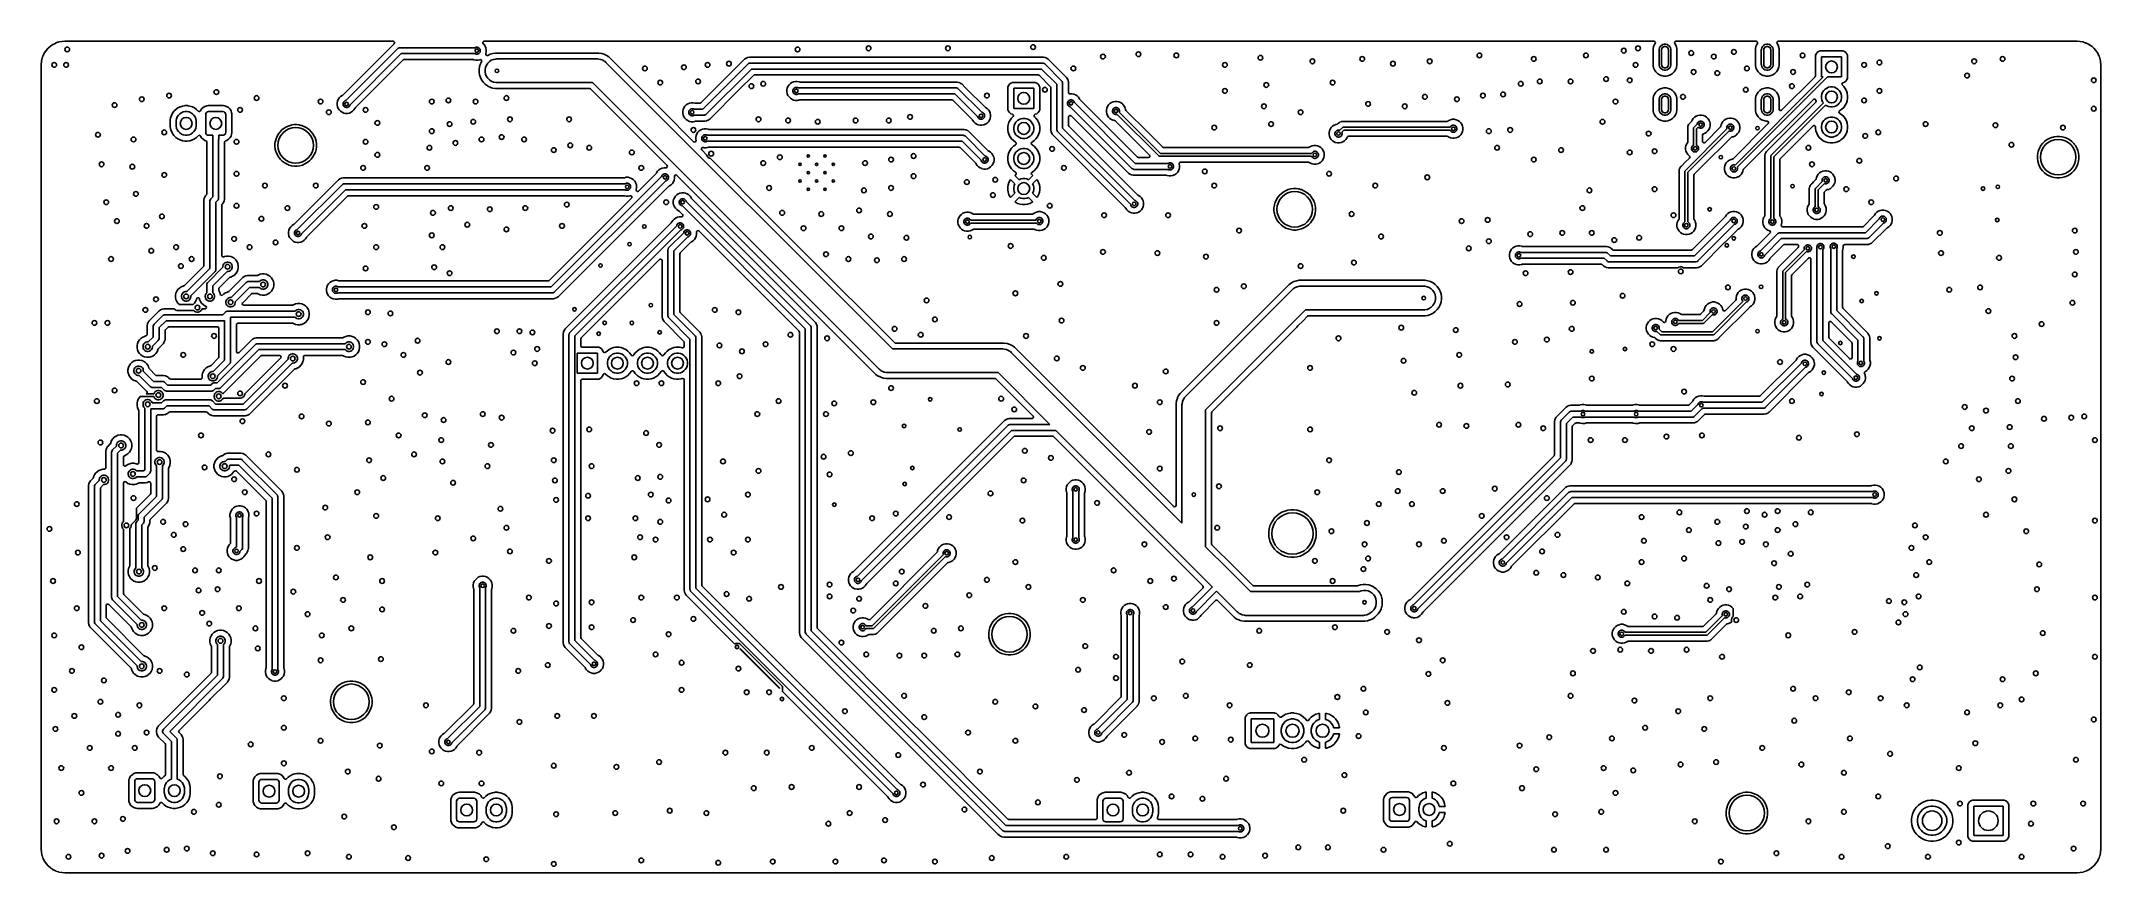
# Model space of a CAD drawing. Extents: x 2.03 to 8.88, y -5.74 to -2.97.
import ezdxf

# ---------------------------------------------------------------- set-up
doc = ezdxf.new("R2010")
doc.units = 0
doc.header["$MEASUREMENT"] = 0
doc.layers.add('BLACK', color=7, linetype='CONTINUOUS')

msp = doc.modelspace()

# ---------------------------------------------------------------- linework, layer by layer
at = {"layer": 'BLACK', "linetype": 'CONTINUOUS'}
for p, q in [((2.0337, -3.0208), (2.038, -3.0121)), ((2.038, -3.0121), (2.0383, -3.0116)), ((2.0383, -3.0116), (2.0437, -3.0035)), ((2.0437, -3.0035), (2.0441, -3.003)), ((2.0441, -3.003), (2.0504, -2.9958)), ((2.0504, -2.9958), (2.0509, -2.9953)), ((2.0509, -2.9953), (2.0581, -2.9889)), ((2.0581, -2.9889), (2.0586, -2.9886)), ((2.0586, -2.9886), (2.0667, -2.9832)), ((2.0667, -2.9832), (2.0672, -2.9829)), ((2.0672, -2.9829), (2.0759, -2.9786)), ((2.0759, -2.9786), (2.0765, -2.9784)), ((2.0765, -2.9784), (2.0834, -2.976)), ((2.0834, -2.976), (2.0856, -2.9752)), ((2.0856, -2.9752), (2.0862, -2.9751)), ((2.0862, -2.9751), (2.0957, -2.9732)), ((2.0957, -2.9732), (2.0963, -2.9731)), ((2.0963, -2.9731), (2.1061, -2.9725)), ((2.1061, -2.9725), (2.1065, -2.9725)), ((2.1065, -2.9725), (2.1089, -2.9725)), ((2.1089, -2.9725), (3.1984, -2.9725)), ((3.2018, -2.9808), (3.0309, -3.1517)), ((3.0409, -3.1696), (3.2135, -2.997)), ((3.2245, -3.0138), (3.0548, -3.1836)), ((3.1984, -2.9725), (3.201, -2.9732)), ((3.201, -2.9732), (3.2028, -2.9753)), ((3.2021, -2.9805), (3.2018, -2.9808)), ((3.2018, -2.9808), (3.2018, -2.9808)), ((3.2032, -2.978), (3.2021, -2.9805)), ((3.2028, -2.9753), (3.2032, -2.978)), ((3.2135, -2.997), (3.215, -2.9958)), ((3.215, -2.9958), (3.2186, -2.9943)), ((3.215, -2.9958), (3.215, -2.9958)), ((3.2186, -2.9943), (3.2205, -2.9941)), ((3.2205, -2.9941), (3.47, -2.9941)), ((3.47, -3.0138), (3.2245, -3.0138)), ((3.47, -2.9941), (3.4719, -2.993)), ((3.4719, -3.0148), (3.47, -3.0138)), ((3.4719, -2.993), (3.4748, -2.9922)), ((3.4748, -2.9922), (3.4779, -2.9922)), ((3.4779, -2.9922), (3.4809, -2.993)), ((3.4809, -2.993), (3.4836, -2.9946)), ((3.4836, -3.0133), (3.4809, -3.0148)), ((3.4836, -2.9946), (3.4857, -2.9967)), ((3.4857, -3.0111), (3.4836, -3.0133)), ((3.4857, -2.9967), (3.4873, -2.9994)), ((3.4873, -3.0085), (3.4857, -3.0111)), ((3.4873, -2.9994), (3.4881, -3.0024)), ((3.4881, -3.0055), (3.4873, -3.0085)), ((3.4881, -3.0024), (3.4881, -3.0055)), ((3.4965, -2.9784), (3.4967, -2.9756)), ((3.4978, -2.9808), (3.4965, -2.9784)), ((3.4967, -2.9756), (3.4983, -2.9734)), ((3.5009, -2.9838), (3.4978, -2.9808)), ((3.4983, -2.9734), (3.5009, -2.9725)), ((3.5009, -2.9725), (3.5013, -2.9725)), ((3.5043, -2.989), (3.5009, -2.9838)), ((3.5009, -2.9838), (3.5009, -2.9838)), ((3.5013, -2.9725), (7.3916, -2.9725)), ((3.5067, -2.9947), (3.5043, -2.989)), ((3.5043, -2.989), (3.5043, -2.989)), ((3.5062, -3.0144), (3.5064, -3.0137)), ((3.5064, -3.0137), (3.5067, -3.0131)), ((3.5079, -3.0008), (3.5067, -2.9947)), ((3.5067, -2.9947), (3.5067, -2.9947)), ((3.5067, -2.9947), (3.5067, -2.9947)), ((3.5067, -3.0131), (3.5079, -3.007)), ((3.5079, -3.007), (3.5079, -3.0008)), ((3.5079, -3.0008), (3.5079, -3.0008)), ((3.5079, -3.0008), (3.5079, -3.0008)), ((3.5295, -3.0132), (3.5206, -3.0161)), ((3.5387, -3.0118), (3.5295, -3.0132)), ((3.8826, -3.0118), (3.5387, -3.0118)), ((3.5387, -3.0118), (3.5387, -3.0118)), ((3.8918, -3.0132), (3.8826, -3.0118)), ((3.8826, -3.0118), (3.8826, -3.0118)), ((3.9006, -3.0161), (3.8918, -3.0132)), ((7.3905, -2.9905), (7.389, -2.9981)), ((7.389, -2.9981), (7.389, -2.9981)), ((7.389, -2.9981), (7.389, -3.0531)), ((7.3934, -2.9833), (7.3905, -2.9905)), ((7.3905, -2.9905), (7.3905, -2.9905)), ((7.3916, -2.9725), (7.3942, -2.9732)), ((7.3956, -2.9801), (7.3934, -2.9833)), ((7.3934, -2.9833), (7.3934, -2.9833)), ((7.3942, -2.9732), (7.396, -2.9753)), ((7.3964, -2.978), (7.3956, -2.9801)), ((7.396, -2.9753), (7.3964, -2.978)), ((7.4087, -3.002), (7.4088, -2.9994)), ((7.4087, -3.0492), (7.4087, -3.002)), ((7.4088, -2.9994), (7.4102, -2.9944)), ((7.4102, -2.9944), (7.4127, -2.99)), ((7.4127, -2.99), (7.4164, -2.9864)), ((7.4164, -2.9864), (7.4208, -2.9838)), ((7.4165, -3.002), (7.4166, -3.0004)), ((7.4165, -3.0492), (7.4165, -3.002)), ((7.4166, -3.0004), (7.4174, -2.9974)), ((7.4174, -2.9974), (7.419, -2.9948)), ((7.419, -2.9948), (7.4212, -2.9926)), ((7.4208, -2.9838), (7.4258, -2.9825)), ((7.4212, -2.9926), (7.4238, -2.9911)), ((7.4238, -2.9911), (7.4268, -2.9903)), ((7.4258, -2.9825), (7.4309, -2.9825)), ((7.4268, -2.9903), (7.4299, -2.9903)), ((7.4299, -2.9903), (7.4329, -2.9911)), ((7.4309, -2.9825), (7.4359, -2.9838)), ((7.4329, -2.9911), (7.4355, -2.9926)), ((7.4355, -2.9926), (7.4377, -2.9948)), ((7.4359, -2.9838), (7.4403, -2.9864)), ((7.4377, -2.9948), (7.4393, -2.9974)), ((7.4393, -2.9974), (7.4401, -3.0004)), ((7.4401, -3.0004), (7.4402, -3.002)), ((7.4402, -3.002), (7.4402, -3.0492)), ((7.4403, -2.9864), (7.444, -2.99)), ((7.444, -2.99), (7.4465, -2.9944)), ((7.4465, -2.9944), (7.4479, -2.9994)), ((7.4479, -2.9994), (7.448, -3.002)), ((7.448, -3.002), (7.448, -3.0492)), ((7.4603, -2.9774), (7.461, -2.9748)), ((7.4611, -2.9801), (7.4603, -2.9774)), ((7.461, -2.9748), (7.463, -2.9729)), ((7.4633, -2.9833), (7.4611, -2.9801)), ((7.463, -2.9729), (7.4651, -2.9725)), ((7.4656, -2.989), (7.4633, -2.9833)), ((7.4633, -2.9833), (7.4633, -2.9833)), ((7.4651, -2.9725), (7.7317, -2.9725)), ((7.4662, -2.9905), (7.4656, -2.989)), ((7.4677, -2.9981), (7.4662, -2.9905)), ((7.4662, -2.9905), (7.4662, -2.9905)), ((7.4662, -2.9905), (7.4662, -2.9905)), ((7.4677, -3.0531), (7.4677, -2.9981)), ((7.7306, -2.9905), (7.7291, -2.9981)), ((7.7291, -2.9981), (7.7291, -2.9981)), ((7.7291, -2.9981), (7.7291, -3.0531)), ((7.7336, -2.9833), (7.7306, -2.9905)), ((7.7306, -2.9905), (7.7306, -2.9905)), ((7.7317, -2.9725), (7.7344, -2.9732)), ((7.7358, -2.9801), (7.7336, -2.9833)), ((7.7336, -2.9833), (7.7336, -2.9833)), ((7.7344, -2.9732), (7.7362, -2.9753)), ((7.7365, -2.978), (7.7358, -2.9801)), ((7.7362, -2.9753), (7.7365, -2.978)), ((7.7488, -3.002), (7.749, -2.9994)), ((7.7488, -3.0492), (7.7488, -3.002)), ((7.749, -2.9994), (7.7503, -2.9944)), ((7.7503, -2.9944), (7.7529, -2.99)), ((7.7529, -2.99), (7.7565, -2.9864)), ((7.7565, -2.9864), (7.761, -2.9838)), ((7.7567, -3.002), (7.7568, -3.0004)), ((7.7567, -3.0492), (7.7567, -3.002)), ((7.7568, -3.0004), (7.7576, -2.9974)), ((7.7576, -2.9974), (7.7591, -2.9948)), ((7.7591, -2.9948), (7.7613, -2.9926)), ((7.761, -2.9838), (7.7659, -2.9825)), ((7.7613, -2.9926), (7.764, -2.9911)), ((7.764, -2.9911), (7.767, -2.9903)), ((7.7659, -2.9825), (7.7711, -2.9825)), ((7.767, -2.9903), (7.77, -2.9903)), ((7.77, -2.9903), (7.773, -2.9911)), ((7.7711, -2.9825), (7.776, -2.9838)), ((7.773, -2.9911), (7.7757, -2.9926)), ((7.7757, -2.9926), (7.7779, -2.9948)), ((7.776, -2.9838), (7.7805, -2.9864)), ((7.7779, -2.9948), (7.7794, -2.9974)), ((7.7794, -2.9974), (7.7802, -3.0004)), ((7.7802, -3.0004), (7.7803, -3.002)), ((7.7803, -3.002), (7.7803, -3.0492)), ((7.7805, -2.9864), (7.7841, -2.99)), ((7.7841, -2.99), (7.7867, -2.9944)), ((7.7867, -2.9944), (7.788, -2.9994)), ((7.788, -2.9994), (7.7882, -3.002)), ((7.7882, -3.002), (7.7882, -3.0492)), ((7.8004, -2.9774), (7.8011, -2.9748)), ((7.8012, -2.9801), (7.8004, -2.9774)), ((7.8011, -2.9748), (7.8032, -2.9729)), ((7.8034, -2.9833), (7.8012, -2.9801)), ((7.8032, -2.9729), (7.8053, -2.9725)), ((7.8058, -2.989), (7.8034, -2.9833)), ((7.8034, -2.9833), (7.8034, -2.9833)), ((7.8053, -2.9725), (8.7966, -2.9725)), ((7.8064, -2.9905), (7.8058, -2.989)), ((7.8079, -2.9981), (7.8064, -2.9905)), ((7.8064, -2.9905), (7.8064, -2.9905)), ((7.8064, -2.9905), (7.8064, -2.9905)), ((7.8079, -3.0531), (7.8079, -2.9981)), ((7.9347, -3.0103), (7.9313, -3.0149)), ((7.9393, -3.0069), (7.9347, -3.0103)), ((7.9347, -3.0103), (7.9347, -3.0103)), ((7.9446, -3.005), (7.9393, -3.0069)), ((7.9393, -3.0069), (7.9393, -3.0069)), ((7.9469, -3.0047), (7.9446, -3.005)), ((8.0176, -3.0047), (7.9469, -3.0047)), ((7.9469, -3.0047), (7.9469, -3.0047)), ((8.02, -3.005), (8.0176, -3.0047)), ((8.0176, -3.0047), (8.0176, -3.0047)), ((8.0176, -3.0047), (8.0176, -3.0047)), ((8.0176, -3.0047), (8.0176, -3.0047)), ((8.0253, -3.0069), (8.02, -3.005)), ((8.02, -3.005), (8.02, -3.005)), ((8.0298, -3.0103), (8.0253, -3.0069)), ((8.0253, -3.0069), (8.0253, -3.0069)), ((8.0332, -3.0149), (8.0298, -3.0103)), ((8.0298, -3.0103), (8.0298, -3.0103)), ((8.7966, -2.9725), (8.7991, -2.9725)), ((8.7991, -2.9725), (8.7994, -2.9725)), ((8.7994, -2.9725), (8.8092, -2.9731)), ((8.8092, -2.9731), (8.8098, -2.9732)), ((8.8098, -2.9732), (8.818, -2.9748)), ((8.818, -2.9748), (8.8193, -2.9751)), ((8.8193, -2.9751), (8.8199, -2.9752)), ((8.8199, -2.9752), (8.8263, -2.9774)), ((8.8263, -2.9774), (8.829, -2.9784)), ((8.829, -2.9784), (8.8296, -2.9786)), ((8.8296, -2.9786), (8.8345, -2.981)), ((8.8345, -2.981), (8.8383, -2.9829)), ((8.8383, -2.9829), (8.8388, -2.9832)), ((8.8388, -2.9832), (8.8469, -2.9886)), ((8.8469, -2.9886), (8.8474, -2.9889)), ((8.8474, -2.9889), (8.8491, -2.9905)), ((8.8491, -2.9905), (8.8546, -2.9953)), ((8.8546, -2.9953), (8.8551, -2.9958)), ((8.8551, -2.9958), (8.8615, -3.003)), ((8.8615, -3.003), (8.8618, -3.0035)), ((8.8618, -3.0035), (8.8672, -3.0116)), ((8.8672, -3.0116), (8.8675, -3.0121)), ((8.8675, -3.0121), (8.8718, -3.0208)), ((2.0276, -3.051), (2.0277, -3.0486)), ((2.0276, -3.0513), (2.0276, -3.051)), ((2.0276, -4.9067), (2.0276, -3.0513)), ((2.0277, -3.0486), (2.0282, -3.0412)), ((2.0282, -3.0412), (2.0283, -3.0406)), ((2.0283, -3.0406), (2.0302, -3.0311)), ((2.0302, -3.0311), (2.0304, -3.0305)), ((2.0304, -3.0305), (2.032, -3.0258)), ((2.032, -3.0258), (2.0335, -3.0214)), ((2.0335, -3.0214), (2.0337, -3.0208)), ((3.0727, -3.1935), (3.2313, -3.0349)), ((3.2313, -3.0349), (3.2337, -3.0336)), ((3.2337, -3.0336), (3.2347, -3.0335)), ((3.2347, -3.0335), (3.4644, -3.0335)), ((3.4644, -3.0335), (3.4663, -3.0339)), ((3.4663, -3.0339), (3.4672, -3.0342)), ((3.4672, -3.0342), (3.4672, -3.0342)), ((3.4672, -3.0342), (3.4672, -3.0342)), ((3.4672, -3.0342), (3.4733, -3.0355)), ((3.4748, -3.0156), (3.4719, -3.0148)), ((3.4733, -3.0355), (3.4733, -3.0355)), ((3.4733, -3.0355), (3.4733, -3.0355)), ((3.4733, -3.0355), (3.4795, -3.0355)), ((3.4779, -3.0156), (3.4748, -3.0156)), ((3.4809, -3.0148), (3.4779, -3.0156)), ((3.4795, -3.0355), (3.4856, -3.0342)), ((3.4795, -3.0355), (3.4795, -3.0355)), ((3.4857, -3.057), (3.4842, -3.0662)), ((3.4842, -3.0662), (3.4842, -3.0755)), ((3.4842, -3.0755), (3.4857, -3.0847)), ((3.4856, -3.0342), (3.4861, -3.034)), ((3.4886, -3.0482), (3.4857, -3.057)), ((3.4861, -3.034), (3.4889, -3.0337)), ((3.4924, -3.0407), (3.4886, -3.0482)), ((3.4889, -3.0337), (3.4913, -3.0349)), ((3.4913, -3.0349), (3.4927, -3.0373)), ((3.4926, -3.0401), (3.4924, -3.0407)), ((3.4927, -3.0373), (3.4926, -3.0401)), ((3.5041, -3.067), (3.5056, -3.0594)), ((3.5041, -3.0747), (3.5041, -3.067)), ((3.5056, -3.0823), (3.5041, -3.0747)), ((3.5056, -3.0594), (3.5086, -3.0523)), ((3.5086, -3.0894), (3.5056, -3.0823)), ((3.5063, -3.0171), (3.5062, -3.0144)), ((3.5079, -3.0194), (3.5063, -3.0171)), ((3.5105, -3.0204), (3.5079, -3.0194)), ((3.5086, -3.0523), (3.5129, -3.0459)), ((3.5132, -3.0199), (3.5105, -3.0204)), ((3.5129, -3.0459), (3.5183, -3.0404)), ((3.5206, -3.0161), (3.5132, -3.0199)), ((3.5183, -3.0404), (3.5247, -3.0361)), ((3.5247, -3.0361), (3.5319, -3.0332)), ((3.5319, -3.0332), (3.5394, -3.0317)), ((3.5394, -3.0317), (3.5433, -3.0315)), ((3.5433, -3.0315), (3.878, -3.0315)), ((3.878, -3.0315), (3.8818, -3.0317)), ((3.8818, -3.0317), (3.8894, -3.0332)), ((3.8894, -3.0332), (3.8965, -3.0361)), ((3.8965, -3.0361), (3.8982, -3.0373)), ((3.8982, -3.0373), (3.9029, -3.0404)), ((3.9081, -3.0199), (3.9006, -3.0161)), ((3.9029, -3.0404), (3.9058, -3.043)), ((3.9058, -3.043), (4.8588, -3.9961)), ((3.9089, -3.0203), (3.9081, -3.0199)), ((3.9119, -3.0225), (3.9089, -3.0203)), ((3.9164, -3.0258), (3.9119, -3.0225)), ((4.0962, -3.2056), (3.9164, -3.0258)), ((4.367, -3.0322), (4.2215, -3.1777)), ((4.2282, -3.1988), (4.3789, -3.0482)), ((4.3899, -3.065), (4.2392, -3.2156)), ((4.3709, -3.0295), (4.367, -3.0322)), ((4.367, -3.0322), (4.367, -3.0322)), ((4.3712, -3.0293), (4.3709, -3.0295)), ((4.3709, -3.0295), (4.3709, -3.0295)), ((4.3718, -3.0289), (4.3712, -3.0293)), ((4.3772, -3.0267), (4.3718, -3.0289)), ((4.3718, -3.0289), (4.3718, -3.0289)), ((4.3829, -3.0256), (4.3772, -3.0267)), ((4.3772, -3.0267), (4.3772, -3.0267)), ((4.3789, -3.0482), (4.3804, -3.0469)), ((4.3804, -3.0469), (4.3825, -3.046)), ((4.3825, -3.046), (4.3839, -3.0455)), ((5.3612, -3.0256), (4.3829, -3.0256)), ((4.3829, -3.0256), (4.3829, -3.0256)), ((4.3839, -3.0455), (4.3858, -3.0453)), ((4.3858, -3.0453), (5.3583, -3.0453)), ((5.3542, -3.065), (4.3899, -3.065)), ((5.4051, -3.1159), (5.3542, -3.065)), ((5.3583, -3.0453), (5.3602, -3.0455)), ((5.3602, -3.0455), (5.3637, -3.0469)), ((5.3669, -3.0267), (5.3612, -3.0256)), ((5.3612, -3.0256), (5.3612, -3.0256)), ((5.3637, -3.0469), (5.3637, -3.0469)), ((5.3637, -3.0469), (5.3652, -3.0482)), ((5.3652, -3.0482), (5.4219, -3.1049)), ((5.3723, -3.0289), (5.3669, -3.0267)), ((5.3669, -3.0267), (5.3669, -3.0267)), ((5.3732, -3.0295), (5.3723, -3.0289)), ((5.3723, -3.0289), (5.3723, -3.0289)), ((5.3771, -3.0322), (5.3732, -3.0295)), ((5.3732, -3.0295), (5.3732, -3.0295)), ((5.4379, -3.093), (5.3771, -3.0322)), ((5.3771, -3.0322), (5.3771, -3.0322)), ((7.389, -3.0531), (7.389, -3.0531)), ((7.389, -3.0531), (7.389, -3.0531)), ((7.389, -3.0531), (7.3905, -3.0607)), ((7.3905, -3.0607), (7.3905, -3.0607)), ((7.3905, -3.0607), (7.3934, -3.0679)), ((7.3934, -3.0679), (7.3934, -3.0679)), ((7.3934, -3.0679), (7.3978, -3.0743)), ((7.3978, -3.0743), (7.3978, -3.0743)), ((7.3978, -3.0743), (7.4032, -3.0798)), ((7.4032, -3.0798), (7.4032, -3.0798)), ((7.4032, -3.0798), (7.4097, -3.0841)), ((7.4088, -3.0518), (7.4087, -3.0492)), ((7.4102, -3.0567), (7.4088, -3.0518)), ((7.4127, -3.0612), (7.4102, -3.0567)), ((7.4164, -3.0648), (7.4127, -3.0612)), ((7.4208, -3.0674), (7.4164, -3.0648)), ((7.4166, -3.0508), (7.4165, -3.0492)), ((7.4174, -3.0537), (7.4166, -3.0508)), ((7.419, -3.0564), (7.4174, -3.0537)), ((7.4212, -3.0586), (7.419, -3.0564)), ((7.4258, -3.0687), (7.4208, -3.0674)), ((7.4238, -3.0601), (7.4212, -3.0586)), ((7.4268, -3.0609), (7.4238, -3.0601)), ((7.4309, -3.0687), (7.4258, -3.0687)), ((7.4299, -3.0609), (7.4268, -3.0609)), ((7.4329, -3.0601), (7.4299, -3.0609)), ((7.4359, -3.0674), (7.4309, -3.0687)), ((7.4355, -3.0586), (7.4329, -3.0601)), ((7.4377, -3.0564), (7.4355, -3.0586)), ((7.4403, -3.0648), (7.4359, -3.0674)), ((7.4393, -3.0537), (7.4377, -3.0564)), ((7.4401, -3.0508), (7.4393, -3.0537)), ((7.4402, -3.0492), (7.4401, -3.0508)), ((7.444, -3.0612), (7.4403, -3.0648)), ((7.4465, -3.0567), (7.444, -3.0612)), ((7.4479, -3.0518), (7.4465, -3.0567)), ((7.447, -3.0841), (7.4535, -3.0798)), ((7.448, -3.0492), (7.4479, -3.0518)), ((7.4535, -3.0798), (7.4589, -3.0743)), ((7.4589, -3.0743), (7.4633, -3.0679)), ((7.4633, -3.0679), (7.4662, -3.0607)), ((7.4662, -3.0607), (7.4667, -3.0582)), ((7.4667, -3.0582), (7.4677, -3.0531)), ((7.7291, -3.0531), (7.7291, -3.0531)), ((7.7291, -3.0531), (7.7291, -3.0531)), ((7.7291, -3.0531), (7.7306, -3.0607)), ((7.7306, -3.0607), (7.7306, -3.0607)), ((7.7306, -3.0607), (7.7336, -3.0679)), ((7.7336, -3.0679), (7.7336, -3.0679)), ((7.7336, -3.0679), (7.7379, -3.0743)), ((7.7379, -3.0743), (7.7379, -3.0743)), ((7.7379, -3.0743), (7.7434, -3.0798)), ((7.7434, -3.0798), (7.7434, -3.0798)), ((7.7434, -3.0798), (7.7498, -3.0841)), ((7.749, -3.0518), (7.7488, -3.0492)), ((7.7503, -3.0567), (7.749, -3.0518)), ((7.7529, -3.0612), (7.7503, -3.0567)), ((7.7565, -3.0648), (7.7529, -3.0612)), ((7.761, -3.0674), (7.7565, -3.0648)), ((7.7568, -3.0508), (7.7567, -3.0492)), ((7.7576, -3.0537), (7.7568, -3.0508)), ((7.7591, -3.0564), (7.7576, -3.0537)), ((7.7613, -3.0586), (7.7591, -3.0564)), ((7.7659, -3.0687), (7.761, -3.0674)), ((7.764, -3.0601), (7.7613, -3.0586)), ((7.767, -3.0609), (7.764, -3.0601)), ((7.7711, -3.0687), (7.7659, -3.0687)), ((7.77, -3.0609), (7.767, -3.0609)), ((7.773, -3.0601), (7.77, -3.0609)), ((7.776, -3.0674), (7.7711, -3.0687)), ((7.7757, -3.0586), (7.773, -3.0601)), ((7.7779, -3.0564), (7.7757, -3.0586)), ((7.7805, -3.0648), (7.776, -3.0674)), ((7.7794, -3.0537), (7.7779, -3.0564)), ((7.7802, -3.0508), (7.7794, -3.0537)), ((7.7803, -3.0492), (7.7802, -3.0508)), ((7.7841, -3.0612), (7.7805, -3.0648)), ((7.7867, -3.0567), (7.7841, -3.0612)), ((7.788, -3.0518), (7.7867, -3.0567)), ((7.7872, -3.0841), (7.7936, -3.0798)), ((7.7882, -3.0492), (7.788, -3.0518)), ((7.7936, -3.0798), (7.7991, -3.0743)), ((7.7991, -3.0743), (7.8034, -3.0679)), ((7.8034, -3.0679), (7.8064, -3.0607)), ((7.8064, -3.0607), (7.8069, -3.0582)), ((7.8069, -3.0582), (7.8079, -3.0531)), ((7.9292, -3.0214), (7.9291, -3.0225)), ((7.9291, -3.0225), (7.9291, -3.0225)), ((7.9291, -3.0225), (7.9291, -3.0872)), ((7.9294, -3.0202), (7.9292, -3.0214)), ((7.9313, -3.0149), (7.9294, -3.0202)), ((7.9313, -3.0149), (7.9313, -3.0149)), ((7.9488, -3.0913), (7.9488, -3.0244)), ((7.9488, -3.0244), (8.0157, -3.0244)), ((8.0157, -3.0244), (8.0157, -3.0913)), ((8.0349, -3.0194), (8.0332, -3.0149)), ((8.0332, -3.0149), (8.0332, -3.0149)), ((8.0352, -3.0202), (8.0349, -3.0194)), ((8.0355, -3.0225), (8.0352, -3.0202)), ((8.0355, -3.0932), (8.0355, -3.0225)), ((8.8718, -3.0208), (8.872, -3.0214)), ((8.872, -3.0214), (8.8751, -3.0305)), ((8.8751, -3.0305), (8.8753, -3.0311)), ((8.8753, -3.0311), (8.8772, -3.0406)), ((8.8772, -3.0406), (8.8773, -3.0412)), ((8.8773, -3.0412), (8.8779, -3.051)), ((8.8779, -3.051), (8.8779, -3.0513)), ((8.8779, -3.0513), (8.8779, -5.6593)), ((3.4857, -3.0847), (3.4886, -3.0935)), ((3.4886, -3.0935), (3.4923, -3.1009)), ((3.4923, -3.1009), (3.4928, -3.1018)), ((3.4928, -3.1018), (3.4982, -3.1094)), ((3.4982, -3.1094), (3.5048, -3.1159)), ((3.5048, -3.1159), (3.5123, -3.1214)), ((3.5129, -3.0958), (3.5086, -3.0894)), ((3.5123, -3.1214), (3.5152, -3.1229)), ((3.5183, -3.1013), (3.5129, -3.0958)), ((3.5152, -3.1229), (3.5206, -3.1256)), ((3.5247, -3.1056), (3.5183, -3.1013)), ((3.5206, -3.1256), (3.5206, -3.1256)), ((3.5206, -3.1256), (3.5206, -3.1256)), ((3.5206, -3.1256), (3.5254, -3.1272)), ((3.5319, -3.1085), (3.5247, -3.1056)), ((3.5254, -3.1272), (3.5295, -3.1285)), ((3.5295, -3.1285), (3.5387, -3.1299)), ((3.5394, -3.11), (3.5319, -3.1085)), ((3.5387, -3.1299), (3.5387, -3.1299)), ((3.5387, -3.1299), (3.8515, -3.1299)), ((3.5433, -3.1102), (3.5394, -3.11)), ((3.8616, -3.1102), (3.5433, -3.1102)), ((3.8515, -3.1299), (3.8541, -3.1307)), ((3.8541, -3.1307), (3.8549, -3.1314)), ((3.8549, -3.1314), (4.1089, -3.3853)), ((4.8147, -4.0633), (3.8616, -3.1102)), ((4.2511, -3.2316), (4.348, -3.1347)), ((4.348, -3.1347), (4.3966, -3.0861)), ((4.3966, -3.0861), (4.3991, -3.0848)), ((4.3991, -3.0848), (4.4001, -3.0847)), ((4.4001, -3.0847), (5.344, -3.0847)), ((4.5091, -3.1286), (4.5079, -3.1347)), ((4.5079, -3.1347), (4.5079, -3.1409)), ((4.5079, -3.1409), (4.5091, -3.147)), ((4.5114, -3.1229), (4.5091, -3.1286)), ((4.5091, -3.1286), (4.5091, -3.1286)), ((4.5091, -3.147), (4.5091, -3.147)), ((4.5091, -3.147), (4.5114, -3.1527)), ((4.5149, -3.1177), (4.5114, -3.1229)), ((4.5114, -3.1229), (4.5114, -3.1229)), ((4.5193, -3.1133), (4.5149, -3.1177)), ((4.5149, -3.1177), (4.5149, -3.1177)), ((4.5244, -3.1099), (4.5193, -3.1133)), ((4.5193, -3.1133), (4.5193, -3.1133)), ((4.5302, -3.1075), (4.5244, -3.1099)), ((4.5244, -3.1099), (4.5244, -3.1099)), ((4.5277, -3.1363), (4.5285, -3.1333)), ((4.5277, -3.1393), (4.5277, -3.1363)), ((4.5285, -3.1423), (4.5277, -3.1393)), ((4.5285, -3.1333), (4.53, -3.1306)), ((4.53, -3.145), (4.5285, -3.1423)), ((4.53, -3.1306), (4.5322, -3.1284)), ((4.5322, -3.1472), (4.53, -3.145)), ((4.5363, -3.1063), (4.5302, -3.1075)), ((4.5302, -3.1075), (4.5302, -3.1075)), ((4.5322, -3.1284), (4.5349, -3.1269)), ((4.5349, -3.1487), (4.5322, -3.1472)), ((4.5349, -3.1269), (4.5378, -3.1261)), ((4.5378, -3.1495), (4.5349, -3.1487)), ((4.5425, -3.1063), (4.5363, -3.1063)), ((4.5363, -3.1063), (4.5363, -3.1063)), ((4.5378, -3.1261), (4.5409, -3.1261)), ((4.5409, -3.1495), (4.5378, -3.1495)), ((4.5409, -3.1261), (4.5439, -3.1269)), ((4.5439, -3.1487), (4.5409, -3.1495)), ((4.5486, -3.1075), (4.5425, -3.1063)), ((4.5425, -3.1063), (4.5425, -3.1063)), ((4.5439, -3.1269), (4.5457, -3.128)), ((4.5457, -3.1476), (4.5439, -3.1487)), ((4.5457, -3.128), (5.0709, -3.128)), ((5.0668, -3.1476), (4.5457, -3.1476)), ((4.5495, -3.1079), (4.5486, -3.1075)), ((4.5486, -3.1075), (4.5486, -3.1075)), ((4.5486, -3.1075), (4.5486, -3.1075)), ((4.5514, -3.1082), (4.5495, -3.1079)), ((5.0738, -3.1082), (4.5514, -3.1082)), ((5.1421, -3.2229), (5.0668, -3.1476)), ((5.0709, -3.128), (5.0728, -3.1281)), ((5.0728, -3.1281), (5.0763, -3.1296)), ((5.0795, -3.1094), (5.0738, -3.1082)), ((5.0738, -3.1082), (5.0738, -3.1082)), ((5.0763, -3.1296), (5.0763, -3.1296)), ((5.0763, -3.1296), (5.0778, -3.1308)), ((5.0778, -3.1308), (5.156, -3.209)), ((5.0849, -3.1116), (5.0795, -3.1094)), ((5.0795, -3.1094), (5.0795, -3.1094)), ((5.0868, -3.1129), (5.0849, -3.1116)), ((5.0897, -3.1148), (5.0868, -3.1129)), ((5.0868, -3.1129), (5.0868, -3.1129)), ((5.1021, -3.1272), (5.0897, -3.1148)), ((5.0897, -3.1148), (5.0897, -3.1148)), ((5.1054, -3.1306), (5.1021, -3.1272)), ((5.166, -3.1911), (5.1054, -3.1306)), ((5.2426, -3.1261), (5.2425, -3.1272)), ((5.2425, -3.1272), (5.2425, -3.1272)), ((5.2425, -3.1272), (5.2425, -3.1979)), ((5.2428, -3.1249), (5.2426, -3.1261)), ((5.2447, -3.1196), (5.2428, -3.1249)), ((5.2481, -3.1151), (5.2447, -3.1196)), ((5.2447, -3.1196), (5.2447, -3.1196)), ((5.2527, -3.1117), (5.2481, -3.1151)), ((5.2481, -3.1151), (5.2481, -3.1151)), ((5.258, -3.1097), (5.2527, -3.1117)), ((5.2527, -3.1117), (5.2527, -3.1117)), ((5.2603, -3.1094), (5.258, -3.1097)), ((5.331, -3.1094), (5.2603, -3.1094)), ((5.2603, -3.1094), (5.2603, -3.1094)), ((5.2622, -3.1961), (5.2622, -3.1291)), ((5.2622, -3.1291), (5.3291, -3.1291)), ((5.3291, -3.1291), (5.3291, -3.1961)), ((5.3334, -3.1097), (5.331, -3.1094)), ((5.331, -3.1094), (5.331, -3.1094)), ((5.331, -3.1094), (5.331, -3.1094)), ((5.331, -3.1094), (5.331, -3.1094)), ((5.3387, -3.1117), (5.3334, -3.1097)), ((5.3334, -3.1097), (5.3334, -3.1097)), ((5.3432, -3.1151), (5.3387, -3.1117)), ((5.3387, -3.1117), (5.3387, -3.1117)), ((5.3466, -3.1196), (5.3432, -3.1151)), ((5.3432, -3.1151), (5.3432, -3.1151)), ((5.344, -3.0847), (5.3466, -3.0854)), ((5.3466, -3.0854), (5.3475, -3.0861)), ((5.3473, -3.1214), (5.3466, -3.1196)), ((5.3466, -3.1196), (5.3466, -3.1196)), ((5.3486, -3.1249), (5.3473, -3.1214)), ((5.3475, -3.0861), (5.384, -3.1226)), ((5.3488, -3.1272), (5.3486, -3.1249)), ((5.3488, -3.1979), (5.3488, -3.1272)), ((5.384, -3.1226), (5.3853, -3.125)), ((5.3853, -3.125), (5.3854, -3.1261)), ((5.3854, -3.1261), (5.3854, -3.2685)), ((5.4051, -3.2656), (5.4051, -3.1159)), ((5.4219, -3.1049), (5.4231, -3.1063)), ((5.4231, -3.1063), (5.4246, -3.1099)), ((5.4246, -3.1099), (5.4246, -3.1099)), ((5.4246, -3.1099), (5.4248, -3.1118)), ((5.4248, -3.1118), (5.4248, -3.2615)), ((5.4381, -3.0932), (5.4379, -3.093)), ((5.4412, -3.0978), (5.4381, -3.0932)), ((5.4381, -3.0932), (5.4381, -3.0932)), ((5.4412, -3.0979), (5.4412, -3.0978)), ((5.4434, -3.1032), (5.4412, -3.0979)), ((5.4438, -3.1054), (5.4434, -3.1032)), ((5.4439, -3.1057), (5.4438, -3.1054)), ((5.4445, -3.1089), (5.4439, -3.1057)), ((5.4445, -3.1427), (5.4445, -3.1089)), ((5.4452, -3.1452), (5.4445, -3.1427)), ((5.4472, -3.1471), (5.4452, -3.1452)), ((5.4494, -3.1475), (5.4472, -3.1471)), ((5.4494, -3.1476), (5.4494, -3.1475)), ((5.4497, -3.1476), (5.4494, -3.1476)), ((5.4559, -3.1476), (5.4497, -3.1476)), ((5.4619, -3.1488), (5.4559, -3.1476)), ((5.4559, -3.1476), (5.4559, -3.1476)), ((5.4677, -3.1512), (5.4619, -3.1488)), ((5.4619, -3.1488), (5.4619, -3.1488)), ((7.3934, -3.1487), (7.3905, -3.1558)), ((7.3978, -3.1422), (7.3934, -3.1487)), ((7.3934, -3.1487), (7.3934, -3.1487)), ((7.4032, -3.1367), (7.3978, -3.1422)), ((7.3978, -3.1422), (7.3978, -3.1422)), ((7.4097, -3.1324), (7.4032, -3.1367)), ((7.4032, -3.1367), (7.4032, -3.1367)), ((7.4097, -3.0841), (7.4097, -3.0841)), ((7.4097, -3.0841), (7.4145, -3.0861)), ((7.4169, -3.1294), (7.4097, -3.1324)), ((7.4097, -3.1324), (7.4097, -3.1324)), ((7.4145, -3.0861), (7.4169, -3.0871)), ((7.4164, -3.1517), (7.4208, -3.1491)), ((7.4169, -3.0871), (7.4169, -3.0871)), ((7.4169, -3.0871), (7.4169, -3.0871)), ((7.4169, -3.0871), (7.4245, -3.0886)), ((7.4245, -3.1279), (7.4169, -3.1294)), ((7.4169, -3.1294), (7.4169, -3.1294)), ((7.4208, -3.1491), (7.4258, -3.1478)), ((7.4245, -3.0886), (7.4245, -3.0886)), ((7.4245, -3.0886), (7.4322, -3.0886)), ((7.4322, -3.1279), (7.4245, -3.1279)), ((7.4245, -3.1279), (7.4245, -3.1279)), ((7.4258, -3.1478), (7.4309, -3.1478)), ((7.4309, -3.1478), (7.4359, -3.1491)), ((7.4322, -3.0886), (7.4373, -3.0876)), ((7.4398, -3.1294), (7.4322, -3.1279)), ((7.4322, -3.1279), (7.4322, -3.1279)), ((7.4359, -3.1491), (7.4403, -3.1517)), ((7.4373, -3.0876), (7.4398, -3.0871)), ((7.4398, -3.0871), (7.447, -3.0841)), ((7.447, -3.1324), (7.4398, -3.1294)), ((7.4398, -3.1294), (7.4398, -3.1294)), ((7.4535, -3.1367), (7.447, -3.1324)), ((7.447, -3.1324), (7.447, -3.1324)), ((7.4589, -3.1422), (7.4535, -3.1367)), ((7.4535, -3.1367), (7.4535, -3.1367)), ((7.4633, -3.1487), (7.4589, -3.1422)), ((7.4589, -3.1422), (7.4589, -3.1422)), ((7.4657, -3.1547), (7.4633, -3.1487)), ((7.4633, -3.1487), (7.4633, -3.1487)), ((7.6616, -3.3846), (7.9549, -3.0913)), ((7.9688, -3.0913), (7.6685, -3.3916)), ((7.7336, -3.1487), (7.7306, -3.1558)), ((7.7379, -3.1422), (7.7336, -3.1487)), ((7.7336, -3.1487), (7.7336, -3.1487)), ((7.7434, -3.1367), (7.7379, -3.1422)), ((7.7379, -3.1422), (7.7379, -3.1422)), ((7.7498, -3.1324), (7.7434, -3.1367)), ((7.7434, -3.1367), (7.7434, -3.1367)), ((7.7498, -3.0841), (7.7498, -3.0841)), ((7.7498, -3.0841), (7.7546, -3.0861)), ((7.757, -3.1294), (7.7498, -3.1324)), ((7.7498, -3.1324), (7.7498, -3.1324)), ((7.7546, -3.0861), (7.757, -3.0871)), ((7.7565, -3.1517), (7.761, -3.1491)), ((7.757, -3.0871), (7.757, -3.0871)), ((7.757, -3.0871), (7.757, -3.0871)), ((7.757, -3.0871), (7.7646, -3.0886)), ((7.7646, -3.1279), (7.757, -3.1294)), ((7.757, -3.1294), (7.757, -3.1294)), ((7.761, -3.1491), (7.7659, -3.1478)), ((7.7646, -3.0886), (7.7646, -3.0886)), ((7.7646, -3.0886), (7.7724, -3.0886)), ((7.7724, -3.1279), (7.7646, -3.1279)), ((7.7646, -3.1279), (7.7646, -3.1279)), ((7.7659, -3.1478), (7.7711, -3.1478)), ((7.7711, -3.1478), (7.776, -3.1491)), ((7.7724, -3.0886), (7.7775, -3.0876)), ((7.78, -3.1294), (7.7724, -3.1279)), ((7.7724, -3.1279), (7.7724, -3.1279)), ((7.776, -3.1491), (7.7805, -3.1517)), ((7.7775, -3.0876), (7.78, -3.0871)), ((7.78, -3.0871), (7.7872, -3.0841)), ((7.7872, -3.1324), (7.78, -3.1294)), ((7.78, -3.1294), (7.78, -3.1294)), ((7.7936, -3.1367), (7.7872, -3.1324)), ((7.7872, -3.1324), (7.7872, -3.1324)), ((7.7991, -3.1422), (7.7936, -3.1367)), ((7.7936, -3.1367), (7.7936, -3.1367)), ((7.8034, -3.1487), (7.7991, -3.1422)), ((7.7991, -3.1422), (7.7991, -3.1422)), ((7.8059, -3.1547), (7.8034, -3.1487)), ((7.8034, -3.1487), (7.8034, -3.1487)), ((7.9277, -3.0906), (7.8162, -3.2021)), ((7.9283, -3.0898), (7.9277, -3.0906)), ((7.9291, -3.0872), (7.9283, -3.0898)), ((7.9549, -3.0913), (7.9488, -3.0913)), ((7.949, -3.1546), (7.9503, -3.1482)), ((7.9503, -3.1482), (7.9528, -3.1421)), ((7.9528, -3.1421), (7.9564, -3.1366)), ((7.9564, -3.1366), (7.9611, -3.132)), ((7.9611, -3.132), (7.9665, -3.1284)), ((7.9665, -3.1284), (7.9726, -3.1259)), ((8.0157, -3.0913), (7.9688, -3.0913)), ((7.9726, -3.1259), (7.979, -3.1246)), ((7.979, -3.1246), (7.9856, -3.1246)), ((7.9856, -3.1246), (7.992, -3.1259)), ((7.992, -3.1259), (7.9981, -3.1284)), ((7.9981, -3.1284), (8.0035, -3.132)), ((8.0035, -3.132), (8.0082, -3.1366)), ((8.0082, -3.1366), (8.0118, -3.1421)), ((8.0118, -3.1421), (8.0143, -3.1482)), ((8.0143, -3.1482), (8.0156, -3.1546)), ((8.0171, -3.1164), (8.0172, -3.1136)), ((8.0184, -3.1188), (8.0171, -3.1164)), ((8.0172, -3.1136), (8.0189, -3.1114)), ((8.0228, -3.1232), (8.0184, -3.1188)), ((8.0189, -3.1114), (8.0201, -3.1107)), ((8.0201, -3.1107), (8.0253, -3.1088)), ((8.0278, -3.13), (8.0228, -3.1232)), ((8.0253, -3.1088), (8.0298, -3.1054)), ((8.0316, -3.1375), (8.0278, -3.13)), ((8.0278, -3.13), (8.0278, -3.13)), ((8.0278, -3.13), (8.0278, -3.13)), ((8.0298, -3.1054), (8.0332, -3.1009)), ((8.0341, -3.1454), (8.0316, -3.1375)), ((8.0332, -3.1009), (8.0352, -3.0956)), ((8.0355, -3.1537), (8.0341, -3.1454)), ((8.0352, -3.0956), (8.0355, -3.0932)), ((2.4606, -3.2196), (2.458, -3.2275)), ((2.4644, -3.2121), (2.4606, -3.2196)), ((2.4693, -3.2053), (2.4644, -3.2121)), ((2.4752, -3.1994), (2.4693, -3.2053)), ((2.482, -3.1945), (2.4752, -3.1994)), ((2.4803, -3.2242), (2.484, -3.2187)), ((2.4894, -3.1907), (2.482, -3.1945)), ((2.484, -3.2187), (2.4886, -3.2141)), ((2.4886, -3.2141), (2.4941, -3.2104)), ((2.4906, -3.1903), (2.4894, -3.1907)), ((2.4974, -3.1881), (2.4906, -3.1903)), ((2.4941, -3.2104), (2.5001, -3.2079)), ((2.5037, -3.1871), (2.4974, -3.1881)), ((2.4974, -3.1881), (2.4974, -3.1881)), ((2.5001, -3.2079), (2.5066, -3.2067)), ((2.5057, -3.1868), (2.5037, -3.1871)), ((2.514, -3.1868), (2.5057, -3.1868)), ((2.5066, -3.2067), (2.5131, -3.2067)), ((2.5131, -3.2067), (2.5196, -3.2079)), ((2.5159, -3.1871), (2.514, -3.1868)), ((2.5223, -3.1881), (2.5159, -3.1871)), ((2.5196, -3.2079), (2.5256, -3.2104)), ((2.5303, -3.1907), (2.5223, -3.1881)), ((2.5223, -3.1881), (2.5223, -3.1881)), ((2.5223, -3.1881), (2.5223, -3.1881)), ((2.5256, -3.2104), (2.5311, -3.2141)), ((2.5377, -3.1945), (2.5303, -3.1907)), ((2.5303, -3.1907), (2.5303, -3.1907)), ((2.5303, -3.1907), (2.5303, -3.1907)), ((2.5311, -3.2141), (2.5357, -3.2187)), ((2.5357, -3.2187), (2.5394, -3.2242)), ((2.5445, -3.1994), (2.5377, -3.1945)), ((2.5499, -3.2049), (2.5445, -3.1994)), ((2.5503, -3.2052), (2.5499, -3.2049)), ((2.5528, -3.2063), (2.5503, -3.2052)), ((2.5555, -3.2058), (2.5528, -3.2063)), ((2.5576, -3.204), (2.5555, -3.2058)), ((2.5613, -3.1979), (2.5576, -3.204)), ((2.5662, -3.193), (2.5613, -3.1979)), ((2.5721, -3.1894), (2.5662, -3.193)), ((2.5786, -3.1872), (2.5721, -3.1894)), ((2.5721, -3.1894), (2.5721, -3.1894)), ((2.5748, -3.2163), (2.5756, -3.2126)), ((2.5748, -3.2754), (2.5748, -3.2163)), ((2.5756, -3.2126), (2.5777, -3.2094)), ((2.5777, -3.2094), (2.5809, -3.2072)), ((2.5827, -3.1868), (2.5786, -3.1872)), ((2.5786, -3.1872), (2.5786, -3.1872)), ((2.5809, -3.2072), (2.5846, -3.2065)), ((2.6339, -3.1868), (2.5827, -3.1868)), ((2.5827, -3.1868), (2.5827, -3.1868)), ((2.5846, -3.2065), (2.6319, -3.2065)), ((2.6319, -3.2065), (2.6357, -3.2072)), ((2.6379, -3.1872), (2.6339, -3.1868)), ((2.6357, -3.2072), (2.6388, -3.2094)), ((2.6444, -3.1894), (2.6379, -3.1872)), ((2.6379, -3.1872), (2.6379, -3.1872)), ((2.6388, -3.2094), (2.641, -3.2126)), ((2.641, -3.2126), (2.6417, -3.2163)), ((2.6417, -3.2163), (2.6417, -3.2754)), ((2.6445, -3.1894), (2.6444, -3.1894)), ((2.6459, -3.1903), (2.6445, -3.1894)), ((2.6445, -3.1894), (2.6445, -3.1894)), ((2.6503, -3.193), (2.6459, -3.1903)), ((2.6552, -3.1979), (2.6503, -3.193)), ((2.6589, -3.2038), (2.6552, -3.1979)), ((2.661, -3.2103), (2.6589, -3.2038)), ((2.6614, -3.2144), (2.661, -3.2103)), ((2.6614, -3.2774), (2.6614, -3.2144)), ((3.013, -3.1719), (3.0118, -3.178)), ((3.0118, -3.178), (3.0118, -3.1842)), ((3.0118, -3.1842), (3.013, -3.1903)), ((3.0154, -3.1662), (3.013, -3.1719)), ((3.013, -3.1719), (3.013, -3.1719)), ((3.013, -3.1903), (3.013, -3.1903)), ((3.013, -3.1903), (3.0154, -3.196)), ((3.0188, -3.161), (3.0154, -3.1662)), ((3.0154, -3.1662), (3.0154, -3.1662)), ((3.0154, -3.196), (3.0154, -3.196)), ((3.0154, -3.196), (3.0188, -3.2012)), ((3.0232, -3.1566), (3.0188, -3.161)), ((3.0188, -3.161), (3.0188, -3.161)), ((3.0188, -3.2012), (3.0188, -3.2012)), ((3.0188, -3.2012), (3.0232, -3.2056)), ((3.0284, -3.1532), (3.0232, -3.1566)), ((3.0232, -3.1566), (3.0232, -3.1566)), ((3.0232, -3.2056), (3.0232, -3.2056)), ((3.0232, -3.2056), (3.0284, -3.209)), ((3.0293, -3.1528), (3.0284, -3.1532)), ((3.0284, -3.1532), (3.0284, -3.1532)), ((3.0284, -3.209), (3.0284, -3.209)), ((3.0284, -3.209), (3.0338, -3.2113)), ((3.0309, -3.1517), (3.0293, -3.1528)), ((3.0316, -3.1796), (3.0324, -3.1766)), ((3.0316, -3.1826), (3.0316, -3.1796)), ((3.0324, -3.1856), (3.0316, -3.1826)), ((3.0324, -3.1766), (3.0339, -3.1739)), ((3.0339, -3.1883), (3.0324, -3.1856)), ((3.0338, -3.2113), (3.0341, -3.2114)), ((3.0339, -3.1739), (3.0361, -3.1717)), ((3.0361, -3.1905), (3.0339, -3.1883)), ((3.0341, -3.2114), (3.0402, -3.2126)), ((3.0361, -3.1717), (3.0388, -3.1702)), ((3.0388, -3.192), (3.0361, -3.1905)), ((3.0388, -3.1702), (3.0409, -3.1696)), ((3.0418, -3.1928), (3.0388, -3.192)), ((3.0402, -3.2126), (3.0402, -3.2126)), ((3.0402, -3.2126), (3.0402, -3.2126)), ((3.0402, -3.2126), (3.0464, -3.2126)), ((3.0448, -3.1928), (3.0418, -3.1928)), ((3.0478, -3.192), (3.0448, -3.1928)), ((3.0464, -3.2126), (3.0525, -3.2114)), ((3.0464, -3.2126), (3.0464, -3.2126)), ((3.0505, -3.1905), (3.0478, -3.192)), ((3.0527, -3.1883), (3.0505, -3.1905)), ((3.0525, -3.2114), (3.0582, -3.209)), ((3.0542, -3.1856), (3.0527, -3.1883)), ((3.0548, -3.1836), (3.0542, -3.1856)), ((3.0582, -3.209), (3.0634, -3.2056)), ((3.0634, -3.2056), (3.0678, -3.2012)), ((3.0678, -3.2012), (3.0712, -3.196)), ((3.0712, -3.196), (3.0716, -3.1951)), ((3.0716, -3.1951), (3.0727, -3.1935)), ((4.1972, -3.3066), (4.0962, -3.2056)), ((4.1626, -3.1995), (4.1614, -3.2056)), ((4.1614, -3.2056), (4.1614, -3.2118)), ((4.1614, -3.2118), (4.1626, -3.2179)), ((4.165, -3.1937), (4.1626, -3.1995)), ((4.1626, -3.1995), (4.1626, -3.1995)), ((4.1626, -3.2179), (4.1626, -3.2179)), ((4.1626, -3.2179), (4.165, -3.2236)), ((4.1684, -3.1886), (4.165, -3.1937)), ((4.165, -3.1937), (4.165, -3.1937)), ((4.1728, -3.1842), (4.1684, -3.1886)), ((4.1684, -3.1886), (4.1684, -3.1886)), ((4.178, -3.1807), (4.1728, -3.1842)), ((4.1728, -3.1842), (4.1728, -3.1842)), ((4.1837, -3.1784), (4.178, -3.1807)), ((4.178, -3.1807), (4.178, -3.1807)), ((4.1812, -3.2071), (4.182, -3.2041)), ((4.1812, -3.2102), (4.1812, -3.2071)), ((4.182, -3.2132), (4.1812, -3.2102)), ((4.182, -3.2041), (4.1835, -3.2015)), ((4.1835, -3.2159), (4.182, -3.2132)), ((4.1835, -3.2015), (4.1857, -3.1993)), ((4.1857, -3.218), (4.1835, -3.2159)), ((4.1898, -3.1771), (4.1837, -3.1784)), ((4.1837, -3.1784), (4.1837, -3.1784)), ((4.1857, -3.1993), (4.1884, -3.1977)), ((4.1884, -3.2196), (4.1857, -3.218)), ((4.1884, -3.1977), (4.1914, -3.197)), ((4.1914, -3.2204), (4.1884, -3.2196)), ((4.196, -3.1771), (4.1898, -3.1771)), ((4.1898, -3.1771), (4.1898, -3.1771)), ((4.1914, -3.197), (4.1945, -3.197)), ((4.1945, -3.197), (4.1974, -3.1977)), ((4.1974, -3.2196), (4.1945, -3.2204)), ((4.2021, -3.1784), (4.196, -3.1771)), ((4.196, -3.1771), (4.196, -3.1771)), ((4.1974, -3.1977), (4.1993, -3.1988)), ((4.1993, -3.2185), (4.1974, -3.2196)), ((4.1993, -3.1988), (4.2282, -3.1988)), ((4.2323, -3.2185), (4.1993, -3.2185)), ((4.203, -3.1787), (4.2021, -3.1784)), ((4.2021, -3.1784), (4.2021, -3.1784)), ((4.2021, -3.1784), (4.2021, -3.1784)), ((4.2049, -3.1791), (4.203, -3.1787)), ((4.218, -3.1791), (4.2049, -3.1791)), ((4.2191, -3.179), (4.218, -3.1791)), ((4.2215, -3.1777), (4.2191, -3.179)), ((4.2342, -3.2183), (4.2323, -3.2185)), ((4.2378, -3.2168), (4.2342, -3.2183)), ((4.2392, -3.2156), (4.2378, -3.2168)), ((4.2378, -3.2168), (4.2378, -3.2168)), ((4.5114, -3.1527), (4.5114, -3.1527)), ((4.5114, -3.1527), (4.5149, -3.1579)), ((4.5149, -3.1579), (4.5149, -3.1579)), ((4.5149, -3.1579), (4.5193, -3.1623)), ((4.5193, -3.1623), (4.5193, -3.1623)), ((4.5193, -3.1623), (4.5244, -3.1657)), ((4.5244, -3.1657), (4.5244, -3.1657)), ((4.5244, -3.1657), (4.528, -3.1672)), ((4.528, -3.1672), (4.5302, -3.1681)), ((4.5302, -3.1681), (4.5363, -3.1693)), ((4.5363, -3.1693), (4.5363, -3.1693)), ((4.5363, -3.1693), (4.5363, -3.1693)), ((4.5363, -3.1693), (4.5425, -3.1693)), ((4.5425, -3.1693), (4.5455, -3.1687)), ((4.5425, -3.1693), (4.5425, -3.1693)), ((4.5455, -3.1687), (4.5486, -3.1681)), ((4.5486, -3.1681), (4.5495, -3.1677)), ((4.5486, -3.1681), (4.5486, -3.1681)), ((4.5486, -3.1681), (4.5486, -3.1681)), ((4.5495, -3.1677), (4.5514, -3.1673)), ((4.5514, -3.1673), (5.0566, -3.1673)), ((5.0566, -3.1673), (5.0592, -3.1681)), ((5.0592, -3.1681), (5.0601, -3.1688)), ((5.0601, -3.1688), (5.1242, -3.2329)), ((5.156, -3.209), (5.1581, -3.2096)), ((5.1581, -3.2096), (5.1607, -3.2111)), ((5.1607, -3.2111), (5.1629, -3.2133)), ((5.1629, -3.2133), (5.1645, -3.216)), ((5.1645, -3.216), (5.1653, -3.2189)), ((5.1653, -3.2189), (5.1653, -3.222)), ((5.1675, -3.1922), (5.166, -3.1911)), ((5.1685, -3.1925), (5.1675, -3.1922)), ((5.1736, -3.196), (5.1685, -3.1925)), ((5.1685, -3.1925), (5.1685, -3.1925)), ((5.1685, -3.1925), (5.1685, -3.1925)), ((5.178, -3.2004), (5.1736, -3.196)), ((5.1736, -3.196), (5.1736, -3.196)), ((5.1815, -3.2055), (5.178, -3.2004)), ((5.178, -3.2004), (5.178, -3.2004)), ((5.1835, -3.2103), (5.1815, -3.2055)), ((5.1815, -3.2055), (5.1815, -3.2055)), ((5.1838, -3.2113), (5.1835, -3.2103)), ((5.185, -3.2171), (5.1838, -3.2113)), ((5.1851, -3.2174), (5.185, -3.2171)), ((5.1851, -3.2236), (5.1851, -3.2174)), ((5.1851, -3.2174), (5.1851, -3.2174)), ((5.1851, -3.2174), (5.1851, -3.2174)), ((5.2425, -3.1979), (5.2425, -3.1979)), ((5.2425, -3.1979), (5.2428, -3.2003)), ((5.2428, -3.2003), (5.2447, -3.2056)), ((5.2447, -3.2056), (5.2447, -3.2056)), ((5.2447, -3.2056), (5.2481, -3.2101)), ((5.2481, -3.2101), (5.2481, -3.2101)), ((5.2481, -3.2101), (5.2527, -3.2135)), ((5.2527, -3.2135), (5.2527, -3.2135)), ((5.2527, -3.2135), (5.2578, -3.2155)), ((5.2578, -3.2155), (5.26, -3.2171)), ((5.26, -3.2171), (5.261, -3.2197)), ((5.3291, -3.1961), (5.2622, -3.1961)), ((5.3304, -3.2211), (5.3306, -3.2183)), ((5.3306, -3.2183), (5.3323, -3.2161)), ((5.3323, -3.2161), (5.3335, -3.2155)), ((5.3335, -3.2155), (5.3387, -3.2135)), ((5.3387, -3.2135), (5.3432, -3.2101)), ((5.3432, -3.2101), (5.3466, -3.2056)), ((5.3466, -3.2056), (5.3486, -3.2003)), ((5.3486, -3.2003), (5.3488, -3.1979)), ((5.441, -3.1776), (5.4418, -3.1746)), ((5.441, -3.1807), (5.441, -3.1776)), ((5.4418, -3.1837), (5.441, -3.1807)), ((5.4418, -3.1746), (5.4434, -3.1719)), ((5.4434, -3.1863), (5.4418, -3.1837)), ((5.4434, -3.1719), (5.4456, -3.1698)), ((5.4456, -3.1885), (5.4434, -3.1863)), ((5.4456, -3.1698), (5.4482, -3.1682)), ((5.4482, -3.19), (5.4456, -3.1885)), ((5.4474, -3.22), (5.4501, -3.2196)), ((5.4482, -3.1682), (5.4512, -3.1674)), ((5.4503, -3.1906), (5.4482, -3.19)), ((5.4501, -3.2196), (5.4526, -3.2208)), ((5.6556, -3.3959), (5.4503, -3.1906)), ((5.4512, -3.1674), (5.4543, -3.1674)), ((5.4543, -3.1674), (5.4573, -3.1682)), ((5.4573, -3.1682), (5.4599, -3.1698)), ((5.4599, -3.1698), (5.4621, -3.1719)), ((5.4621, -3.1719), (5.4637, -3.1746)), ((5.4637, -3.1746), (5.4642, -3.1767)), ((5.4642, -3.1767), (5.6667, -3.3791)), ((5.4728, -3.1547), (5.4677, -3.1512)), ((5.4677, -3.1512), (5.4677, -3.1512)), ((5.4772, -3.159), (5.4728, -3.1547)), ((5.4728, -3.1547), (5.4728, -3.1547)), ((5.4786, -3.161), (5.4772, -3.159)), ((5.4807, -3.1642), (5.4786, -3.161)), ((5.4811, -3.1651), (5.4807, -3.1642)), ((5.4811, -3.1652), (5.4811, -3.1651)), ((5.4811, -3.1651), (5.4811, -3.1651)), ((5.4812, -3.1653), (5.4811, -3.1652)), ((5.4818, -3.1663), (5.4812, -3.1653)), ((5.4819, -3.1664), (5.4818, -3.1663)), ((5.4821, -3.1667), (5.4819, -3.1664)), ((5.6734, -3.358), (5.4821, -3.1667)), ((5.5721, -3.1955), (5.5708, -3.2016)), ((5.5708, -3.2016), (5.5708, -3.2078)), ((5.5708, -3.2078), (5.5721, -3.2139)), ((5.5744, -3.1898), (5.5721, -3.1955)), ((5.5721, -3.1955), (5.5721, -3.1955)), ((5.5721, -3.2139), (5.5721, -3.2139)), ((5.5721, -3.2139), (5.5744, -3.2197)), ((5.5779, -3.1846), (5.5744, -3.1898)), ((5.5744, -3.1898), (5.5744, -3.1898)), ((5.5744, -3.2197), (5.5744, -3.2197)), ((5.5744, -3.2197), (5.5779, -3.2248)), ((5.5823, -3.1802), (5.5779, -3.1846)), ((5.5779, -3.1846), (5.5779, -3.1846)), ((5.5874, -3.1768), (5.5823, -3.1802)), ((5.5823, -3.1802), (5.5823, -3.1802)), ((5.5932, -3.1744), (5.5874, -3.1768)), ((5.5874, -3.1768), (5.5874, -3.1768)), ((5.5907, -3.2032), (5.5915, -3.2002)), ((5.5907, -3.2063), (5.5907, -3.2032)), ((5.5915, -3.2092), (5.5907, -3.2063)), ((5.5915, -3.2002), (5.593, -3.1975)), ((5.593, -3.2119), (5.5915, -3.2092)), ((5.593, -3.1975), (5.5952, -3.1954)), ((5.5952, -3.2141), (5.593, -3.2119)), ((5.5993, -3.1732), (5.5932, -3.1744)), ((5.5932, -3.1744), (5.5932, -3.1744)), ((5.5952, -3.1954), (5.5978, -3.1938)), ((5.5978, -3.2156), (5.5952, -3.2141)), ((5.5978, -3.1938), (5.6008, -3.193)), ((5.6008, -3.2164), (5.5978, -3.2156)), ((5.6055, -3.1732), (5.5993, -3.1732)), ((5.5993, -3.1732), (5.5993, -3.1732)), ((5.6008, -3.193), (5.6039, -3.193)), ((5.6039, -3.2164), (5.6008, -3.2164)), ((5.6039, -3.193), (5.6069, -3.1938)), ((5.6064, -3.2158), (5.6039, -3.2164)), ((5.6116, -3.1744), (5.6055, -3.1732)), ((5.6055, -3.1732), (5.6055, -3.1732)), ((5.7446, -3.3539), (5.6064, -3.2158)), ((5.6069, -3.1938), (5.6096, -3.1954)), ((5.6096, -3.1954), (5.6117, -3.1975)), ((5.6173, -3.1768), (5.6116, -3.1744)), ((5.6116, -3.1744), (5.6116, -3.1744)), ((5.6117, -3.1975), (5.6133, -3.2002)), ((5.6133, -3.2002), (5.6141, -3.2032)), ((5.6141, -3.2063), (5.6134, -3.2088)), ((5.6134, -3.2088), (5.7501, -3.3455)), ((5.6141, -3.2032), (5.6141, -3.2063)), ((5.6225, -3.1802), (5.6173, -3.1768)), ((5.6173, -3.1768), (5.6173, -3.1768)), ((5.6268, -3.1846), (5.6225, -3.1802)), ((5.6225, -3.1802), (5.6225, -3.1802)), ((5.6303, -3.1898), (5.6268, -3.1846)), ((5.6268, -3.1846), (5.6268, -3.1846)), ((5.6316, -3.193), (5.6303, -3.1898)), ((5.6303, -3.1898), (5.6303, -3.1898)), ((5.6327, -3.1955), (5.6316, -3.193)), ((5.6335, -3.1999), (5.6327, -3.1955)), ((5.6336, -3.2), (5.6335, -3.1999)), ((5.6349, -3.2024), (5.6336, -3.2)), ((5.6352, -3.2027), (5.6349, -3.2024)), ((5.7089, -3.2764), (5.6352, -3.2027)), ((7.3905, -3.1558), (7.389, -3.1634)), ((7.389, -3.1634), (7.389, -3.1634)), ((7.389, -3.1634), (7.389, -3.2027)), ((7.389, -3.2027), (7.389, -3.2027)), ((7.389, -3.2027), (7.389, -3.2027)), ((7.389, -3.2027), (7.3905, -3.2103)), ((7.3905, -3.1558), (7.3905, -3.1558)), ((7.3905, -3.2103), (7.3905, -3.2103)), ((7.3905, -3.2103), (7.3934, -3.2175)), ((7.3934, -3.2175), (7.3934, -3.2175)), ((7.3934, -3.2175), (7.3978, -3.2239)), ((7.4087, -3.1673), (7.4088, -3.1648)), ((7.4087, -3.1988), (7.4087, -3.1673)), ((7.4088, -3.2014), (7.4087, -3.1988)), ((7.4088, -3.1648), (7.4102, -3.1598)), ((7.4102, -3.2064), (7.4088, -3.2014)), ((7.4102, -3.1598), (7.4127, -3.1553)), ((7.4127, -3.2108), (7.4102, -3.2064)), ((7.4127, -3.1553), (7.4164, -3.1517)), ((7.4164, -3.2144), (7.4127, -3.2108)), ((7.4208, -3.217), (7.4164, -3.2144)), ((7.4165, -3.1673), (7.4166, -3.1658)), ((7.4165, -3.1988), (7.4165, -3.1673)), ((7.4166, -3.2004), (7.4165, -3.1988)), ((7.4166, -3.1658), (7.4174, -3.1628)), ((7.4174, -3.2033), (7.4166, -3.2004)), ((7.4174, -3.1628), (7.419, -3.1601)), ((7.419, -3.206), (7.4174, -3.2033)), ((7.419, -3.1601), (7.4212, -3.158)), ((7.4212, -3.2082), (7.419, -3.206)), ((7.4258, -3.2183), (7.4208, -3.217)), ((7.4212, -3.158), (7.4238, -3.1564)), ((7.4238, -3.2097), (7.4212, -3.2082)), ((7.4238, -3.1564), (7.4268, -3.1556)), ((7.4268, -3.2105), (7.4238, -3.2097)), ((7.4309, -3.2183), (7.4258, -3.2183)), ((7.4268, -3.1556), (7.4299, -3.1556)), ((7.4299, -3.2105), (7.4268, -3.2105)), ((7.4299, -3.1556), (7.4329, -3.1564)), ((7.4329, -3.2097), (7.4299, -3.2105)), ((7.4359, -3.217), (7.4309, -3.2183)), ((7.4329, -3.1564), (7.4355, -3.158)), ((7.4355, -3.2082), (7.4329, -3.2097)), ((7.4355, -3.158), (7.4377, -3.1601)), ((7.4377, -3.206), (7.4355, -3.2082)), ((7.4403, -3.2144), (7.4359, -3.217)), ((7.4377, -3.1601), (7.4393, -3.1628)), ((7.4393, -3.2033), (7.4377, -3.206)), ((7.4393, -3.1628), (7.4401, -3.1658)), ((7.4401, -3.2004), (7.4393, -3.2033)), ((7.4401, -3.1658), (7.4402, -3.1673)), ((7.4402, -3.1988), (7.4401, -3.2004)), ((7.4402, -3.1673), (7.4402, -3.1988)), ((7.4403, -3.1517), (7.444, -3.1553)), ((7.444, -3.2108), (7.4403, -3.2144)), ((7.444, -3.1553), (7.4465, -3.1598)), ((7.4465, -3.2064), (7.444, -3.2108)), ((7.4465, -3.1598), (7.4479, -3.1648)), ((7.4479, -3.2014), (7.4465, -3.2064)), ((7.4479, -3.1648), (7.448, -3.1673)), ((7.448, -3.1988), (7.4479, -3.2014)), ((7.448, -3.1673), (7.448, -3.1988)), ((7.4589, -3.2239), (7.4633, -3.2175)), ((7.4633, -3.2175), (7.4662, -3.2103)), ((7.4662, -3.1558), (7.4657, -3.1547)), ((7.4677, -3.1634), (7.4662, -3.1558)), ((7.4662, -3.1558), (7.4662, -3.1558)), ((7.4662, -3.1558), (7.4662, -3.1558)), ((7.4662, -3.2103), (7.4667, -3.2077)), ((7.4667, -3.2077), (7.4677, -3.2027)), ((7.4677, -3.2027), (7.4677, -3.1634)), ((7.5438, -3.2185), (7.5377, -3.2197)), ((7.55, -3.2185), (7.5438, -3.2185)), ((7.5438, -3.2185), (7.5438, -3.2185)), ((7.5561, -3.2197), (7.55, -3.2185)), ((7.55, -3.2185), (7.55, -3.2185)), ((7.69, -3.398), (7.9219, -3.1661)), ((7.7306, -3.1558), (7.7291, -3.1634)), ((7.7291, -3.1634), (7.7291, -3.1634)), ((7.7291, -3.1634), (7.7291, -3.2027)), ((7.7291, -3.2027), (7.7291, -3.2027)), ((7.7291, -3.2027), (7.7291, -3.2027)), ((7.7291, -3.2027), (7.7306, -3.2103)), ((7.7306, -3.1558), (7.7306, -3.1558)), ((7.7306, -3.2103), (7.7306, -3.2103)), ((7.7306, -3.2103), (7.7336, -3.2175)), ((7.7336, -3.2175), (7.7336, -3.2175)), ((7.7336, -3.2175), (7.7379, -3.2239)), ((7.7488, -3.1673), (7.749, -3.1648)), ((7.7488, -3.1988), (7.7488, -3.1673)), ((7.749, -3.2014), (7.7488, -3.1988)), ((7.749, -3.1648), (7.7503, -3.1598)), ((7.7503, -3.2064), (7.749, -3.2014)), ((7.7503, -3.1598), (7.7529, -3.1553)), ((7.7529, -3.2108), (7.7503, -3.2064)), ((7.7529, -3.1553), (7.7565, -3.1517)), ((7.7565, -3.2144), (7.7529, -3.2108)), ((7.761, -3.217), (7.7565, -3.2144)), ((7.7567, -3.1673), (7.7568, -3.1658)), ((7.7567, -3.1988), (7.7567, -3.1673)), ((7.7568, -3.2004), (7.7567, -3.1988)), ((7.7568, -3.1658), (7.7576, -3.1628)), ((7.7576, -3.2033), (7.7568, -3.2004)), ((7.7576, -3.1628), (7.7591, -3.1601)), ((7.7591, -3.206), (7.7576, -3.2033)), ((7.7591, -3.1601), (7.7613, -3.158)), ((7.7613, -3.2082), (7.7591, -3.206)), ((7.7659, -3.2183), (7.761, -3.217)), ((7.7613, -3.158), (7.764, -3.1564)), ((7.764, -3.2097), (7.7613, -3.2082)), ((7.764, -3.1564), (7.767, -3.1556)), ((7.767, -3.2105), (7.764, -3.2097)), ((7.7711, -3.2183), (7.7659, -3.2183)), ((7.767, -3.1556), (7.77, -3.1556)), ((7.77, -3.2105), (7.767, -3.2105)), ((7.9294, -3.1759), (7.7697, -3.3356)), ((7.77, -3.1556), (7.773, -3.1564)), ((7.773, -3.2097), (7.77, -3.2105)), ((7.776, -3.217), (7.7711, -3.2183)), ((7.773, -3.1564), (7.7757, -3.158)), ((7.7757, -3.2082), (7.773, -3.2097)), ((7.7757, -3.158), (7.7779, -3.1601)), ((7.7779, -3.206), (7.7757, -3.2082)), ((7.7805, -3.2144), (7.776, -3.217)), ((7.7779, -3.1601), (7.7794, -3.1628)), ((7.7794, -3.2033), (7.7779, -3.206)), ((7.7794, -3.1628), (7.7802, -3.1658)), ((7.7802, -3.2004), (7.7794, -3.2033)), ((7.7802, -3.1658), (7.7803, -3.1673)), ((7.7803, -3.1988), (7.7802, -3.2004)), ((7.7803, -3.1673), (7.7803, -3.1988)), ((7.7805, -3.1517), (7.7841, -3.1553)), ((7.7841, -3.2108), (7.7805, -3.2144)), ((7.782, -3.3512), (7.9555, -3.1777)), ((7.7841, -3.1553), (7.7867, -3.1598)), ((7.7867, -3.2064), (7.7841, -3.2108)), ((7.7867, -3.1598), (7.788, -3.1648)), ((7.788, -3.2014), (7.7867, -3.2064)), ((7.788, -3.1648), (7.7882, -3.1673)), ((7.7882, -3.1988), (7.788, -3.2014)), ((7.7882, -3.1673), (7.7882, -3.1988)), ((7.9624, -3.1847), (7.7904, -3.3568)), ((7.8064, -3.1558), (7.8059, -3.1547)), ((7.8079, -3.1634), (7.8064, -3.1558)), ((7.8064, -3.1558), (7.8064, -3.1558)), ((7.8064, -3.1558), (7.8064, -3.1558)), ((7.8079, -3.1986), (7.8079, -3.1634)), ((7.8079, -3.199), (7.8079, -3.1986)), ((7.8089, -3.2016), (7.8079, -3.199)), ((7.8111, -3.2032), (7.8089, -3.2016)), ((7.8138, -3.2034), (7.8111, -3.2032)), ((7.8162, -3.2021), (7.8138, -3.2034)), ((7.9219, -3.1661), (7.9222, -3.1659)), ((7.9222, -3.1659), (7.9224, -3.1656)), ((7.9224, -3.1656), (7.9234, -3.1653)), ((7.9234, -3.1653), (7.9243, -3.1648)), ((7.9243, -3.1648), (7.9247, -3.1648)), ((7.9247, -3.1648), (7.925, -3.1647)), ((7.925, -3.1647), (7.926, -3.1649)), ((7.926, -3.1649), (7.9271, -3.165)), ((7.9271, -3.165), (7.9274, -3.1652)), ((7.9274, -3.1652), (7.9277, -3.1652)), ((7.9277, -3.1652), (7.9284, -3.166)), ((7.9284, -3.166), (7.9293, -3.1666)), ((7.9293, -3.1666), (7.9294, -3.167)), ((7.9294, -3.167), (7.9296, -3.1672)), ((7.93, -3.1749), (7.9294, -3.1759)), ((7.9296, -3.1672), (7.93, -3.1682)), ((7.93, -3.1682), (7.9301, -3.1685)), ((7.9305, -3.1742), (7.93, -3.1749)), ((7.9301, -3.1685), (7.9302, -3.1686)), ((7.9302, -3.1686), (7.9304, -3.1703)), ((7.9304, -3.1703), (7.9307, -3.1712)), ((7.9306, -3.1739), (7.9305, -3.1742)), ((7.9307, -3.1737), (7.9306, -3.1739)), ((7.9307, -3.1712), (7.9308, -3.1714)), ((7.9308, -3.1714), (7.9307, -3.1726)), ((7.9307, -3.1726), (7.9307, -3.1737)), ((7.949, -3.1612), (7.949, -3.1546)), ((7.9503, -3.1676), (7.949, -3.1612)), ((7.9528, -3.1736), (7.9503, -3.1676)), ((7.9555, -3.1777), (7.9528, -3.1736)), ((7.9665, -3.1874), (7.9624, -3.1847)), ((7.9726, -3.1899), (7.9665, -3.1874)), ((7.979, -3.1912), (7.9726, -3.1899)), ((7.9856, -3.1912), (7.979, -3.1912)), ((7.992, -3.1899), (7.9856, -3.1912)), ((7.9981, -3.1874), (7.992, -3.1899)), ((8.0035, -3.1837), (7.9981, -3.1874)), ((8.0082, -3.1791), (8.0035, -3.1837)), ((8.0071, -3.2077), (8.008, -3.2051)), ((8.0078, -3.2103), (8.0071, -3.2077)), ((8.0098, -3.2122), (8.0078, -3.2103)), ((8.008, -3.2051), (8.0098, -3.2035)), ((8.0118, -3.1736), (8.0082, -3.1791)), ((8.0098, -3.2035), (8.0102, -3.2033)), ((8.0101, -3.2124), (8.0098, -3.2122)), ((8.0102, -3.2124), (8.0101, -3.2124)), ((8.0102, -3.2033), (8.0131, -3.2012)), ((8.0169, -3.2173), (8.0102, -3.2124)), ((8.0143, -3.1676), (8.0118, -3.1736)), ((8.0131, -3.2012), (8.0169, -3.1984)), ((8.0156, -3.1612), (8.0143, -3.1676)), ((8.0156, -3.1546), (8.0156, -3.1612)), ((8.0169, -3.1984), (8.0228, -3.1925)), ((8.0169, -3.1984), (8.0169, -3.1984)), ((8.0169, -3.1984), (8.0169, -3.1984)), ((8.0228, -3.2232), (8.0169, -3.2173)), ((8.0228, -3.1925), (8.0278, -3.1857)), ((8.0228, -3.1925), (8.0228, -3.1925)), ((8.0228, -3.1925), (8.0228, -3.1925)), ((8.0278, -3.1857), (8.0316, -3.1783)), ((8.0278, -3.1857), (8.0278, -3.1857)), ((8.0278, -3.1857), (8.0278, -3.1857)), ((8.0316, -3.1783), (8.0341, -3.1703)), ((8.0341, -3.1703), (8.0355, -3.1621)), ((8.0355, -3.1621), (8.0355, -3.1537)), ((2.458, -3.2275), (2.4567, -3.2354)), ((2.4567, -3.2354), (2.4567, -3.2358)), ((2.4567, -3.2358), (2.4567, -3.256)), ((2.4567, -3.256), (2.4569, -3.2575)), ((2.4569, -3.2575), (2.4578, -3.2629)), ((2.4578, -3.2629), (2.458, -3.2642)), ((2.458, -3.2642), (2.4601, -3.2708)), ((2.4601, -3.2708), (2.4606, -3.2722)), ((2.4606, -3.2722), (2.4644, -3.2796)), ((2.4644, -3.2796), (2.4693, -3.2864)), ((2.4693, -3.2864), (2.4752, -3.2923)), ((2.4764, -3.24), (2.4765, -3.2367)), ((2.4764, -3.2518), (2.4764, -3.24)), ((2.4765, -3.2551), (2.4764, -3.2518)), ((2.4765, -3.2367), (2.4778, -3.2302)), ((2.4778, -3.2615), (2.4765, -3.2551)), ((2.4778, -3.2302), (2.4803, -3.2242)), ((2.4803, -3.2675), (2.4778, -3.2615)), ((2.484, -3.273), (2.4803, -3.2675)), ((2.4886, -3.2776), (2.484, -3.273)), ((2.4941, -3.2813), (2.4886, -3.2776)), ((2.5001, -3.2838), (2.4941, -3.2813)), ((2.5066, -3.2851), (2.5001, -3.2838)), ((2.5131, -3.2851), (2.5066, -3.2851)), ((2.5196, -3.2838), (2.5131, -3.2851)), ((2.5256, -3.2813), (2.5196, -3.2838)), ((2.5311, -3.2776), (2.5256, -3.2813)), ((2.5357, -3.273), (2.5311, -3.2776)), ((2.5394, -3.2675), (2.5357, -3.273)), ((2.5394, -3.2242), (2.5419, -3.2302)), ((2.5419, -3.2615), (2.5394, -3.2675)), ((2.5419, -3.2302), (2.5431, -3.2367)), ((2.5431, -3.2551), (2.5419, -3.2615)), ((2.5431, -3.2367), (2.5433, -3.24)), ((2.5433, -3.2518), (2.5431, -3.2551)), ((2.5433, -3.24), (2.5433, -3.2518)), ((2.5445, -3.2923), (2.5499, -3.2869)), ((2.5499, -3.2869), (2.5524, -3.2855)), ((2.5524, -3.2855), (2.5551, -3.2857)), ((2.5551, -3.2857), (2.5573, -3.2874)), ((2.5573, -3.2874), (2.5576, -3.2878)), ((2.5576, -3.2878), (2.5577, -3.288)), ((2.5577, -3.288), (2.5577, -3.288)), ((2.5577, -3.288), (2.5613, -3.2938)), ((2.5756, -3.2792), (2.5748, -3.2754)), ((2.5777, -3.2824), (2.5756, -3.2792)), ((2.5809, -3.2845), (2.5777, -3.2824)), ((2.5846, -3.2852), (2.5809, -3.2845)), ((2.598, -3.2852), (2.5846, -3.2852)), ((2.598, -3.2972), (2.598, -3.2852)), ((2.6319, -3.2852), (2.6181, -3.2852)), ((2.6181, -3.2852), (2.6181, -3.2969)), ((2.6357, -3.2845), (2.6319, -3.2852)), ((2.6388, -3.2824), (2.6357, -3.2845)), ((2.641, -3.2792), (2.6388, -3.2824)), ((2.6417, -3.2754), (2.641, -3.2792)), ((2.6552, -3.2938), (2.6589, -3.288)), ((2.6589, -3.288), (2.661, -3.2814)), ((2.661, -3.2814), (2.6614, -3.2774)), ((2.8166, -3.2805), (2.8121, -3.2884)), ((2.8221, -3.2734), (2.8166, -3.2805)), ((2.8285, -3.267), (2.8221, -3.2734)), ((2.8356, -3.2615), (2.8285, -3.267)), ((2.8435, -3.257), (2.8356, -3.2615)), ((2.8518, -3.2535), (2.8435, -3.257)), ((2.8435, -3.257), (2.8435, -3.257)), ((2.8589, -3.2516), (2.8518, -3.2535)), ((2.8605, -3.2512), (2.8589, -3.2516)), ((2.861, -3.2511), (2.8605, -3.2512)), ((2.8695, -3.25), (2.861, -3.2511)), ((2.8785, -3.25), (2.8695, -3.25)), ((2.8695, -3.25), (2.8695, -3.25)), ((2.886, -3.251), (2.8785, -3.25)), ((2.8785, -3.25), (2.8785, -3.25)), ((2.8875, -3.2512), (2.886, -3.251)), ((2.8947, -3.2531), (2.8875, -3.2512)), ((2.8962, -3.2535), (2.8947, -3.2531)), ((2.9046, -3.257), (2.8962, -3.2535)), ((2.911, -3.2607), (2.9046, -3.257)), ((2.9046, -3.257), (2.9046, -3.257)), ((2.9124, -3.2615), (2.911, -3.2607)), ((2.9196, -3.267), (2.9124, -3.2615)), ((2.9259, -3.2734), (2.9196, -3.267)), ((2.9196, -3.267), (2.9196, -3.267)), ((2.9314, -3.2805), (2.9259, -3.2734)), ((2.9259, -3.2734), (2.9259, -3.2734)), ((2.936, -3.2884), (2.9314, -3.2805)), ((2.9314, -3.2805), (2.9314, -3.2805)), ((2.9314, -3.2805), (2.9314, -3.2805)), ((4.165, -3.2236), (4.165, -3.2236)), ((4.165, -3.2236), (4.1684, -3.2288)), ((4.1684, -3.2288), (4.1684, -3.2288)), ((4.1684, -3.2288), (4.1728, -3.2331)), ((4.1728, -3.2331), (4.1728, -3.2331)), ((4.1728, -3.2331), (4.178, -3.2366)), ((4.178, -3.2366), (4.178, -3.2366)), ((4.178, -3.2366), (4.1819, -3.2382)), ((4.1819, -3.2382), (4.1837, -3.239)), ((4.1837, -3.239), (4.1898, -3.2402)), ((4.1898, -3.2402), (4.1898, -3.2402)), ((4.1898, -3.2402), (4.1898, -3.2402)), ((4.1898, -3.2402), (4.196, -3.2402)), ((4.1945, -3.2204), (4.1914, -3.2204)), ((4.196, -3.2402), (4.2004, -3.2393)), ((4.196, -3.2402), (4.196, -3.2402)), ((4.2004, -3.2393), (4.2021, -3.239)), ((4.2021, -3.239), (4.203, -3.2386)), ((4.2021, -3.239), (4.2021, -3.239)), ((4.2021, -3.239), (4.2021, -3.239)), ((4.203, -3.2386), (4.2049, -3.2382)), ((4.2059, -3.2861), (4.2047, -3.2922)), ((4.2049, -3.2382), (4.2352, -3.2382)), ((4.2083, -3.2803), (4.2059, -3.2861)), ((4.2059, -3.2861), (4.2059, -3.2861)), ((4.2117, -3.2752), (4.2083, -3.2803)), ((4.2083, -3.2803), (4.2083, -3.2803)), ((4.2161, -3.2708), (4.2117, -3.2752)), ((4.2117, -3.2752), (4.2117, -3.2752)), ((4.2213, -3.2673), (4.2161, -3.2708)), ((4.2161, -3.2708), (4.2161, -3.2708)), ((4.227, -3.265), (4.2213, -3.2673)), ((4.2213, -3.2673), (4.2213, -3.2673)), ((4.2253, -3.2908), (4.2269, -3.2881)), ((4.2269, -3.2881), (4.229, -3.2859)), ((4.2331, -3.2638), (4.227, -3.265)), ((4.227, -3.265), (4.227, -3.265)), ((4.229, -3.2859), (4.2317, -3.2844)), ((4.2317, -3.2844), (4.2347, -3.2836)), ((4.2393, -3.2638), (4.2331, -3.2638)), ((4.2331, -3.2638), (4.2331, -3.2638)), ((4.2347, -3.2836), (4.2378, -3.2836)), ((4.2352, -3.2382), (4.2401, -3.2372)), ((4.2378, -3.2836), (4.2407, -3.2844)), ((4.2454, -3.265), (4.2393, -3.2638)), ((4.2393, -3.2638), (4.2393, -3.2638)), ((4.2401, -3.2372), (4.2409, -3.2371)), ((4.2407, -3.2844), (4.2426, -3.2854)), ((4.2409, -3.2371), (4.2463, -3.2348)), ((4.2426, -3.2854), (5.0945, -3.2854)), ((4.2463, -3.2654), (4.2454, -3.265)), ((4.2454, -3.265), (4.2454, -3.265)), ((4.2454, -3.265), (4.2454, -3.265)), ((4.2463, -3.2348), (4.2494, -3.2328)), ((4.2482, -3.2657), (4.2463, -3.2654)), ((5.0974, -3.2657), (4.2482, -3.2657)), ((4.2494, -3.2328), (4.2511, -3.2316)), ((5.0945, -3.2854), (5.0964, -3.2856)), ((5.0964, -3.2856), (5.1, -3.2871)), ((5.1031, -3.2669), (5.0974, -3.2657)), ((5.0974, -3.2657), (5.0974, -3.2657)), ((5.1, -3.2871), (5.1, -3.2871)), ((5.1, -3.2871), (5.1014, -3.2883)), ((5.1085, -3.2691), (5.1031, -3.2669)), ((5.1031, -3.2669), (5.1031, -3.2669)), ((5.1097, -3.2699), (5.1085, -3.2691)), ((5.1085, -3.2691), (5.1085, -3.2691)), ((5.1085, -3.2691), (5.1085, -3.2691)), ((5.1133, -3.2723), (5.1097, -3.2699)), ((5.1097, -3.2699), (5.1097, -3.2699)), ((5.1778, -3.3368), (5.1133, -3.2723)), ((5.1133, -3.2723), (5.1133, -3.2723)), ((5.1242, -3.2329), (5.1252, -3.2345)), ((5.1252, -3.2345), (5.1256, -3.2354)), ((5.1256, -3.2354), (5.1256, -3.2354)), ((5.1256, -3.2354), (5.1256, -3.2354)), ((5.1256, -3.2354), (5.1291, -3.2406)), ((5.1291, -3.2406), (5.1291, -3.2406)), ((5.1291, -3.2406), (5.1335, -3.245)), ((5.1335, -3.245), (5.1335, -3.245)), ((5.1335, -3.245), (5.1386, -3.2484)), ((5.1386, -3.2484), (5.1386, -3.2484)), ((5.1386, -3.2484), (5.144, -3.2506)), ((5.1426, -3.225), (5.1421, -3.2229)), ((5.1442, -3.2277), (5.1426, -3.225)), ((5.144, -3.2506), (5.1444, -3.2508)), ((5.1464, -3.2298), (5.1442, -3.2277)), ((5.1444, -3.2508), (5.1504, -3.252)), ((5.149, -3.2314), (5.1464, -3.2298)), ((5.152, -3.2322), (5.149, -3.2314)), ((5.1504, -3.252), (5.1504, -3.252)), ((5.1504, -3.252), (5.1504, -3.252)), ((5.1504, -3.252), (5.1566, -3.252)), ((5.1551, -3.2322), (5.152, -3.2322)), ((5.1581, -3.2314), (5.1551, -3.2322)), ((5.1566, -3.252), (5.1627, -3.2508)), ((5.1566, -3.252), (5.1566, -3.252)), ((5.1607, -3.2298), (5.1581, -3.2314)), ((5.1629, -3.2277), (5.1607, -3.2298)), ((5.1627, -3.2508), (5.1674, -3.2489)), ((5.1645, -3.225), (5.1629, -3.2277)), ((5.1653, -3.222), (5.1645, -3.225)), ((5.1674, -3.2489), (5.1685, -3.2484)), ((5.1685, -3.2484), (5.1736, -3.245)), ((5.1685, -3.2484), (5.1685, -3.2484)), ((5.1685, -3.2484), (5.1685, -3.2484)), ((5.1736, -3.245), (5.178, -3.2406)), ((5.178, -3.2406), (5.1815, -3.2354)), ((5.1815, -3.2354), (5.1838, -3.2297)), ((5.1838, -3.2297), (5.1851, -3.2236)), ((5.2428, -3.2567), (5.2425, -3.2584)), ((5.2425, -3.2584), (5.2425, -3.2668)), ((5.2425, -3.2668), (5.2429, -3.269)), ((5.2438, -3.2501), (5.2428, -3.2567)), ((5.2429, -3.269), (5.2437, -3.2745)), ((5.2437, -3.2745), (5.2438, -3.275)), ((5.2464, -3.2422), (5.2438, -3.2501)), ((5.2438, -3.275), (5.2461, -3.2822)), ((5.2461, -3.2822), (5.2464, -3.283)), ((5.2502, -3.2347), (5.2464, -3.2422)), ((5.2464, -3.283), (5.2502, -3.2905)), ((5.2551, -3.228), (5.2502, -3.2347)), ((5.2596, -3.2235), (5.2551, -3.228)), ((5.2604, -3.2224), (5.2596, -3.2235)), ((5.261, -3.2197), (5.2604, -3.2224)), ((5.2624, -3.2593), (5.2636, -3.2529)), ((5.2624, -3.2659), (5.2624, -3.2593)), ((5.2636, -3.2723), (5.2624, -3.2659)), ((5.2636, -3.2529), (5.2662, -3.2468)), ((5.2662, -3.2784), (5.2636, -3.2723)), ((5.2662, -3.2468), (5.2698, -3.2414)), ((5.2698, -3.2838), (5.2662, -3.2784)), ((5.2698, -3.2414), (5.2744, -3.2367)), ((5.2744, -3.2885), (5.2698, -3.2838)), ((5.2744, -3.2367), (5.2799, -3.2331)), ((5.2799, -3.2331), (5.286, -3.2306)), ((5.286, -3.2306), (5.2924, -3.2293)), ((5.2924, -3.2293), (5.2989, -3.2293)), ((5.2989, -3.2293), (5.3054, -3.2306)), ((5.3054, -3.2306), (5.3114, -3.2331)), ((5.3114, -3.2331), (5.3169, -3.2367)), ((5.3169, -3.2367), (5.3215, -3.2414)), ((5.3215, -3.2838), (5.3169, -3.2885)), ((5.3215, -3.2414), (5.3252, -3.2468)), ((5.3252, -3.2784), (5.3215, -3.2838)), ((5.3252, -3.2468), (5.3277, -3.2529)), ((5.3277, -3.2723), (5.3252, -3.2784)), ((5.3277, -3.2529), (5.329, -3.2593)), ((5.329, -3.2659), (5.3277, -3.2723)), ((5.329, -3.2593), (5.329, -3.2659)), ((5.3318, -3.2235), (5.3304, -3.2211)), ((5.3362, -3.228), (5.3318, -3.2235)), ((5.3411, -3.2347), (5.3362, -3.228)), ((5.3449, -3.2422), (5.3411, -3.2347)), ((5.3411, -3.2347), (5.3411, -3.2347)), ((5.3411, -3.2347), (5.3411, -3.2347)), ((5.3411, -3.2905), (5.3449, -3.283)), ((5.3475, -3.2501), (5.3449, -3.2422)), ((5.3449, -3.283), (5.3475, -3.275)), ((5.3488, -3.2584), (5.3475, -3.2501)), ((5.3475, -3.275), (5.3488, -3.2668)), ((5.3488, -3.2668), (5.3488, -3.2584)), ((5.3854, -3.2685), (5.3854, -3.2685)), ((5.3854, -3.2685), (5.3854, -3.2685)), ((5.3854, -3.2685), (5.3865, -3.2742)), ((5.3865, -3.2742), (5.3865, -3.2742)), ((5.3865, -3.2742), (5.3888, -3.2795)), ((5.3888, -3.2795), (5.3888, -3.2795)), ((5.3888, -3.2795), (5.3888, -3.2795)), ((5.3888, -3.2795), (5.389, -3.2799)), ((5.389, -3.2799), (5.3899, -3.2813)), ((5.3899, -3.2813), (5.3899, -3.2813)), ((5.3899, -3.2813), (5.392, -3.2844)), ((5.392, -3.2844), (5.392, -3.2844)), ((5.392, -3.2844), (5.6334, -3.5258)), ((5.4053, -3.2675), (5.4051, -3.2656)), ((5.4068, -3.271), (5.4053, -3.2675)), ((5.408, -3.2725), (5.4068, -3.271)), ((5.4068, -3.271), (5.4068, -3.271)), ((5.6513, -3.5158), (5.408, -3.2725)), ((5.4248, -3.2615), (5.6652, -3.5019)), ((5.4445, -3.2245), (5.4453, -3.2218)), ((5.4445, -3.2513), (5.4445, -3.2245)), ((5.4446, -3.2523), (5.4445, -3.2513)), ((5.4459, -3.2547), (5.4446, -3.2523)), ((5.4453, -3.2218), (5.4474, -3.22)), ((5.6752, -3.484), (5.4459, -3.2547)), ((5.4526, -3.2208), (5.4528, -3.221)), ((5.4528, -3.221), (5.6438, -3.4119)), ((5.5779, -3.2248), (5.5779, -3.2248)), ((5.5779, -3.2248), (5.5823, -3.2292)), ((5.5823, -3.2292), (5.5823, -3.2292)), ((5.5823, -3.2292), (5.5874, -3.2327)), ((5.5874, -3.2327), (5.5874, -3.2327)), ((5.5874, -3.2327), (5.59, -3.2337)), ((5.59, -3.2337), (5.5932, -3.235)), ((5.5932, -3.235), (5.5975, -3.2359)), ((5.5975, -3.2359), (5.6, -3.2372)), ((5.6, -3.2372), (5.6, -3.2372)), ((5.6, -3.2372), (5.7139, -3.3511)), ((5.7568, -3.3243), (5.7089, -3.2764)), ((6.3122, -3.2703), (6.311, -3.2764)), ((6.311, -3.2764), (6.311, -3.2826)), ((6.311, -3.2826), (6.3122, -3.2887)), ((6.3146, -3.2646), (6.3122, -3.2703)), ((6.3122, -3.2703), (6.3122, -3.2703)), ((6.318, -3.2594), (6.3146, -3.2646)), ((6.3146, -3.2646), (6.3146, -3.2646)), ((6.3224, -3.255), (6.318, -3.2594)), ((6.318, -3.2594), (6.318, -3.2594)), ((6.3276, -3.2516), (6.3224, -3.255)), ((6.3224, -3.255), (6.3224, -3.255)), ((6.3333, -3.2492), (6.3276, -3.2516)), ((6.3276, -3.2516), (6.3276, -3.2516)), ((6.3308, -3.278), (6.3316, -3.275)), ((6.3308, -3.2811), (6.3308, -3.278)), ((6.3316, -3.284), (6.3308, -3.2811)), ((6.3316, -3.275), (6.3331, -3.2723)), ((6.3331, -3.2867), (6.3316, -3.284)), ((6.3331, -3.2723), (6.3353, -3.2702)), ((6.3353, -3.2889), (6.3331, -3.2867)), ((6.3377, -3.2484), (6.3333, -3.2492)), ((6.3333, -3.2492), (6.3333, -3.2492)), ((6.3353, -3.2702), (6.338, -3.2686)), ((6.3378, -3.2483), (6.3377, -3.2484)), ((6.3388, -3.2478), (6.3378, -3.2483)), ((6.338, -3.2686), (6.341, -3.2678)), ((6.3398, -3.2474), (6.3388, -3.2478)), ((6.34, -3.2472), (6.3398, -3.2474)), ((6.3426, -3.2447), (6.34, -3.2472)), ((6.341, -3.2678), (6.3441, -3.2678)), ((6.3457, -3.2426), (6.3426, -3.2447)), ((6.3441, -3.2678), (6.3466, -3.2685)), ((6.3459, -3.2424), (6.3457, -3.2426)), ((6.3466, -3.242), (6.3459, -3.2424)), ((6.3459, -3.2424), (6.3459, -3.2424)), ((6.3511, -3.2401), (6.3466, -3.242)), ((6.3466, -3.242), (6.3466, -3.242)), ((6.3466, -3.2685), (6.3548, -3.2603)), ((6.3519, -3.2867), (6.3497, -3.2889)), ((6.3522, -3.2399), (6.3511, -3.2401)), ((6.3511, -3.2401), (6.3511, -3.2401)), ((6.3534, -3.284), (6.3519, -3.2867)), ((6.3558, -3.2392), (6.3522, -3.2399)), ((6.3522, -3.2399), (6.3522, -3.2399)), ((6.3542, -3.2811), (6.3534, -3.284)), ((6.3603, -3.2687), (6.3536, -3.2755)), ((6.3536, -3.2755), (6.3542, -3.278)), ((6.3542, -3.278), (6.3542, -3.2811)), ((6.3548, -3.2603), (6.3555, -3.2597)), ((6.3555, -3.2597), (6.3568, -3.2592)), ((6.3555, -3.2597), (6.3555, -3.2597)), ((6.3607, -3.2392), (6.3558, -3.2392)), ((6.3568, -3.2592), (6.3573, -3.259)), ((6.3573, -3.259), (6.3583, -3.2589)), ((6.3573, -3.259), (6.3573, -3.259)), ((6.3583, -3.2589), (6.7137, -3.2589)), ((6.7137, -3.2687), (6.3603, -3.2687)), ((6.7031, -3.2392), (6.3607, -3.2392)), ((6.7058, -3.2383), (6.7031, -3.2392)), ((6.7031, -3.2392), (6.7031, -3.2392)), ((6.7095, -3.2359), (6.7058, -3.2383)), ((6.7152, -3.2335), (6.7095, -3.2359)), ((6.7095, -3.2359), (6.7095, -3.2359)), ((6.7137, -3.2589), (6.715, -3.2566)), ((6.715, -3.271), (6.7137, -3.2687)), ((6.715, -3.2566), (6.7172, -3.2544)), ((6.7172, -3.2731), (6.715, -3.271)), ((6.7213, -3.2323), (6.7152, -3.2335)), ((6.7152, -3.2335), (6.7152, -3.2335)), ((6.7172, -3.2544), (6.7199, -3.2529)), ((6.7199, -3.2747), (6.7172, -3.2731)), ((6.7199, -3.2529), (6.7229, -3.2521)), ((6.7229, -3.2755), (6.7199, -3.2747)), ((6.7275, -3.2323), (6.7213, -3.2323)), ((6.7213, -3.2323), (6.7213, -3.2323)), ((6.7229, -3.2521), (6.726, -3.2521)), ((6.726, -3.2755), (6.7229, -3.2755)), ((6.726, -3.2521), (6.7289, -3.2529)), ((6.7289, -3.2747), (6.726, -3.2755)), ((6.7336, -3.2335), (6.7275, -3.2323)), ((6.7275, -3.2323), (6.7275, -3.2323)), ((6.7289, -3.2529), (6.7316, -3.2544)), ((6.7316, -3.2731), (6.7289, -3.2747)), ((6.7316, -3.2544), (6.7338, -3.2566)), ((6.7338, -3.271), (6.7316, -3.2731)), ((6.7393, -3.2359), (6.7336, -3.2335)), ((6.7336, -3.2335), (6.7336, -3.2335)), ((6.7338, -3.2566), (6.7353, -3.2593)), ((6.7353, -3.2683), (6.7338, -3.271)), ((6.7353, -3.2593), (6.7361, -3.2622)), ((6.7361, -3.2653), (6.7353, -3.2683)), ((6.7361, -3.2622), (6.7361, -3.2653)), ((6.7445, -3.2393), (6.7393, -3.2359)), ((6.7393, -3.2359), (6.7393, -3.2359)), ((6.7489, -3.2437), (6.7445, -3.2393)), ((6.7445, -3.2393), (6.7445, -3.2393)), ((6.7445, -3.2883), (6.7489, -3.2839)), ((6.7523, -3.2489), (6.7489, -3.2437)), ((6.7489, -3.2437), (6.7489, -3.2437)), ((6.7489, -3.2839), (6.7523, -3.2787)), ((6.7547, -3.2545), (6.7523, -3.2489)), ((6.7523, -3.2489), (6.7523, -3.2489)), ((6.7523, -3.2787), (6.7547, -3.273)), ((6.7547, -3.2546), (6.7547, -3.2545)), ((6.7557, -3.2594), (6.7547, -3.2546)), ((6.7547, -3.273), (6.7559, -3.2669)), ((6.7559, -3.2607), (6.7557, -3.2594)), ((6.7559, -3.2669), (6.7559, -3.2607)), ((6.7559, -3.2607), (6.7559, -3.2607)), ((6.7559, -3.2607), (6.7559, -3.2607)), ((7.3978, -3.2239), (7.3978, -3.2239)), ((7.3978, -3.2239), (7.4032, -3.2294)), ((7.4032, -3.2294), (7.4032, -3.2294)), ((7.4032, -3.2294), (7.4097, -3.2337)), ((7.4097, -3.2337), (7.4097, -3.2337)), ((7.4097, -3.2337), (7.4168, -3.2367)), ((7.4168, -3.2367), (7.4169, -3.2367)), ((7.4169, -3.2367), (7.4169, -3.2367)), ((7.4169, -3.2367), (7.4169, -3.2367)), ((7.4169, -3.2367), (7.4245, -3.2382)), ((7.4245, -3.2382), (7.4245, -3.2382)), ((7.4245, -3.2382), (7.4322, -3.2382)), ((7.4322, -3.2382), (7.4379, -3.2371)), ((7.4379, -3.2371), (7.4398, -3.2367)), ((7.4398, -3.2367), (7.447, -3.2337)), ((7.447, -3.2337), (7.4535, -3.2294)), ((7.4535, -3.2294), (7.4589, -3.2239)), ((7.4961, -3.4024), (7.6346, -3.2639)), ((7.5048, -3.2545), (7.5039, -3.2593)), ((7.5039, -3.2593), (7.5039, -3.3076)), ((7.6416, -3.2709), (7.5045, -3.4079)), ((7.5053, -3.2533), (7.5048, -3.2545)), ((7.5048, -3.2545), (7.5048, -3.2545)), ((7.5054, -3.2531), (7.5053, -3.2533)), ((7.5053, -3.2533), (7.5053, -3.2533)), ((7.5067, -3.25), (7.5054, -3.2531)), ((7.508, -3.248), (7.5067, -3.25)), ((7.5094, -3.246), (7.508, -3.248)), ((7.5128, -3.2426), (7.5094, -3.246)), ((7.5174, -3.238), (7.5128, -3.2426)), ((7.5128, -3.2426), (7.5128, -3.2426)), ((7.5128, -3.2426), (7.5128, -3.2426)), ((7.5128, -3.2426), (7.5128, -3.2426)), ((7.5182, -3.2369), (7.5174, -3.238)), ((7.5183, -3.2367), (7.5182, -3.2369)), ((7.5185, -3.2364), (7.5183, -3.2367)), ((7.519, -3.2351), (7.5185, -3.2364)), ((7.5225, -3.2299), (7.519, -3.2351)), ((7.519, -3.2351), (7.519, -3.2351)), ((7.5268, -3.2255), (7.5225, -3.2299)), ((7.5225, -3.2299), (7.5225, -3.2299)), ((7.5236, -3.2617), (7.5237, -3.2607)), ((7.5236, -3.3183), (7.5236, -3.2617)), ((7.5237, -3.2607), (7.5241, -3.2597)), ((7.5237, -3.2607), (7.5237, -3.2607)), ((7.5241, -3.2597), (7.5244, -3.259)), ((7.5244, -3.259), (7.525, -3.2582)), ((7.5244, -3.259), (7.5244, -3.259)), ((7.525, -3.2582), (7.5354, -3.2479)), ((7.532, -3.2221), (7.5268, -3.2255)), ((7.5268, -3.2255), (7.5268, -3.2255)), ((7.5377, -3.2197), (7.532, -3.2221)), ((7.532, -3.2221), (7.532, -3.2221)), ((7.5388, -3.2584), (7.5334, -3.2637)), ((7.5334, -3.2637), (7.5334, -3.3183)), ((7.5354, -3.2479), (7.536, -3.2455)), ((7.536, -3.2455), (7.5376, -3.2428)), ((7.5376, -3.2428), (7.5397, -3.2406)), ((7.5377, -3.2197), (7.5377, -3.2197)), ((7.5397, -3.2594), (7.5388, -3.2584)), ((7.5397, -3.2406), (7.5424, -3.2391)), ((7.5424, -3.2609), (7.5397, -3.2594)), ((7.5424, -3.2391), (7.5454, -3.2383)), ((7.5454, -3.2617), (7.5424, -3.2609)), ((7.5454, -3.2383), (7.5485, -3.2383)), ((7.5485, -3.2617), (7.5454, -3.2617)), ((7.5485, -3.2383), (7.5515, -3.2391)), ((7.5515, -3.2609), (7.5485, -3.2617)), ((7.5515, -3.2391), (7.5541, -3.2406)), ((7.5541, -3.2594), (7.5515, -3.2609)), ((7.5531, -3.2848), (7.5539, -3.2822)), ((7.5531, -3.3058), (7.5531, -3.2848)), ((7.5539, -3.2822), (7.556, -3.2804)), ((7.5541, -3.2406), (7.5563, -3.2428)), ((7.5563, -3.2572), (7.5541, -3.2594)), ((7.556, -3.2804), (7.5561, -3.2803)), ((7.5619, -3.2221), (7.5561, -3.2197)), ((7.5561, -3.2197), (7.5561, -3.2197)), ((7.5561, -3.2803), (7.5619, -3.2779)), ((7.5563, -3.2428), (7.5578, -3.2455)), ((7.5578, -3.2545), (7.5563, -3.2572)), ((7.5578, -3.2455), (7.5586, -3.2485)), ((7.5586, -3.2515), (7.5578, -3.2545)), ((7.5586, -3.2485), (7.5586, -3.2515)), ((7.6132, -3.2575), (7.5615, -3.3092)), ((7.567, -3.2255), (7.5619, -3.2221)), ((7.5619, -3.2221), (7.5619, -3.2221)), ((7.5619, -3.2779), (7.567, -3.2745)), ((7.5714, -3.2299), (7.567, -3.2255)), ((7.567, -3.2255), (7.567, -3.2255)), ((7.567, -3.2745), (7.5714, -3.2701)), ((7.5749, -3.2351), (7.5714, -3.2299)), ((7.5714, -3.2299), (7.5714, -3.2299)), ((7.5714, -3.2701), (7.5749, -3.2649)), ((7.5769, -3.2401), (7.5749, -3.2351)), ((7.5749, -3.2351), (7.5749, -3.2351)), ((7.5749, -3.2649), (7.5772, -3.2592)), ((7.5772, -3.2408), (7.5769, -3.2401)), ((7.5781, -3.2449), (7.5772, -3.2408)), ((7.5772, -3.2592), (7.5784, -3.2531)), ((7.5784, -3.2469), (7.5781, -3.2449)), ((7.5784, -3.2531), (7.5784, -3.2469)), ((7.5784, -3.2469), (7.5784, -3.2469)), ((7.5784, -3.2469), (7.5784, -3.2469)), ((7.6145, -3.255), (7.6132, -3.2575)), ((7.6132, -3.2575), (7.6132, -3.2575)), ((7.6154, -3.2506), (7.6145, -3.255)), ((7.6177, -3.2449), (7.6154, -3.2506)), ((7.6154, -3.2506), (7.6154, -3.2506)), ((7.6212, -3.2398), (7.6177, -3.2449)), ((7.6177, -3.2449), (7.6177, -3.2449)), ((7.6256, -3.2354), (7.6212, -3.2398)), ((7.6212, -3.2398), (7.6212, -3.2398)), ((7.6307, -3.2319), (7.6256, -3.2354)), ((7.6256, -3.2354), (7.6256, -3.2354)), ((7.6365, -3.2295), (7.6307, -3.2319)), ((7.6307, -3.2319), (7.6307, -3.2319)), ((7.634, -3.2583), (7.6348, -3.2553)), ((7.634, -3.2614), (7.634, -3.2583)), ((7.6346, -3.2639), (7.634, -3.2614)), ((7.6348, -3.2553), (7.6363, -3.2527)), ((7.6363, -3.2527), (7.6385, -3.2505)), ((7.6426, -3.2283), (7.6365, -3.2295)), ((7.6365, -3.2295), (7.6365, -3.2295)), ((7.6385, -3.2505), (7.6411, -3.2489)), ((7.6411, -3.2489), (7.6441, -3.2481)), ((7.6441, -3.2716), (7.6416, -3.2709)), ((7.6488, -3.2283), (7.6426, -3.2283)), ((7.6426, -3.2283), (7.6426, -3.2283)), ((7.6441, -3.2481), (7.6472, -3.2481)), ((7.6472, -3.2716), (7.6441, -3.2716)), ((7.6472, -3.2481), (7.6502, -3.2489)), ((7.6502, -3.2708), (7.6472, -3.2716)), ((7.6549, -3.2295), (7.6488, -3.2283)), ((7.6488, -3.2283), (7.6488, -3.2283)), ((7.6502, -3.2489), (7.6529, -3.2505)), ((7.6529, -3.2692), (7.6502, -3.2708)), ((7.6529, -3.2505), (7.655, -3.2527)), ((7.655, -3.267), (7.6529, -3.2692)), ((7.6606, -3.2319), (7.6549, -3.2295)), ((7.6549, -3.2295), (7.6549, -3.2295)), ((7.6549, -3.2901), (7.6606, -3.2878)), ((7.655, -3.2527), (7.6566, -3.2553)), ((7.6566, -3.2644), (7.655, -3.267)), ((7.7718, -3.2465), (7.6552, -3.3632)), ((7.6566, -3.2553), (7.6574, -3.2583)), ((7.6574, -3.2614), (7.6566, -3.2644)), ((7.6574, -3.2583), (7.6574, -3.2614)), ((7.6658, -3.2354), (7.6606, -3.2319)), ((7.6606, -3.2319), (7.6606, -3.2319)), ((7.6606, -3.2878), (7.6658, -3.2843)), ((7.6701, -3.2398), (7.6658, -3.2354)), ((7.6658, -3.2354), (7.6658, -3.2354)), ((7.6658, -3.2843), (7.6701, -3.2799)), ((7.6736, -3.2449), (7.6701, -3.2398)), ((7.6701, -3.2398), (7.6701, -3.2398)), ((7.6701, -3.2799), (7.6736, -3.2748)), ((7.6758, -3.2501), (7.6736, -3.2449)), ((7.6736, -3.2449), (7.6736, -3.2449)), ((7.6736, -3.2748), (7.6737, -3.2745)), ((7.6737, -3.2745), (7.6746, -3.2723)), ((7.6746, -3.2723), (7.676, -3.269)), ((7.676, -3.2506), (7.6758, -3.2501)), ((7.6765, -3.2531), (7.676, -3.2506)), ((7.676, -3.269), (7.6772, -3.2629)), ((7.6772, -3.2567), (7.6765, -3.2531)), ((7.6772, -3.2629), (7.6772, -3.2567)), ((7.6772, -3.2567), (7.6772, -3.2567)), ((7.6772, -3.2567), (7.6772, -3.2567)), ((7.7379, -3.2239), (7.7379, -3.2239)), ((7.7379, -3.2239), (7.7434, -3.2294)), ((7.7434, -3.2294), (7.7434, -3.2294)), ((7.7434, -3.2294), (7.7498, -3.2337)), ((7.7498, -3.2337), (7.7498, -3.2337)), ((7.7498, -3.2337), (7.7569, -3.2367)), ((7.7569, -3.2367), (7.757, -3.2367)), ((7.757, -3.2367), (7.757, -3.2367)), ((7.757, -3.2367), (7.757, -3.2367)), ((7.757, -3.2367), (7.7646, -3.2382)), ((7.7646, -3.2382), (7.7683, -3.2382)), ((7.7683, -3.2382), (7.771, -3.239)), ((7.771, -3.239), (7.7728, -3.2411)), ((7.772, -3.2463), (7.7718, -3.2465)), ((7.7732, -3.2438), (7.772, -3.2463)), ((7.7728, -3.2411), (7.7732, -3.2438)), ((7.8212, -3.3538), (7.9208, -3.2542)), ((7.9208, -3.2542), (7.9232, -3.2529)), ((7.9232, -3.2529), (7.9259, -3.2531)), ((7.9259, -3.2531), (7.9281, -3.2547)), ((7.9281, -3.2547), (7.9291, -3.2573)), ((7.9291, -3.2573), (7.9291, -3.2577)), ((7.9291, -3.2577), (7.9291, -3.2621)), ((7.9291, -3.2621), (7.9304, -3.2701)), ((7.9304, -3.2701), (7.9304, -3.2703)), ((7.9304, -3.2703), (7.9329, -3.2779)), ((7.9329, -3.2779), (7.933, -3.2783)), ((7.933, -3.2783), (7.9368, -3.2857)), ((7.9368, -3.2857), (7.9417, -3.2925)), ((7.949, -3.2546), (7.9503, -3.2482)), ((7.949, -3.2612), (7.949, -3.2546)), ((7.9503, -3.2676), (7.949, -3.2612)), ((7.9503, -3.2482), (7.9528, -3.2421)), ((7.9528, -3.2736), (7.9503, -3.2676)), ((7.9528, -3.2421), (7.9564, -3.2366)), ((7.9564, -3.2791), (7.9528, -3.2736)), ((7.9564, -3.2366), (7.9611, -3.232)), ((7.9611, -3.2837), (7.9564, -3.2791)), ((7.9611, -3.232), (7.9665, -3.2284)), ((7.9665, -3.2874), (7.9611, -3.2837)), ((7.9665, -3.2284), (7.9726, -3.2259)), ((7.9726, -3.2899), (7.9665, -3.2874)), ((7.9726, -3.2259), (7.979, -3.2246)), ((7.979, -3.2246), (7.9856, -3.2246)), ((7.9856, -3.2246), (7.992, -3.2259)), ((7.992, -3.2259), (7.9981, -3.2284)), ((7.9981, -3.2874), (7.992, -3.2899)), ((7.9981, -3.2284), (8.0035, -3.232)), ((8.0035, -3.2837), (7.9981, -3.2874)), ((8.0035, -3.232), (8.0082, -3.2366)), ((8.0082, -3.2791), (8.0035, -3.2837)), ((8.0082, -3.2366), (8.0118, -3.2421)), ((8.0118, -3.2736), (8.0082, -3.2791)), ((8.0118, -3.2421), (8.0143, -3.2482)), ((8.0143, -3.2676), (8.0118, -3.2736)), ((8.0143, -3.2482), (8.0156, -3.2546)), ((8.0156, -3.2612), (8.0143, -3.2676)), ((8.0156, -3.2546), (8.0156, -3.2612)), ((8.0278, -3.23), (8.0228, -3.2232)), ((8.0228, -3.2925), (8.0278, -3.2857)), ((8.0316, -3.2375), (8.0278, -3.23)), ((8.0278, -3.23), (8.0278, -3.23)), ((8.0278, -3.23), (8.0278, -3.23)), ((8.0278, -3.2857), (8.0316, -3.2783)), ((8.0278, -3.2857), (8.0278, -3.2857)), ((8.0278, -3.2857), (8.0278, -3.2857)), ((8.0341, -3.2454), (8.0316, -3.2375)), ((8.0316, -3.2783), (8.0341, -3.2703)), ((8.0355, -3.2537), (8.0341, -3.2454)), ((8.0341, -3.2703), (8.0355, -3.2621)), ((8.0355, -3.2621), (8.0355, -3.2537)), ((2.4752, -3.2923), (2.482, -3.2972)), ((2.482, -3.2972), (2.482, -3.2972)), ((2.482, -3.2972), (2.482, -3.2972)), ((2.482, -3.2972), (2.4894, -3.301)), ((2.4894, -3.301), (2.4974, -3.3036)), ((2.4974, -3.3036), (2.5057, -3.3049)), ((2.5057, -3.3049), (2.5057, -3.3049)), ((2.5057, -3.3049), (2.514, -3.3049)), ((2.514, -3.3049), (2.5223, -3.3036)), ((2.514, -3.3049), (2.514, -3.3049)), ((2.5223, -3.3036), (2.5303, -3.301)), ((2.5303, -3.301), (2.5377, -3.2972)), ((2.5377, -3.2972), (2.5437, -3.2929)), ((2.5437, -3.2929), (2.5445, -3.2923)), ((2.5445, -3.2923), (2.5445, -3.2923)), ((2.5445, -3.2923), (2.5445, -3.2923)), ((2.5613, -3.2938), (2.5662, -3.2987)), ((2.5662, -3.2987), (2.5721, -3.3024)), ((2.5721, -3.3024), (2.575, -3.3033)), ((2.575, -3.3033), (2.5772, -3.3049)), ((2.5772, -3.3049), (2.5783, -3.3074)), ((2.5783, -3.3074), (2.5783, -3.308)), ((2.5783, -3.308), (2.5783, -3.4802)), ((2.598, -3.3071), (2.598, -3.2972)), ((2.598, -3.4904), (2.598, -3.3071)), ((2.6179, -3.2988), (2.6177, -3.2993)), ((2.6177, -3.2993), (2.6177, -3.3071)), ((2.6177, -3.3071), (2.6177, -3.4945)), ((2.6181, -3.2969), (2.6179, -3.2988)), ((2.6374, -3.3082), (2.6382, -3.3056)), ((2.6374, -3.3144), (2.6374, -3.3082)), ((2.6374, -3.4974), (2.6374, -3.3144)), ((2.6382, -3.3056), (2.6403, -3.3038)), ((2.6403, -3.3038), (2.6408, -3.3036)), ((2.6408, -3.3036), (2.6445, -3.3024)), ((2.6445, -3.3024), (2.6503, -3.2987)), ((2.6503, -3.2987), (2.6552, -3.2938)), ((2.8063, -3.3054), (2.8051, -3.3144)), ((2.8051, -3.3144), (2.8051, -3.3234)), ((2.8051, -3.3234), (2.8061, -3.3309)), ((2.8061, -3.3309), (2.8063, -3.3324)), ((2.8064, -3.3049), (2.8063, -3.3054)), ((2.8063, -3.3054), (2.8063, -3.3054)), ((2.8063, -3.3324), (2.8081, -3.339)), ((2.8086, -3.2967), (2.8064, -3.3049)), ((2.8081, -3.339), (2.8086, -3.3411)), ((2.8121, -3.2884), (2.8086, -3.2967)), ((2.8086, -3.2967), (2.8086, -3.2967)), ((2.8086, -3.3411), (2.8121, -3.3494)), ((2.8121, -3.2884), (2.8121, -3.2884)), ((2.8121, -3.3494), (2.8121, -3.3494)), ((2.8121, -3.3494), (2.8166, -3.3573)), ((2.9314, -3.3573), (2.936, -3.3494)), ((2.9364, -3.2894), (2.936, -3.2884)), ((2.936, -3.2884), (2.936, -3.2884)), ((2.936, -3.2884), (2.936, -3.2884)), ((2.936, -3.3494), (2.9394, -3.3411)), ((2.9394, -3.2967), (2.9364, -3.2894)), ((2.9418, -3.3054), (2.9394, -3.2967)), ((2.9394, -3.3411), (2.9418, -3.3324)), ((2.9429, -3.3144), (2.9418, -3.3054)), ((2.9418, -3.3324), (2.9429, -3.3234)), ((2.9429, -3.3234), (2.9429, -3.3144)), ((4.1983, -3.3074), (4.1972, -3.3066)), ((4.2009, -3.308), (4.1983, -3.3074)), ((4.2035, -3.3071), (4.2009, -3.308)), ((4.2052, -3.3049), (4.2035, -3.3071)), ((4.2047, -3.2922), (4.2047, -3.2984)), ((4.2047, -3.2984), (4.2055, -3.3022)), ((4.2055, -3.3022), (4.2052, -3.3049)), ((4.2236, -3.3319), (4.2238, -3.3291)), ((4.2249, -3.3343), (4.2236, -3.3319)), ((4.2238, -3.3291), (4.2254, -3.3269)), ((4.2245, -3.2937), (4.2253, -3.2908)), ((4.2245, -3.2968), (4.2245, -3.2937)), ((4.2253, -3.2998), (4.2245, -3.2968)), ((4.2407, -3.3501), (4.2249, -3.3343)), ((4.2269, -3.3025), (4.2253, -3.2998)), ((4.2254, -3.3269), (4.228, -3.326)), ((4.229, -3.3046), (4.2269, -3.3025)), ((4.228, -3.326), (4.2293, -3.326)), ((4.2317, -3.3062), (4.229, -3.3046)), ((4.2293, -3.326), (4.2304, -3.3262)), ((4.2304, -3.3262), (4.2331, -3.3268)), ((4.2347, -3.307), (4.2317, -3.3062)), ((4.2331, -3.3268), (4.2331, -3.3268)), ((4.2331, -3.3268), (4.2393, -3.3268)), ((4.2378, -3.307), (4.2347, -3.307)), ((4.2407, -3.3062), (4.2378, -3.307)), ((4.2393, -3.3268), (4.2437, -3.3259)), ((4.2393, -3.3268), (4.2393, -3.3268)), ((4.2426, -3.3051), (4.2407, -3.3062)), ((4.2414, -3.3525), (4.2407, -3.3501)), ((4.2434, -3.356), (4.2414, -3.3525)), ((5.0904, -3.3051), (4.2426, -3.3051)), ((4.2463, -3.359), (4.2434, -3.356)), ((4.2437, -3.3259), (4.2454, -3.3256)), ((4.2454, -3.3256), (4.2463, -3.3252)), ((4.2454, -3.3256), (4.2454, -3.3256)), ((4.2454, -3.3256), (4.2454, -3.3256)), ((4.2463, -3.3252), (4.2482, -3.3248)), ((4.2482, -3.3248), (5.0802, -3.3248)), ((5.0802, -3.3248), (5.0829, -3.3256)), ((5.0829, -3.3256), (5.0837, -3.3263)), ((5.0837, -3.3263), (5.136, -3.3786)), ((5.1539, -3.3686), (5.0904, -3.3051)), ((5.1014, -3.2883), (5.1678, -3.3547)), ((5.1678, -3.3547), (5.1699, -3.3552)), ((5.1699, -3.3552), (5.1725, -3.3568)), ((5.1794, -3.3378), (5.1778, -3.3368)), ((5.1803, -3.3382), (5.1794, -3.3378)), ((5.1854, -3.3417), (5.1803, -3.3382)), ((5.1803, -3.3382), (5.1803, -3.3382)), ((5.1803, -3.3382), (5.1803, -3.3382)), ((5.1898, -3.3461), (5.1854, -3.3417)), ((5.1854, -3.3417), (5.1854, -3.3417)), ((5.1933, -3.3512), (5.1898, -3.3461)), ((5.1898, -3.3461), (5.1898, -3.3461)), ((5.1952, -3.3558), (5.1933, -3.3512)), ((5.1933, -3.3512), (5.1933, -3.3512)), ((5.1957, -3.3569), (5.1952, -3.3558)), ((5.2438, -3.3501), (5.2425, -3.3584)), ((5.2464, -3.3422), (5.2438, -3.3501)), ((5.2502, -3.3347), (5.2464, -3.3422)), ((5.2502, -3.2905), (5.2551, -3.2972)), ((5.2551, -3.328), (5.2502, -3.3347)), ((5.2551, -3.2972), (5.261, -3.3032)), ((5.261, -3.322), (5.2551, -3.328)), ((5.261, -3.3032), (5.2678, -3.3081)), ((5.2678, -3.3171), (5.261, -3.322)), ((5.2624, -3.3593), (5.2636, -3.3529)), ((5.2636, -3.3529), (5.2662, -3.3468)), ((5.2662, -3.3468), (5.2698, -3.3414)), ((5.2678, -3.3081), (5.2681, -3.3082)), ((5.2681, -3.3169), (5.2678, -3.3171)), ((5.2681, -3.3082), (5.2701, -3.3101)), ((5.2699, -3.3154), (5.2681, -3.3169)), ((5.2698, -3.3414), (5.2744, -3.3367)), ((5.2708, -3.3128), (5.2699, -3.3154)), ((5.2701, -3.3101), (5.2708, -3.3128)), ((5.2799, -3.2921), (5.2744, -3.2885)), ((5.2744, -3.3367), (5.2799, -3.3331)), ((5.286, -3.2946), (5.2799, -3.2921)), ((5.2799, -3.3331), (5.286, -3.3306)), ((5.2924, -3.2959), (5.286, -3.2946)), ((5.286, -3.3306), (5.2924, -3.3293)), ((5.2989, -3.2959), (5.2924, -3.2959)), ((5.2924, -3.3293), (5.2989, -3.3293)), ((5.3054, -3.2946), (5.2989, -3.2959)), ((5.2989, -3.3293), (5.3054, -3.3306)), ((5.3114, -3.2921), (5.3054, -3.2946)), ((5.3054, -3.3306), (5.3114, -3.3331)), ((5.3169, -3.2885), (5.3114, -3.2921)), ((5.3114, -3.3331), (5.3169, -3.3367)), ((5.3169, -3.3367), (5.3215, -3.3414)), ((5.3205, -3.3124), (5.3214, -3.3098)), ((5.3212, -3.3151), (5.3205, -3.3124)), ((5.3232, -3.3169), (5.3212, -3.3151)), ((5.3214, -3.3098), (5.3232, -3.3082)), ((5.3215, -3.3414), (5.3252, -3.3468)), ((5.3232, -3.3082), (5.3235, -3.3081)), ((5.3235, -3.3171), (5.3232, -3.3169)), ((5.3235, -3.3081), (5.3262, -3.3061)), ((5.3303, -3.322), (5.3235, -3.3171)), ((5.3235, -3.3171), (5.3235, -3.3171)), ((5.3252, -3.3468), (5.3277, -3.3529)), ((5.3262, -3.3061), (5.3303, -3.3032)), ((5.3277, -3.3529), (5.329, -3.3593)), ((5.3303, -3.3032), (5.3362, -3.2972)), ((5.3303, -3.3032), (5.3303, -3.3032)), ((5.3303, -3.3032), (5.3303, -3.3032)), ((5.3362, -3.328), (5.3303, -3.322)), ((5.3362, -3.2972), (5.3411, -3.2905)), ((5.3362, -3.2972), (5.3362, -3.2972)), ((5.3362, -3.2972), (5.3362, -3.2972)), ((5.3411, -3.3347), (5.3362, -3.328)), ((5.3411, -3.2905), (5.3411, -3.2905)), ((5.3411, -3.2905), (5.3411, -3.2905)), ((5.3449, -3.3422), (5.3411, -3.3347)), ((5.3411, -3.3347), (5.3411, -3.3347)), ((5.3411, -3.3347), (5.3411, -3.3347)), ((5.3475, -3.3501), (5.3449, -3.3422)), ((5.3488, -3.3584), (5.3475, -3.3501)), ((5.715, -3.3563), (5.7134, -3.3585)), ((5.7139, -3.3511), (5.7152, -3.3535)), ((5.7152, -3.3535), (5.715, -3.3563)), ((5.7453, -3.3545), (5.7446, -3.3539)), ((5.7463, -3.3549), (5.7453, -3.3545)), ((5.7453, -3.3545), (5.7453, -3.3545)), ((5.7471, -3.3552), (5.7463, -3.3549)), ((5.748, -3.3553), (5.7471, -3.3552)), ((5.7471, -3.3552), (5.7471, -3.3552)), ((6.2531, -3.3553), (5.748, -3.3553)), ((5.7501, -3.3455), (6.2531, -3.3455)), ((5.7576, -3.325), (5.7568, -3.3243)), ((5.7603, -3.3258), (5.7576, -3.325)), ((6.2424, -3.3258), (5.7603, -3.3258)), ((6.2425, -3.3258), (6.2424, -3.3258)), ((6.2451, -3.3249), (6.2425, -3.3258)), ((6.2489, -3.3225), (6.2451, -3.3249)), ((6.2546, -3.3201), (6.2489, -3.3225)), ((6.2489, -3.3225), (6.2489, -3.3225)), ((6.2531, -3.3455), (6.2544, -3.3432)), ((6.2544, -3.3576), (6.2531, -3.3553)), ((6.2544, -3.3432), (6.2566, -3.341)), ((6.2607, -3.3189), (6.2546, -3.3201)), ((6.2546, -3.3201), (6.2546, -3.3201)), ((6.2566, -3.341), (6.2593, -3.3395)), ((6.2593, -3.3395), (6.2622, -3.3387)), ((6.2669, -3.3189), (6.2607, -3.3189)), ((6.2607, -3.3189), (6.2607, -3.3189)), ((6.2622, -3.3387), (6.2653, -3.3387)), ((6.2653, -3.3387), (6.2683, -3.3395)), ((6.273, -3.3201), (6.2669, -3.3189)), ((6.2669, -3.3189), (6.2669, -3.3189)), ((6.2683, -3.3395), (6.271, -3.341)), ((6.271, -3.341), (6.2731, -3.3432)), ((6.2787, -3.3225), (6.273, -3.3201)), ((6.273, -3.3201), (6.273, -3.3201)), ((6.2731, -3.3432), (6.2747, -3.3459)), ((6.2747, -3.3549), (6.2731, -3.3576)), ((6.2747, -3.3459), (6.2755, -3.3489)), ((6.2755, -3.3519), (6.2747, -3.3549)), ((6.2755, -3.3489), (6.2755, -3.3519)), ((6.2839, -3.3259), (6.2787, -3.3225)), ((6.2787, -3.3225), (6.2787, -3.3225)), ((6.2883, -3.3303), (6.2839, -3.3259)), ((6.2839, -3.3259), (6.2839, -3.3259)), ((6.2917, -3.3355), (6.2883, -3.3303)), ((6.2883, -3.3303), (6.2883, -3.3303)), ((6.2941, -3.3412), (6.2917, -3.3355)), ((6.2917, -3.3355), (6.2917, -3.3355)), ((6.2946, -3.3439), (6.2941, -3.3412)), ((6.2941, -3.3412), (6.2941, -3.3412)), ((6.2941, -3.3596), (6.2953, -3.3535)), ((6.2953, -3.3473), (6.2946, -3.3439)), ((6.2953, -3.3535), (6.2953, -3.3473)), ((6.2953, -3.3473), (6.2953, -3.3473)), ((6.2953, -3.3473), (6.2953, -3.3473)), ((6.3122, -3.2887), (6.3122, -3.2887)), ((6.3122, -3.2887), (6.3146, -3.2945)), ((6.3146, -3.2945), (6.3146, -3.2945)), ((6.3146, -3.2945), (6.318, -3.2996)), ((6.318, -3.2996), (6.318, -3.2996)), ((6.318, -3.2996), (6.3224, -3.304)), ((6.3224, -3.304), (6.3224, -3.304)), ((6.3224, -3.304), (6.3276, -3.3075)), ((6.3276, -3.3075), (6.3276, -3.3075)), ((6.3276, -3.3075), (6.3319, -3.3092)), ((6.3319, -3.3092), (6.3333, -3.3098)), ((6.3333, -3.3098), (6.3394, -3.311)), ((6.338, -3.2904), (6.3353, -3.2889)), ((6.341, -3.2912), (6.338, -3.2904)), ((6.3394, -3.311), (6.3394, -3.311)), ((6.3394, -3.311), (6.3394, -3.311)), ((6.3394, -3.311), (6.3456, -3.311)), ((6.3441, -3.2912), (6.341, -3.2912)), ((6.347, -3.2904), (6.3441, -3.2912)), ((6.3456, -3.311), (6.3517, -3.3098)), ((6.3456, -3.311), (6.3456, -3.311)), ((6.3497, -3.2889), (6.347, -3.2904)), ((6.3517, -3.3098), (6.3574, -3.3075)), ((6.3574, -3.3075), (6.3626, -3.304)), ((6.3626, -3.304), (6.367, -3.2996)), ((6.367, -3.2996), (6.3704, -3.2945)), ((6.3704, -3.2945), (6.3706, -3.2941)), ((6.3706, -3.2941), (6.3717, -3.2914)), ((6.3717, -3.2914), (6.3734, -3.2893)), ((6.3734, -3.2893), (6.376, -3.2884)), ((6.376, -3.2884), (6.3762, -3.2884)), ((6.3762, -3.2884), (6.7031, -3.2884)), ((6.7031, -3.2884), (6.7057, -3.2892)), ((6.7057, -3.2892), (6.7058, -3.2892)), ((6.7058, -3.2892), (6.7095, -3.2917)), ((6.7095, -3.2917), (6.7095, -3.2917)), ((6.7095, -3.2917), (6.7095, -3.2917)), ((6.7095, -3.2917), (6.7123, -3.2929)), ((6.7123, -3.2929), (6.7152, -3.2941)), ((6.7152, -3.2941), (6.7213, -3.2953)), ((6.7213, -3.2953), (6.7213, -3.2953)), ((6.7213, -3.2953), (6.7213, -3.2953)), ((6.7213, -3.2953), (6.7275, -3.2953)), ((6.7275, -3.2953), (6.7336, -3.2941)), ((6.7275, -3.2953), (6.7275, -3.2953)), ((6.7336, -3.2941), (6.7393, -3.2917)), ((6.7393, -3.2917), (6.7445, -3.2883)), ((7.4982, -3.3197), (7.497, -3.3258)), ((7.497, -3.3258), (7.497, -3.332)), ((7.497, -3.332), (7.4982, -3.3381)), ((7.5006, -3.314), (7.4982, -3.3197)), ((7.4982, -3.3197), (7.4982, -3.3197)), ((7.4982, -3.3381), (7.4982, -3.3381)), ((7.4982, -3.3381), (7.5006, -3.3439)), ((7.5022, -3.3115), (7.5006, -3.314)), ((7.5006, -3.314), (7.5006, -3.314)), ((7.5006, -3.3439), (7.5006, -3.3439)), ((7.5006, -3.3439), (7.504, -3.349)), ((7.503, -3.3103), (7.5022, -3.3115)), ((7.5031, -3.3102), (7.503, -3.3103)), ((7.5039, -3.3076), (7.5031, -3.3102)), ((7.504, -3.349), (7.504, -3.349)), ((7.504, -3.349), (7.5084, -3.3534)), ((7.5084, -3.3534), (7.5084, -3.3534)), ((7.5084, -3.3534), (7.5084, -3.3534)), ((7.5084, -3.3534), (7.5088, -3.3537)), ((7.5088, -3.3537), (7.5105, -3.3558)), ((7.5105, -3.3558), (7.5109, -3.3585)), ((7.5168, -3.3274), (7.5176, -3.3244)), ((7.5168, -3.3305), (7.5168, -3.3274)), ((7.5176, -3.3335), (7.5168, -3.3305)), ((7.5176, -3.3244), (7.5191, -3.3218)), ((7.5191, -3.3361), (7.5176, -3.3335)), ((7.5191, -3.3218), (7.5213, -3.3196)), ((7.5213, -3.3383), (7.5191, -3.3361)), ((7.5213, -3.3196), (7.5236, -3.3183)), ((7.524, -3.3399), (7.5213, -3.3383)), ((7.527, -3.3407), (7.524, -3.3399)), ((7.53, -3.3407), (7.527, -3.3407)), ((7.533, -3.3399), (7.53, -3.3407)), ((7.5357, -3.3383), (7.533, -3.3399)), ((7.5334, -3.3183), (7.5357, -3.3196)), ((7.5357, -3.3196), (7.5379, -3.3218)), ((7.5379, -3.3361), (7.5357, -3.3383)), ((7.5379, -3.3218), (7.5394, -3.3244)), ((7.5394, -3.3335), (7.5379, -3.3361)), ((7.5394, -3.3244), (7.5402, -3.3274)), ((7.5402, -3.3305), (7.5394, -3.3335)), ((7.5402, -3.3274), (7.5402, -3.3305)), ((7.5478, -3.3926), (7.648, -3.2924)), ((7.5531, -3.3061), (7.5531, -3.3058)), ((7.5541, -3.3087), (7.5531, -3.3061)), ((7.5563, -3.3104), (7.5541, -3.3087)), ((7.559, -3.3106), (7.5563, -3.3104)), ((7.5615, -3.3092), (7.559, -3.3106)), ((7.648, -3.2924), (7.6504, -3.291)), ((7.6504, -3.291), (7.6505, -3.291)), ((7.6505, -3.291), (7.6549, -3.2901)), ((7.7618, -3.3475), (7.7608, -3.3521)), ((7.7608, -3.3521), (7.7608, -3.3521)), ((7.7608, -3.3521), (7.7608, -3.3523)), ((7.7608, -3.3523), (7.7608, -3.5515)), ((7.7619, -3.3473), (7.7618, -3.3475)), ((7.7618, -3.3475), (7.7618, -3.3475)), ((7.7627, -3.3453), (7.7619, -3.3473)), ((7.7619, -3.3473), (7.7619, -3.3473)), ((7.7636, -3.3431), (7.7627, -3.3453)), ((7.7627, -3.3453), (7.7627, -3.3453)), ((7.7663, -3.339), (7.7636, -3.3431)), ((7.7636, -3.3431), (7.7636, -3.3431)), ((7.7697, -3.3356), (7.7663, -3.339)), ((7.7663, -3.339), (7.7663, -3.339)), ((7.7805, -3.3547), (7.7806, -3.3538)), ((7.7805, -3.5622), (7.7805, -3.3547)), ((7.7806, -3.3537), (7.7811, -3.3525)), ((7.7806, -3.3538), (7.7806, -3.3537)), ((7.7811, -3.3525), (7.7813, -3.352)), ((7.7813, -3.352), (7.782, -3.3512)), ((7.7813, -3.352), (7.7813, -3.352)), ((7.8115, -3.3635), (7.8212, -3.3538)), ((7.9417, -3.2925), (7.9476, -3.2984)), ((7.9476, -3.2984), (7.9544, -3.3033)), ((7.9544, -3.3033), (7.9544, -3.3033)), ((7.9544, -3.3033), (7.9544, -3.3033)), ((7.9544, -3.3033), (7.9619, -3.3071)), ((7.9619, -3.3071), (7.9698, -3.3097)), ((7.9698, -3.3097), (7.9781, -3.311)), ((7.979, -3.2912), (7.9726, -3.2899)), ((7.9781, -3.311), (7.9781, -3.311)), ((7.9781, -3.311), (7.9865, -3.311)), ((7.9856, -3.2912), (7.979, -3.2912)), ((7.992, -3.2899), (7.9856, -3.2912)), ((7.9865, -3.311), (7.9947, -3.3097)), ((7.9865, -3.311), (7.9865, -3.311)), ((7.9947, -3.3097), (8.0027, -3.3071)), ((8.0027, -3.3071), (8.0102, -3.3033)), ((8.0102, -3.3033), (8.0133, -3.301)), ((8.0133, -3.301), (8.0169, -3.2984)), ((8.0169, -3.2984), (8.0228, -3.2925)), ((8.0169, -3.2984), (8.0169, -3.2984)), ((8.0169, -3.2984), (8.0169, -3.2984)), ((8.0228, -3.2925), (8.0228, -3.2925)), ((8.0228, -3.2925), (8.0228, -3.2925)), ((8.6685, -3.3448), (8.6673, -3.3538)), ((8.6673, -3.3538), (8.6673, -3.3628)), ((8.6687, -3.3439), (8.6685, -3.3448)), ((8.6685, -3.3448), (8.6685, -3.3448)), ((8.67, -3.339), (8.6687, -3.3439)), ((8.6708, -3.3361), (8.67, -3.339)), ((8.6743, -3.3277), (8.6708, -3.3361)), ((8.6788, -3.3199), (8.6743, -3.3277)), ((8.6743, -3.3277), (8.6743, -3.3277)), ((8.6843, -3.3127), (8.6788, -3.3199)), ((8.6907, -3.3063), (8.6843, -3.3127)), ((8.6978, -3.3008), (8.6907, -3.3063)), ((8.7057, -3.2963), (8.6978, -3.3008)), ((8.714, -3.2929), (8.7057, -3.2963)), ((8.7057, -3.2963), (8.7057, -3.2963)), ((8.7198, -3.2913), (8.714, -3.2929)), ((8.7227, -3.2905), (8.7198, -3.2913)), ((8.7232, -3.2905), (8.7227, -3.2905)), ((8.7317, -3.2894), (8.7232, -3.2905)), ((8.7407, -3.2894), (8.7317, -3.2894)), ((8.7317, -3.2894), (8.7317, -3.2894)), ((8.7482, -3.2903), (8.7407, -3.2894)), ((8.7407, -3.2894), (8.7407, -3.2894)), ((8.7497, -3.2905), (8.7482, -3.2903)), ((8.7584, -3.2929), (8.7497, -3.2905)), ((8.7668, -3.2963), (8.7584, -3.2929)), ((8.7746, -3.3008), (8.7668, -3.2963)), ((8.7668, -3.2963), (8.7668, -3.2963)), ((8.7818, -3.3063), (8.7746, -3.3008)), ((8.7881, -3.3127), (8.7818, -3.3063)), ((8.7818, -3.3063), (8.7818, -3.3063)), ((8.7897, -3.3147), (8.7881, -3.3127)), ((8.7881, -3.3127), (8.7881, -3.3127)), ((8.7881, -3.3127), (8.7881, -3.3127)), ((8.7936, -3.3199), (8.7897, -3.3147)), ((8.7982, -3.3277), (8.7936, -3.3199)), ((8.7936, -3.3199), (8.7936, -3.3199)), ((8.7936, -3.3199), (8.7936, -3.3199)), ((8.7992, -3.3303), (8.7982, -3.3277)), ((8.7982, -3.3277), (8.7982, -3.3277)), ((8.7982, -3.3277), (8.7982, -3.3277)), ((8.8016, -3.3361), (8.7992, -3.3303)), ((8.804, -3.3448), (8.8016, -3.3361)), ((8.8051, -3.3538), (8.804, -3.3448)), ((8.8051, -3.3628), (8.8051, -3.3538)), ((2.8166, -3.3573), (2.8221, -3.3644)), ((2.8221, -3.3644), (2.8221, -3.3644)), ((2.8221, -3.3644), (2.8285, -3.3708)), ((2.8285, -3.3708), (2.8285, -3.3708)), ((2.8285, -3.3708), (2.8285, -3.3708)), ((2.8285, -3.3708), (2.829, -3.3712)), ((2.829, -3.3712), (2.8356, -3.3763)), ((2.8356, -3.3763), (2.8356, -3.3763)), ((2.8356, -3.3763), (2.8356, -3.3763)), ((2.8356, -3.3763), (2.8435, -3.3808)), ((2.8435, -3.3808), (2.8435, -3.3808)), ((2.8435, -3.3808), (2.8435, -3.3808)), ((2.8435, -3.3808), (2.8461, -3.3819)), ((2.8461, -3.3819), (2.8518, -3.3843)), ((2.8518, -3.3843), (2.8605, -3.3866)), ((2.8605, -3.3866), (2.8695, -3.3878)), ((2.8695, -3.3878), (2.8695, -3.3878)), ((2.8695, -3.3878), (2.8785, -3.3878)), ((2.8785, -3.3878), (2.8875, -3.3866)), ((2.8785, -3.3878), (2.8785, -3.3878)), ((2.8875, -3.3866), (2.8962, -3.3843)), ((2.8962, -3.3843), (2.9046, -3.3808)), ((2.9046, -3.3808), (2.9124, -3.3763)), ((2.9124, -3.3763), (2.9196, -3.3708)), ((2.9196, -3.3708), (2.9259, -3.3644)), ((2.9196, -3.3708), (2.9196, -3.3708)), ((2.9196, -3.3708), (2.9196, -3.3708)), ((2.9259, -3.3644), (2.9314, -3.3573)), ((2.9259, -3.3644), (2.9259, -3.3644)), ((2.9259, -3.3644), (2.9259, -3.3644)), ((3.7243, -3.7894), (4.0909, -3.4227)), ((3.9733, -3.4252), (3.9672, -3.4264)), ((3.9795, -3.4252), (3.9733, -3.4252)), ((3.9733, -3.4252), (3.9733, -3.4252)), ((3.9856, -3.4264), (3.9795, -3.4252)), ((3.9795, -3.4252), (3.9795, -3.4252)), ((4.073, -3.4128), (4.0147, -3.4711)), ((4.074, -3.4112), (4.073, -3.4128)), ((4.0744, -3.4103), (4.074, -3.4112)), ((4.0779, -3.4051), (4.0744, -3.4103)), ((4.0744, -3.4103), (4.0744, -3.4103)), ((4.0823, -3.4007), (4.0779, -3.4051)), ((4.0779, -3.4051), (4.0779, -3.4051)), ((4.0874, -3.3973), (4.0823, -3.4007)), ((4.0823, -3.4007), (4.0823, -3.4007)), ((4.0932, -3.3949), (4.0874, -3.3973)), ((4.0874, -3.3973), (4.0874, -3.3973)), ((4.0909, -3.4227), (4.0915, -3.4207)), ((4.0915, -3.4207), (4.093, -3.418)), ((4.093, -3.418), (4.0952, -3.4158)), ((4.0993, -3.3937), (4.0932, -3.3949)), ((4.0932, -3.3949), (4.0932, -3.3949)), ((4.0952, -3.4158), (4.0978, -3.4143)), ((4.0978, -3.4143), (4.1008, -3.4135)), ((4.1054, -3.3937), (4.0993, -3.3937)), ((4.1008, -3.4135), (4.1039, -3.4135)), ((4.1039, -3.4135), (4.1069, -3.4143)), ((4.1058, -3.3937), (4.1054, -3.3937)), ((4.1084, -3.3927), (4.1058, -3.3937)), ((4.1069, -3.4143), (4.1096, -3.4158)), ((4.11, -3.3905), (4.1084, -3.3927)), ((4.1089, -3.3853), (4.1102, -3.3878)), ((4.1096, -3.4158), (4.1117, -3.418)), ((4.1102, -3.3878), (4.11, -3.3905)), ((4.1117, -3.418), (4.1133, -3.4207)), ((4.1133, -3.4207), (4.1141, -3.4237)), ((4.1141, -3.4237), (4.1141, -3.4267)), ((4.1339, -3.4221), (4.1347, -3.4195)), ((4.1339, -3.4283), (4.1339, -3.4221)), ((4.1347, -3.4195), (4.1367, -3.4177)), ((4.1367, -3.4177), (4.1395, -3.4173)), ((4.1395, -3.4173), (4.142, -3.4184)), ((4.142, -3.4184), (4.1422, -3.4187)), ((4.1422, -3.4187), (4.804, -4.0805)), ((4.2499, -3.361), (4.2463, -3.359)), ((4.2523, -3.3616), (4.2499, -3.361)), ((4.4604, -3.5697), (4.2523, -3.3616)), ((5.136, -3.3786), (5.137, -3.3801)), ((5.137, -3.3801), (5.1374, -3.3811)), ((5.1374, -3.3811), (5.1374, -3.3811)), ((5.1374, -3.3811), (5.1374, -3.3811)), ((5.1374, -3.3811), (5.1409, -3.3862)), ((5.1409, -3.3862), (5.1409, -3.3862)), ((5.1409, -3.3862), (5.1453, -3.3906)), ((5.1453, -3.3906), (5.1453, -3.3906)), ((5.1453, -3.3906), (5.1504, -3.3941)), ((5.1504, -3.3941), (5.1504, -3.3941)), ((5.1504, -3.3941), (5.1558, -3.3963)), ((5.1544, -3.3707), (5.1539, -3.3686)), ((5.156, -3.3733), (5.1544, -3.3707)), ((5.1558, -3.3963), (5.1562, -3.3964)), ((5.1582, -3.3755), (5.156, -3.3733)), ((5.1562, -3.3964), (5.1623, -3.3977)), ((5.1608, -3.3771), (5.1582, -3.3755)), ((5.1638, -3.3779), (5.1608, -3.3771)), ((5.1623, -3.3977), (5.1623, -3.3977)), ((5.1623, -3.3977), (5.1623, -3.3977)), ((5.1623, -3.3977), (5.1685, -3.3977)), ((5.1669, -3.3779), (5.1638, -3.3779)), ((5.1699, -3.3771), (5.1669, -3.3779)), ((5.1685, -3.3977), (5.1745, -3.3964)), ((5.1685, -3.3977), (5.1685, -3.3977)), ((5.1725, -3.3755), (5.1699, -3.3771)), ((5.1725, -3.3568), (5.1747, -3.359)), ((5.1747, -3.3733), (5.1725, -3.3755)), ((5.1745, -3.3964), (5.179, -3.3946)), ((5.1747, -3.359), (5.1763, -3.3616)), ((5.1763, -3.3707), (5.1747, -3.3733)), ((5.1763, -3.3616), (5.1771, -3.3646)), ((5.1771, -3.3677), (5.1763, -3.3707)), ((5.1771, -3.3646), (5.1771, -3.3677)), ((5.179, -3.3946), (5.1803, -3.3941)), ((5.1803, -3.3941), (5.1854, -3.3906)), ((5.1803, -3.3941), (5.1803, -3.3941)), ((5.1803, -3.3941), (5.1803, -3.3941)), ((5.1854, -3.3906), (5.1898, -3.3862)), ((5.1898, -3.3862), (5.1933, -3.3811)), ((5.1933, -3.3811), (5.1934, -3.3807)), ((5.1934, -3.3807), (5.1944, -3.3783)), ((5.1944, -3.3783), (5.1957, -3.3753)), ((5.196, -3.3585), (5.1957, -3.3569)), ((5.1957, -3.3753), (5.1969, -3.3692)), ((5.1969, -3.363), (5.196, -3.3585)), ((5.1969, -3.3692), (5.1969, -3.363)), ((5.1969, -3.363), (5.1969, -3.363)), ((5.1969, -3.363), (5.1969, -3.363)), ((5.2425, -3.3584), (5.2425, -3.3668)), ((5.2425, -3.3668), (5.2438, -3.375)), ((5.2438, -3.375), (5.2438, -3.375)), ((5.2438, -3.375), (5.246, -3.3819)), ((5.246, -3.3819), (5.2464, -3.383)), ((5.2464, -3.383), (5.2502, -3.3905)), ((5.2502, -3.3905), (5.2551, -3.3972)), ((5.2551, -3.3972), (5.261, -3.4032)), ((5.261, -3.4032), (5.2678, -3.4081)), ((5.2624, -3.3659), (5.2624, -3.3593)), ((5.2636, -3.3723), (5.2624, -3.3659)), ((5.2662, -3.3784), (5.2636, -3.3723)), ((5.2678, -3.4171), (5.2657, -3.4187)), ((5.2657, -3.4187), (5.2657, -3.4187)), ((5.2657, -3.4187), (5.28, -3.433)), ((5.2698, -3.3838), (5.2662, -3.3784)), ((5.2678, -3.4081), (5.2678, -3.4081)), ((5.2678, -3.4081), (5.2678, -3.4081)), ((5.2678, -3.4081), (5.2682, -3.4083)), ((5.2682, -3.417), (5.2678, -3.4171)), ((5.2678, -3.4171), (5.2678, -3.4171)), ((5.2682, -3.4083), (5.2702, -3.4101)), ((5.2699, -3.4154), (5.2682, -3.417)), ((5.2744, -3.3885), (5.2698, -3.3838)), ((5.2708, -3.4128), (5.2699, -3.4154)), ((5.2702, -3.4101), (5.2708, -3.4128)), ((5.2799, -3.3921), (5.2744, -3.3885)), ((5.286, -3.3946), (5.2799, -3.3921)), ((5.2924, -3.3959), (5.286, -3.3946)), ((5.2989, -3.3959), (5.2924, -3.3959)), ((5.3054, -3.3946), (5.2989, -3.3959)), ((5.3114, -3.3921), (5.3054, -3.3946)), ((5.3113, -3.433), (5.3257, -3.4187)), ((5.3169, -3.3885), (5.3114, -3.3921)), ((5.3215, -3.3838), (5.3169, -3.3885)), ((5.3205, -3.4124), (5.3214, -3.4098)), ((5.3212, -3.4151), (5.3205, -3.4124)), ((5.3232, -3.417), (5.3212, -3.4151)), ((5.3214, -3.4098), (5.3232, -3.4083)), ((5.3252, -3.3784), (5.3215, -3.3838)), ((5.3232, -3.4083), (5.3235, -3.4081)), ((5.3235, -3.4171), (5.3232, -3.417)), ((5.3235, -3.4081), (5.3276, -3.4051)), ((5.3257, -3.4187), (5.3235, -3.4171)), ((5.3235, -3.4171), (5.3235, -3.4171)), ((5.3277, -3.3723), (5.3252, -3.3784)), ((5.3276, -3.4051), (5.3303, -3.4032)), ((5.329, -3.3659), (5.3277, -3.3723)), ((5.329, -3.3593), (5.329, -3.3659)), ((5.3303, -3.4032), (5.3362, -3.3972)), ((5.3303, -3.4032), (5.3303, -3.4032)), ((5.3303, -3.4032), (5.3303, -3.4032)), ((5.3362, -3.3972), (5.3411, -3.3905)), ((5.3362, -3.3972), (5.3362, -3.3972)), ((5.3362, -3.3972), (5.3362, -3.3972)), ((5.3411, -3.3905), (5.3449, -3.383)), ((5.3411, -3.3905), (5.3411, -3.3905)), ((5.3411, -3.3905), (5.3411, -3.3905)), ((5.3449, -3.383), (5.3475, -3.375)), ((5.3475, -3.375), (5.3488, -3.3668)), ((5.3488, -3.3668), (5.3488, -3.3584)), ((5.6438, -3.4119), (5.6438, -3.4119)), ((5.6438, -3.4119), (5.6486, -3.4152)), ((5.6486, -3.4152), (5.6486, -3.4152)), ((5.6486, -3.4152), (5.654, -3.4174)), ((5.654, -3.4174), (5.654, -3.4174)), ((5.654, -3.4174), (5.654, -3.4174)), ((5.654, -3.4174), (5.654, -3.4174)), ((5.654, -3.4174), (5.6597, -3.4185)), ((5.6571, -3.3972), (5.6556, -3.3959)), ((5.6607, -3.3986), (5.6571, -3.3972)), ((5.6571, -3.3972), (5.6571, -3.3972)), ((5.6597, -3.4185), (5.6597, -3.4185)), ((5.6597, -3.4185), (5.6655, -3.4185)), ((5.6626, -3.3988), (5.6607, -3.3986)), ((5.7757, -3.3988), (5.6626, -3.3988)), ((5.6655, -3.4185), (5.7701, -3.4185)), ((5.6667, -3.3791), (5.7757, -3.3791)), ((5.6742, -3.3587), (5.6734, -3.358)), ((5.6769, -3.3594), (5.6742, -3.3587)), ((5.7105, -3.3594), (5.6769, -3.3594)), ((5.7108, -3.3594), (5.7105, -3.3594)), ((5.7134, -3.3585), (5.7108, -3.3594)), ((5.7701, -3.4185), (5.772, -3.4189)), ((5.772, -3.4189), (5.7729, -3.4193)), ((5.7729, -3.4193), (5.7729, -3.4193)), ((5.7729, -3.4193), (5.7729, -3.4193)), ((5.7729, -3.4193), (5.779, -3.4205)), ((5.7757, -3.3791), (5.7776, -3.3781)), ((5.7776, -3.3999), (5.7757, -3.3988)), ((5.7776, -3.3781), (5.7805, -3.3773)), ((5.7805, -3.4007), (5.7776, -3.3999)), ((5.779, -3.4205), (5.779, -3.4205)), ((5.779, -3.4205), (5.779, -3.4205)), ((5.779, -3.4205), (5.7852, -3.4205)), ((5.7805, -3.3773), (5.7836, -3.3773)), ((5.7836, -3.4007), (5.7805, -3.4007)), ((5.7836, -3.3773), (5.7866, -3.3781)), ((5.7866, -3.3999), (5.7836, -3.4007)), ((5.7852, -3.4205), (5.7913, -3.4193)), ((5.7852, -3.4205), (5.7852, -3.4205)), ((5.7866, -3.3781), (5.7893, -3.3796)), ((5.7893, -3.3983), (5.7866, -3.3999)), ((5.7893, -3.3796), (5.7915, -3.3818)), ((5.7915, -3.3962), (5.7893, -3.3983)), ((5.7913, -3.4193), (5.7961, -3.4173)), ((5.7915, -3.3818), (5.793, -3.3845)), ((5.793, -3.3935), (5.7915, -3.3962)), ((5.793, -3.3845), (5.7938, -3.3874)), ((5.7938, -3.3905), (5.793, -3.3935)), ((5.7938, -3.3874), (5.7938, -3.3905)), ((5.7961, -3.4173), (5.797, -3.4169)), ((5.797, -3.4169), (5.8022, -3.4135)), ((5.797, -3.4169), (5.797, -3.4169)), ((5.797, -3.4169), (5.797, -3.4169)), ((5.8022, -3.4135), (5.8066, -3.4091)), ((5.8066, -3.4091), (5.81, -3.4039)), ((5.81, -3.4039), (5.8124, -3.3982)), ((5.8124, -3.3982), (5.8136, -3.3921)), ((5.8126, -3.3809), (5.8128, -3.3781)), ((5.8136, -3.3859), (5.8126, -3.3809)), ((5.8128, -3.3781), (5.8145, -3.3759)), ((5.8136, -3.3921), (5.8136, -3.3859)), ((5.8136, -3.3859), (5.8136, -3.3859)), ((5.8136, -3.3859), (5.8136, -3.3859)), ((5.8145, -3.3759), (5.8171, -3.375)), ((5.8171, -3.375), (5.8174, -3.375)), ((5.8174, -3.375), (6.2424, -3.375)), ((6.2424, -3.375), (6.2451, -3.3758)), ((6.2451, -3.3758), (6.2451, -3.3758)), ((6.2451, -3.3758), (6.2489, -3.3783)), ((6.2489, -3.3783), (6.2489, -3.3783)), ((6.2489, -3.3783), (6.2489, -3.3783)), ((6.2489, -3.3783), (6.2546, -3.3807)), ((6.2566, -3.3598), (6.2544, -3.3576)), ((6.2546, -3.3807), (6.2546, -3.3807)), ((6.2546, -3.3807), (6.2607, -3.3819)), ((6.2593, -3.3613), (6.2566, -3.3598)), ((6.2622, -3.3621), (6.2593, -3.3613)), ((6.2607, -3.3819), (6.2607, -3.3819)), ((6.2607, -3.3819), (6.2607, -3.3819)), ((6.2607, -3.3819), (6.2669, -3.3819)), ((6.2653, -3.3621), (6.2622, -3.3621)), ((6.2683, -3.3613), (6.2653, -3.3621)), ((6.2669, -3.3819), (6.273, -3.3807)), ((6.2669, -3.3819), (6.2669, -3.3819)), ((6.271, -3.3598), (6.2683, -3.3613)), ((6.2731, -3.3576), (6.271, -3.3598)), ((6.273, -3.3807), (6.2774, -3.3789)), ((6.2774, -3.3789), (6.2787, -3.3783)), ((6.2787, -3.3783), (6.2839, -3.3749)), ((6.2787, -3.3783), (6.2787, -3.3783)), ((6.2787, -3.3783), (6.2787, -3.3783)), ((6.2839, -3.3749), (6.2883, -3.3705)), ((6.2883, -3.3705), (6.2917, -3.3653)), ((6.2917, -3.3653), (6.2941, -3.3596)), ((7.4757, -3.3999), (7.475, -3.4031)), ((7.475, -3.4031), (7.475, -3.4031)), ((7.475, -3.4031), (7.475, -3.4035)), ((7.475, -3.4035), (7.475, -3.5629)), ((7.4758, -3.3996), (7.4757, -3.3999)), ((7.4757, -3.3999), (7.4757, -3.3999)), ((7.4759, -3.3987), (7.4758, -3.3996)), ((7.4769, -3.3964), (7.4759, -3.3987)), ((7.4778, -3.3942), (7.4769, -3.3963)), ((7.4769, -3.3963), (7.4769, -3.3964)), ((7.4792, -3.3921), (7.4778, -3.3942)), ((7.4778, -3.3942), (7.4778, -3.3942)), ((7.4805, -3.3902), (7.4792, -3.3921)), ((7.4792, -3.3921), (7.4792, -3.3921)), ((7.4829, -3.3878), (7.4805, -3.3902)), ((7.4839, -3.3868), (7.4829, -3.3878)), ((7.4958, -3.3749), (7.4839, -3.3868)), ((7.4839, -3.3868), (7.4839, -3.3868)), ((7.4947, -3.4059), (7.4948, -3.4049)), ((7.4947, -3.5736), (7.4947, -3.4059)), ((7.4948, -3.4049), (7.4955, -3.4032)), ((7.4955, -3.4032), (7.4961, -3.4024)), ((7.4955, -3.4032), (7.4955, -3.4032)), ((7.5095, -3.3612), (7.4958, -3.3749)), ((7.5045, -3.4079), (7.5045, -3.5736)), ((7.5097, -3.361), (7.5095, -3.3612)), ((7.5109, -3.3585), (7.5097, -3.361)), ((7.5242, -3.4181), (7.525, -3.4155)), ((7.5242, -3.5629), (7.5242, -3.4181)), ((7.525, -3.4155), (7.5257, -3.4147)), ((7.5257, -3.4147), (7.5478, -3.3926)), ((7.6272, -3.3865), (7.626, -3.3926)), ((7.626, -3.3926), (7.626, -3.3988)), ((7.626, -3.3988), (7.6272, -3.4049)), ((7.6296, -3.3807), (7.6272, -3.3865)), ((7.6272, -3.3865), (7.6272, -3.3865)), ((7.6272, -3.4049), (7.6272, -3.4049)), ((7.6272, -3.4049), (7.6296, -3.4106)), ((7.633, -3.3756), (7.6296, -3.3807)), ((7.6296, -3.3807), (7.6296, -3.3807)), ((7.6296, -3.4106), (7.6296, -3.4106)), ((7.6296, -3.4106), (7.633, -3.4158)), ((7.6374, -3.3712), (7.633, -3.3756)), ((7.633, -3.3756), (7.633, -3.3756)), ((7.633, -3.4158), (7.633, -3.4158)), ((7.633, -3.4158), (7.6374, -3.4201)), ((7.6426, -3.3677), (7.6374, -3.3712)), ((7.6374, -3.3712), (7.6374, -3.3712)), ((7.6374, -3.4201), (7.6374, -3.4201)), ((7.6374, -3.4201), (7.6426, -3.4236)), ((7.6483, -3.3654), (7.6426, -3.3677)), ((7.6426, -3.3677), (7.6426, -3.3677)), ((7.6426, -3.4236), (7.6426, -3.4236)), ((7.6426, -3.4236), (7.6464, -3.4252)), ((7.6458, -3.3941), (7.6466, -3.3911)), ((7.6458, -3.3972), (7.6458, -3.3941)), ((7.6466, -3.4002), (7.6458, -3.3972)), ((7.6464, -3.4252), (7.6483, -3.426)), ((7.6466, -3.3911), (7.6481, -3.3885)), ((7.6481, -3.4029), (7.6466, -3.4002)), ((7.6481, -3.3885), (7.6503, -3.3863)), ((7.6503, -3.405), (7.6481, -3.4029)), ((7.6527, -3.3645), (7.6483, -3.3654)), ((7.6483, -3.3654), (7.6483, -3.3654)), ((7.6503, -3.3863), (7.653, -3.3848)), ((7.653, -3.4066), (7.6503, -3.405)), ((7.6528, -3.3645), (7.6527, -3.3645)), ((7.6552, -3.3632), (7.6528, -3.3645)), ((7.653, -3.3848), (7.6559, -3.384)), ((7.6559, -3.4074), (7.653, -3.4066)), ((7.6559, -3.384), (7.659, -3.384)), ((7.659, -3.4074), (7.6559, -3.4074)), ((7.659, -3.384), (7.6616, -3.3846)), ((7.662, -3.4066), (7.659, -3.4074)), ((7.6647, -3.405), (7.662, -3.4066)), ((7.6669, -3.4029), (7.6647, -3.405)), ((7.6667, -3.426), (7.6711, -3.4241)), ((7.6684, -3.4002), (7.6669, -3.4029)), ((7.6692, -3.3972), (7.6684, -3.4002)), ((7.6685, -3.3916), (7.6692, -3.3941)), ((7.6692, -3.3941), (7.6692, -3.3972)), ((7.6711, -3.4241), (7.6724, -3.4236)), ((7.6724, -3.4236), (7.6776, -3.4201)), ((7.6724, -3.4236), (7.6724, -3.4236)), ((7.6724, -3.4236), (7.6724, -3.4236)), ((7.6776, -3.4201), (7.682, -3.4158)), ((7.682, -3.4158), (7.6854, -3.4106)), ((7.6854, -3.4106), (7.6878, -3.4049)), ((7.6878, -3.4049), (7.6887, -3.4005)), ((7.6887, -3.4005), (7.6899, -3.398)), ((7.6899, -3.398), (7.69, -3.398)), ((7.7904, -3.3568), (7.7904, -3.5622)), ((7.8101, -3.3669), (7.8108, -3.3643)), ((7.8101, -3.5304), (7.8101, -3.3669)), ((7.8108, -3.3643), (7.8115, -3.3635)), ((7.9347, -3.4201), (7.9323, -3.4258)), ((7.9381, -3.4149), (7.9347, -3.4201)), ((7.9347, -3.4201), (7.9347, -3.4201)), ((7.9425, -3.4106), (7.9381, -3.4149)), ((7.9381, -3.4149), (7.9381, -3.4149)), ((7.9477, -3.4071), (7.9425, -3.4106)), ((7.9425, -3.4106), (7.9425, -3.4106)), ((7.9534, -3.4047), (7.9477, -3.4071)), ((7.9477, -3.4071), (7.9477, -3.4071)), ((7.9595, -3.4035), (7.9534, -3.4047)), ((7.9534, -3.4047), (7.9534, -3.4047)), ((7.9554, -3.4257), (7.9581, -3.4241)), ((7.9581, -3.4241), (7.9611, -3.4233)), ((7.9657, -3.4035), (7.9595, -3.4035)), ((7.9595, -3.4035), (7.9595, -3.4035)), ((7.9611, -3.4233), (7.9641, -3.4233)), ((7.9641, -3.4233), (7.9671, -3.4241)), ((7.9718, -3.4047), (7.9657, -3.4035)), ((7.9657, -3.4035), (7.9657, -3.4035)), ((7.9671, -3.4241), (7.9698, -3.4257)), ((7.9775, -3.4071), (7.9718, -3.4047)), ((7.9718, -3.4047), (7.9718, -3.4047)), ((7.9827, -3.4106), (7.9775, -3.4071)), ((7.9775, -3.4071), (7.9775, -3.4071)), ((7.9871, -3.4149), (7.9827, -3.4106)), ((7.9827, -3.4106), (7.9827, -3.4106)), ((7.9905, -3.4201), (7.9871, -3.4149)), ((7.9871, -3.4149), (7.9871, -3.4149)), ((7.9913, -3.4221), (7.9905, -3.4201)), ((7.9905, -3.4201), (7.9905, -3.4201)), ((7.9929, -3.4258), (7.9913, -3.4221)), ((8.6673, -3.3628), (8.6682, -3.3692)), ((8.6682, -3.3692), (8.6685, -3.3717)), ((8.6685, -3.3717), (8.6705, -3.3792)), ((8.6705, -3.3792), (8.6708, -3.3805)), ((8.6708, -3.3805), (8.6743, -3.3888)), ((8.6743, -3.3888), (8.6743, -3.3888)), ((8.6743, -3.3888), (8.6787, -3.3964)), ((8.6787, -3.3964), (8.6788, -3.3966)), ((8.6788, -3.3966), (8.6843, -3.4038)), ((8.6843, -3.4038), (8.6843, -3.4038)), ((8.6843, -3.4038), (8.6907, -3.4102)), ((8.6907, -3.4102), (8.6907, -3.4102)), ((8.6907, -3.4102), (8.6907, -3.4102)), ((8.6907, -3.4102), (8.6912, -3.4106)), ((8.6912, -3.4106), (8.6978, -3.4157)), ((8.6978, -3.4157), (8.6978, -3.4157)), ((8.6978, -3.4157), (8.6978, -3.4157)), ((8.6978, -3.4157), (8.7057, -3.4202)), ((8.7057, -3.4202), (8.7057, -3.4202)), ((8.7057, -3.4202), (8.7057, -3.4202)), ((8.7057, -3.4202), (8.7093, -3.4217)), ((8.7093, -3.4217), (8.714, -3.4237)), ((8.714, -3.4237), (8.7227, -3.426)), ((8.7497, -3.426), (8.7584, -3.4237)), ((8.7584, -3.4237), (8.7668, -3.4202)), ((8.7668, -3.4202), (8.7746, -3.4157)), ((8.7746, -3.4157), (8.7818, -3.4102)), ((8.7818, -3.4102), (8.7881, -3.4038)), ((8.7818, -3.4102), (8.7818, -3.4102)), ((8.7818, -3.4102), (8.7818, -3.4102)), ((8.7881, -3.4038), (8.7936, -3.3966)), ((8.7881, -3.4038), (8.7881, -3.4038)), ((8.7881, -3.4038), (8.7881, -3.4038)), ((8.7936, -3.3966), (8.7982, -3.3888)), ((8.7982, -3.3888), (8.8016, -3.3805)), ((8.8016, -3.3805), (8.804, -3.3717)), ((8.804, -3.3717), (8.8051, -3.3628)), ((2.5722, -3.4899), (2.57, -3.4953)), ((2.5741, -3.4872), (2.5722, -3.4899)), ((2.5742, -3.487), (2.5741, -3.4872)), ((2.5741, -3.4872), (2.5741, -3.4872)), ((2.5755, -3.4851), (2.5742, -3.487)), ((2.5771, -3.4835), (2.5755, -3.4851)), ((2.5772, -3.4833), (2.5771, -3.4835)), ((2.5776, -3.4829), (2.5772, -3.4833)), ((2.5779, -3.4821), (2.5776, -3.4826)), ((2.5776, -3.4826), (2.5776, -3.4829)), ((2.5781, -3.4812), (2.5779, -3.4821)), ((2.5783, -3.4802), (2.5781, -3.4812)), ((2.5915, -3.497), (2.598, -3.4904)), ((3.0166, -3.4337), (2.8695, -3.5809)), ((2.8794, -3.5988), (3.0285, -3.4497)), ((3.0395, -3.4665), (2.8934, -3.6127)), ((2.9113, -3.6226), (3.0462, -3.4877)), ((3.0195, -3.4318), (3.0166, -3.4337)), ((3.0166, -3.4337), (3.0166, -3.4337)), ((3.0214, -3.4305), (3.0195, -3.4318)), ((3.0268, -3.4283), (3.0214, -3.4305)), ((3.0214, -3.4305), (3.0214, -3.4305)), ((3.0325, -3.4271), (3.0268, -3.4283)), ((3.0268, -3.4283), (3.0268, -3.4283)), ((3.0285, -3.4497), (3.03, -3.4485)), ((3.03, -3.4485), (3.0328, -3.4473)), ((3.9644, -3.4271), (3.0325, -3.4271)), ((3.0328, -3.4473), (3.0335, -3.447)), ((3.0335, -3.447), (3.0354, -3.4469)), ((3.0354, -3.4469), (3.97, -3.4469)), ((3.97, -3.4665), (3.0395, -3.4665)), ((3.0462, -3.4877), (3.0487, -3.4864)), ((3.0487, -3.4864), (3.0497, -3.4862)), ((3.0497, -3.4862), (3.9644, -3.4862)), ((4.1048, -3.4367), (3.7353, -3.8062)), ((3.7472, -3.8222), (4.1148, -3.4546)), ((3.9663, -3.4268), (3.9644, -3.4271)), ((3.9644, -3.4862), (3.9663, -3.4866)), ((3.9672, -3.4264), (3.9663, -3.4268)), ((3.9663, -3.4866), (3.9672, -3.487)), ((3.9672, -3.4264), (3.9672, -3.4264)), ((3.9672, -3.4264), (3.9672, -3.4264)), ((3.9672, -3.4264), (3.9672, -3.4264)), ((3.9672, -3.487), (3.9672, -3.487)), ((3.9672, -3.487), (3.9672, -3.487)), ((3.9672, -3.487), (3.9733, -3.4882)), ((3.97, -3.4469), (3.9719, -3.4458)), ((3.9719, -3.4676), (3.97, -3.4665)), ((3.9719, -3.4458), (3.9748, -3.445)), ((3.9748, -3.4684), (3.9719, -3.4676)), ((3.9733, -3.4882), (3.9733, -3.4882)), ((3.9733, -3.4882), (3.9733, -3.4882)), ((3.9733, -3.4882), (3.9795, -3.4882)), ((3.9748, -3.445), (3.9779, -3.445)), ((3.9779, -3.4684), (3.9748, -3.4684)), ((3.9779, -3.445), (3.9809, -3.4458)), ((3.9809, -3.4676), (3.9779, -3.4684)), ((3.9795, -3.4882), (3.9856, -3.487)), ((3.9795, -3.4882), (3.9795, -3.4882)), ((3.9809, -3.4458), (3.9836, -3.4473)), ((3.9836, -3.4661), (3.9809, -3.4676)), ((3.9836, -3.4473), (3.9857, -3.4495)), ((3.9857, -3.4639), (3.9836, -3.4661)), ((3.9913, -3.4288), (3.9856, -3.4264)), ((3.9856, -3.4264), (3.9856, -3.4264)), ((3.9856, -3.487), (3.9858, -3.4869)), ((3.9856, -3.487), (3.9856, -3.487)), ((3.9857, -3.4495), (3.9873, -3.4522)), ((3.9873, -3.4612), (3.9857, -3.4639)), ((3.9858, -3.487), (3.9882, -3.4868)), ((3.9858, -3.4869), (3.9858, -3.487)), ((3.9873, -3.4522), (3.9881, -3.4552)), ((3.9881, -3.4582), (3.9873, -3.4612)), ((3.9881, -3.4552), (3.9881, -3.4582)), ((3.9882, -3.4868), (3.9906, -3.488)), ((3.9906, -3.488), (3.992, -3.4904)), ((3.9919, -3.4931), (3.9908, -3.495)), ((3.9965, -3.4322), (3.9913, -3.4288)), ((3.9913, -3.4288), (3.9913, -3.4288)), ((3.992, -3.4904), (3.9919, -3.4931)), ((4.0009, -3.4366), (3.9965, -3.4322)), ((3.9965, -3.4322), (3.9965, -3.4322)), ((4.0043, -3.4418), (4.0009, -3.4366)), ((4.0009, -3.4366), (4.0009, -3.4366)), ((4.0058, -3.4454), (4.0043, -3.4418)), ((4.0043, -3.4418), (4.0043, -3.4418)), ((4.0067, -3.4475), (4.0058, -3.4454)), ((4.0064, -3.468), (4.0067, -3.4661)), ((4.0073, -3.4705), (4.0064, -3.468)), ((4.0066, -3.4661), (4.0067, -3.4659)), ((4.0067, -3.4661), (4.0066, -3.4661)), ((4.0073, -3.4505), (4.0067, -3.4475)), ((4.0067, -3.4659), (4.0079, -3.4598)), ((4.0067, -3.4659), (4.0067, -3.4659)), ((4.0079, -3.4536), (4.0073, -3.4505)), ((4.0095, -3.4722), (4.0073, -3.4705)), ((4.0079, -3.4598), (4.0079, -3.4536)), ((4.0079, -3.4536), (4.0079, -3.4536)), ((4.0079, -3.4536), (4.0079, -3.4536)), ((4.0123, -3.4724), (4.0095, -3.4722)), ((4.0147, -3.4711), (4.0123, -3.4724)), ((4.1069, -3.4361), (4.1048, -3.4367)), ((4.1096, -3.4346), (4.1069, -3.4361)), ((4.1117, -3.4324), (4.1096, -3.4346)), ((4.1133, -3.4297), (4.1117, -3.4324)), ((4.1141, -3.4267), (4.1133, -3.4297)), ((4.1148, -3.4546), (4.1164, -3.4535)), ((4.1164, -3.4535), (4.1173, -3.4531)), ((4.1173, -3.4531), (4.1225, -3.4497)), ((4.1225, -3.4497), (4.1268, -3.4453)), ((4.1268, -3.4453), (4.1303, -3.4401)), ((4.1303, -3.4401), (4.1327, -3.4344)), ((4.1335, -3.4929), (4.1311, -3.4987)), ((4.1327, -3.4344), (4.1339, -3.4283)), ((4.1369, -3.4878), (4.1335, -3.4929)), ((4.1335, -3.4929), (4.1335, -3.4929)), ((4.1413, -3.4834), (4.1369, -3.4878)), ((4.1369, -3.4878), (4.1369, -3.4878)), ((4.1465, -3.4799), (4.1413, -3.4834)), ((4.1413, -3.4834), (4.1413, -3.4834)), ((4.1522, -3.4776), (4.1465, -3.4799)), ((4.1465, -3.4799), (4.1465, -3.4799)), ((4.1583, -3.4764), (4.1522, -3.4776)), ((4.1522, -3.4776), (4.1522, -3.4776)), ((4.1645, -3.4764), (4.1583, -3.4764)), ((4.1583, -3.4764), (4.1583, -3.4764)), ((4.1706, -3.4776), (4.1645, -3.4764)), ((4.1645, -3.4764), (4.1645, -3.4764)), ((4.1763, -3.4799), (4.1706, -3.4776)), ((4.1706, -3.4776), (4.1706, -3.4776)), ((4.1815, -3.4834), (4.1763, -3.4799)), ((4.1763, -3.4799), (4.1763, -3.4799)), ((4.1859, -3.4878), (4.1815, -3.4834)), ((4.1815, -3.4834), (4.1815, -3.4834)), ((4.1884, -3.4916), (4.1859, -3.4878)), ((4.1893, -3.4929), (4.1884, -3.4916)), ((4.1897, -3.4939), (4.1893, -3.4929)), ((5.2438, -3.4502), (5.2425, -3.4584)), ((5.2425, -3.4584), (5.2425, -3.4668)), ((5.2425, -3.4668), (5.2438, -3.475)), ((5.2464, -3.4422), (5.2438, -3.4502)), ((5.2438, -3.4502), (5.2438, -3.4502)), ((5.2438, -3.475), (5.2438, -3.475)), ((5.2438, -3.475), (5.2464, -3.483)), ((5.2502, -3.4347), (5.2464, -3.4422)), ((5.2464, -3.483), (5.2502, -3.4905)), ((5.2518, -3.4326), (5.2502, -3.4347)), ((5.2502, -3.4905), (5.2518, -3.4926)), ((5.2661, -3.447), (5.2518, -3.4326)), ((5.2518, -3.4326), (5.2518, -3.4326)), ((5.2518, -3.4926), (5.2661, -3.4782)), ((5.2624, -3.4593), (5.2636, -3.4529)), ((5.2624, -3.4659), (5.2624, -3.4593)), ((5.2636, -3.4723), (5.2624, -3.4659)), ((5.2636, -3.4529), (5.2661, -3.447)), ((5.2661, -3.4782), (5.2636, -3.4723)), ((5.28, -3.4922), (5.2657, -3.5065)), ((5.28, -3.433), (5.286, -3.4306)), ((5.286, -3.4946), (5.28, -3.4922)), ((5.286, -3.4306), (5.2924, -3.4293)), ((5.2924, -3.4293), (5.2989, -3.4293)), ((5.2989, -3.4293), (5.3054, -3.4306)), ((5.3054, -3.4306), (5.3113, -3.433)), ((5.3113, -3.4922), (5.3054, -3.4946)), ((5.3257, -3.5065), (5.3113, -3.4922)), ((5.3396, -3.4326), (5.3252, -3.447)), ((5.3252, -3.447), (5.3277, -3.4529)), ((5.3277, -3.4723), (5.3252, -3.4782)), ((5.3252, -3.4782), (5.3396, -3.4926)), ((5.3277, -3.4529), (5.329, -3.4593)), ((5.329, -3.4659), (5.3277, -3.4723)), ((5.329, -3.4593), (5.329, -3.4659)), ((5.3411, -3.4347), (5.3396, -3.4326)), ((5.3396, -3.4326), (5.3396, -3.4326)), ((5.3396, -3.4926), (5.3411, -3.4905)), ((5.3396, -3.4926), (5.3396, -3.4926)), ((5.3449, -3.4422), (5.3411, -3.4347)), ((5.3411, -3.4905), (5.3449, -3.483)), ((5.3475, -3.4502), (5.3449, -3.4422)), ((5.3449, -3.483), (5.3475, -3.475)), ((5.3488, -3.4584), (5.3475, -3.4502)), ((5.3475, -3.4502), (5.3475, -3.4502)), ((5.3475, -3.475), (5.3488, -3.4668)), ((5.3475, -3.475), (5.3475, -3.475)), ((5.3488, -3.4668), (5.3488, -3.4584)), ((5.6768, -3.4851), (5.6752, -3.484)), ((5.6777, -3.4855), (5.6768, -3.4851)), ((5.6829, -3.4889), (5.6777, -3.4855)), ((5.6777, -3.4855), (5.6777, -3.4855)), ((5.6777, -3.4855), (5.6777, -3.4855)), ((5.6873, -3.4933), (5.6829, -3.4889)), ((5.6829, -3.4889), (5.6829, -3.4889)), ((5.6907, -3.4985), (5.6873, -3.4933)), ((5.6873, -3.4933), (5.6873, -3.4933)), ((6.1394, -3.4931), (6.1349, -3.5009)), ((6.1449, -3.486), (6.1394, -3.4931)), ((6.1513, -3.4796), (6.1449, -3.486)), ((6.1585, -3.4741), (6.1513, -3.4796)), ((6.1663, -3.4696), (6.1585, -3.4741)), ((6.1747, -3.4661), (6.1663, -3.4696)), ((6.1663, -3.4696), (6.1663, -3.4696)), ((6.1797, -3.4647), (6.1747, -3.4661)), ((6.1834, -3.4638), (6.1797, -3.4647)), ((6.1838, -3.4637), (6.1834, -3.4638)), ((6.1923, -3.4626), (6.1838, -3.4637)), ((6.2014, -3.4626), (6.1923, -3.4626)), ((6.1923, -3.4626), (6.1923, -3.4626)), ((6.2088, -3.4636), (6.2014, -3.4626)), ((6.2014, -3.4626), (6.2014, -3.4626)), ((6.2103, -3.4638), (6.2088, -3.4636)), ((6.2162, -3.4653), (6.2103, -3.4638)), ((6.2191, -3.4661), (6.2162, -3.4653)), ((6.2274, -3.4696), (6.2191, -3.4661)), ((6.2352, -3.4741), (6.2274, -3.4696)), ((6.2274, -3.4696), (6.2274, -3.4696)), ((6.2424, -3.4796), (6.2352, -3.4741)), ((6.2488, -3.486), (6.2424, -3.4796)), ((6.2424, -3.4796), (6.2424, -3.4796)), ((6.2496, -3.487), (6.2488, -3.486)), ((6.2488, -3.486), (6.2488, -3.486)), ((6.2488, -3.486), (6.2488, -3.486)), ((6.2543, -3.4931), (6.2496, -3.487)), ((6.2588, -3.5009), (6.2543, -3.4931)), ((6.2543, -3.4931), (6.2543, -3.4931)), ((6.2543, -3.4931), (6.2543, -3.4931)), ((7.6483, -3.426), (7.6542, -3.4271)), ((7.6542, -3.4271), (7.6544, -3.4272)), ((7.6544, -3.4272), (7.6544, -3.4272)), ((7.6544, -3.4272), (7.6544, -3.4272)), ((7.6544, -3.4272), (7.6606, -3.4272)), ((7.6606, -3.4272), (7.6667, -3.426)), ((7.6606, -3.4272), (7.6606, -3.4272)), ((7.9094, -3.4574), (7.9084, -3.4621)), ((7.9084, -3.4621), (7.9084, -3.5121)), ((7.9102, -3.4555), (7.9094, -3.4574)), ((7.9094, -3.4574), (7.9094, -3.4574)), ((7.9112, -3.4529), (7.9102, -3.4555)), ((7.9132, -3.45), (7.9112, -3.4529)), ((7.9112, -3.4529), (7.9112, -3.4529)), ((7.9139, -3.4489), (7.9132, -3.45)), ((7.9132, -3.45), (7.9132, -3.45)), ((7.9132, -3.45), (7.9132, -3.45)), ((7.916, -3.4468), (7.9139, -3.4489)), ((7.9139, -3.4489), (7.9139, -3.4489)), ((7.9174, -3.4454), (7.916, -3.4468)), ((7.9227, -3.4401), (7.9174, -3.4454)), ((7.9174, -3.4454), (7.9174, -3.4454)), ((7.9301, -3.4327), (7.9227, -3.4401)), ((7.9281, -3.4646), (7.9282, -3.4636)), ((7.9281, -3.5228), (7.9281, -3.4646)), ((7.9282, -3.4636), (7.9283, -3.4636)), ((7.9283, -3.4636), (7.9287, -3.4625)), ((7.9287, -3.4625), (7.929, -3.4618)), ((7.929, -3.4618), (7.9296, -3.4611)), ((7.929, -3.4618), (7.929, -3.4618)), ((7.9296, -3.4611), (7.9516, -3.4391)), ((7.9314, -3.4302), (7.9301, -3.4327)), ((7.9301, -3.4327), (7.9301, -3.4327)), ((7.9323, -3.4258), (7.9314, -3.4302)), ((7.9323, -3.4258), (7.9323, -3.4258)), ((7.9585, -3.4461), (7.938, -3.4666)), ((7.938, -3.4666), (7.938, -3.5228)), ((7.9509, -3.4335), (7.9517, -3.4305)), ((7.9509, -3.4366), (7.9509, -3.4335)), ((7.9516, -3.4391), (7.9509, -3.4366)), ((7.9517, -3.4305), (7.9532, -3.4278)), ((7.9532, -3.4278), (7.9554, -3.4257)), ((7.9577, -3.4768), (7.958, -3.4756)), ((7.9577, -3.5121), (7.9577, -3.4768)), ((7.958, -3.4756), (7.9583, -3.4744)), ((7.9583, -3.4744), (7.9584, -3.4743)), ((7.9584, -3.4743), (7.9585, -3.4742)), ((7.9611, -3.4467), (7.9585, -3.4461)), ((7.9585, -3.4742), (7.9591, -3.4733)), ((7.9591, -3.4733), (7.9649, -3.4676)), ((7.9641, -3.4467), (7.9611, -3.4467)), ((7.9671, -3.446), (7.9641, -3.4467)), ((7.9649, -3.4676), (7.9673, -3.4662)), ((7.9698, -3.4444), (7.9671, -3.446)), ((7.9673, -3.4662), (7.9674, -3.4662)), ((7.9674, -3.4662), (7.9718, -3.4653)), ((7.9698, -3.4257), (7.972, -3.4278)), ((7.972, -3.4422), (7.9698, -3.4444)), ((7.9718, -3.4653), (7.9775, -3.463)), ((7.972, -3.4278), (7.9735, -3.4305)), ((7.9735, -3.4396), (7.972, -3.4422)), ((7.9735, -3.4305), (7.9743, -3.4335)), ((7.9743, -3.4366), (7.9735, -3.4396)), ((7.9743, -3.4335), (7.9743, -3.4366)), ((7.9775, -3.463), (7.9827, -3.4595)), ((7.9827, -3.4595), (7.9871, -3.4551)), ((7.9871, -3.4551), (7.9902, -3.4505)), ((7.9902, -3.4505), (7.9905, -3.45)), ((7.9905, -3.45), (7.9924, -3.4454)), ((7.9905, -3.45), (7.9905, -3.45)), ((7.9924, -3.4454), (7.9929, -3.4442)), ((7.9938, -3.4305), (7.9929, -3.4258)), ((7.9929, -3.4442), (7.9941, -3.4381)), ((7.9941, -3.4319), (7.9938, -3.4305)), ((7.9941, -3.4381), (7.9941, -3.4319)), ((7.9941, -3.4319), (7.9941, -3.4319)), ((7.9941, -3.4319), (7.9941, -3.4319)), ((8.7227, -3.426), (8.7317, -3.4272)), ((8.7317, -3.4272), (8.7317, -3.4272)), ((8.7317, -3.4272), (8.7407, -3.4272)), ((8.7407, -3.4272), (8.7497, -3.426)), ((8.7407, -3.4272), (8.7407, -3.4272)), ((2.57, -3.4953), (2.5689, -3.501)), ((2.5689, -3.501), (2.5689, -3.7182)), ((2.57, -3.4953), (2.57, -3.4953)), ((2.5886, -3.5039), (2.5888, -3.502)), ((2.5886, -3.7284), (2.5886, -3.5039)), ((2.5888, -3.502), (2.5902, -3.4985)), ((2.5902, -3.4985), (2.5915, -3.497)), ((2.5902, -3.4985), (2.5902, -3.4985)), ((2.6148, -3.5014), (2.6083, -3.508)), ((2.6083, -3.508), (2.6083, -3.7325)), ((2.6161, -3.5), (2.6148, -3.5014)), ((2.6175, -3.4964), (2.6161, -3.5)), ((2.6161, -3.5), (2.6161, -3.5)), ((2.6177, -3.4945), (2.6175, -3.4964)), ((2.628, -3.5182), (2.6287, -3.5156)), ((2.628, -3.6851), (2.628, -3.5182)), ((2.6287, -3.5156), (2.6294, -3.5147)), ((2.6294, -3.5147), (2.6308, -3.5133)), ((2.6308, -3.5133), (2.6341, -3.5085)), ((2.6308, -3.5133), (2.6308, -3.5133)), ((2.6341, -3.5085), (2.6363, -3.5031)), ((2.6363, -3.5031), (2.6372, -3.4987)), ((2.6372, -3.4987), (2.6374, -3.4974)), ((3.9908, -3.495), (3.7175, -3.7682)), ((4.1311, -3.4987), (4.1299, -3.5048)), ((4.1299, -3.5048), (4.1299, -3.511)), ((4.1299, -3.511), (4.1311, -3.5171)), ((4.1311, -3.4987), (4.1311, -3.4987)), ((4.1311, -3.5171), (4.1311, -3.5171)), ((4.1311, -3.5171), (4.1335, -3.5228)), ((4.1378, -3.5605), (4.1326, -3.564)), ((4.1335, -3.5228), (4.1335, -3.5228)), ((4.1335, -3.5228), (4.1369, -3.528)), ((4.1369, -3.528), (4.1369, -3.528)), ((4.1369, -3.528), (4.1413, -3.5324)), ((4.1435, -3.5582), (4.1378, -3.5605)), ((4.1378, -3.5605), (4.1378, -3.5605)), ((4.1413, -3.5324), (4.146, -3.5354)), ((4.1496, -3.5569), (4.1435, -3.5582)), ((4.1435, -3.5582), (4.1435, -3.5582)), ((4.146, -3.5354), (4.1465, -3.5358)), ((4.1465, -3.5358), (4.1474, -3.5362)), ((4.1474, -3.5362), (4.149, -3.5372)), ((4.149, -3.5372), (4.1605, -3.5488)), ((4.1558, -3.5569), (4.1496, -3.5569)), ((4.1496, -3.5569), (4.1496, -3.5569)), ((4.1497, -3.5063), (4.1505, -3.5034)), ((4.1497, -3.5094), (4.1497, -3.5063)), ((4.1505, -3.5124), (4.1497, -3.5094)), ((4.1505, -3.5034), (4.152, -3.5007)), ((4.152, -3.5151), (4.1505, -3.5124)), ((4.152, -3.5007), (4.1542, -3.4985)), ((4.1542, -3.5172), (4.152, -3.5151)), ((4.1542, -3.4985), (4.1569, -3.497)), ((4.1569, -3.5188), (4.1542, -3.5172)), ((4.1561, -3.557), (4.1558, -3.5569)), ((4.1558, -3.5569), (4.1558, -3.5569)), ((4.1574, -3.5571), (4.1561, -3.557)), ((4.1569, -3.497), (4.1599, -3.4962)), ((4.159, -3.5193), (4.1569, -3.5188)), ((4.16, -3.5561), (4.1574, -3.5571)), ((4.5689, -3.9293), (4.159, -3.5193)), ((4.1599, -3.4962), (4.163, -3.4962)), ((4.1617, -3.5539), (4.16, -3.5561)), ((4.1605, -3.5488), (4.1618, -3.5512)), ((4.1618, -3.5512), (4.1617, -3.5539)), ((4.163, -3.4962), (4.1659, -3.497)), ((4.1659, -3.497), (4.1686, -3.4985)), ((4.1686, -3.4985), (4.1708, -3.5007)), ((4.1708, -3.5007), (4.1723, -3.5034)), ((4.1723, -3.5034), (4.1729, -3.5054)), ((4.1729, -3.5054), (4.5857, -3.9182)), ((4.1908, -3.4955), (4.1897, -3.4939)), ((4.6017, -3.9064), (4.1908, -3.4955)), ((5.0803, -3.5579), (5.078, -3.5636)), ((5.0838, -3.5527), (5.0803, -3.5579)), ((5.0803, -3.5579), (5.0803, -3.5579)), ((5.0882, -3.5484), (5.0838, -3.5527)), ((5.0838, -3.5527), (5.0838, -3.5527)), ((5.0933, -3.5449), (5.0882, -3.5484)), ((5.0882, -3.5484), (5.0882, -3.5484)), ((5.0991, -3.5425), (5.0933, -3.5449)), ((5.0933, -3.5449), (5.0933, -3.5449)), ((5.1052, -3.5413), (5.0991, -3.5425)), ((5.0991, -3.5425), (5.0991, -3.5425)), ((5.1011, -3.5635), (5.1037, -3.5619)), ((5.1037, -3.5619), (5.1067, -3.5611)), ((5.1114, -3.5413), (5.1052, -3.5413)), ((5.1052, -3.5413), (5.1052, -3.5413)), ((5.1067, -3.5611), (5.1098, -3.5611)), ((5.1098, -3.5611), (5.1128, -3.5619)), ((5.1175, -3.5425), (5.1114, -3.5413)), ((5.1114, -3.5413), (5.1114, -3.5413)), ((5.1128, -3.5619), (5.1155, -3.5635)), ((5.1232, -3.5449), (5.1175, -3.5425)), ((5.1175, -3.5425), (5.1175, -3.5425)), ((5.1269, -3.5474), (5.1232, -3.5449)), ((5.1232, -3.5449), (5.1232, -3.5449)), ((5.127, -3.5474), (5.1269, -3.5474)), ((5.1296, -3.5482), (5.127, -3.5474)), ((5.3235, -3.5482), (5.1296, -3.5482)), ((5.2657, -3.5065), (5.2657, -3.5065)), ((5.2657, -3.5065), (5.2678, -3.5081)), ((5.2678, -3.5081), (5.2753, -3.5119)), ((5.2753, -3.5119), (5.2832, -3.5144)), ((5.2832, -3.5144), (5.2915, -3.5157)), ((5.2924, -3.4959), (5.286, -3.4946)), ((5.2915, -3.5157), (5.2999, -3.5157)), ((5.2989, -3.4959), (5.2924, -3.4959)), ((5.3054, -3.4946), (5.2989, -3.4959)), ((5.2999, -3.5157), (5.3081, -3.5144)), ((5.3081, -3.5144), (5.3161, -3.5119)), ((5.3081, -3.5144), (5.3081, -3.5144)), ((5.3161, -3.5119), (5.3235, -3.5081)), ((5.3235, -3.5081), (5.3257, -3.5065)), ((5.3245, -3.5481), (5.3235, -3.5482)), ((5.327, -3.5468), (5.3245, -3.5481)), ((5.3257, -3.5065), (5.3257, -3.5065)), ((5.3274, -3.5464), (5.327, -3.5468)), ((5.3325, -3.5429), (5.3274, -3.5464)), ((5.3274, -3.5464), (5.3274, -3.5464)), ((5.3382, -3.5406), (5.3325, -3.5429)), ((5.3325, -3.5429), (5.3325, -3.5429)), ((5.3381, -3.5637), (5.3403, -3.5615)), ((5.3443, -3.5394), (5.3382, -3.5406)), ((5.3382, -3.5406), (5.3382, -3.5406)), ((5.3403, -3.5615), (5.3429, -3.56)), ((5.3429, -3.56), (5.3459, -3.5592)), ((5.3505, -3.5394), (5.3443, -3.5394)), ((5.3443, -3.5394), (5.3443, -3.5394)), ((5.3459, -3.5592), (5.349, -3.5592)), ((5.349, -3.5592), (5.352, -3.56)), ((5.3566, -3.5406), (5.3505, -3.5394)), ((5.3505, -3.5394), (5.3505, -3.5394)), ((5.352, -3.56), (5.3546, -3.5615)), ((5.3546, -3.5615), (5.3568, -3.5637)), ((5.3624, -3.5429), (5.3566, -3.5406)), ((5.3566, -3.5406), (5.3566, -3.5406)), ((5.3675, -3.5464), (5.3624, -3.5429)), ((5.3624, -3.5429), (5.3624, -3.5429)), ((5.3719, -3.5508), (5.3675, -3.5464)), ((5.3675, -3.5464), (5.3675, -3.5464)), ((5.3754, -3.5559), (5.3719, -3.5508)), ((5.3719, -3.5508), (5.3719, -3.5508)), ((5.3774, -3.5609), (5.3754, -3.5559)), ((5.3754, -3.5559), (5.3754, -3.5559)), ((5.3777, -3.5617), (5.3774, -3.5609)), ((5.3785, -3.5656), (5.3777, -3.5617)), ((5.6334, -3.5258), (5.6345, -3.5274)), ((5.6345, -3.5274), (5.6349, -3.5283)), ((5.6349, -3.5283), (5.6349, -3.5283)), ((5.6349, -3.5283), (5.6349, -3.5283)), ((5.6349, -3.5283), (5.6383, -3.5335)), ((5.6383, -3.5335), (5.6383, -3.5335)), ((5.6383, -3.5335), (5.6427, -3.5379)), ((5.6427, -3.5379), (5.6427, -3.5379)), ((5.6427, -3.5379), (5.6479, -3.5413)), ((5.6479, -3.5413), (5.6479, -3.5413)), ((5.6479, -3.5413), (5.6536, -3.5437)), ((5.6519, -3.5179), (5.6513, -3.5158)), ((5.6534, -3.5206), (5.6519, -3.5179)), ((5.6556, -3.5228), (5.6534, -3.5206)), ((5.6536, -3.5437), (5.6536, -3.5437)), ((5.6536, -3.5437), (5.6597, -3.5449)), ((5.6583, -3.5243), (5.6556, -3.5228)), ((5.6613, -3.5251), (5.6583, -3.5243)), ((5.6597, -3.5449), (5.6597, -3.5449)), ((5.6597, -3.5449), (5.6597, -3.5449)), ((5.6597, -3.5449), (5.6659, -3.5449)), ((5.6643, -3.5251), (5.6613, -3.5251)), ((5.6673, -3.5243), (5.6643, -3.5251)), ((5.6652, -3.5019), (5.6673, -3.5025)), ((5.6659, -3.5449), (5.672, -3.5437)), ((5.6659, -3.5449), (5.6659, -3.5449)), ((5.6673, -3.5025), (5.67, -3.504)), ((5.67, -3.5228), (5.6673, -3.5243)), ((5.67, -3.504), (5.6722, -3.5062)), ((5.6722, -3.5206), (5.67, -3.5228)), ((5.672, -3.5437), (5.6777, -3.5413)), ((5.6722, -3.5062), (5.6737, -3.5089)), ((5.6737, -3.5179), (5.6722, -3.5206)), ((5.6737, -3.5089), (5.6745, -3.5118)), ((5.6745, -3.5149), (5.6737, -3.5179)), ((5.6745, -3.5118), (5.6745, -3.5149)), ((5.6777, -3.5413), (5.6829, -3.5379)), ((5.6829, -3.5379), (5.6873, -3.5335)), ((5.6873, -3.5335), (5.6907, -3.5283)), ((5.6926, -3.5031), (5.6907, -3.4985)), ((5.6907, -3.4985), (5.6907, -3.4985)), ((5.6907, -3.5283), (5.6913, -3.527)), ((5.6913, -3.527), (5.6921, -3.525)), ((5.6913, -3.527), (5.6913, -3.527)), ((5.6921, -3.525), (5.6931, -3.5226)), ((5.6931, -3.5042), (5.6926, -3.5031)), ((5.694, -3.5085), (5.6931, -3.5042)), ((5.6931, -3.5226), (5.6943, -3.5165)), ((5.6931, -3.5226), (5.6931, -3.5226)), ((5.6943, -3.5103), (5.694, -3.5085)), ((5.6943, -3.5165), (5.6943, -3.5103)), ((5.6943, -3.5103), (5.6943, -3.5103)), ((5.6943, -3.5103), (5.6943, -3.5103)), ((6.1291, -3.518), (6.1279, -3.527)), ((6.1279, -3.527), (6.1279, -3.536)), ((6.1279, -3.536), (6.1287, -3.5421)), ((6.1287, -3.5421), (6.1291, -3.545)), ((6.1295, -3.5165), (6.1291, -3.518)), ((6.1291, -3.518), (6.1291, -3.518)), ((6.1291, -3.545), (6.1312, -3.5527)), ((6.1312, -3.5103), (6.1295, -3.5165)), ((6.1315, -3.5093), (6.1312, -3.5103)), ((6.1312, -3.5527), (6.1315, -3.5537)), ((6.1349, -3.5009), (6.1315, -3.5093)), ((6.1315, -3.5537), (6.1349, -3.562)), ((6.1349, -3.5009), (6.1349, -3.5009)), ((6.1349, -3.562), (6.1349, -3.562)), ((6.1349, -3.562), (6.1394, -3.5699)), ((6.2543, -3.5699), (6.2588, -3.562)), ((6.2603, -3.5045), (6.2588, -3.5009)), ((6.2588, -3.5009), (6.2588, -3.5009)), ((6.2588, -3.5009), (6.2588, -3.5009)), ((6.2588, -3.562), (6.2623, -3.5537)), ((6.2623, -3.5093), (6.2603, -3.5045)), ((6.2646, -3.518), (6.2623, -3.5093)), ((6.2623, -3.5537), (6.2646, -3.545)), ((6.2658, -3.527), (6.2646, -3.518)), ((6.2646, -3.545), (6.2658, -3.536)), ((6.2658, -3.536), (6.2658, -3.527)), ((7.6277, -3.5577), (7.5199, -3.6655)), ((7.6288, -3.5561), (7.6277, -3.5577)), ((7.6292, -3.5552), (7.6288, -3.5561)), ((7.6326, -3.55), (7.6292, -3.5552)), ((7.6292, -3.5552), (7.6292, -3.5552)), ((7.637, -3.5456), (7.6326, -3.55)), ((7.6326, -3.55), (7.6326, -3.55)), ((7.6422, -3.5421), (7.637, -3.5456)), ((7.637, -3.5456), (7.637, -3.5456)), ((7.6479, -3.5398), (7.6422, -3.5421)), ((7.6422, -3.5421), (7.6422, -3.5421)), ((7.6477, -3.5629), (7.6499, -3.5607)), ((7.654, -3.5386), (7.6479, -3.5398)), ((7.6479, -3.5398), (7.6479, -3.5398)), ((7.6499, -3.5607), (7.6526, -3.5592)), ((7.6526, -3.5592), (7.6555, -3.5584)), ((7.6602, -3.5386), (7.654, -3.5386)), ((7.654, -3.5386), (7.654, -3.5386)), ((7.6555, -3.5584), (7.6586, -3.5584)), ((7.6586, -3.5584), (7.6616, -3.5592)), ((7.6663, -3.5398), (7.6602, -3.5386)), ((7.6602, -3.5386), (7.6602, -3.5386)), ((7.6616, -3.5592), (7.6643, -3.5607)), ((7.6643, -3.5607), (7.6665, -3.5629)), ((7.672, -3.5421), (7.6663, -3.5398)), ((7.6663, -3.5398), (7.6663, -3.5398)), ((7.6772, -3.5456), (7.672, -3.5421)), ((7.672, -3.5421), (7.672, -3.5421)), ((7.6816, -3.55), (7.6772, -3.5456)), ((7.6772, -3.5456), (7.6772, -3.5456)), ((7.685, -3.5552), (7.6816, -3.55)), ((7.6816, -3.55), (7.6816, -3.55)), ((7.6872, -3.5605), (7.685, -3.5552)), ((7.685, -3.5552), (7.685, -3.5552)), ((7.6874, -3.5609), (7.6872, -3.5605)), ((7.688, -3.564), (7.6874, -3.5609)), ((7.7575, -3.5579), (7.7551, -3.5636)), ((7.76, -3.5542), (7.7575, -3.5579)), ((7.7575, -3.5579), (7.7575, -3.5579)), ((7.7608, -3.5515), (7.76, -3.5541)), ((7.76, -3.5541), (7.76, -3.5542)), ((7.7782, -3.5635), (7.7805, -3.5622)), ((7.7904, -3.5622), (7.7926, -3.5635)), ((7.8101, -3.5515), (7.8101, -3.5304)), ((7.8101, -3.5516), (7.8101, -3.5515)), ((7.8109, -3.5542), (7.8101, -3.5516)), ((7.8134, -3.5579), (7.8109, -3.5542)), ((7.8149, -3.5617), (7.8134, -3.5579)), ((7.8134, -3.5579), (7.8134, -3.5579)), ((7.8134, -3.5579), (7.8134, -3.5579)), ((7.8157, -3.5636), (7.8149, -3.5617)), ((7.9028, -3.5243), (7.9016, -3.5304)), ((7.9016, -3.5304), (7.9016, -3.5366)), ((7.9016, -3.5366), (7.9028, -3.5427)), ((7.9051, -3.5185), (7.9028, -3.5243)), ((7.9028, -3.5243), (7.9028, -3.5243)), ((7.9028, -3.5427), (7.9028, -3.5427)), ((7.9028, -3.5427), (7.9051, -3.5484)), ((7.9076, -3.5148), (7.9051, -3.5185)), ((7.9051, -3.5185), (7.9051, -3.5185)), ((7.9051, -3.5484), (7.9051, -3.5484)), ((7.9051, -3.5484), (7.9086, -3.5536)), ((7.9077, -3.5148), (7.9076, -3.5148)), ((7.9084, -3.5121), (7.9077, -3.5148)), ((7.9086, -3.5536), (7.9086, -3.5536)), ((7.9086, -3.5536), (7.913, -3.5579)), ((7.913, -3.5579), (7.913, -3.5579)), ((7.913, -3.5579), (7.9181, -3.5614)), ((7.9181, -3.5614), (7.9181, -3.5614)), ((7.9181, -3.5614), (7.9236, -3.5636)), ((7.9214, -3.5319), (7.9222, -3.5289)), ((7.9214, -3.535), (7.9214, -3.5319)), ((7.9222, -3.538), (7.9214, -3.535)), ((7.9222, -3.5289), (7.9237, -3.5263)), ((7.9237, -3.5407), (7.9222, -3.538)), ((7.9237, -3.5263), (7.9259, -3.5241)), ((7.9259, -3.5428), (7.9237, -3.5407)), ((7.9259, -3.5241), (7.9281, -3.5228)), ((7.9286, -3.5444), (7.9259, -3.5428)), ((7.9315, -3.5452), (7.9286, -3.5444)), ((7.9346, -3.5452), (7.9315, -3.5452)), ((7.9376, -3.5444), (7.9346, -3.5452)), ((7.9403, -3.5428), (7.9376, -3.5444)), ((7.938, -3.5228), (7.9403, -3.5241)), ((7.9403, -3.5241), (7.9424, -3.5263)), ((7.9424, -3.5407), (7.9403, -3.5428)), ((7.9423, -3.5638), (7.948, -3.5614)), ((7.9424, -3.5263), (7.944, -3.5289)), ((7.944, -3.538), (7.9424, -3.5407)), ((7.944, -3.5289), (7.9448, -3.5319)), ((7.9448, -3.535), (7.944, -3.538)), ((7.9448, -3.5319), (7.9448, -3.535)), ((7.948, -3.5614), (7.9532, -3.5579)), ((7.9532, -3.5579), (7.9576, -3.5536)), ((7.9576, -3.5536), (7.961, -3.5484)), ((7.9577, -3.5122), (7.9577, -3.5121)), ((7.9585, -3.5148), (7.9577, -3.5122)), ((7.961, -3.5185), (7.9585, -3.5148)), ((7.9634, -3.5243), (7.961, -3.5185)), ((7.961, -3.5185), (7.961, -3.5185)), ((7.961, -3.5185), (7.961, -3.5185)), ((7.961, -3.5484), (7.9634, -3.5427)), ((7.9641, -3.528), (7.9634, -3.5243)), ((7.9634, -3.5243), (7.9634, -3.5243)), ((7.9634, -3.5427), (7.9646, -3.5366)), ((7.9646, -3.5304), (7.9641, -3.528)), ((7.9646, -3.5366), (7.9646, -3.5304)), ((7.9646, -3.5304), (7.9646, -3.5304)), ((7.9646, -3.5304), (7.9646, -3.5304)), ((8.1234, -3.5533), (8.0884, -3.5883)), ((8.1244, -3.5518), (8.1234, -3.5533)), ((8.1248, -3.5508), (8.1244, -3.5518)), ((8.1283, -3.5457), (8.1248, -3.5508)), ((8.1248, -3.5508), (8.1248, -3.5508)), ((8.1327, -3.5413), (8.1283, -3.5457)), ((8.1283, -3.5457), (8.1283, -3.5457)), ((8.1378, -3.5378), (8.1327, -3.5413)), ((8.1327, -3.5413), (8.1327, -3.5413)), ((8.1436, -3.5354), (8.1378, -3.5378)), ((8.1378, -3.5378), (8.1378, -3.5378)), ((8.1413, -3.5633), (8.1418, -3.5612)), ((8.1418, -3.5612), (8.1434, -3.5586)), ((8.1434, -3.5586), (8.1456, -3.5564)), ((8.1497, -3.5342), (8.1436, -3.5354)), ((8.1436, -3.5354), (8.1436, -3.5354)), ((8.1456, -3.5564), (8.1482, -3.5548)), ((8.1482, -3.5548), (8.1512, -3.554)), ((8.1559, -3.5342), (8.1497, -3.5342)), ((8.1497, -3.5342), (8.1497, -3.5342)), ((8.1512, -3.554), (8.1543, -3.554)), ((8.1543, -3.554), (8.1573, -3.5548)), ((8.1619, -3.5354), (8.1559, -3.5342)), ((8.1559, -3.5342), (8.1559, -3.5342)), ((8.1573, -3.5548), (8.1599, -3.5564)), ((8.1599, -3.5564), (8.1621, -3.5586)), ((8.1677, -3.5378), (8.1619, -3.5354)), ((8.1619, -3.5354), (8.1619, -3.5354)), ((8.1621, -3.5586), (8.1637, -3.5612)), ((8.1637, -3.5612), (8.1645, -3.5642)), ((8.1728, -3.5413), (8.1677, -3.5378)), ((8.1677, -3.5378), (8.1677, -3.5378)), ((8.1772, -3.5457), (8.1728, -3.5413)), ((8.1728, -3.5413), (8.1728, -3.5413)), ((8.1807, -3.5508), (8.1772, -3.5457)), ((8.1772, -3.5457), (8.1772, -3.5457)), ((8.1828, -3.5559), (8.1807, -3.5508)), ((8.1807, -3.5508), (8.1807, -3.5508)), ((8.1831, -3.5566), (8.1828, -3.5559)), ((8.1839, -3.5609), (8.1831, -3.5566)), ((8.1843, -3.5626), (8.1839, -3.5609)), ((2.8516, -3.601), (2.8504, -3.6071)), ((2.8504, -3.6071), (2.8504, -3.6133)), ((2.8504, -3.6133), (2.8516, -3.6194)), ((2.854, -3.5953), (2.8516, -3.601)), ((2.8516, -3.601), (2.8516, -3.601)), ((2.8516, -3.6194), (2.8516, -3.6194)), ((2.8516, -3.6194), (2.854, -3.6252)), ((2.8574, -3.5901), (2.854, -3.5953)), ((2.854, -3.5953), (2.854, -3.5953)), ((2.854, -3.6252), (2.854, -3.6252)), ((2.854, -3.6252), (2.8574, -3.6303)), ((2.8618, -3.5858), (2.8574, -3.5901)), ((2.8574, -3.5901), (2.8574, -3.5901)), ((2.8574, -3.6303), (2.8574, -3.6303)), ((2.8574, -3.6303), (2.8618, -3.6347)), ((2.867, -3.5823), (2.8618, -3.5858)), ((2.8618, -3.5858), (2.8618, -3.5858)), ((2.8679, -3.5819), (2.867, -3.5823)), ((2.867, -3.5823), (2.867, -3.5823)), ((2.8695, -3.5809), (2.8679, -3.5819)), ((2.8702, -3.6087), (2.871, -3.6057)), ((2.8702, -3.6118), (2.8702, -3.6087)), ((2.871, -3.6148), (2.8702, -3.6118)), ((2.871, -3.6057), (2.8725, -3.603)), ((2.8725, -3.6174), (2.871, -3.6148)), ((2.8725, -3.603), (2.8747, -3.6009)), ((2.8747, -3.6196), (2.8725, -3.6174)), ((2.8747, -3.6009), (2.8774, -3.5993)), ((2.8774, -3.6211), (2.8747, -3.6196)), ((2.8774, -3.5993), (2.8794, -3.5988)), ((2.8803, -3.6219), (2.8774, -3.6211)), ((2.8834, -3.6219), (2.8803, -3.6219)), ((2.8864, -3.6211), (2.8834, -3.6219)), ((2.8891, -3.6196), (2.8864, -3.6211)), ((2.8913, -3.6174), (2.8891, -3.6196)), ((2.8928, -3.6148), (2.8913, -3.6174)), ((2.8934, -3.6127), (2.8928, -3.6148)), ((2.902, -3.6347), (2.9064, -3.6303)), ((2.9064, -3.6303), (2.9098, -3.6252)), ((2.9098, -3.6252), (2.9102, -3.6242)), ((2.9102, -3.6242), (2.9113, -3.6226)), ((4.1233, -3.576), (3.7699, -3.9294)), ((3.7859, -3.9413), (4.1412, -3.586)), ((4.1551, -3.5999), (3.8027, -3.9524)), ((4.1151, -3.6586), (4.1645, -3.6093)), ((4.1244, -3.5745), (4.1233, -3.576)), ((4.1248, -3.5735), (4.1244, -3.5745)), ((4.1282, -3.5684), (4.1248, -3.5735)), ((4.1248, -3.5735), (4.1248, -3.5735)), ((4.1326, -3.564), (4.1282, -3.5684)), ((4.1282, -3.5684), (4.1282, -3.5684)), ((4.1784, -3.6232), (4.1319, -3.6697)), ((4.1326, -3.564), (4.1326, -3.564)), ((4.1412, -3.586), (4.1418, -3.5839)), ((4.1418, -3.5839), (4.1433, -3.5813)), ((4.1433, -3.5813), (4.1455, -3.5791)), ((4.1455, -3.5791), (4.1482, -3.5775)), ((4.1482, -3.5775), (4.1511, -3.5768)), ((4.1511, -3.5768), (4.1542, -3.5768)), ((4.1542, -3.5768), (4.1572, -3.5775)), ((4.1572, -3.5994), (4.1551, -3.5999)), ((4.1572, -3.5775), (4.1599, -3.5791)), ((4.1599, -3.5978), (4.1572, -3.5994)), ((4.1599, -3.5791), (4.1621, -3.5813)), ((4.1621, -3.5957), (4.1599, -3.5978)), ((4.1621, -3.5813), (4.1636, -3.5839)), ((4.1636, -3.593), (4.1621, -3.5957)), ((4.1636, -3.5839), (4.1644, -3.5869)), ((4.1644, -3.59), (4.1636, -3.593)), ((4.1644, -3.5869), (4.1644, -3.59)), ((4.1645, -3.6093), (4.165, -3.6072)), ((4.165, -3.6072), (4.1666, -3.6045)), ((4.1666, -3.6045), (4.1687, -3.6023)), ((4.1687, -3.6023), (4.1714, -3.6008)), ((4.1714, -3.6008), (4.1744, -3.6)), ((4.1744, -3.6), (4.1775, -3.6)), ((4.1775, -3.6), (4.1805, -3.6008)), ((4.1805, -3.6226), (4.1784, -3.6232)), ((4.1805, -3.6008), (4.1831, -3.6023)), ((4.1831, -3.6211), (4.1805, -3.6226)), ((4.1831, -3.6023), (4.1853, -3.6045)), ((4.1853, -3.6189), (4.1831, -3.6211)), ((4.1853, -3.6045), (4.1868, -3.6072)), ((4.1868, -3.6162), (4.1853, -3.6189)), ((4.1868, -3.6072), (4.1876, -3.6102)), ((4.1876, -3.6132), (4.1868, -3.6162)), ((4.1876, -3.6102), (4.1876, -3.6132)), ((4.2004, -3.6318), (4.2039, -3.6266)), ((4.2039, -3.6266), (4.2062, -3.6209)), ((4.2062, -3.6209), (4.2074, -3.6148)), ((4.2074, -3.6083), (4.2076, -3.6055)), ((4.2074, -3.6086), (4.2074, -3.6083)), ((4.2074, -3.6148), (4.2074, -3.6086)), ((4.2074, -3.6086), (4.2074, -3.6086)), ((4.2076, -3.6055), (4.2093, -3.6034)), ((4.2093, -3.6034), (4.2119, -3.6024)), ((4.2119, -3.6024), (4.2146, -3.6031)), ((4.2146, -3.6031), (4.2156, -3.6039)), ((4.2156, -3.6039), (4.5478, -3.936)), ((4.5722, -3.6815), (4.4604, -3.5697)), ((5.078, -3.5636), (5.0768, -3.5697)), ((5.0768, -3.5697), (5.0768, -3.5759)), ((5.0768, -3.5759), (5.078, -3.582)), ((5.078, -3.5636), (5.078, -3.5636)), ((5.078, -3.582), (5.078, -3.582)), ((5.078, -3.582), (5.0803, -3.5878)), ((5.0803, -3.5878), (5.0803, -3.5878)), ((5.0803, -3.5878), (5.0838, -3.5929)), ((5.0838, -3.5929), (5.0838, -3.5929)), ((5.0838, -3.5929), (5.0882, -3.5973)), ((5.0882, -3.5973), (5.0882, -3.5973)), ((5.0882, -3.5973), (5.0933, -3.6008)), ((5.0933, -3.6008), (5.0933, -3.6008)), ((5.0933, -3.6008), (5.0988, -3.603)), ((5.0966, -3.5713), (5.0974, -3.5683)), ((5.0966, -3.5744), (5.0966, -3.5713)), ((5.0974, -3.5774), (5.0966, -3.5744)), ((5.0974, -3.5683), (5.0989, -3.5656)), ((5.0989, -3.58), (5.0974, -3.5774)), ((5.0988, -3.603), (5.0991, -3.6031)), ((5.0989, -3.5656), (5.1011, -3.5635)), ((5.1011, -3.5822), (5.0989, -3.58)), ((5.0991, -3.6031), (5.1051, -3.6043)), ((5.1037, -3.5837), (5.1011, -3.5822)), ((5.1067, -3.5845), (5.1037, -3.5837)), ((5.1051, -3.6043), (5.1052, -3.6044)), ((5.1052, -3.6044), (5.1052, -3.6044)), ((5.1052, -3.6044), (5.1052, -3.6044)), ((5.1052, -3.6044), (5.1114, -3.6044)), ((5.1098, -3.5845), (5.1067, -3.5845)), ((5.1128, -3.5837), (5.1098, -3.5845)), ((5.1114, -3.6044), (5.1175, -3.6031)), ((5.1114, -3.6044), (5.1114, -3.6044)), ((5.1155, -3.5822), (5.1128, -3.5837)), ((5.1155, -3.5635), (5.1176, -3.5656)), ((5.1176, -3.58), (5.1155, -3.5822)), ((5.1175, -3.6031), (5.1232, -3.6008)), ((5.1176, -3.5656), (5.1189, -3.5679)), ((5.1189, -3.5778), (5.1176, -3.58)), ((5.1189, -3.5679), (5.3361, -3.5679)), ((5.3379, -3.5778), (5.1189, -3.5778)), ((5.1232, -3.6008), (5.1269, -3.5983)), ((5.1269, -3.5983), (5.1295, -3.5975)), ((5.1269, -3.5983), (5.1269, -3.5983)), ((5.1295, -3.5975), (5.1296, -3.5975)), ((5.1296, -3.5975), (5.329, -3.5975)), ((5.329, -3.5975), (5.3317, -3.5982)), ((5.3317, -3.5982), (5.3317, -3.5983)), ((5.3317, -3.5983), (5.3325, -3.5988)), ((5.3325, -3.5988), (5.3325, -3.5988)), ((5.3325, -3.5988), (5.3325, -3.5988)), ((5.3325, -3.5988), (5.3325, -3.5988)), ((5.3325, -3.5988), (5.3325, -3.5988)), ((5.3325, -3.5988), (5.3379, -3.601)), ((5.3361, -3.5679), (5.3365, -3.5663)), ((5.3365, -3.5663), (5.3381, -3.5637)), ((5.3381, -3.5781), (5.3379, -3.5778)), ((5.3379, -3.601), (5.3382, -3.6012)), ((5.3403, -3.5802), (5.3381, -3.5781)), ((5.3382, -3.6012), (5.3443, -3.6024)), ((5.3429, -3.5818), (5.3403, -3.5802)), ((5.3459, -3.5826), (5.3429, -3.5818)), ((5.3443, -3.6024), (5.3443, -3.6024)), ((5.3443, -3.6024), (5.3443, -3.6024)), ((5.3443, -3.6024), (5.3505, -3.6024)), ((5.349, -3.5826), (5.3459, -3.5826)), ((5.352, -3.5818), (5.349, -3.5826)), ((5.3505, -3.6024), (5.3566, -3.6012)), ((5.3505, -3.6024), (5.3505, -3.6024)), ((5.3546, -3.5802), (5.352, -3.5818)), ((5.3568, -3.5781), (5.3546, -3.5802)), ((5.3566, -3.6012), (5.3613, -3.5992)), ((5.3568, -3.5637), (5.3584, -3.5663)), ((5.3584, -3.5754), (5.3568, -3.5781)), ((5.3584, -3.5663), (5.3592, -3.5693)), ((5.3592, -3.5724), (5.3584, -3.5754)), ((5.3592, -3.5693), (5.3592, -3.5724)), ((5.3613, -3.5992), (5.3624, -3.5988)), ((5.3624, -3.5988), (5.3675, -3.5953)), ((5.3624, -3.5988), (5.3624, -3.5988)), ((5.3624, -3.5988), (5.3624, -3.5988)), ((5.3675, -3.5953), (5.3719, -3.591)), ((5.3719, -3.591), (5.3754, -3.5858)), ((5.3754, -3.5858), (5.3777, -3.5801)), ((5.3777, -3.5801), (5.379, -3.574)), ((5.379, -3.5678), (5.3785, -3.5656)), ((5.379, -3.574), (5.379, -3.5678)), ((5.379, -3.5678), (5.379, -3.5678)), ((5.379, -3.5678), (5.379, -3.5678)), ((6.1394, -3.5699), (6.1449, -3.577)), ((6.1449, -3.577), (6.1449, -3.577)), ((6.1449, -3.577), (6.1513, -3.5834)), ((6.1513, -3.5834), (6.1513, -3.5834)), ((6.1513, -3.5834), (6.1585, -3.5889)), ((6.1585, -3.5889), (6.1585, -3.5889)), ((6.1585, -3.5889), (6.1585, -3.5889)), ((6.1585, -3.5889), (6.1663, -3.5934)), ((6.1663, -3.5934), (6.1663, -3.5934)), ((6.1663, -3.5934), (6.1663, -3.5934)), ((6.1663, -3.5934), (6.1678, -3.5941)), ((6.1678, -3.5941), (6.1747, -3.5969)), ((6.1747, -3.5969), (6.1834, -3.5992)), ((6.1834, -3.5992), (6.1923, -3.6004)), ((6.1923, -3.6004), (6.1923, -3.6004)), ((6.1923, -3.6004), (6.2014, -3.6004)), ((6.2014, -3.6004), (6.2103, -3.5992)), ((6.2014, -3.6004), (6.2014, -3.6004)), ((6.2103, -3.5992), (6.2191, -3.5969)), ((6.2191, -3.5969), (6.2274, -3.5934)), ((6.2274, -3.5934), (6.2352, -3.5889)), ((6.2352, -3.5889), (6.2424, -3.5834)), ((6.2424, -3.5834), (6.2447, -3.5811)), ((6.2424, -3.5834), (6.2424, -3.5834)), ((6.2424, -3.5834), (6.2424, -3.5834)), ((6.2447, -3.5811), (6.2488, -3.577)), ((6.2488, -3.577), (6.2543, -3.5699)), ((6.2488, -3.577), (6.2488, -3.577)), ((6.2488, -3.577), (6.2488, -3.577)), ((7.4693, -3.5751), (7.4681, -3.5811)), ((7.4681, -3.5811), (7.4681, -3.5874)), ((7.4681, -3.5874), (7.4693, -3.5934)), ((7.4717, -3.5693), (7.4693, -3.5751)), ((7.4693, -3.5751), (7.4693, -3.5751)), ((7.4693, -3.5934), (7.4693, -3.5934)), ((7.4693, -3.5934), (7.4717, -3.5992)), ((7.4742, -3.5656), (7.4717, -3.5693)), ((7.4717, -3.5693), (7.4717, -3.5693)), ((7.4717, -3.5992), (7.4717, -3.5992)), ((7.4717, -3.5992), (7.4751, -3.6043)), ((7.475, -3.5629), (7.4742, -3.5655)), ((7.4742, -3.5655), (7.4742, -3.5656)), ((7.4751, -3.6043), (7.4751, -3.6043)), ((7.4751, -3.6043), (7.4795, -3.6087)), ((7.4795, -3.6087), (7.4795, -3.6087)), ((7.4795, -3.6087), (7.4847, -3.6122)), ((7.4847, -3.6122), (7.4847, -3.6122)), ((7.4847, -3.6122), (7.4904, -3.6146)), ((7.4879, -3.5827), (7.4887, -3.5797)), ((7.4879, -3.5858), (7.4879, -3.5827)), ((7.4887, -3.5888), (7.4879, -3.5858)), ((7.4887, -3.5797), (7.4902, -3.5771)), ((7.4902, -3.5914), (7.4887, -3.5888)), ((7.4902, -3.5771), (7.4924, -3.5749)), ((7.4924, -3.5936), (7.4902, -3.5914)), ((7.4904, -3.6146), (7.4904, -3.6146)), ((7.4904, -3.6146), (7.4965, -3.6158)), ((7.4924, -3.5749), (7.4947, -3.5736)), ((7.4951, -3.5952), (7.4924, -3.5936)), ((7.4981, -3.596), (7.4951, -3.5952)), ((7.4965, -3.6158), (7.4965, -3.6158)), ((7.4965, -3.6158), (7.4965, -3.6158)), ((7.4965, -3.6158), (7.5027, -3.6158)), ((7.5011, -3.596), (7.4981, -3.596)), ((7.5041, -3.5952), (7.5011, -3.596)), ((7.5027, -3.6158), (7.5088, -3.6146)), ((7.5027, -3.6158), (7.5027, -3.6158)), ((7.5068, -3.5936), (7.5041, -3.5952)), ((7.5045, -3.5736), (7.5068, -3.5749)), ((7.5068, -3.5749), (7.509, -3.5771)), ((7.509, -3.5914), (7.5068, -3.5936)), ((7.5088, -3.6146), (7.5145, -3.6122)), ((7.509, -3.5771), (7.5105, -3.5797)), ((7.5105, -3.5888), (7.509, -3.5914)), ((7.5105, -3.5797), (7.5113, -3.5827)), ((7.5113, -3.5858), (7.5105, -3.5888)), ((7.5113, -3.5827), (7.5113, -3.5858)), ((7.5145, -3.6122), (7.5197, -3.6087)), ((7.5197, -3.6087), (7.5241, -3.6043)), ((7.5241, -3.6043), (7.5275, -3.5992)), ((7.5242, -3.563), (7.5242, -3.5629)), ((7.5251, -3.5656), (7.5242, -3.563)), ((7.5275, -3.5693), (7.5251, -3.5656)), ((7.5266, -3.6866), (7.6456, -3.5676)), ((7.5291, -3.5732), (7.5275, -3.5693)), ((7.5275, -3.5693), (7.5275, -3.5693)), ((7.5275, -3.5693), (7.5275, -3.5693)), ((7.5275, -3.5992), (7.5299, -3.5934)), ((7.5299, -3.5751), (7.5291, -3.5732)), ((7.5307, -3.5793), (7.5299, -3.5751)), ((7.5299, -3.5934), (7.5311, -3.5874)), ((7.5311, -3.5811), (7.5307, -3.5793)), ((7.5311, -3.5874), (7.5311, -3.5811)), ((7.5311, -3.5811), (7.5311, -3.5811)), ((7.5311, -3.5811), (7.5311, -3.5811)), ((7.6595, -3.5815), (7.5377, -3.7034)), ((7.6269, -3.6421), (7.648, -3.6209)), ((7.6456, -3.5676), (7.6462, -3.5656)), ((7.6462, -3.5656), (7.6477, -3.5629)), ((7.648, -3.6209), (7.6481, -3.6208)), ((7.6481, -3.6208), (7.6503, -3.6186)), ((7.6503, -3.6186), (7.6505, -3.6185)), ((7.6505, -3.6185), (7.6695, -3.5995)), ((7.6616, -3.581), (7.6595, -3.5815)), ((7.6643, -3.5794), (7.6616, -3.581)), ((7.6665, -3.5773), (7.6643, -3.5794)), ((7.6665, -3.5629), (7.668, -3.5656)), ((7.668, -3.5746), (7.6665, -3.5773)), ((7.668, -3.5656), (7.6688, -3.5685)), ((7.6688, -3.5716), (7.668, -3.5746)), ((7.6688, -3.5685), (7.6688, -3.5716)), ((7.6695, -3.5995), (7.6711, -3.5984)), ((7.6711, -3.5984), (7.672, -3.598)), ((7.672, -3.598), (7.6772, -3.5946)), ((7.6772, -3.5946), (7.6816, -3.5902)), ((7.6816, -3.5902), (7.685, -3.585)), ((7.685, -3.585), (7.6874, -3.5793)), ((7.6874, -3.5793), (7.6886, -3.5732)), ((7.6886, -3.567), (7.688, -3.564)), ((7.6886, -3.5732), (7.6886, -3.567)), ((7.6886, -3.567), (7.6886, -3.567)), ((7.6886, -3.567), (7.6886, -3.567)), ((7.7775, -3.611), (7.7364, -3.6521)), ((7.7464, -3.67), (7.8041, -3.6123)), ((7.7551, -3.5636), (7.7539, -3.5697)), ((7.7539, -3.5697), (7.7539, -3.5759)), ((7.7539, -3.5759), (7.7551, -3.582)), ((7.7551, -3.5636), (7.7551, -3.5636)), ((7.7551, -3.582), (7.7551, -3.582)), ((7.7551, -3.582), (7.7575, -3.5878)), ((7.7575, -3.5878), (7.7575, -3.5878)), ((7.7575, -3.5878), (7.761, -3.5929)), ((7.8151, -3.6291), (7.7603, -3.6839)), ((7.761, -3.5929), (7.761, -3.5929)), ((7.761, -3.5929), (7.7653, -3.5973)), ((7.7653, -3.5973), (7.7653, -3.5973)), ((7.7653, -3.5973), (7.7705, -3.6008)), ((7.7705, -3.6008), (7.7705, -3.6008)), ((7.7705, -3.6008), (7.776, -3.603)), ((7.7737, -3.5713), (7.7745, -3.5683)), ((7.7737, -3.5744), (7.7737, -3.5713)), ((7.7745, -3.5774), (7.7737, -3.5744)), ((7.7745, -3.5683), (7.7761, -3.5656)), ((7.7761, -3.58), (7.7745, -3.5774)), ((7.776, -3.603), (7.7781, -3.6047)), ((7.7761, -3.5656), (7.7782, -3.5635)), ((7.7782, -3.5822), (7.7761, -3.58)), ((7.7783, -3.61), (7.7775, -3.611)), ((7.7781, -3.6047), (7.779, -3.6074)), ((7.7809, -3.5837), (7.7782, -3.5822)), ((7.779, -3.6074), (7.7783, -3.61)), ((7.7839, -3.5845), (7.7809, -3.5837)), ((7.787, -3.5845), (7.7839, -3.5845)), ((7.79, -3.5837), (7.787, -3.5845)), ((7.7926, -3.5822), (7.79, -3.5837)), ((7.7926, -3.5635), (7.7948, -3.5656)), ((7.7948, -3.58), (7.7926, -3.5822)), ((7.7948, -3.5656), (7.7963, -3.5683)), ((7.7963, -3.5774), (7.7948, -3.58)), ((7.7963, -3.5683), (7.7971, -3.5713)), ((7.7971, -3.5744), (7.7963, -3.5774)), ((7.7971, -3.5713), (7.7971, -3.5744)), ((7.8041, -3.6123), (7.8056, -3.6111)), ((7.8056, -3.6111), (7.8091, -3.6096)), ((7.8056, -3.6111), (7.8056, -3.6111)), ((7.8091, -3.6096), (7.811, -3.6094)), ((7.811, -3.6094), (8.0951, -3.6094)), ((7.815, -3.5842), (7.8153, -3.583)), ((7.8154, -3.5869), (7.815, -3.5842)), ((8.0992, -3.6291), (7.8151, -3.6291)), ((7.8153, -3.583), (7.8157, -3.582)), ((7.8172, -3.589), (7.8154, -3.5869)), ((7.8167, -3.5684), (7.8157, -3.5636)), ((7.8157, -3.582), (7.8169, -3.5759)), ((7.8157, -3.582), (7.8157, -3.582)), ((7.8169, -3.5697), (7.8167, -3.5684)), ((7.8169, -3.5759), (7.8169, -3.5697)), ((7.8169, -3.5697), (7.8169, -3.5697)), ((7.8169, -3.5697), (7.8169, -3.5697)), ((7.8198, -3.5897), (7.8172, -3.589)), ((8.085, -3.5897), (7.8198, -3.5897)), ((7.9236, -3.5636), (7.9239, -3.5638)), ((7.9239, -3.5638), (7.93, -3.565)), ((7.93, -3.565), (7.93, -3.565)), ((7.93, -3.565), (7.93, -3.565)), ((7.93, -3.565), (7.9362, -3.565)), ((7.9362, -3.565), (7.9423, -3.5638)), ((7.9362, -3.565), (7.9362, -3.565)), ((8.086, -3.5896), (8.085, -3.5897)), ((8.0884, -3.5883), (8.086, -3.5896)), ((8.0951, -3.6094), (8.1413, -3.5633)), ((8.1011, -3.6289), (8.0992, -3.6291)), ((8.1047, -3.6275), (8.1011, -3.6289)), ((8.1062, -3.6263), (8.1047, -3.6275)), ((8.1047, -3.6275), (8.1047, -3.6275)), ((8.1552, -3.5772), (8.1062, -3.6263)), ((8.118, -3.6422), (8.1652, -3.5951)), ((8.1573, -3.5767), (8.1552, -3.5772)), ((8.1599, -3.5751), (8.1573, -3.5767)), ((8.1621, -3.5729), (8.1599, -3.5751)), ((8.1637, -3.5703), (8.1621, -3.5729)), ((8.1645, -3.5673), (8.1637, -3.5703)), ((8.1645, -3.5642), (8.1645, -3.5673)), ((8.1652, -3.5951), (8.1668, -3.5941)), ((8.1668, -3.5941), (8.1677, -3.5937)), ((8.1677, -3.5937), (8.1728, -3.5902)), ((8.1728, -3.5902), (8.1772, -3.5858)), ((8.1772, -3.5858), (8.1807, -3.5807)), ((8.1807, -3.5807), (8.1831, -3.5749)), ((8.1831, -3.5749), (8.1843, -3.5689)), ((8.1843, -3.5689), (8.1843, -3.5626)), ((8.1843, -3.5626), (8.1843, -3.5626)), ((8.1843, -3.5626), (8.1843, -3.5626)), ((2.6281, -3.6863), (2.628, -3.6851)), ((2.6295, -3.6887), (2.6281, -3.6863)), ((2.632, -3.6899), (2.6295, -3.6887)), ((2.6347, -3.6896), (2.632, -3.6899)), ((2.637, -3.6887), (2.6347, -3.6896)), ((2.6373, -3.6885), (2.637, -3.6887)), ((2.6441, -3.6872), (2.6373, -3.6885)), ((2.6373, -3.6885), (2.6373, -3.6885)), ((2.6373, -3.6885), (2.6373, -3.6885)), ((2.6373, -3.6885), (2.6373, -3.6885)), ((2.6511, -3.6872), (2.6441, -3.6872)), ((2.6441, -3.6872), (2.6441, -3.6872)), ((2.658, -3.6885), (2.6511, -3.6872)), ((2.6511, -3.6872), (2.6511, -3.6872)), ((2.6644, -3.6912), (2.658, -3.6885)), ((2.658, -3.6885), (2.658, -3.6885)), ((2.6702, -3.6951), (2.6644, -3.6912)), ((2.6644, -3.6912), (2.6644, -3.6912)), ((2.6752, -3.7), (2.6702, -3.6951)), ((2.6702, -3.6951), (2.6702, -3.6951)), ((2.8618, -3.6347), (2.8618, -3.6347)), ((2.8618, -3.6347), (2.867, -3.6382)), ((2.867, -3.6382), (2.867, -3.6382)), ((2.867, -3.6382), (2.8723, -3.6404)), ((2.8723, -3.6404), (2.8727, -3.6405)), ((2.8727, -3.6405), (2.8788, -3.6418)), ((2.8788, -3.6418), (2.8788, -3.6418)), ((2.8788, -3.6418), (2.8788, -3.6418)), ((2.8788, -3.6418), (2.885, -3.6418)), ((2.885, -3.6418), (2.8911, -3.6405)), ((2.885, -3.6418), (2.885, -3.6418)), ((2.8911, -3.6405), (2.8968, -3.6382)), ((2.8968, -3.6382), (2.902, -3.6347)), ((3.8239, -3.9591), (4.0842, -3.6988)), ((4.0842, -3.6988), (4.0866, -3.6975)), ((4.0866, -3.6975), (4.0893, -3.6976)), ((4.0893, -3.6976), (4.0915, -3.6993)), ((4.1122, -3.6656), (4.1124, -3.6637)), ((4.1122, -3.8858), (4.1122, -3.6656)), ((4.1124, -3.6637), (4.1139, -3.6601)), ((4.1139, -3.6601), (4.1151, -3.6586)), ((4.1139, -3.6601), (4.1139, -3.6601)), ((4.1319, -3.6697), (4.1319, -3.8817)), ((4.1516, -3.6799), (4.1524, -3.6772)), ((4.1516, -3.8716), (4.1516, -3.6799)), ((4.1524, -3.6772), (4.153, -3.6764)), ((4.153, -3.6764), (4.1883, -3.6411)), ((4.1883, -3.6411), (4.1899, -3.64)), ((4.1899, -3.64), (4.1909, -3.6396)), ((4.1909, -3.6396), (4.196, -3.6362)), ((4.196, -3.6362), (4.2004, -3.6318)), ((4.8656, -3.9749), (4.5722, -3.6815)), ((6.9122, -3.6755), (6.911, -3.6815)), ((6.911, -3.6815), (6.911, -3.6877)), ((6.911, -3.6877), (6.9122, -3.6938)), ((6.9146, -3.6697), (6.9122, -3.6755)), ((6.9122, -3.6755), (6.9122, -3.6755)), ((6.9122, -3.6938), (6.9122, -3.6938)), ((6.9122, -3.6938), (6.9146, -3.6996)), ((6.918, -3.6646), (6.9146, -3.6697)), ((6.9146, -3.6697), (6.9146, -3.6697)), ((6.9224, -3.6602), (6.918, -3.6646)), ((6.918, -3.6646), (6.918, -3.6646)), ((6.9276, -3.6567), (6.9224, -3.6602)), ((6.9224, -3.6602), (6.9224, -3.6602)), ((6.9333, -3.6543), (6.9276, -3.6567)), ((6.9276, -3.6567), (6.9276, -3.6567)), ((6.9308, -3.6831), (6.9316, -3.6801)), ((6.9308, -3.6862), (6.9308, -3.6831)), ((6.9316, -3.6892), (6.9308, -3.6862)), ((6.9316, -3.6801), (6.9331, -3.6775)), ((6.9331, -3.6918), (6.9316, -3.6892)), ((6.9331, -3.6775), (6.9353, -3.6753)), ((6.9353, -3.694), (6.9331, -3.6918)), ((6.9394, -3.6531), (6.9333, -3.6543)), ((6.9333, -3.6543), (6.9333, -3.6543)), ((6.9353, -3.6753), (6.938, -3.6737)), ((6.938, -3.6956), (6.9353, -3.694)), ((6.938, -3.6737), (6.941, -3.6729)), ((6.941, -3.6964), (6.938, -3.6956)), ((6.9456, -3.6531), (6.9394, -3.6531)), ((6.9394, -3.6531), (6.9394, -3.6531)), ((6.941, -3.6729), (6.9441, -3.6729)), ((6.9441, -3.6964), (6.941, -3.6964)), ((6.9441, -3.6729), (6.947, -3.6737)), ((6.947, -3.6956), (6.9441, -3.6964)), ((6.9517, -3.6543), (6.9456, -3.6531)), ((6.9456, -3.6531), (6.9456, -3.6531)), ((6.947, -3.6737), (6.9489, -3.6748)), ((6.9489, -3.6945), (6.947, -3.6956)), ((6.9489, -3.6748), (7.2307, -3.6748)), ((7.2266, -3.6945), (6.9489, -3.6945)), ((6.9526, -3.6547), (6.9517, -3.6543)), ((6.9517, -3.6543), (6.9517, -3.6543)), ((6.9517, -3.6543), (6.9517, -3.6543)), ((6.9545, -3.6551), (6.9526, -3.6547)), ((7.2336, -3.6551), (6.9545, -3.6551)), ((7.2356, -3.7034), (7.2266, -3.6945)), ((7.2307, -3.6748), (7.2326, -3.675)), ((7.2326, -3.675), (7.2362, -3.6765)), ((7.2393, -3.6562), (7.2336, -3.6551)), ((7.2336, -3.6551), (7.2336, -3.6551)), ((7.2362, -3.6765), (7.2362, -3.6765)), ((7.2362, -3.6765), (7.2377, -3.6777)), ((7.2377, -3.6777), (7.2466, -3.6866)), ((7.2447, -3.6585), (7.2393, -3.6562)), ((7.2393, -3.6562), (7.2393, -3.6562)), ((7.2466, -3.6597), (7.2447, -3.6585)), ((7.2447, -3.6585), (7.2447, -3.6585)), ((7.2447, -3.6585), (7.2447, -3.6585)), ((7.2495, -3.6617), (7.2466, -3.6597)), ((7.2466, -3.6597), (7.2466, -3.6597)), ((7.2466, -3.6866), (7.5266, -3.6866)), ((7.2533, -3.6655), (7.2495, -3.6617)), ((7.2495, -3.6617), (7.2495, -3.6617)), ((7.2495, -3.6617), (7.2495, -3.6617)), ((7.2541, -3.6661), (7.2533, -3.6655)), ((7.2568, -3.6669), (7.2541, -3.6661)), ((7.5164, -3.6669), (7.2568, -3.6669)), ((7.5175, -3.6668), (7.5164, -3.6669)), ((7.5199, -3.6655), (7.5175, -3.6668)), ((7.5495, -3.7194), (7.6244, -3.6446)), ((7.6244, -3.6446), (7.6245, -3.6444)), ((7.6245, -3.6444), (7.6267, -3.6422)), ((7.6267, -3.6422), (7.6269, -3.6421)), ((7.7185, -3.6723), (7.7173, -3.6784)), ((7.7173, -3.6784), (7.7173, -3.6846)), ((7.7173, -3.6846), (7.7185, -3.6907)), ((7.7209, -3.6666), (7.7185, -3.6723)), ((7.7185, -3.6723), (7.7185, -3.6723)), ((7.7185, -3.6907), (7.7185, -3.6907)), ((7.7185, -3.6907), (7.7209, -3.6964)), ((7.7243, -3.6614), (7.7209, -3.6666)), ((7.7209, -3.6666), (7.7209, -3.6666)), ((7.7209, -3.6964), (7.7209, -3.6964)), ((7.7209, -3.6964), (7.7243, -3.7016)), ((7.7287, -3.657), (7.7243, -3.6614)), ((7.7243, -3.6614), (7.7243, -3.6614)), ((7.7339, -3.6536), (7.7287, -3.657)), ((7.7287, -3.657), (7.7287, -3.657)), ((7.7348, -3.6532), (7.7339, -3.6536)), ((7.7339, -3.6536), (7.7339, -3.6536)), ((7.7364, -3.6521), (7.7348, -3.6532)), ((7.7371, -3.68), (7.7379, -3.677)), ((7.7371, -3.683), (7.7371, -3.68)), ((7.7379, -3.686), (7.7371, -3.683)), ((7.7379, -3.677), (7.7394, -3.6743)), ((7.7394, -3.6887), (7.7379, -3.686)), ((7.7394, -3.6743), (7.7416, -3.6721)), ((7.7416, -3.6909), (7.7394, -3.6887)), ((7.7416, -3.6721), (7.7443, -3.6706)), ((7.7443, -3.6924), (7.7416, -3.6909)), ((7.7443, -3.6706), (7.7464, -3.67)), ((7.7473, -3.6932), (7.7443, -3.6924)), ((7.7504, -3.6932), (7.7473, -3.6932)), ((7.7533, -3.6924), (7.7504, -3.6932)), ((7.756, -3.6909), (7.7533, -3.6924)), ((7.7582, -3.6887), (7.756, -3.6909)), ((7.7597, -3.686), (7.7582, -3.6887)), ((7.7603, -3.6839), (7.7597, -3.686)), ((7.7733, -3.7016), (7.7767, -3.6964)), ((7.7767, -3.6964), (7.7771, -3.6955)), ((7.7771, -3.6955), (7.7782, -3.6939)), ((7.7782, -3.6939), (7.8218, -3.6503)), ((7.8397, -3.6904), (7.8091, -3.721)), ((7.8213, -3.7367), (7.8925, -3.6655)), ((7.8218, -3.6503), (7.8242, -3.649)), ((7.8242, -3.649), (7.8253, -3.6488)), ((7.8253, -3.6488), (7.868, -3.6488)), ((7.8995, -3.6724), (7.8297, -3.7422)), ((7.871, -3.6591), (7.8397, -3.6904)), ((7.8509, -3.7489), (7.9056, -3.6942)), ((7.868, -3.6488), (7.8688, -3.6491)), ((7.8688, -3.6491), (7.8696, -3.6491)), ((7.8696, -3.6491), (7.8701, -3.6495)), ((7.8701, -3.6495), (7.8706, -3.6496)), ((7.8706, -3.6496), (7.8711, -3.6502)), ((7.8711, -3.659), (7.871, -3.6591)), ((7.8711, -3.6502), (7.8718, -3.6507)), ((7.8724, -3.6566), (7.8711, -3.659)), ((7.8718, -3.6507), (7.872, -3.6513)), ((7.872, -3.6513), (7.8724, -3.6517)), ((7.8724, -3.6517), (7.8725, -3.6525)), ((7.8728, -3.6547), (7.8724, -3.6566)), ((7.8725, -3.6525), (7.8728, -3.6533)), ((7.8728, -3.6533), (7.8728, -3.6543)), ((7.8728, -3.6543), (7.8728, -3.6544)), ((7.8728, -3.6544), (7.8728, -3.6547)), ((7.8918, -3.6599), (7.8926, -3.6569)), ((7.8918, -3.663), (7.8918, -3.6599)), ((7.8925, -3.6655), (7.8918, -3.663)), ((7.8926, -3.6569), (7.8942, -3.6542)), ((7.8942, -3.6542), (7.8964, -3.652)), ((7.8964, -3.652), (7.899, -3.6505)), ((7.899, -3.6505), (7.902, -3.6497)), ((7.902, -3.6731), (7.8995, -3.6724)), ((7.902, -3.6497), (7.9051, -3.6497)), ((7.9051, -3.6731), (7.902, -3.6731)), ((7.9051, -3.6497), (7.9081, -3.6505)), ((7.9081, -3.6723), (7.9051, -3.6731)), ((7.9056, -3.6942), (7.908, -3.6928)), ((7.908, -3.6928), (7.9108, -3.693)), ((7.9081, -3.6505), (7.9107, -3.652)), ((7.9107, -3.6708), (7.9081, -3.6723)), ((7.9107, -3.652), (7.9129, -3.6542)), ((7.9129, -3.6686), (7.9107, -3.6708)), ((7.9108, -3.693), (7.913, -3.6947)), ((7.9129, -3.6542), (7.9145, -3.6569)), ((7.9145, -3.6659), (7.9129, -3.6686)), ((7.913, -3.6947), (7.9139, -3.6973)), ((7.9139, -3.6973), (7.914, -3.6976)), ((7.914, -3.6976), (7.914, -3.9744)), ((7.9145, -3.6569), (7.9153, -3.6599)), ((7.9153, -3.663), (7.9145, -3.6659)), ((7.9153, -3.6599), (7.9153, -3.663)), ((7.9337, -3.6556), (7.9345, -3.6527)), ((7.9337, -3.6587), (7.9337, -3.6556)), ((7.9337, -3.6588), (7.9337, -3.6587)), ((7.9337, -3.659), (7.9337, -3.6588)), ((7.9337, -3.9715), (7.9337, -3.659)), ((7.9345, -3.6527), (7.936, -3.65)), ((7.936, -3.65), (7.9382, -3.6478)), ((7.9382, -3.6478), (7.9408, -3.6463)), ((7.9408, -3.6463), (7.9438, -3.6455)), ((7.9438, -3.6455), (7.9469, -3.6455)), ((7.9469, -3.6455), (7.9499, -3.6463)), ((7.9499, -3.6463), (7.9526, -3.6478)), ((7.9526, -3.6478), (7.9547, -3.65)), ((7.9547, -3.6644), (7.9533, -3.6658)), ((7.9533, -3.6658), (7.9533, -3.9674)), ((7.9547, -3.65), (7.9563, -3.6527)), ((7.9563, -3.6617), (7.9547, -3.6644)), ((7.9563, -3.6527), (7.9571, -3.6556)), ((7.9571, -3.6587), (7.9563, -3.6617)), ((7.9571, -3.6556), (7.9571, -3.6587)), ((7.9781, -3.6544), (7.9789, -3.6514)), ((7.9781, -3.6574), (7.9781, -3.6544)), ((7.9789, -3.6604), (7.9781, -3.6574)), ((7.9789, -3.6514), (7.9804, -3.6487)), ((7.9799, -3.6623), (7.9789, -3.6604)), ((7.9799, -3.8724), (7.9799, -3.6623)), ((7.9804, -3.6487), (7.9826, -3.6465)), ((7.9826, -3.6465), (7.9852, -3.645)), ((7.9852, -3.645), (7.9882, -3.6442)), ((7.9882, -3.6442), (7.9913, -3.6442)), ((7.9913, -3.6442), (7.9943, -3.645)), ((7.9943, -3.645), (7.997, -3.6465)), ((7.997, -3.6465), (7.9991, -3.6487)), ((7.9991, -3.6487), (8.0007, -3.6514)), ((8.0007, -3.6604), (7.9996, -3.6623)), ((7.9996, -3.6623), (7.9996, -3.8684)), ((8.0007, -3.6514), (8.0015, -3.6544)), ((8.0015, -3.6574), (8.0007, -3.6604)), ((8.0015, -3.6544), (8.0015, -3.6574)), ((8.0193, -3.6679), (8.0197, -3.666)), ((8.0193, -3.8582), (8.0193, -3.6679)), ((8.0197, -3.666), (8.0201, -3.6651)), ((8.0201, -3.6651), (8.0213, -3.659)), ((8.0213, -3.6537), (8.0221, -3.6511)), ((8.0213, -3.659), (8.0213, -3.6537)), ((8.0221, -3.6511), (8.0241, -3.6493)), ((8.0241, -3.6493), (8.0262, -3.6488)), ((8.0262, -3.6488), (8.1021, -3.6488)), ((8.1021, -3.6488), (8.106, -3.6481)), ((8.106, -3.6481), (8.1078, -3.6477)), ((8.1078, -3.6477), (8.1132, -3.6455)), ((8.1132, -3.6455), (8.1158, -3.6438)), ((8.1158, -3.6438), (8.118, -3.6422)), ((2.5674, -3.7217), (2.5039, -3.7853)), ((2.5115, -3.8054), (2.5886, -3.7284)), ((2.6054, -3.7394), (2.5255, -3.8194)), ((2.5681, -3.7209), (2.5674, -3.7217)), ((2.5689, -3.7182), (2.5681, -3.7209)), ((2.5816, -3.7747), (2.632, -3.7243)), ((2.6459, -3.7383), (2.5984, -3.7858)), ((2.6066, -3.7379), (2.6054, -3.7394)), ((2.6081, -3.7344), (2.6066, -3.7379)), ((2.6083, -3.7325), (2.6081, -3.7344)), ((2.6081, -3.7344), (2.6081, -3.7344)), ((2.6196, -3.7925), (2.6536, -3.7584)), ((2.632, -3.7206), (2.6331, -3.7166)), ((2.632, -3.7243), (2.632, -3.7206)), ((2.6331, -3.7166), (2.6351, -3.7131)), ((2.6351, -3.7131), (2.6381, -3.7101)), ((2.6381, -3.7101), (2.6416, -3.7081)), ((2.6416, -3.7081), (2.6456, -3.707)), ((2.6456, -3.707), (2.6497, -3.707)), ((2.6497, -3.7383), (2.6459, -3.7383)), ((2.6497, -3.707), (2.6537, -3.7081)), ((2.6537, -3.7372), (2.6497, -3.7383)), ((2.6977, -3.7587), (2.6515, -3.805)), ((2.6536, -3.7584), (2.656, -3.7571)), ((2.6537, -3.7081), (2.6572, -3.7101)), ((2.6572, -3.7351), (2.6537, -3.7372)), ((2.656, -3.7571), (2.6561, -3.7571)), ((2.6561, -3.7571), (2.658, -3.7567)), ((2.6572, -3.7101), (2.6601, -3.7131)), ((2.6601, -3.7322), (2.6572, -3.7351)), ((2.658, -3.7567), (2.6644, -3.7541)), ((2.6601, -3.7131), (2.6622, -3.7166)), ((2.6622, -3.7287), (2.6601, -3.7322)), ((2.6622, -3.7166), (2.6633, -3.7206)), ((2.6633, -3.7247), (2.6622, -3.7287)), ((2.6633, -3.7206), (2.6633, -3.7247)), ((2.6644, -3.7541), (2.6702, -3.7502)), ((2.6702, -3.7502), (2.6752, -3.7452)), ((2.6791, -3.7058), (2.6752, -3.7)), ((2.6752, -3.7), (2.6752, -3.7)), ((2.6752, -3.7452), (2.6791, -3.7394)), ((2.6817, -3.7123), (2.6791, -3.7058)), ((2.6791, -3.7058), (2.6791, -3.7058)), ((2.6791, -3.7394), (2.6817, -3.733)), ((2.6831, -3.7191), (2.6817, -3.7123)), ((2.6817, -3.7123), (2.6817, -3.7123)), ((2.6817, -3.733), (2.6831, -3.7261)), ((2.6817, -3.733), (2.6817, -3.733)), ((2.6831, -3.7261), (2.6831, -3.7191)), ((2.6831, -3.7191), (2.6831, -3.7191)), ((2.6831, -3.7261), (2.6831, -3.7261)), ((2.7025, -3.7555), (2.6977, -3.7587)), ((2.6977, -3.7587), (2.6977, -3.7587)), ((2.7079, -3.7533), (2.7025, -3.7555)), ((2.7025, -3.7555), (2.7025, -3.7555)), ((2.7136, -3.7521), (2.7079, -3.7533)), ((2.7079, -3.7533), (2.7079, -3.7533)), ((2.7447, -3.7521), (2.7136, -3.7521)), ((2.7448, -3.7521), (2.7447, -3.7521)), ((2.7474, -3.7513), (2.7448, -3.7521)), ((2.749, -3.7503), (2.7474, -3.7513)), ((2.7554, -3.7476), (2.749, -3.7503)), ((2.749, -3.7503), (2.749, -3.7503)), ((2.7623, -3.7462), (2.7554, -3.7476)), ((2.7554, -3.7476), (2.7554, -3.7476)), ((2.7562, -3.7692), (2.7597, -3.7671)), ((2.7597, -3.7671), (2.7637, -3.7661)), ((2.7692, -3.7462), (2.7623, -3.7462)), ((2.7623, -3.7462), (2.7623, -3.7462)), ((2.7637, -3.7661), (2.7678, -3.7661)), ((2.7678, -3.7661), (2.7718, -3.7671)), ((2.7761, -3.7476), (2.7692, -3.7462)), ((2.7692, -3.7462), (2.7692, -3.7462)), ((2.7718, -3.7671), (2.7753, -3.7692)), ((2.7825, -3.7503), (2.7761, -3.7476)), ((2.7761, -3.7476), (2.7761, -3.7476)), ((2.7883, -3.7542), (2.7825, -3.7503)), ((2.7825, -3.7503), (2.7825, -3.7503)), ((2.7933, -3.7591), (2.7883, -3.7542)), ((2.7883, -3.7542), (2.7883, -3.7542)), ((2.7972, -3.7649), (2.7933, -3.7591)), ((2.7933, -3.7591), (2.7933, -3.7591)), ((2.7991, -3.7696), (2.7972, -3.7649)), ((2.7972, -3.7649), (2.7972, -3.7649)), ((4.0915, -3.6993), (4.0925, -3.7019)), ((4.0925, -3.7019), (4.0925, -3.7022)), ((4.0925, -3.7022), (4.0925, -3.8887)), ((6.9146, -3.6996), (6.9146, -3.6996)), ((6.9146, -3.6996), (6.918, -3.7047)), ((6.918, -3.7047), (6.918, -3.7047)), ((6.918, -3.7047), (6.9224, -3.7091)), ((6.9224, -3.7091), (6.9224, -3.7091)), ((6.9224, -3.7091), (6.9276, -3.7126)), ((6.9276, -3.7126), (6.9276, -3.7126)), ((6.9276, -3.7126), (6.9315, -3.7142)), ((6.9315, -3.7142), (6.9333, -3.715)), ((6.9333, -3.715), (6.9394, -3.7162)), ((6.9394, -3.7162), (6.9394, -3.7162)), ((6.9394, -3.7162), (6.9394, -3.7162)), ((6.9394, -3.7162), (6.9456, -3.7162)), ((6.9456, -3.7162), (6.9495, -3.7154)), ((6.9456, -3.7162), (6.9456, -3.7162)), ((6.9495, -3.7154), (6.9517, -3.715)), ((6.9517, -3.715), (6.9526, -3.7146)), ((6.9517, -3.715), (6.9517, -3.715)), ((6.9517, -3.715), (6.9517, -3.715)), ((6.9526, -3.7146), (6.9545, -3.7142)), ((6.9545, -3.7142), (7.2164, -3.7142)), ((7.2164, -3.7142), (7.2174, -3.7145)), ((7.2174, -3.7145), (7.2185, -3.7146)), ((7.2185, -3.7146), (7.2189, -3.7149)), ((7.2189, -3.7149), (7.2191, -3.715)), ((7.2191, -3.715), (7.2196, -3.7154)), ((7.2196, -3.7154), (7.2198, -3.7155)), ((7.2198, -3.7155), (7.2237, -3.7194)), ((7.2237, -3.7194), (7.2261, -3.721)), ((7.2261, -3.721), (7.2285, -3.7226)), ((7.2285, -3.7226), (7.2285, -3.7226)), ((7.2285, -3.7226), (7.2285, -3.7226)), ((7.2285, -3.7226), (7.2339, -3.7249)), ((7.2339, -3.7249), (7.2339, -3.7249)), ((7.2339, -3.7249), (7.2339, -3.7249)), ((7.2339, -3.7249), (7.2339, -3.7249)), ((7.2339, -3.7249), (7.2396, -3.726)), ((7.2371, -3.7046), (7.2356, -3.7034)), ((7.2406, -3.7061), (7.2371, -3.7046)), ((7.2371, -3.7046), (7.2371, -3.7046)), ((7.2396, -3.726), (7.2396, -3.726)), ((7.2396, -3.726), (7.4708, -3.726)), ((7.2425, -3.7063), (7.2406, -3.7061)), ((7.5307, -3.7063), (7.2425, -3.7063)), ((7.4708, -3.726), (7.4711, -3.7257)), ((7.4711, -3.7257), (7.4747, -3.7236)), ((7.4747, -3.7236), (7.4787, -3.7226)), ((7.4787, -3.7226), (7.4828, -3.7226)), ((7.4828, -3.7226), (7.4867, -3.7236)), ((7.4867, -3.7236), (7.4903, -3.7257)), ((7.4903, -3.7257), (7.4906, -3.726)), ((7.4906, -3.726), (7.5336, -3.726)), ((7.5326, -3.7061), (7.5307, -3.7063)), ((7.5362, -3.7046), (7.5326, -3.7061)), ((7.5336, -3.726), (7.5375, -3.7252)), ((7.5377, -3.7034), (7.5362, -3.7046)), ((7.5362, -3.7046), (7.5362, -3.7046)), ((7.5375, -3.7252), (7.5393, -3.7249)), ((7.5393, -3.7249), (7.5447, -3.7226)), ((7.5447, -3.7226), (7.5471, -3.721)), ((7.5471, -3.721), (7.5495, -3.7194)), ((7.7243, -3.7016), (7.7243, -3.7016)), ((7.7243, -3.7016), (7.7287, -3.706)), ((7.7287, -3.706), (7.7287, -3.706)), ((7.7287, -3.706), (7.7339, -3.7094)), ((7.7339, -3.7094), (7.7339, -3.7094)), ((7.7339, -3.7094), (7.7396, -3.7118)), ((7.7396, -3.7118), (7.7396, -3.7118)), ((7.7396, -3.7118), (7.7457, -3.713)), ((7.7457, -3.713), (7.7457, -3.713)), ((7.7457, -3.713), (7.7457, -3.713)), ((7.7457, -3.713), (7.7519, -3.713)), ((7.7519, -3.713), (7.758, -3.7118)), ((7.7519, -3.713), (7.7519, -3.713)), ((7.758, -3.7118), (7.7637, -3.7094)), ((7.7637, -3.7094), (7.7689, -3.706)), ((7.7689, -3.706), (7.7733, -3.7016)), ((7.8011, -3.733), (7.8002, -3.7377)), ((7.8002, -3.7377), (7.8002, -3.8861)), ((7.8018, -3.7313), (7.8011, -3.733)), ((7.8011, -3.733), (7.8011, -3.733)), ((7.8024, -3.7299), (7.8018, -3.7313)), ((7.803, -3.7285), (7.8024, -3.7299)), ((7.8046, -3.7261), (7.803, -3.7285)), ((7.8057, -3.7245), (7.8046, -3.7261)), ((7.8046, -3.7261), (7.8046, -3.7261)), ((7.8075, -3.7226), (7.8057, -3.7245)), ((7.8091, -3.721), (7.8075, -3.7226)), ((7.8091, -3.721), (7.8091, -3.721)), ((7.8199, -3.7402), (7.82, -3.7392)), ((7.8199, -3.8968), (7.8199, -3.7402)), ((7.82, -3.7392), (7.8207, -3.7374)), ((7.8207, -3.7374), (7.8213, -3.7367)), ((7.8207, -3.7374), (7.8207, -3.7374)), ((7.8297, -3.7422), (7.8297, -3.8968)), ((7.8494, -3.7524), (7.8502, -3.7497)), ((7.8494, -3.8861), (7.8494, -3.7524)), ((7.8502, -3.7497), (7.8509, -3.7489)), ((2.4758, -3.8107), (2.4744, -3.8176)), ((2.4744, -3.8176), (2.4744, -3.8246)), ((2.4744, -3.8246), (2.4758, -3.8314)), ((2.4784, -3.8043), (2.4758, -3.8107)), ((2.4758, -3.8107), (2.4758, -3.8107)), ((2.4758, -3.8314), (2.4758, -3.8314)), ((2.4758, -3.8314), (2.4784, -3.8379)), ((2.4823, -3.7985), (2.4784, -3.8043)), ((2.4784, -3.8043), (2.4784, -3.8043)), ((2.4872, -3.7935), (2.4823, -3.7985)), ((2.4823, -3.7985), (2.4823, -3.7985)), ((2.493, -3.7896), (2.4872, -3.7935)), ((2.4872, -3.7935), (2.4872, -3.7935)), ((2.4995, -3.787), (2.493, -3.7896)), ((2.493, -3.7896), (2.493, -3.7896)), ((2.4942, -3.819), (2.4953, -3.815)), ((2.4942, -3.8231), (2.4942, -3.819)), ((2.4953, -3.8271), (2.4942, -3.8231)), ((2.4953, -3.815), (2.4973, -3.8115)), ((2.4973, -3.8306), (2.4953, -3.8271)), ((2.4973, -3.8115), (2.5003, -3.8086)), ((2.5003, -3.8336), (2.4973, -3.8306)), ((2.5014, -3.7866), (2.4995, -3.787)), ((2.4995, -3.787), (2.4995, -3.787)), ((2.5003, -3.8086), (2.5038, -3.8065)), ((2.5038, -3.8356), (2.5003, -3.8336)), ((2.5039, -3.7853), (2.5014, -3.7866)), ((2.5014, -3.7866), (2.5014, -3.7866)), ((2.5038, -3.8065), (2.5078, -3.8054)), ((2.5078, -3.8367), (2.5038, -3.8356)), ((2.5078, -3.8054), (2.5115, -3.8054)), ((2.5159, -3.8356), (2.5119, -3.8367)), ((2.5194, -3.8336), (2.5159, -3.8356)), ((2.5223, -3.8306), (2.5194, -3.8336)), ((2.5244, -3.8271), (2.5223, -3.8306)), ((2.5255, -3.8231), (2.5244, -3.8271)), ((2.5255, -3.8194), (2.5255, -3.8231)), ((2.5413, -3.8379), (2.5439, -3.8314)), ((2.5439, -3.8314), (2.5443, -3.8296)), ((2.5443, -3.8296), (2.5444, -3.8294)), ((2.5444, -3.8292), (2.545, -3.8282)), ((2.5444, -3.8294), (2.5444, -3.8292)), ((2.545, -3.8282), (2.5456, -3.8271)), ((2.5456, -3.8271), (2.5458, -3.8268)), ((2.5456, -3.8271), (2.5456, -3.8271)), ((2.5458, -3.8268), (2.5483, -3.8255)), ((2.5483, -3.8255), (2.551, -3.8257)), ((2.551, -3.8257), (2.5532, -3.8274)), ((2.5532, -3.8274), (2.5541, -3.8293)), ((2.5541, -3.8293), (2.5545, -3.8314)), ((2.5545, -3.8314), (2.5545, -3.8314)), ((2.5545, -3.8314), (2.5572, -3.8379)), ((2.573, -3.819), (2.574, -3.815)), ((2.573, -3.8231), (2.573, -3.819)), ((2.574, -3.8271), (2.573, -3.8231)), ((2.574, -3.815), (2.5761, -3.8115)), ((2.5761, -3.8306), (2.574, -3.8271)), ((2.5761, -3.8115), (2.5787, -3.8088)), ((2.579, -3.8336), (2.5761, -3.8306)), ((2.5787, -3.7817), (2.5789, -3.7798)), ((2.5787, -3.8088), (2.5787, -3.7817)), ((2.5789, -3.7798), (2.5804, -3.7762)), ((2.5826, -3.8356), (2.579, -3.8336)), ((2.5804, -3.7762), (2.5816, -3.7747)), ((2.5804, -3.7762), (2.5804, -3.7762)), ((2.5865, -3.8367), (2.5826, -3.8356)), ((2.5946, -3.8356), (2.5906, -3.8367)), ((2.5982, -3.8336), (2.5946, -3.8356)), ((2.6011, -3.8306), (2.5982, -3.8336)), ((2.5984, -3.7858), (2.5984, -3.8088)), ((2.5984, -3.8088), (2.6011, -3.8115)), ((2.6011, -3.8115), (2.6031, -3.815)), ((2.6031, -3.8271), (2.6011, -3.8306)), ((2.6031, -3.815), (2.6042, -3.819)), ((2.6042, -3.8231), (2.6031, -3.8271)), ((2.6042, -3.819), (2.6042, -3.8231)), ((2.6181, -3.796), (2.6189, -3.7933)), ((2.6181, -3.8), (2.6181, -3.796)), ((2.6181, -3.8001), (2.6181, -3.8)), ((2.6182, -3.8001), (2.6181, -3.8001)), ((2.6183, -3.8014), (2.6182, -3.8001)), ((2.6187, -3.802), (2.6183, -3.8014)), ((2.619, -3.8027), (2.6187, -3.802)), ((2.6189, -3.7933), (2.6196, -3.7925)), ((2.62, -3.8043), (2.619, -3.8027)), ((2.6227, -3.8107), (2.62, -3.8043)), ((2.62, -3.8043), (2.62, -3.8043)), ((2.62, -3.8043), (2.62, -3.8043)), ((2.6233, -3.814), (2.6227, -3.8107)), ((2.6242, -3.816), (2.6233, -3.814)), ((2.6264, -3.8176), (2.6242, -3.816)), ((2.6292, -3.8178), (2.6264, -3.8176)), ((2.6316, -3.8165), (2.6292, -3.8178)), ((2.6349, -3.8132), (2.6316, -3.8165)), ((2.6407, -3.8093), (2.6349, -3.8132)), ((2.6471, -3.8067), (2.6407, -3.8093)), ((2.6407, -3.8093), (2.6407, -3.8093)), ((2.6419, -3.8387), (2.6429, -3.8347)), ((2.6429, -3.8347), (2.645, -3.8312)), ((2.645, -3.8312), (2.6479, -3.8283)), ((2.649, -3.8063), (2.6471, -3.8067)), ((2.6471, -3.8067), (2.6471, -3.8067)), ((2.6479, -3.8283), (2.6515, -3.8262)), ((2.6491, -3.8063), (2.649, -3.8063)), ((2.6515, -3.805), (2.6491, -3.8063)), ((2.6515, -3.8262), (2.6554, -3.8251)), ((2.6554, -3.8251), (2.6592, -3.8251)), ((2.6592, -3.8251), (2.7096, -3.7747)), ((2.7206, -3.7915), (2.6731, -3.8391)), ((2.6978, -3.8422), (2.7273, -3.8127)), ((2.7096, -3.7747), (2.7111, -3.7735)), ((2.7111, -3.7735), (2.7146, -3.772)), ((2.7111, -3.7735), (2.7111, -3.7735)), ((2.7146, -3.772), (2.7165, -3.7719)), ((2.7165, -3.7719), (2.7535, -3.7719)), ((2.7535, -3.7915), (2.7206, -3.7915)), ((2.7273, -3.8127), (2.7298, -3.8114)), ((2.7298, -3.8114), (2.7308, -3.8112)), ((2.7308, -3.8112), (2.7447, -3.8112)), ((2.7447, -3.8112), (2.7473, -3.812)), ((2.7473, -3.812), (2.7474, -3.8121)), ((2.7474, -3.8121), (2.749, -3.8131)), ((2.749, -3.8131), (2.749, -3.8131)), ((2.749, -3.8131), (2.749, -3.8131)), ((2.749, -3.8131), (2.7554, -3.8158)), ((2.7535, -3.7719), (2.7562, -3.7692)), ((2.7562, -3.7942), (2.7535, -3.7915)), ((2.7554, -3.8158), (2.7554, -3.8158)), ((2.7554, -3.8158), (2.7554, -3.8158)), ((2.7554, -3.8158), (2.7623, -3.8171)), ((2.7597, -3.7962), (2.7562, -3.7942)), ((2.7637, -3.7973), (2.7597, -3.7962)), ((2.7623, -3.8171), (2.7623, -3.8171)), ((2.7623, -3.8171), (2.7623, -3.8171)), ((2.7623, -3.8171), (2.7692, -3.8171)), ((2.7678, -3.7973), (2.7637, -3.7973)), ((2.7718, -3.7962), (2.7678, -3.7973)), ((2.7692, -3.8171), (2.7715, -3.8167)), ((2.7692, -3.8171), (2.7692, -3.8171)), ((2.7715, -3.8167), (2.7761, -3.8158)), ((2.7753, -3.7942), (2.7718, -3.7962)), ((2.7753, -3.7692), (2.7782, -3.7721)), ((2.7782, -3.7913), (2.7753, -3.7942)), ((2.7761, -3.8158), (2.7825, -3.8131)), ((2.7761, -3.8158), (2.7761, -3.8158)), ((2.7761, -3.8158), (2.7761, -3.8158)), ((2.7782, -3.7721), (2.7803, -3.7757)), ((2.7803, -3.7877), (2.7782, -3.7913)), ((2.7803, -3.7757), (2.7814, -3.7796)), ((2.7814, -3.7837), (2.7803, -3.7877)), ((2.7814, -3.7796), (2.7814, -3.7837)), ((2.7825, -3.8131), (2.7883, -3.8092)), ((2.7883, -3.8092), (2.7933, -3.8043)), ((2.7933, -3.8043), (2.7972, -3.7985)), ((2.7972, -3.7985), (2.7974, -3.798)), ((2.7974, -3.798), (2.7982, -3.7961)), ((2.7982, -3.7961), (2.7998, -3.792)), ((2.7998, -3.7713), (2.7991, -3.7696)), ((2.7998, -3.7714), (2.7998, -3.7713)), ((2.8012, -3.7782), (2.7998, -3.7714)), ((2.7998, -3.7714), (2.7998, -3.7714)), ((2.7998, -3.792), (2.8012, -3.7852)), ((2.8012, -3.7852), (2.8012, -3.7782)), ((2.8012, -3.7782), (2.8012, -3.7782)), ((2.8012, -3.7782), (2.8012, -3.7782)), ((2.9776, -3.79), (2.9764, -3.7961)), ((2.9764, -3.7961), (2.9764, -3.8023)), ((2.9764, -3.8023), (2.9776, -3.8084)), ((2.9799, -3.7843), (2.9776, -3.79)), ((2.9776, -3.79), (2.9776, -3.79)), ((2.9776, -3.8084), (2.9776, -3.8084)), ((2.9776, -3.8084), (2.9799, -3.8141)), ((2.9834, -3.7791), (2.9799, -3.7843)), ((2.9799, -3.7843), (2.9799, -3.7843)), ((2.9799, -3.8141), (2.9799, -3.8141)), ((2.9799, -3.8141), (2.9834, -3.8193)), ((2.9878, -3.7747), (2.9834, -3.7791)), ((2.9834, -3.7791), (2.9834, -3.7791)), ((2.9834, -3.8193), (2.9834, -3.8193)), ((2.9834, -3.8193), (2.9878, -3.8237)), ((2.9929, -3.7713), (2.9878, -3.7747)), ((2.9878, -3.7747), (2.9878, -3.7747)), ((2.9878, -3.8237), (2.9878, -3.8237)), ((2.9878, -3.8237), (2.9929, -3.8271)), ((2.9987, -3.7689), (2.9929, -3.7713)), ((2.9929, -3.7713), (2.9929, -3.7713)), ((2.9929, -3.8271), (2.9929, -3.8271)), ((2.9929, -3.8271), (2.9983, -3.8293)), ((2.9962, -3.7977), (2.997, -3.7947)), ((2.9962, -3.8008), (2.9962, -3.7977)), ((2.997, -3.8037), (2.9962, -3.8008)), ((2.997, -3.7947), (2.9985, -3.792)), ((2.9985, -3.8064), (2.997, -3.8037)), ((2.9983, -3.8293), (2.9987, -3.8295)), ((2.9985, -3.792), (3.0007, -3.7898)), ((3.0007, -3.8086), (2.9985, -3.8064)), ((3.0048, -3.7677), (2.9987, -3.7689)), ((2.9987, -3.7689), (2.9987, -3.7689)), ((2.9987, -3.8295), (3.0048, -3.8307)), ((3.0007, -3.7898), (3.0034, -3.7883)), ((3.0034, -3.8101), (3.0007, -3.8086)), ((3.0034, -3.7883), (3.0063, -3.7875)), ((3.0063, -3.8109), (3.0034, -3.8101)), ((3.011, -3.7677), (3.0048, -3.7677)), ((3.0048, -3.7677), (3.0048, -3.7677)), ((3.0048, -3.8307), (3.0048, -3.8307)), ((3.0048, -3.8307), (3.0048, -3.8307)), ((3.0048, -3.8307), (3.011, -3.8307)), ((3.0063, -3.7875), (3.0094, -3.7875)), ((3.0094, -3.8109), (3.0063, -3.8109)), ((3.0094, -3.7875), (3.0124, -3.7883)), ((3.0124, -3.8101), (3.0094, -3.8109)), ((3.0171, -3.7689), (3.011, -3.7677)), ((3.011, -3.7677), (3.011, -3.7677)), ((3.011, -3.8307), (3.014, -3.8301)), ((3.011, -3.8307), (3.011, -3.8307)), ((3.0124, -3.7883), (3.0142, -3.7894)), ((3.0142, -3.8091), (3.0124, -3.8101)), ((3.014, -3.8301), (3.0171, -3.8295)), ((3.0142, -3.7894), (3.7243, -3.7894)), ((3.7283, -3.8091), (3.0142, -3.8091)), ((3.018, -3.7693), (3.0171, -3.7689)), ((3.0171, -3.7689), (3.0171, -3.7689)), ((3.0171, -3.7689), (3.0171, -3.7689)), ((3.0171, -3.8295), (3.018, -3.8291)), ((3.0171, -3.8295), (3.0171, -3.8295)), ((3.0171, -3.8295), (3.0171, -3.8295)), ((3.0199, -3.7697), (3.018, -3.7693)), ((3.018, -3.8291), (3.0199, -3.8288)), ((3.7141, -3.7697), (3.0199, -3.7697)), ((3.0199, -3.8288), (3.7313, -3.8288)), ((3.7151, -3.7696), (3.7141, -3.7697)), ((3.7175, -3.7682), (3.7151, -3.7696)), ((3.7303, -3.8089), (3.7283, -3.8091)), ((3.7338, -3.8074), (3.7303, -3.8089)), ((3.7313, -3.8288), (3.7351, -3.828)), ((3.7353, -3.8062), (3.7338, -3.8074)), ((3.7338, -3.8074), (3.7338, -3.8074)), ((3.7351, -3.828), (3.737, -3.8276)), ((3.737, -3.8276), (3.7415, -3.8257)), ((3.7415, -3.8257), (3.7423, -3.8254)), ((3.7423, -3.8254), (3.7449, -3.8237)), ((3.7423, -3.8254), (3.7423, -3.8254)), ((3.7423, -3.8254), (3.7423, -3.8254)), ((3.7449, -3.8237), (3.7472, -3.8222)), ((6.1387, -3.8211), (5.8162, -4.1436)), ((6.1781, -3.7817), (6.1387, -3.8211)), ((6.1493, -3.8383), (6.1887, -3.7989)), ((6.1856, -3.7762), (6.1781, -3.7817)), ((6.1781, -3.7817), (6.1781, -3.7817)), ((6.1939, -3.772), (6.1856, -3.7762)), ((6.1887, -3.7989), (6.1916, -3.7963)), ((6.1916, -3.7963), (6.198, -3.7921)), ((6.2027, -3.7692), (6.1939, -3.772)), ((6.198, -3.7921), (6.2051, -3.7891)), ((6.2042, -3.7689), (6.2027, -3.7692)), ((6.2119, -3.7677), (6.2042, -3.7689)), ((6.2042, -3.7689), (6.2042, -3.7689)), ((6.2051, -3.7891), (6.2127, -3.7876)), ((6.6306, -3.7677), (6.2119, -3.7677)), ((6.2119, -3.7677), (6.2119, -3.7677)), ((6.2127, -3.7876), (6.2165, -3.7874)), ((6.2165, -3.7874), (6.626, -3.7874)), ((6.626, -3.7874), (6.6298, -3.7876)), ((6.6298, -3.7876), (6.6374, -3.7891)), ((6.6398, -3.7692), (6.6306, -3.7677)), ((6.6306, -3.7677), (6.6306, -3.7677)), ((6.6374, -3.7891), (6.6445, -3.7921)), ((6.6487, -3.772), (6.6398, -3.7692)), ((6.6445, -3.7921), (6.651, -3.7963)), ((6.6569, -3.7762), (6.6487, -3.772)), ((6.651, -3.7963), (6.6564, -3.8018)), ((6.6564, -3.8018), (6.6607, -3.8082)), ((6.6645, -3.7817), (6.6569, -3.7762)), ((6.6607, -3.8082), (6.6637, -3.8153)), ((6.6637, -3.8153), (6.6652, -3.8229)), ((6.6652, -3.8306), (6.6637, -3.8382)), ((6.671, -3.7883), (6.6645, -3.7817)), ((6.6652, -3.8229), (6.6652, -3.8306)), ((6.6765, -3.7958), (6.671, -3.7883)), ((6.6785, -3.7997), (6.6765, -3.7958)), ((6.6807, -3.8041), (6.6785, -3.7997)), ((6.6816, -3.8067), (6.6807, -3.8041)), ((6.6807, -3.8041), (6.6807, -3.8041)), ((6.6807, -3.8041), (6.6807, -3.8041)), ((6.6836, -3.8129), (6.6816, -3.8067)), ((6.6851, -3.8221), (6.6836, -3.8129)), ((6.684, -3.8379), (6.6851, -3.8314)), ((6.6851, -3.8314), (6.6851, -3.8221)), ((7.6632, -3.8343), (7.6291, -3.8684)), ((7.6638, -3.8335), (7.6632, -3.8343)), ((7.6646, -3.8309), (7.6638, -3.8335)), ((7.6658, -3.8192), (7.6646, -3.8252)), ((7.6646, -3.8252), (7.6646, -3.8309)), ((7.6682, -3.8134), (7.6658, -3.8192)), ((7.6658, -3.8192), (7.6658, -3.8192)), ((7.6716, -3.8083), (7.6682, -3.8134)), ((7.6682, -3.8134), (7.6682, -3.8134)), ((7.676, -3.8039), (7.6716, -3.8083)), ((7.6716, -3.8083), (7.6716, -3.8083)), ((7.6812, -3.8004), (7.676, -3.8039)), ((7.676, -3.8039), (7.676, -3.8039)), ((7.6869, -3.798), (7.6812, -3.8004)), ((7.6812, -3.8004), (7.6812, -3.8004)), ((7.6844, -3.8268), (7.6852, -3.8238)), ((7.6844, -3.8299), (7.6844, -3.8268)), ((7.6852, -3.8329), (7.6844, -3.8299)), ((7.6852, -3.8238), (7.6867, -3.8212)), ((7.6867, -3.8355), (7.6852, -3.8329)), ((7.6867, -3.8212), (7.6889, -3.819)), ((7.6883, -3.8371), (7.6867, -3.8355)), ((7.693, -3.7968), (7.6869, -3.798)), ((7.6869, -3.798), (7.6869, -3.798)), ((7.6889, -3.819), (7.6916, -3.8174)), ((7.6916, -3.8174), (7.6946, -3.8166)), ((7.6992, -3.7968), (7.693, -3.7968)), ((7.693, -3.7968), (7.693, -3.7968)), ((7.6946, -3.8166), (7.6976, -3.8166)), ((7.6976, -3.8166), (7.7006, -3.8174)), ((7.7053, -3.798), (7.6992, -3.7968)), ((7.6992, -3.7968), (7.6992, -3.7968)), ((7.7006, -3.8174), (7.7033, -3.819)), ((7.7033, -3.819), (7.7055, -3.8212)), ((7.7055, -3.8355), (7.7033, -3.8377)), ((7.711, -3.8004), (7.7053, -3.798)), ((7.7053, -3.798), (7.7053, -3.798)), ((7.7055, -3.8212), (7.707, -3.8238)), ((7.707, -3.8329), (7.7055, -3.8355)), ((7.707, -3.8238), (7.7078, -3.8268)), ((7.7078, -3.8299), (7.707, -3.8329)), ((7.7078, -3.8268), (7.7078, -3.8299)), ((7.7162, -3.8039), (7.711, -3.8004)), ((7.711, -3.8004), (7.711, -3.8004)), ((7.7206, -3.8083), (7.7162, -3.8039)), ((7.7162, -3.8039), (7.7162, -3.8039)), ((7.724, -3.8134), (7.7206, -3.8083)), ((7.7206, -3.8083), (7.7206, -3.8083)), ((7.7256, -3.8171), (7.724, -3.8134)), ((7.724, -3.8134), (7.724, -3.8134)), ((7.7264, -3.8192), (7.7256, -3.8171)), ((7.7276, -3.8252), (7.7264, -3.8192)), ((7.7264, -3.8375), (7.7276, -3.8314)), ((7.7276, -3.8314), (7.7276, -3.8252)), ((7.7276, -3.8252), (7.7276, -3.8252)), ((7.7276, -3.8252), (7.7276, -3.8252)), ((2.3853, -3.9047), (2.3837, -3.9071)), ((2.3869, -3.9022), (2.3853, -3.9047)), ((2.3853, -3.9047), (2.3853, -3.9047)), ((2.4197, -3.8694), (2.3869, -3.9022)), ((2.4029, -3.9141), (2.4316, -3.8854)), ((2.4229, -3.8673), (2.4197, -3.8694)), ((2.4197, -3.8694), (2.4197, -3.8694)), ((2.4427, -3.9022), (2.4197, -3.9251)), ((2.4246, -3.8661), (2.4229, -3.8673)), ((2.4229, -3.8673), (2.4229, -3.8673)), ((2.43, -3.8639), (2.4246, -3.8661)), ((2.4246, -3.8661), (2.4246, -3.8661)), ((2.4246, -3.8661), (2.4246, -3.8661)), ((2.4357, -3.8628), (2.43, -3.8639)), ((2.43, -3.8639), (2.43, -3.8639)), ((2.4316, -3.8854), (2.4331, -3.8841)), ((2.4331, -3.8841), (2.4357, -3.8831)), ((2.4709, -3.8628), (2.4357, -3.8628)), ((2.4357, -3.8831), (2.4367, -3.8827)), ((2.4367, -3.8827), (2.4386, -3.8825)), ((2.4386, -3.8825), (2.6314, -3.8825)), ((2.6354, -3.9022), (2.4427, -3.9022)), ((2.4734, -3.8652), (2.4709, -3.8628)), ((2.4748, -3.8665), (2.4734, -3.8652)), ((2.4784, -3.8679), (2.4748, -3.8665)), ((2.4748, -3.8665), (2.4748, -3.8665)), ((2.4784, -3.8379), (2.4784, -3.8379)), ((2.4784, -3.8379), (2.4823, -3.8437)), ((2.4803, -3.8681), (2.4784, -3.8679)), ((2.535, -3.8681), (2.4803, -3.8681)), ((2.4823, -3.8437), (2.4823, -3.8437)), ((2.4823, -3.8437), (2.4871, -3.8484)), ((2.4871, -3.8484), (2.5326, -3.8484)), ((2.5119, -3.8367), (2.5078, -3.8367)), ((2.5326, -3.8484), (2.5374, -3.8437)), ((2.5377, -3.8708), (2.535, -3.8681)), ((2.5374, -3.8437), (2.5413, -3.8379)), ((2.5412, -3.8728), (2.5377, -3.8708)), ((2.5452, -3.8739), (2.5412, -3.8728)), ((2.5493, -3.8739), (2.5452, -3.8739)), ((2.5533, -3.8728), (2.5493, -3.8739)), ((2.5568, -3.8708), (2.5533, -3.8728)), ((2.5597, -3.8679), (2.5568, -3.8708)), ((2.5572, -3.8379), (2.5572, -3.8379)), ((2.5572, -3.8379), (2.561, -3.8437)), ((2.5618, -3.8643), (2.5597, -3.8679)), ((2.561, -3.8437), (2.561, -3.8437)), ((2.561, -3.8437), (2.566, -3.8486)), ((2.5622, -3.8628), (2.5618, -3.8643)), ((2.5721, -3.8628), (2.5622, -3.8628)), ((2.566, -3.8486), (2.566, -3.8486)), ((2.566, -3.8486), (2.5718, -3.8525)), ((2.5718, -3.8525), (2.5718, -3.8525)), ((2.5718, -3.8525), (2.574, -3.8534)), ((2.5743, -3.8623), (2.5721, -3.8628)), ((2.574, -3.8534), (2.5761, -3.8551)), ((2.5763, -3.8604), (2.5743, -3.8623)), ((2.5761, -3.8551), (2.577, -3.8577)), ((2.577, -3.8577), (2.5763, -3.8604)), ((2.5906, -3.8367), (2.5865, -3.8367)), ((2.6314, -3.8825), (2.6407, -3.8732)), ((2.6374, -3.902), (2.6354, -3.9022)), ((2.6378, -3.9018), (2.6374, -3.902)), ((2.6378, -4.0335), (2.6378, -3.9018)), ((2.6407, -3.8732), (2.6422, -3.8719)), ((2.6419, -3.8428), (2.6419, -3.8387)), ((2.6429, -3.8468), (2.6419, -3.8428)), ((2.6422, -3.8719), (2.6457, -3.8705)), ((2.6422, -3.8719), (2.6422, -3.8719)), ((2.645, -3.8503), (2.6429, -3.8468)), ((2.6479, -3.8532), (2.645, -3.8503)), ((2.6457, -3.8705), (2.6476, -3.8703)), ((2.6476, -3.8703), (2.8716, -3.8703)), ((2.6515, -3.8553), (2.6479, -3.8532)), ((2.6554, -3.8564), (2.6515, -3.8553)), ((2.6595, -3.8564), (2.6554, -3.8564)), ((2.8716, -3.89), (2.6575, -3.89)), ((2.6575, -3.89), (2.6575, -4.0376)), ((2.6635, -3.8553), (2.6595, -3.8564)), ((2.6671, -3.8532), (2.6635, -3.8553)), ((2.67, -3.8503), (2.6671, -3.8532)), ((2.672, -3.8468), (2.67, -3.8503)), ((2.6731, -3.8428), (2.672, -3.8468)), ((2.6731, -3.8391), (2.6731, -3.8428)), ((2.6964, -3.845), (2.6975, -3.8425)), ((2.6968, -3.8477), (2.6964, -3.845)), ((2.6986, -3.8498), (2.6968, -3.8477)), ((2.6975, -3.8425), (2.6978, -3.8422)), ((2.7012, -3.8506), (2.6986, -3.8498)), ((2.8628, -3.8506), (2.7012, -3.8506)), ((2.8629, -3.8506), (2.8628, -3.8506)), ((2.8655, -3.8497), (2.8629, -3.8506)), ((2.8671, -3.8487), (2.8655, -3.8497)), ((2.8735, -3.846), (2.8671, -3.8487)), ((2.8671, -3.8487), (2.8671, -3.8487)), ((2.8716, -3.8703), (2.8743, -3.8676)), ((2.8743, -3.8926), (2.8716, -3.89)), ((2.8804, -3.8447), (2.8735, -3.846)), ((2.8735, -3.846), (2.8735, -3.846)), ((2.8743, -3.8676), (2.8778, -3.8656)), ((2.8778, -3.8947), (2.8743, -3.8926)), ((2.8778, -3.8656), (2.8818, -3.8645)), ((2.8818, -3.8957), (2.8778, -3.8947)), ((2.8874, -3.8447), (2.8804, -3.8447)), ((2.8804, -3.8447), (2.8804, -3.8447)), ((2.8818, -3.8645), (2.8859, -3.8645)), ((2.8859, -3.8957), (2.8818, -3.8957)), ((2.8859, -3.8645), (2.8899, -3.8656)), ((2.8899, -3.8947), (2.8859, -3.8957)), ((2.8942, -3.846), (2.8874, -3.8447)), ((2.8874, -3.8447), (2.8874, -3.8447)), ((2.8899, -3.8656), (2.8934, -3.8676)), ((2.8934, -3.8926), (2.8899, -3.8947)), ((2.8934, -3.8676), (2.8964, -3.8705)), ((2.8964, -3.8897), (2.8934, -3.8926)), ((2.9007, -3.8487), (2.8942, -3.846)), ((2.8942, -3.846), (2.8942, -3.846)), ((2.8964, -3.8705), (2.8984, -3.8741)), ((2.8984, -3.8861), (2.8964, -3.8897)), ((2.8984, -3.8741), (2.8995, -3.8781)), ((2.8995, -3.8822), (2.8984, -3.8861)), ((2.8995, -3.8781), (2.8995, -3.8822)), ((2.9065, -3.8526), (2.9007, -3.8487)), ((2.9007, -3.8487), (2.9007, -3.8487)), ((2.9114, -3.8575), (2.9065, -3.8526)), ((2.9065, -3.8526), (2.9065, -3.8526)), ((2.9065, -3.9077), (2.9114, -3.9027)), ((2.9153, -3.8633), (2.9114, -3.8575)), ((2.9114, -3.8575), (2.9114, -3.8575)), ((2.9114, -3.9027), (2.9153, -3.8969)), ((2.9161, -3.8653), (2.9153, -3.8633)), ((2.9153, -3.8633), (2.9153, -3.8633)), ((2.9153, -3.8969), (2.9179, -3.8905)), ((2.9178, -3.8694), (2.9161, -3.8653)), ((2.9179, -3.8698), (2.9178, -3.8694)), ((2.9193, -3.8766), (2.9179, -3.8698)), ((2.9179, -3.8698), (2.9179, -3.8698)), ((2.9179, -3.8905), (2.9183, -3.8888)), ((2.9183, -3.8888), (2.9193, -3.8836)), ((2.9193, -3.8836), (2.9193, -3.8766)), ((2.9193, -3.8766), (2.9193, -3.8766)), ((2.9193, -3.8836), (2.9193, -3.8836)), ((4.0925, -3.8887), (4.0925, -3.8887)), ((4.0925, -3.8887), (4.0925, -3.8887)), ((4.0925, -3.8887), (4.0936, -3.8944)), ((4.0936, -3.8944), (4.0936, -3.8944)), ((4.0936, -3.8944), (4.0959, -3.8998)), ((4.0959, -3.8998), (4.0959, -3.8998)), ((4.0959, -3.8998), (4.0967, -3.9011)), ((4.0967, -3.9011), (4.0972, -3.9018)), ((4.0972, -3.9018), (4.0991, -3.9047)), ((4.0991, -3.9047), (4.0991, -3.9047)), ((4.0991, -3.9047), (4.1643, -3.9699)), ((4.1124, -3.8877), (4.1122, -3.8858)), ((4.1139, -3.8913), (4.1124, -3.8877)), ((4.1151, -3.8928), (4.1139, -3.8913)), ((4.1139, -3.8913), (4.1139, -3.8913)), ((4.1855, -3.9632), (4.1151, -3.8928)), ((4.1319, -3.8817), (4.2023, -3.9521)), ((4.1517, -3.8726), (4.1516, -3.8716)), ((4.153, -3.875), (4.1517, -3.8726)), ((4.2142, -3.9361), (4.153, -3.875)), ((5.8334, -4.1542), (6.1493, -3.8383)), ((6.205, -3.894), (5.9006, -4.1984)), ((6.2328, -3.8661), (6.205, -3.894)), ((6.2073, -3.9196), (6.2245, -3.9023)), ((6.2245, -3.9023), (6.2396, -3.8873)), ((6.2245, -3.9023), (6.2245, -3.9023)), ((6.626, -3.8661), (6.2328, -3.8661)), ((6.2396, -3.8873), (6.242, -3.886)), ((6.242, -3.886), (6.243, -3.8858)), ((6.243, -3.8858), (6.6306, -3.8858)), ((6.6298, -3.866), (6.626, -3.8661)), ((6.6374, -3.8644), (6.6298, -3.866)), ((6.6306, -3.8858), (6.6398, -3.8844)), ((6.6445, -3.8615), (6.6374, -3.8644)), ((6.6398, -3.8844), (6.6422, -3.8836)), ((6.6422, -3.8836), (6.6487, -3.8815)), ((6.651, -3.8572), (6.6445, -3.8615)), ((6.6487, -3.8815), (6.6569, -3.8773)), ((6.6564, -3.8517), (6.651, -3.8572)), ((6.6607, -3.8453), (6.6564, -3.8517)), ((6.6569, -3.8773), (6.6645, -3.8718)), ((6.6637, -3.8382), (6.6607, -3.8453)), ((6.6645, -3.8718), (6.671, -3.8653)), ((6.671, -3.8653), (6.6765, -3.8577)), ((6.6765, -3.8577), (6.6807, -3.8494)), ((6.6807, -3.8494), (6.6836, -3.8406)), ((6.6836, -3.8406), (6.684, -3.8379)), ((7.3775, -3.9019), (7.3732, -3.9063)), ((7.3827, -3.8984), (7.3775, -3.9019)), ((7.3775, -3.9019), (7.3775, -3.9019)), ((7.3884, -3.8961), (7.3827, -3.8984)), ((7.3827, -3.8984), (7.3827, -3.8984)), ((7.3945, -3.8949), (7.3884, -3.8961)), ((7.3884, -3.8961), (7.3884, -3.8961)), ((7.4007, -3.8949), (7.3945, -3.8949)), ((7.3945, -3.8949), (7.3945, -3.8949)), ((7.4068, -3.8961), (7.4007, -3.8949)), ((7.4007, -3.8949), (7.4007, -3.8949)), ((7.4126, -3.8984), (7.4068, -3.8961)), ((7.4068, -3.8961), (7.4068, -3.8961)), ((7.4177, -3.9019), (7.4126, -3.8984)), ((7.4126, -3.8984), (7.4126, -3.8984)), ((7.4221, -3.9063), (7.4177, -3.9019)), ((7.4177, -3.9019), (7.4177, -3.9019)), ((7.4311, -3.9036), (7.4303, -3.9063)), ((7.4323, -3.8967), (7.4311, -3.9028)), ((7.4311, -3.9028), (7.4311, -3.9036)), ((7.4347, -3.891), (7.4323, -3.8967)), ((7.4323, -3.8967), (7.4323, -3.8967)), ((7.4381, -3.8858), (7.4347, -3.891)), ((7.4347, -3.891), (7.4347, -3.891)), ((7.4425, -3.8814), (7.4381, -3.8858)), ((7.4381, -3.8858), (7.4381, -3.8858)), ((7.4477, -3.878), (7.4425, -3.8814)), ((7.4425, -3.8814), (7.4425, -3.8814)), ((7.4534, -3.8756), (7.4477, -3.878)), ((7.4477, -3.878), (7.4477, -3.878)), ((7.4509, -3.9044), (7.4517, -3.9014)), ((7.4509, -3.9074), (7.4509, -3.9044)), ((7.4517, -3.9014), (7.4532, -3.8987)), ((7.4532, -3.8987), (7.4554, -3.8965)), ((7.4595, -3.8744), (7.4534, -3.8756)), ((7.4534, -3.8756), (7.4534, -3.8756)), ((7.4554, -3.8965), (7.4581, -3.895)), ((7.4581, -3.895), (7.4611, -3.8942)), ((7.4657, -3.8744), (7.4595, -3.8744)), ((7.4595, -3.8744), (7.4595, -3.8744)), ((7.4611, -3.8942), (7.4641, -3.8942)), ((7.4641, -3.8942), (7.4671, -3.895)), ((7.4718, -3.8756), (7.4657, -3.8744)), ((7.4657, -3.8744), (7.4657, -3.8744)), ((7.4671, -3.895), (7.4698, -3.8965)), ((7.4698, -3.8965), (7.472, -3.8987)), ((7.4775, -3.878), (7.4718, -3.8756)), ((7.4718, -3.8756), (7.4718, -3.8756)), ((7.472, -3.8987), (7.4733, -3.901)), ((7.4733, -3.901), (7.5531, -3.901)), ((7.4812, -3.8805), (7.4775, -3.878)), ((7.4775, -3.878), (7.4775, -3.878)), ((7.4813, -3.8805), (7.4812, -3.8805)), ((7.484, -3.8813), (7.4813, -3.8805)), ((7.5429, -3.8813), (7.484, -3.8813)), ((7.5439, -3.8812), (7.5429, -3.8813)), ((7.5463, -3.8798), (7.5439, -3.8812)), ((7.5573, -3.8689), (7.5463, -3.8798)), ((7.5531, -3.901), (7.5787, -3.8753)), ((7.5586, -3.8664), (7.5573, -3.8689)), ((7.5573, -3.8689), (7.5573, -3.8689)), ((7.5595, -3.8621), (7.5586, -3.8664)), ((7.5857, -3.8823), (7.5586, -3.9094)), ((7.5618, -3.8563), (7.5595, -3.8621)), ((7.5595, -3.8621), (7.5595, -3.8621)), ((7.5653, -3.8512), (7.5618, -3.8563)), ((7.5618, -3.8563), (7.5618, -3.8563)), ((7.5697, -3.8468), (7.5653, -3.8512)), ((7.5653, -3.8512), (7.5653, -3.8512)), ((7.5748, -3.8433), (7.5697, -3.8468)), ((7.5697, -3.8468), (7.5697, -3.8468)), ((7.5806, -3.841), (7.5748, -3.8433)), ((7.5748, -3.8433), (7.5748, -3.8433)), ((7.5781, -3.8697), (7.5789, -3.8667)), ((7.5781, -3.8728), (7.5781, -3.8697)), ((7.5787, -3.8753), (7.5781, -3.8728)), ((7.5789, -3.8667), (7.5804, -3.8641)), ((7.5804, -3.8641), (7.5826, -3.8619)), ((7.5867, -3.8397), (7.5806, -3.841)), ((7.5806, -3.841), (7.5806, -3.841)), ((7.5826, -3.8619), (7.5852, -3.8603)), ((7.5852, -3.8603), (7.5882, -3.8595)), ((7.5882, -3.883), (7.5857, -3.8823)), ((7.5862, -3.9392), (7.6883, -3.8371)), ((7.5929, -3.8397), (7.5867, -3.8397)), ((7.5867, -3.8397), (7.5867, -3.8397)), ((7.5882, -3.8595), (7.5913, -3.8595)), ((7.5913, -3.883), (7.5882, -3.883)), ((7.5913, -3.8595), (7.5943, -3.8603)), ((7.5943, -3.8822), (7.5913, -3.883)), ((7.6996, -3.8397), (7.5917, -3.9476)), ((7.599, -3.841), (7.5929, -3.8397)), ((7.5929, -3.8397), (7.5929, -3.8397)), ((7.5943, -3.8603), (7.597, -3.8619)), ((7.597, -3.8806), (7.5943, -3.8822)), ((7.597, -3.8619), (7.5991, -3.8641)), ((7.5991, -3.8784), (7.597, -3.8806)), ((7.6047, -3.8433), (7.599, -3.841)), ((7.599, -3.841), (7.599, -3.841)), ((7.5991, -3.8641), (7.6007, -3.8667)), ((7.6007, -3.8758), (7.5991, -3.8784)), ((7.6007, -3.8667), (7.6015, -3.8697)), ((7.6015, -3.8728), (7.6007, -3.8758)), ((7.6015, -3.8697), (7.6015, -3.8728)), ((7.6099, -3.8468), (7.6047, -3.8433)), ((7.6047, -3.8433), (7.6047, -3.8433)), ((7.6076, -3.9595), (7.7101, -3.857)), ((7.6142, -3.8512), (7.6099, -3.8468)), ((7.6099, -3.8468), (7.6099, -3.8468)), ((7.6177, -3.8563), (7.6142, -3.8512)), ((7.6142, -3.8512), (7.6142, -3.8512)), ((7.6194, -3.8604), (7.6177, -3.8563)), ((7.6177, -3.8563), (7.6177, -3.8563)), ((7.6201, -3.8621), (7.6194, -3.8604)), ((7.6207, -3.8653), (7.6201, -3.8621)), ((7.6208, -3.8659), (7.6207, -3.8653)), ((7.6217, -3.8679), (7.6208, -3.8659)), ((7.6239, -3.8695), (7.6217, -3.8679)), ((7.6267, -3.8697), (7.6239, -3.8695)), ((7.6291, -3.8684), (7.6267, -3.8697)), ((7.6997, -3.8395), (7.6996, -3.8397)), ((7.7006, -3.8393), (7.6997, -3.8395)), ((7.7033, -3.8377), (7.7006, -3.8393)), ((7.7101, -3.857), (7.7109, -3.8564)), ((7.7109, -3.8564), (7.711, -3.8563)), ((7.711, -3.8563), (7.7162, -3.8528)), ((7.711, -3.8563), (7.711, -3.8563)), ((7.7162, -3.8528), (7.7206, -3.8484)), ((7.7206, -3.8484), (7.724, -3.8433)), ((7.724, -3.8433), (7.7264, -3.8375)), ((7.7945, -3.8983), (7.7933, -3.9044)), ((7.7933, -3.9044), (7.7933, -3.9106)), ((7.7969, -3.8926), (7.7945, -3.8983)), ((7.7945, -3.8983), (7.7945, -3.8983)), ((7.7994, -3.8888), (7.7969, -3.8926)), ((7.7969, -3.8926), (7.7969, -3.8926)), ((7.8002, -3.8861), (7.7994, -3.8888)), ((7.7994, -3.8888), (7.7994, -3.8888)), ((7.8131, -3.9059), (7.8139, -3.903)), ((7.8139, -3.903), (7.8154, -3.9003)), ((7.8154, -3.9003), (7.8176, -3.8981)), ((7.8176, -3.8981), (7.8199, -3.8968)), ((7.8297, -3.8968), (7.832, -3.8981)), ((7.832, -3.8981), (7.8342, -3.9003)), ((7.8342, -3.9003), (7.8357, -3.903)), ((7.8357, -3.903), (7.8365, -3.9059)), ((7.8494, -3.8862), (7.8494, -3.8861)), ((7.8503, -3.8888), (7.8494, -3.8862)), ((7.8527, -3.8926), (7.8503, -3.8888)), ((7.8545, -3.8969), (7.8527, -3.8926)), ((7.8527, -3.8926), (7.8527, -3.8926)), ((7.8527, -3.8926), (7.8527, -3.8926)), ((7.8551, -3.8983), (7.8545, -3.8969)), ((7.8563, -3.9044), (7.8551, -3.8983)), ((7.8563, -3.9106), (7.8563, -3.9044)), ((7.8563, -3.9044), (7.8563, -3.9044)), ((7.8563, -3.9044), (7.8563, -3.9044)), ((7.9759, -3.9049), (7.9786, -3.9045)), ((7.9786, -3.9045), (7.9811, -3.9056)), ((7.9801, -3.8744), (7.9799, -3.8724)), ((7.9816, -3.8779), (7.9801, -3.8744)), ((7.9828, -3.8794), (7.9816, -3.8779)), ((7.9816, -3.8779), (7.9816, -3.8779)), ((8.0701, -3.9667), (7.9828, -3.8794)), ((7.9996, -3.8684), (8.0869, -3.9556)), ((8.0194, -3.8592), (8.0193, -3.8582)), ((8.0207, -3.8616), (8.0194, -3.8592)), ((8.1029, -3.9438), (8.0207, -3.8616)), ((2.3505, -3.9716), (2.3478, -3.978)), ((2.3544, -3.9658), (2.3505, -3.9716)), ((2.3505, -3.9716), (2.3505, -3.9716)), ((2.3593, -3.9608), (2.3544, -3.9658)), ((2.3544, -3.9658), (2.3544, -3.9658)), ((2.3651, -3.957), (2.3593, -3.9608)), ((2.3593, -3.9608), (2.3593, -3.9608)), ((2.3715, -3.9543), (2.3651, -3.957)), ((2.3651, -3.957), (2.3651, -3.957)), ((2.3734, -3.9539), (2.3715, -3.9543)), ((2.3715, -3.9543), (2.3715, -3.9543)), ((2.3735, -3.9539), (2.3734, -3.9539)), ((2.3759, -3.9526), (2.3735, -3.9539)), ((2.3789, -3.9496), (2.3759, -3.9526)), ((2.3759, -3.9738), (2.3798, -3.9728)), ((2.3795, -3.9488), (2.3789, -3.9496)), ((2.3796, -3.9487), (2.3795, -3.9488)), ((2.3797, -3.9485), (2.3796, -3.9487)), ((2.38, -3.9473), (2.3797, -3.9485)), ((2.3798, -3.9728), (2.3836, -3.9728)), ((2.3803, -3.9462), (2.38, -3.9473)), ((2.3814, -3.9124), (2.3803, -3.9182)), ((2.3803, -3.9182), (2.3803, -3.9462)), ((2.3837, -3.9071), (2.3814, -3.9124)), ((2.3814, -3.9124), (2.3814, -3.9124)), ((2.3836, -3.9728), (2.4, -3.9564)), ((2.4168, -3.9674), (2.3975, -3.9867)), ((2.4, -3.9211), (2.4002, -3.9191)), ((2.4, -3.9564), (2.4, -3.9211)), ((2.4002, -3.9191), (2.4017, -3.9156)), ((2.4017, -3.9156), (2.4029, -3.9141)), ((2.4017, -3.9156), (2.4017, -3.9156)), ((2.418, -3.9659), (2.4168, -3.9674)), ((2.4195, -3.9624), (2.418, -3.9659)), ((2.4197, -3.9604), (2.4195, -3.9624)), ((2.4195, -3.9624), (2.4195, -3.9624)), ((2.4197, -3.9251), (2.4197, -3.9604)), ((2.436, -3.9744), (2.438, -3.9696)), ((2.438, -3.9696), (2.4383, -3.9691)), ((2.4383, -3.9691), (2.4394, -3.9633)), ((2.4394, -3.9353), (2.4402, -3.9327)), ((2.4394, -3.9575), (2.4394, -3.9353)), ((2.4394, -3.9633), (2.4394, -3.9575)), ((2.4402, -3.9327), (2.4408, -3.9319)), ((2.4408, -3.9319), (2.4494, -3.9233)), ((2.4494, -3.9233), (2.4518, -3.922)), ((2.4518, -3.922), (2.4528, -3.9219)), ((2.4528, -3.9219), (2.6132, -3.9219)), ((2.6132, -3.9219), (2.6158, -3.9226)), ((2.6158, -3.9226), (2.6176, -3.9247)), ((2.6176, -3.9247), (2.6181, -3.9268)), ((2.6181, -3.9268), (2.6181, -4.0233)), ((2.6772, -3.9145), (2.678, -3.9119)), ((2.6772, -4.0046), (2.6772, -3.9145)), ((2.678, -3.9119), (2.68, -3.9101)), ((2.68, -3.9101), (2.6821, -3.9097)), ((2.6821, -3.9097), (2.8628, -3.9097)), ((2.7281, -3.9654), (2.6855, -4.008)), ((2.7304, -3.9639), (2.7281, -3.9654)), ((2.7281, -3.9654), (2.7281, -3.9654)), ((2.7314, -3.9632), (2.7304, -3.9639)), ((2.733, -3.9622), (2.7314, -3.9632)), ((2.7352, -3.9613), (2.733, -3.9622)), ((2.7383, -3.96), (2.7352, -3.9613)), ((2.7352, -3.9613), (2.7352, -3.9613)), ((2.7352, -3.9613), (2.7352, -3.9613)), ((2.7429, -3.9591), (2.7383, -3.96)), ((2.7383, -3.96), (2.7383, -3.96)), ((2.744, -3.9588), (2.7429, -3.9591)), ((2.7429, -3.9591), (2.7429, -3.9591)), ((3.0301, -3.9588), (2.744, -3.9588)), ((2.8628, -3.9097), (2.8654, -3.9104)), ((2.8654, -3.9104), (2.8655, -3.9105)), ((2.8655, -3.9105), (2.8671, -3.9115)), ((2.8671, -3.9115), (2.8671, -3.9115)), ((2.8671, -3.9115), (2.8671, -3.9115)), ((2.8671, -3.9115), (2.8735, -3.9142)), ((2.8735, -3.9142), (2.8735, -3.9142)), ((2.8735, -3.9142), (2.8735, -3.9142)), ((2.8735, -3.9142), (2.8804, -3.9156)), ((2.8804, -3.9156), (2.8804, -3.9156)), ((2.8804, -3.9156), (2.8804, -3.9156)), ((2.8804, -3.9156), (2.8874, -3.9156)), ((2.8874, -3.9156), (2.8897, -3.9151)), ((2.8874, -3.9156), (2.8874, -3.9156)), ((2.8897, -3.9151), (2.8942, -3.9142)), ((2.8942, -3.9142), (2.9007, -3.9115)), ((2.8942, -3.9142), (2.8942, -3.9142)), ((2.8942, -3.9142), (2.8942, -3.9142)), ((2.9007, -3.9115), (2.9065, -3.9077)), ((3.0302, -3.9588), (3.0301, -3.9588)), ((3.0328, -3.958), (3.0302, -3.9588)), ((3.0344, -3.957), (3.0328, -3.958)), ((3.0408, -3.9543), (3.0344, -3.957)), ((3.0344, -3.957), (3.0344, -3.957)), ((3.0477, -3.9529), (3.0408, -3.9543)), ((3.0408, -3.9543), (3.0408, -3.9543)), ((3.0452, -3.9738), (3.0491, -3.9728)), ((3.0547, -3.9529), (3.0477, -3.9529)), ((3.0477, -3.9529), (3.0477, -3.9529)), ((3.0491, -3.9728), (3.0532, -3.9728)), ((3.0532, -3.9728), (3.0572, -3.9738)), ((3.0615, -3.9543), (3.0547, -3.9529)), ((3.0547, -3.9529), (3.0547, -3.9529)), ((3.068, -3.957), (3.0615, -3.9543)), ((3.0615, -3.9543), (3.0615, -3.9543)), ((3.0738, -3.9608), (3.068, -3.957)), ((3.068, -3.957), (3.068, -3.957)), ((3.0787, -3.9658), (3.0738, -3.9608)), ((3.0738, -3.9608), (3.0738, -3.9608)), ((3.0826, -3.9716), (3.0787, -3.9658)), ((3.0787, -3.9658), (3.0787, -3.9658)), ((3.0839, -3.9748), (3.0826, -3.9716)), ((3.0826, -3.9716), (3.0826, -3.9716)), ((3.7645, -3.9397), (3.7633, -3.9454)), ((3.7633, -3.9454), (3.7633, -3.9454)), ((3.7633, -3.9454), (3.7633, -3.9454)), ((3.7633, -3.9454), (3.7633, -4.9729)), ((3.7667, -3.9343), (3.7645, -3.9397)), ((3.7645, -3.9397), (3.7645, -3.9397)), ((3.7688, -3.9312), (3.7667, -3.9343)), ((3.7699, -3.9294), (3.7688, -3.9312)), ((3.7688, -3.9312), (3.7688, -3.9312)), ((3.7699, -3.9294), (3.7699, -3.9294)), ((3.783, -3.9483), (3.7832, -3.9464)), ((3.783, -4.97), (3.783, -3.9483)), ((3.7832, -3.9464), (3.7847, -3.9428)), ((3.7847, -3.9428), (3.7859, -3.9413)), ((3.7847, -3.9428), (3.7847, -3.9428)), ((3.8027, -3.9524), (3.8027, -4.966)), ((3.8224, -3.9625), (3.8232, -3.9599)), ((3.8224, -3.9853), (3.8224, -3.9625)), ((3.8232, -3.9599), (3.8239, -3.9591)), ((4.1643, -3.9699), (4.1657, -3.9723)), ((4.1657, -3.9723), (4.1658, -3.9734)), ((4.1855, -4.7957), (4.1855, -3.9632)), ((4.2023, -3.9521), (4.2035, -3.9536)), ((4.2035, -3.9536), (4.2035, -3.9536)), ((4.2035, -3.9536), (4.205, -3.9572)), ((4.205, -3.9572), (4.2052, -3.9591)), ((4.2052, -3.9591), (4.2052, -4.7916)), ((4.2164, -3.9384), (4.2142, -3.9361)), ((4.2183, -3.9403), (4.2164, -3.9384)), ((4.2215, -3.9451), (4.2183, -3.9403)), ((4.2229, -3.9485), (4.2215, -3.9451)), ((4.2215, -3.9451), (4.2215, -3.9451)), ((4.2237, -3.9505), (4.2229, -3.9485)), ((4.2249, -3.9562), (4.2237, -3.9505)), ((4.2237, -3.9505), (4.2237, -3.9505)), ((4.2237, -3.9505), (4.2237, -3.9505)), ((4.2249, -4.7814), (4.2249, -3.9562)), ((4.5478, -3.936), (4.5491, -3.9384)), ((4.5491, -3.9384), (4.5492, -3.9395)), ((4.5492, -3.9395), (4.5492, -4.9399)), ((4.5689, -4.937), (4.5689, -3.9293)), ((4.5857, -3.9182), (4.5869, -3.9197)), ((4.5869, -3.9197), (4.5884, -3.9233)), ((4.5884, -3.9233), (4.5884, -3.9233)), ((4.5884, -3.9233), (4.5886, -3.9252)), ((4.5886, -3.9252), (4.5886, -4.9329)), ((4.6019, -3.9067), (4.6017, -3.9064)), ((4.6031, -3.9085), (4.6019, -3.9067)), ((4.6049, -3.9112), (4.6031, -3.9085)), ((4.6052, -3.9119), (4.6049, -3.9112)), ((4.6049, -3.9112), (4.6049, -3.9112)), ((4.6049, -3.9112), (4.6049, -3.9112)), ((4.6054, -3.9124), (4.6052, -3.9119)), ((4.6072, -3.9166), (4.6054, -3.9124)), ((4.608, -3.9207), (4.6072, -3.9166)), ((4.6082, -3.9219), (4.608, -3.9207)), ((4.6083, -3.9223), (4.6082, -3.9219)), ((4.6083, -4.9182), (4.6083, -3.9223)), ((5.9217, -4.2051), (6.2036, -3.9233)), ((6.2036, -3.9233), (6.2073, -3.9196)), ((7.3673, -3.9172), (7.3661, -3.9233)), ((7.3661, -3.9233), (7.3661, -3.9295)), ((7.3661, -3.9295), (7.3673, -3.9356)), ((7.3697, -3.9114), (7.3673, -3.9172)), ((7.3673, -3.9172), (7.3673, -3.9172)), ((7.3673, -3.9356), (7.3673, -3.9356)), ((7.3673, -3.9356), (7.3697, -3.9413)), ((7.3732, -3.9063), (7.3697, -3.9114)), ((7.3697, -3.9114), (7.3697, -3.9114)), ((7.3697, -3.9413), (7.3697, -3.9413)), ((7.3697, -3.9413), (7.3732, -3.9465)), ((7.3732, -3.9063), (7.3732, -3.9063)), ((7.3732, -3.9465), (7.3732, -3.9465)), ((7.3732, -3.9465), (7.3775, -3.9509)), ((7.3775, -3.9509), (7.3775, -3.9509)), ((7.3775, -3.9509), (7.3827, -3.9543)), ((7.3827, -3.9543), (7.3827, -3.9543)), ((7.3827, -3.9543), (7.3862, -3.9557)), ((7.3859, -3.9248), (7.3867, -3.9219)), ((7.3859, -3.9279), (7.3859, -3.9248)), ((7.3867, -3.9309), (7.3859, -3.9279)), ((7.3862, -3.9557), (7.3884, -3.9567)), ((7.3867, -3.9219), (7.3883, -3.9192)), ((7.3883, -3.9336), (7.3867, -3.9309)), ((7.3883, -3.9192), (7.3904, -3.917)), ((7.3904, -3.9357), (7.3883, -3.9336)), ((7.3884, -3.9567), (7.3928, -3.9576)), ((7.3904, -3.917), (7.3931, -3.9155)), ((7.3931, -3.9373), (7.3904, -3.9357)), ((7.3928, -3.9576), (7.3935, -3.9579)), ((7.3931, -3.9155), (7.3961, -3.9147)), ((7.3961, -3.9381), (7.3931, -3.9373)), ((7.3935, -3.9579), (7.3942, -3.9581)), ((7.3942, -3.9581), (7.3952, -3.9588)), ((7.3952, -3.9588), (7.3953, -3.9588)), ((7.3953, -3.9588), (7.3953, -3.9589)), ((7.3953, -3.9589), (7.3961, -3.9597)), ((7.3961, -3.9147), (7.3992, -3.9147)), ((7.3992, -3.9381), (7.3961, -3.9381)), ((7.3961, -3.9597), (7.3961, -3.9597)), ((7.3961, -3.9597), (7.3997, -3.9632)), ((7.3992, -3.9147), (7.4022, -3.9155)), ((7.4017, -3.9374), (7.3992, -3.9381)), ((7.3997, -3.9632), (7.3997, -3.9632)), ((7.3997, -3.9632), (7.4017, -3.9646)), ((7.4119, -3.9476), (7.4017, -3.9374)), ((7.4017, -3.9646), (7.4037, -3.9659)), ((7.4022, -3.9155), (7.4048, -3.917)), ((7.4037, -3.9659), (7.4062, -3.967)), ((7.4048, -3.917), (7.407, -3.9192)), ((7.4062, -3.967), (7.4082, -3.9678)), ((7.407, -3.9192), (7.4085, -3.9219)), ((7.4082, -3.9678), (7.4106, -3.9682)), ((7.4085, -3.9219), (7.4093, -3.9248)), ((7.4093, -3.9279), (7.4087, -3.9305)), ((7.4087, -3.9305), (7.4174, -3.9392)), ((7.4093, -3.9248), (7.4093, -3.9279)), ((7.4106, -3.9682), (7.4129, -3.9687)), ((7.4126, -3.9482), (7.4119, -3.9476)), ((7.4138, -3.9487), (7.4126, -3.9482)), ((7.4126, -3.9482), (7.4126, -3.9482)), ((7.4129, -3.9687), (7.5906, -3.9687)), ((7.4144, -3.9489), (7.4138, -3.9487)), ((7.4154, -3.949), (7.4144, -3.9489)), ((7.4144, -3.9489), (7.4144, -3.9489)), ((7.5882, -3.949), (7.4154, -3.949)), ((7.4174, -3.9392), (7.5862, -3.9392)), ((7.4222, -3.9064), (7.4221, -3.9063)), ((7.4221, -3.9063), (7.4221, -3.9063)), ((7.4221, -3.9063), (7.4221, -3.9063)), ((7.4223, -3.9065), (7.4222, -3.9064)), ((7.423, -3.9073), (7.4223, -3.9065)), ((7.4223, -3.9065), (7.4223, -3.9065)), ((7.4255, -3.9084), (7.423, -3.9073)), ((7.4282, -3.9081), (7.4255, -3.9084)), ((7.4303, -3.9063), (7.4282, -3.9081)), ((7.4517, -3.9104), (7.4509, -3.9074)), ((7.4532, -3.9131), (7.4517, -3.9104)), ((7.4554, -3.9153), (7.4532, -3.9131)), ((7.4581, -3.9168), (7.4554, -3.9153)), ((7.4611, -3.9176), (7.4581, -3.9168)), ((7.4641, -3.9176), (7.4611, -3.9176)), ((7.4671, -3.9168), (7.4641, -3.9176)), ((7.4698, -3.9153), (7.4671, -3.9168)), ((7.472, -3.9131), (7.4698, -3.9153)), ((7.4733, -3.9108), (7.472, -3.9131)), ((7.5551, -3.9108), (7.4733, -3.9108)), ((7.5561, -3.9107), (7.5551, -3.9108)), ((7.5568, -3.9104), (7.5561, -3.9107)), ((7.5561, -3.9107), (7.5561, -3.9107)), ((7.5579, -3.91), (7.5568, -3.9104)), ((7.5586, -3.9094), (7.5579, -3.91)), ((7.5579, -3.91), (7.5579, -3.91)), ((7.5891, -3.9489), (7.5882, -3.949)), ((7.5897, -3.9487), (7.5891, -3.9489)), ((7.5891, -3.9489), (7.5891, -3.9489)), ((7.5909, -3.9482), (7.5897, -3.9487)), ((7.5906, -3.9687), (7.593, -3.9682)), ((7.5917, -3.9476), (7.5909, -3.9482)), ((7.5909, -3.9482), (7.5909, -3.9482)), ((7.593, -3.9682), (7.5954, -3.9678)), ((7.5954, -3.9678), (7.5973, -3.967)), ((7.5973, -3.967), (7.5976, -3.9669)), ((7.5976, -3.9669), (7.5999, -3.9659)), ((7.5976, -3.9669), (7.5976, -3.9669)), ((7.5999, -3.9659), (7.6019, -3.9646)), ((7.5999, -3.9659), (7.5999, -3.9659)), ((7.5999, -3.9659), (7.5999, -3.9659)), ((7.6019, -3.9646), (7.6039, -3.9632)), ((7.6039, -3.9632), (7.6073, -3.9598)), ((7.6073, -3.9598), (7.6076, -3.9595)), ((7.6073, -3.9598), (7.6073, -3.9598)), ((7.6076, -3.9595), (7.6076, -3.9595)), ((7.7933, -3.9106), (7.7945, -3.9167)), ((7.7945, -3.9167), (7.7945, -3.9167)), ((7.7945, -3.9167), (7.7969, -3.9224)), ((7.7969, -3.9224), (7.7969, -3.9224)), ((7.7969, -3.9224), (7.8003, -3.9276)), ((7.8003, -3.9276), (7.8003, -3.9276)), ((7.8003, -3.9276), (7.8047, -3.932)), ((7.8047, -3.932), (7.8047, -3.932)), ((7.8047, -3.932), (7.8099, -3.9354)), ((7.8099, -3.9354), (7.8099, -3.9354)), ((7.8099, -3.9354), (7.8148, -3.9374)), ((7.8131, -3.909), (7.8131, -3.9059)), ((7.8139, -3.912), (7.8131, -3.909)), ((7.8154, -3.9147), (7.8139, -3.912)), ((7.8148, -3.9374), (7.8156, -3.9378)), ((7.8176, -3.9169), (7.8154, -3.9147)), ((7.8156, -3.9378), (7.8217, -3.939)), ((7.8203, -3.9184), (7.8176, -3.9169)), ((7.8233, -3.9192), (7.8203, -3.9184)), ((7.8217, -3.939), (7.8217, -3.939)), ((7.8217, -3.939), (7.8217, -3.939)), ((7.8217, -3.939), (7.8279, -3.939)), ((7.8263, -3.9192), (7.8233, -3.9192)), ((7.8293, -3.9184), (7.8263, -3.9192)), ((7.8279, -3.939), (7.834, -3.9378)), ((7.8279, -3.939), (7.8279, -3.939)), ((7.832, -3.9169), (7.8293, -3.9184)), ((7.8342, -3.9147), (7.832, -3.9169)), ((7.834, -3.9378), (7.8393, -3.9356)), ((7.8357, -3.912), (7.8342, -3.9147)), ((7.8365, -3.909), (7.8357, -3.912)), ((7.8365, -3.9059), (7.8365, -3.909)), ((7.8393, -3.9356), (7.8397, -3.9354)), ((7.8397, -3.9354), (7.8449, -3.932)), ((7.8397, -3.9354), (7.8397, -3.9354)), ((7.8397, -3.9354), (7.8397, -3.9354)), ((7.8449, -3.932), (7.8493, -3.9276)), ((7.8493, -3.9276), (7.8527, -3.9224)), ((7.8527, -3.9224), (7.8551, -3.9167)), ((7.8551, -3.9167), (7.8563, -3.9106)), ((7.9339, -3.9734), (7.9337, -3.9715)), ((7.9533, -3.9674), (8.0658, -4.0799)), ((7.9731, -3.9093), (7.9738, -3.9067)), ((7.9731, -3.9572), (7.9731, -3.9093)), ((7.9732, -3.9582), (7.9731, -3.9572)), ((7.9745, -3.9606), (7.9732, -3.9582)), ((7.9738, -3.9067), (7.9759, -3.9049)), ((8.042, -4.0282), (7.9745, -3.9606)), ((7.9811, -3.9056), (7.9814, -3.9058)), ((7.9814, -3.9058), (8.0489, -3.9734)), ((8.0701, -4.0365), (8.0701, -3.9667)), ((8.0869, -3.9556), (8.0881, -3.9571)), ((8.0881, -3.9571), (8.0881, -3.9571)), ((8.0881, -3.9571), (8.0896, -3.9607)), ((8.0896, -3.9607), (8.0898, -3.9626)), ((8.0898, -3.9626), (8.0898, -4.0365)), ((8.1039, -3.9454), (8.1029, -3.9438)), ((8.1058, -3.9482), (8.1039, -3.9454)), ((8.1061, -3.9486), (8.1058, -3.9482)), ((8.1083, -3.9539), (8.1061, -3.9486)), ((8.1083, -3.954), (8.1083, -3.9539)), ((8.1095, -3.9597), (8.1083, -3.954)), ((8.1083, -3.954), (8.1083, -3.954)), ((8.1083, -3.954), (8.1083, -3.954)), ((8.1095, -4.0309), (8.1095, -3.9597)), ((2.329, -4.0409), (2.3241, -4.0458)), ((2.3348, -4.037), (2.329, -4.0409)), ((2.329, -4.0409), (2.329, -4.0409)), ((2.3413, -4.0343), (2.3348, -4.037)), ((2.3348, -4.037), (2.3348, -4.037)), ((2.3481, -4.033), (2.3413, -4.0343)), ((2.3413, -4.0343), (2.3413, -4.0343)), ((2.3478, -3.978), (2.3464, -3.9849)), ((2.3464, -3.9849), (2.3464, -3.9919)), ((2.3464, -3.9919), (2.3478, -3.9987)), ((2.3478, -3.978), (2.3478, -3.978)), ((2.3478, -3.9987), (2.3478, -3.9987)), ((2.3478, -3.9987), (2.3505, -4.0052)), ((2.3551, -4.033), (2.3481, -4.033)), ((2.3481, -4.033), (2.3481, -4.033)), ((2.3505, -4.0052), (2.3505, -4.0052)), ((2.3505, -4.0052), (2.3544, -4.011)), ((2.3544, -4.011), (2.3544, -4.011)), ((2.3544, -4.011), (2.3593, -4.0159)), ((2.3619, -4.0343), (2.3551, -4.033)), ((2.3551, -4.033), (2.3551, -4.033)), ((2.3593, -4.0159), (2.3593, -4.0159)), ((2.3593, -4.0159), (2.3651, -4.0198)), ((2.3684, -4.037), (2.3619, -4.0343)), ((2.3619, -4.0343), (2.3619, -4.0343)), ((2.3651, -4.0198), (2.3651, -4.0198)), ((2.3651, -4.0198), (2.3681, -4.021)), ((2.3663, -3.9863), (2.3673, -3.9824)), ((2.3663, -3.9904), (2.3663, -3.9863)), ((2.3673, -3.9944), (2.3663, -3.9904)), ((2.3673, -3.9824), (2.3694, -3.9788)), ((2.3694, -3.998), (2.3673, -3.9944)), ((2.3681, -4.021), (2.3715, -4.0225)), ((2.3742, -4.0409), (2.3684, -4.037)), ((2.3684, -4.037), (2.3684, -4.037)), ((2.3694, -3.9788), (2.3723, -3.9759)), ((2.3723, -4.0009), (2.3694, -3.998)), ((2.3715, -4.0225), (2.3715, -4.0225)), ((2.3715, -4.0225), (2.3715, -4.0225)), ((2.3715, -4.0225), (2.3784, -4.0238)), ((2.3723, -3.9759), (2.3759, -3.9738)), ((2.3759, -4.0029), (2.3723, -4.0009)), ((2.3791, -4.0458), (2.3742, -4.0409)), ((2.3742, -4.0409), (2.3742, -4.0409)), ((2.3798, -4.004), (2.3759, -4.0029)), ((2.3784, -4.0238), (2.3784, -4.0238)), ((2.3784, -4.0238), (2.3784, -4.0238)), ((2.3784, -4.0238), (2.3854, -4.0238)), ((2.3839, -4.004), (2.3798, -4.004)), ((2.3879, -4.0029), (2.3839, -4.004)), ((2.3854, -4.0238), (2.3879, -4.0233)), ((2.3854, -4.0238), (2.3854, -4.0238)), ((2.3915, -4.0009), (2.3879, -4.0029)), ((2.3879, -4.0233), (2.3922, -4.0225)), ((2.3944, -3.998), (2.3915, -4.0009)), ((2.3922, -4.0225), (2.3987, -4.0198)), ((2.3922, -4.0225), (2.3922, -4.0225)), ((2.3922, -4.0225), (2.3922, -4.0225)), ((2.3964, -3.9944), (2.3944, -3.998)), ((2.3975, -3.9904), (2.3964, -3.9944)), ((2.3975, -3.9867), (2.3975, -3.9904)), ((2.3987, -4.0198), (2.4045, -4.0159)), ((2.4045, -4.0159), (2.4094, -4.011)), ((2.4094, -4.011), (2.4133, -4.0052)), ((2.4133, -4.0052), (2.416, -3.9987)), ((2.416, -3.9987), (2.4163, -3.9969)), ((2.4163, -3.9969), (2.4176, -3.9944)), ((2.4176, -3.9944), (2.4177, -3.9944)), ((2.4177, -3.9944), (2.4328, -3.9793)), ((2.4328, -3.9793), (2.4339, -3.9777)), ((2.4339, -3.9777), (2.436, -3.9744)), ((2.6167, -4.0268), (2.5924, -4.051)), ((2.6001, -4.0712), (2.6378, -4.0335)), ((2.6132, -4.1083), (2.74, -3.9814)), ((2.6173, -4.026), (2.6167, -4.0268)), ((2.6181, -4.0233), (2.6173, -4.026)), ((2.751, -3.9982), (2.6242, -4.1251)), ((2.6361, -4.1411), (2.7578, -4.0194)), ((2.6567, -4.0409), (2.6558, -4.0431)), ((2.6573, -4.0395), (2.6567, -4.0409)), ((2.6575, -4.0376), (2.6573, -4.0395)), ((2.6772, -4.0049), (2.6772, -4.0046)), ((2.6782, -4.0075), (2.6772, -4.0049)), ((2.6804, -4.0092), (2.6782, -4.0075)), ((2.6831, -4.0094), (2.6804, -4.0092)), ((2.6855, -4.008), (2.6831, -4.0094)), ((2.6989, -4.1791), (2.8486, -4.0294)), ((2.8239, -4.0263), (2.7046, -4.1456)), ((2.74, -3.9814), (2.7415, -3.9802)), ((2.7415, -3.9802), (2.745, -3.9787)), ((2.745, -3.9787), (2.747, -3.9785)), ((2.745, -3.9787), (2.745, -3.9787)), ((2.747, -3.9785), (3.0389, -3.9785)), ((3.0389, -3.9982), (2.751, -3.9982)), ((2.7578, -4.0194), (2.7602, -4.018)), ((2.7602, -4.018), (2.7612, -4.0179)), ((2.7612, -4.0179), (2.8204, -4.0179)), ((2.8204, -4.0179), (2.8231, -4.0187)), ((2.8231, -4.0187), (2.8249, -4.0208)), ((2.8241, -4.026), (2.8239, -4.0263)), ((2.8253, -4.0235), (2.8241, -4.026)), ((2.8249, -4.0208), (2.8253, -4.0235)), ((2.8486, -4.0257), (2.8496, -4.0217)), ((2.8486, -4.0294), (2.8486, -4.0257)), ((2.8496, -4.0217), (2.8517, -4.0182)), ((2.8517, -4.0182), (2.8546, -4.0153)), ((2.8546, -4.0153), (2.8581, -4.0132)), ((2.8581, -4.0132), (2.8621, -4.0121)), ((2.8621, -4.0121), (2.8662, -4.0121)), ((2.8662, -4.0121), (2.8702, -4.0132)), ((2.8702, -4.0132), (2.8738, -4.0153)), ((2.8738, -4.0402), (2.8702, -4.0423)), ((2.8738, -4.0153), (2.8767, -4.0182)), ((2.8767, -4.0373), (2.8738, -4.0402)), ((2.8767, -4.0182), (2.8787, -4.0217)), ((2.8787, -4.0338), (2.8767, -4.0373)), ((2.8787, -4.0217), (2.8798, -4.0257)), ((2.8798, -4.0298), (2.8787, -4.0338)), ((2.8798, -4.0257), (2.8798, -4.0298)), ((2.8956, -4.0445), (2.8983, -4.0381)), ((2.8983, -4.0381), (2.8985, -4.037)), ((2.8985, -4.037), (2.8996, -4.0312)), ((2.8995, -4.0238), (2.8998, -4.021)), ((2.8996, -4.0243), (2.8995, -4.0238)), ((2.8996, -4.0312), (2.8996, -4.0243)), ((2.8996, -4.0312), (2.8996, -4.0312)), ((2.8998, -4.021), (2.9015, -4.0189)), ((2.9015, -4.0189), (2.9041, -4.0179)), ((2.9041, -4.0179), (2.9043, -4.0179)), ((2.9043, -4.0179), (3.0301, -4.0179)), ((3.0301, -4.0179), (3.0327, -4.0187)), ((3.0327, -4.0187), (3.0328, -4.0188)), ((3.0328, -4.0188), (3.0344, -4.0198)), ((3.0344, -4.0198), (3.0344, -4.0198)), ((3.0344, -4.0198), (3.0344, -4.0198)), ((3.0344, -4.0198), (3.0408, -4.0225)), ((3.0389, -3.9785), (3.0416, -3.9759)), ((3.0416, -4.0009), (3.0389, -3.9982)), ((3.0408, -4.0225), (3.0408, -4.0225)), ((3.0408, -4.0225), (3.0408, -4.0225)), ((3.0408, -4.0225), (3.0477, -4.0238)), ((3.0416, -3.9759), (3.0452, -3.9738)), ((3.0452, -4.0029), (3.0416, -4.0009)), ((3.0491, -4.004), (3.0452, -4.0029)), ((3.0477, -4.0238), (3.0477, -4.0238)), ((3.0477, -4.0238), (3.0477, -4.0238)), ((3.0477, -4.0238), (3.0547, -4.0238)), ((3.0532, -4.004), (3.0491, -4.004)), ((3.0572, -4.0029), (3.0532, -4.004)), ((3.0547, -4.0238), (3.0572, -4.0233)), ((3.0547, -4.0238), (3.0547, -4.0238)), ((3.0572, -3.9738), (3.0608, -3.9759)), ((3.0608, -4.0009), (3.0572, -4.0029)), ((3.0572, -4.0233), (3.0615, -4.0225)), ((3.0608, -3.9759), (3.0637, -3.9788)), ((3.0637, -3.998), (3.0608, -4.0009)), ((3.0615, -4.0225), (3.068, -4.0198)), ((3.0615, -4.0225), (3.0615, -4.0225)), ((3.0615, -4.0225), (3.0615, -4.0225)), ((3.0637, -3.9788), (3.0657, -3.9824)), ((3.0657, -3.9944), (3.0637, -3.998)), ((3.0657, -3.9824), (3.0668, -3.9863)), ((3.0668, -3.9904), (3.0657, -3.9944)), ((3.0668, -3.9863), (3.0668, -3.9904)), ((3.068, -4.0198), (3.0738, -4.0159)), ((3.0738, -4.0159), (3.0787, -4.011)), ((3.0787, -4.011), (3.0826, -4.0052)), ((3.0826, -4.0052), (3.0853, -3.9987)), ((3.0852, -3.9778), (3.0839, -3.9748)), ((3.0853, -3.978), (3.0852, -3.9778)), ((3.0866, -3.9849), (3.0853, -3.978)), ((3.0853, -3.978), (3.0853, -3.978)), ((3.0853, -3.9987), (3.0854, -3.9978)), ((3.0854, -3.9978), (3.0865, -3.9926)), ((3.0865, -3.9926), (3.0866, -3.9919)), ((3.0866, -3.9919), (3.0866, -3.9849)), ((3.0866, -3.9849), (3.0866, -3.9849)), ((3.0866, -3.9849), (3.0866, -3.9849)), ((3.8106, -4.0768), (3.8106, -4.0098)), ((3.8106, -4.0098), (3.8776, -4.0098)), ((3.8229, -3.9873), (3.8224, -3.9853)), ((3.8247, -3.9894), (3.8229, -3.9873)), ((3.8273, -3.9901), (3.8247, -3.9894)), ((3.8794, -3.9901), (3.8273, -3.9901)), ((3.8776, -4.0098), (3.8776, -4.0768)), ((3.8818, -3.9904), (3.8794, -3.9901)), ((3.8794, -3.9901), (3.8794, -3.9901)), ((3.8794, -3.9901), (3.8794, -3.9901)), ((3.8794, -3.9901), (3.8794, -3.9901)), ((3.8871, -3.9924), (3.8818, -3.9904)), ((3.8818, -3.9904), (3.8818, -3.9904)), ((3.8916, -3.9958), (3.8871, -3.9924)), ((3.8871, -3.9924), (3.8871, -3.9924)), ((3.895, -4.0003), (3.8916, -3.9958)), ((3.8916, -3.9958), (3.8916, -3.9958)), ((3.897, -4.0055), (3.895, -4.0003)), ((3.895, -4.0003), (3.895, -4.0003)), ((3.8976, -4.0067), (3.897, -4.0055)), ((3.8998, -4.0083), (3.8976, -4.0067)), ((3.9026, -4.0085), (3.8998, -4.0083)), ((3.905, -4.0072), (3.9026, -4.0085)), ((3.9095, -4.0028), (3.905, -4.0072)), ((3.9162, -3.9978), (3.9095, -4.0028)), ((3.9108, -4.04), (3.9121, -4.0336)), ((3.9108, -4.0466), (3.9108, -4.04)), ((3.9121, -4.0336), (3.9146, -4.0275)), ((3.9146, -4.0275), (3.9182, -4.0221)), ((3.9237, -3.994), (3.9162, -3.9978)), ((3.9182, -4.0221), (3.9229, -4.0174)), ((3.9229, -4.0174), (3.9283, -4.0138)), ((3.9316, -3.9914), (3.9237, -3.994)), ((3.9283, -4.0138), (3.9344, -4.0113)), ((3.938, -3.9904), (3.9316, -3.9914)), ((3.9344, -4.0113), (3.9408, -4.01)), ((3.9399, -3.9901), (3.938, -3.9904)), ((3.9483, -3.9901), (3.9399, -3.9901)), ((3.9408, -4.01), (3.9474, -4.01)), ((3.9474, -4.01), (3.9538, -4.0113)), ((3.9502, -3.9904), (3.9483, -3.9901)), ((3.9565, -3.9914), (3.9502, -3.9904)), ((3.9538, -4.0113), (3.9599, -4.0138)), ((3.9645, -3.994), (3.9565, -3.9914)), ((3.9565, -3.9914), (3.9565, -3.9914)), ((3.9565, -3.9914), (3.9565, -3.9914)), ((3.9599, -4.0138), (3.9653, -4.0174)), ((3.972, -3.9978), (3.9645, -3.994)), ((3.9645, -3.994), (3.9645, -3.994)), ((3.9645, -3.994), (3.9645, -3.994)), ((3.9653, -4.0174), (3.97, -4.0221)), ((3.97, -4.0221), (3.9736, -4.0275)), ((3.9787, -4.0028), (3.972, -3.9978)), ((3.9736, -4.0275), (3.9761, -4.0336)), ((3.9761, -4.0336), (3.9774, -4.04)), ((3.9774, -4.04), (3.9774, -4.0466)), ((3.9846, -4.0087), (3.9787, -4.0028)), ((3.9896, -4.0154), (3.9846, -4.0087)), ((3.9897, -4.0158), (3.9896, -4.0154)), ((3.9913, -4.0176), (3.9897, -4.0158)), ((3.9939, -4.0184), (3.9913, -4.0176)), ((3.9966, -4.0178), (3.9939, -4.0184)), ((3.9984, -4.0158), (3.9966, -4.0178)), ((3.9986, -4.0154), (3.9984, -4.0158)), ((4.0035, -4.0087), (3.9986, -4.0154)), ((4.0095, -4.0028), (4.0035, -4.0087)), ((4.0162, -3.9978), (4.0095, -4.0028)), ((4.0108, -4.04), (4.0121, -4.0336)), ((4.0108, -4.0466), (4.0108, -4.04)), ((4.0121, -4.0336), (4.0146, -4.0275)), ((4.0146, -4.0275), (4.0182, -4.0221)), ((4.0237, -3.994), (4.0162, -3.9978)), ((4.0182, -4.0221), (4.0229, -4.0174)), ((4.0229, -4.0174), (4.0283, -4.0138)), ((4.0316, -3.9914), (4.0237, -3.994)), ((4.0283, -4.0138), (4.0344, -4.0113)), ((4.038, -3.9904), (4.0316, -3.9914)), ((4.0344, -4.0113), (4.0408, -4.01)), ((4.0399, -3.9901), (4.038, -3.9904)), ((4.0483, -3.9901), (4.0399, -3.9901)), ((4.0408, -4.01), (4.0474, -4.01)), ((4.0474, -4.01), (4.0538, -4.0113)), ((4.0502, -3.9904), (4.0483, -3.9901)), ((4.0565, -3.9914), (4.0502, -3.9904)), ((4.0538, -4.0113), (4.0599, -4.0138)), ((4.0645, -3.994), (4.0565, -3.9914)), ((4.0565, -3.9914), (4.0565, -3.9914)), ((4.0565, -3.9914), (4.0565, -3.9914)), ((4.0599, -4.0138), (4.0653, -4.0174)), ((4.072, -3.9978), (4.0645, -3.994)), ((4.0645, -3.994), (4.0645, -3.994)), ((4.0645, -3.994), (4.0645, -3.994)), ((4.0653, -4.0174), (4.07, -4.0221)), ((4.07, -4.0221), (4.0736, -4.0275)), ((4.0787, -4.0028), (4.072, -3.9978)), ((4.0736, -4.0275), (4.0761, -4.0336)), ((4.0761, -4.0336), (4.0774, -4.04)), ((4.0774, -4.04), (4.0774, -4.0466)), ((4.0846, -4.0087), (4.0787, -4.0028)), ((4.0896, -4.0154), (4.0846, -4.0087)), ((4.0897, -4.0158), (4.0896, -4.0154)), ((4.0913, -4.0176), (4.0897, -4.0158)), ((4.0939, -4.0184), (4.0913, -4.0176)), ((4.0966, -4.0178), (4.0939, -4.0184)), ((4.0984, -4.0158), (4.0966, -4.0178)), ((4.0986, -4.0154), (4.0984, -4.0158)), ((4.1035, -4.0087), (4.0986, -4.0154)), ((4.1095, -4.0028), (4.1035, -4.0087)), ((4.1162, -3.9978), (4.1095, -4.0028)), ((4.1108, -4.04), (4.1121, -4.0336)), ((4.1108, -4.0466), (4.1108, -4.04)), ((4.1121, -4.0336), (4.1146, -4.0275)), ((4.1146, -4.0275), (4.1182, -4.0221)), ((4.1237, -3.994), (4.1162, -3.9978)), ((4.1182, -4.0221), (4.1229, -4.0174)), ((4.1229, -4.0174), (4.1283, -4.0138)), ((4.1316, -3.9914), (4.1237, -3.994)), ((4.1283, -4.0138), (4.1344, -4.0113)), ((4.138, -3.9904), (4.1316, -3.9914)), ((4.1344, -4.0113), (4.1408, -4.01)), ((4.1399, -3.9901), (4.138, -3.9904)), ((4.1483, -3.9901), (4.1399, -3.9901)), ((4.1408, -4.01), (4.1474, -4.01)), ((4.1474, -4.01), (4.1538, -4.0113)), ((4.1502, -3.9904), (4.1483, -3.9901)), ((4.1565, -3.9914), (4.1502, -3.9904)), ((4.1538, -4.0113), (4.1599, -4.0138)), ((4.1594, -3.9924), (4.1565, -3.9914)), ((4.1565, -3.9914), (4.1565, -3.9914)), ((4.1602, -3.9926), (4.1594, -3.9924)), ((4.1599, -4.0138), (4.1653, -4.0174)), ((4.1629, -3.9922), (4.1602, -3.9926)), ((4.165, -3.9904), (4.1629, -3.9922)), ((4.1658, -3.9877), (4.165, -3.9904)), ((4.1653, -4.0174), (4.17, -4.0221)), ((4.1658, -3.9734), (4.1658, -3.9877)), ((4.17, -4.0221), (4.1736, -4.0275)), ((4.1736, -4.0275), (4.1761, -4.0336)), ((4.1761, -4.0336), (4.1774, -4.04)), ((4.1774, -4.04), (4.1774, -4.0466)), ((4.8588, -3.9961), (5.2264, -3.9961)), ((4.8664, -3.9756), (4.8656, -3.9749)), ((4.869, -3.9764), (4.8664, -3.9756)), ((5.231, -3.9764), (4.869, -3.9764)), ((5.2264, -3.9961), (5.2302, -3.9963)), ((5.2302, -3.9963), (5.2378, -3.9978)), ((5.2402, -3.9778), (5.231, -3.9764)), ((5.231, -3.9764), (5.231, -3.9764)), ((5.2378, -3.9978), (5.2449, -4.0007)), ((5.2491, -3.9807), (5.2402, -3.9778)), ((5.2449, -4.0007), (5.2465, -4.0017)), ((5.2465, -4.0017), (5.2514, -4.005)), ((5.2573, -3.9849), (5.2491, -3.9807)), ((5.2514, -4.005), (5.2542, -4.0076)), ((5.2542, -4.0076), (5.4757, -4.2291)), ((5.2648, -3.9903), (5.2573, -3.9849)), ((5.2573, -3.9849), (5.2573, -3.9849)), ((5.2649, -3.9904), (5.2648, -3.9903)), ((5.7938, -4.5193), (5.2649, -3.9904)), ((7.8643, -4.0329), (7.7451, -4.1521)), ((7.8654, -4.0313), (7.8643, -4.0329)), ((7.8658, -4.0303), (7.8654, -4.0313)), ((7.8692, -4.0252), (7.8658, -4.0303)), ((7.8658, -4.0303), (7.8658, -4.0303)), ((7.8736, -4.0208), (7.8692, -4.0252)), ((7.8692, -4.0252), (7.8692, -4.0252)), ((7.8788, -4.0173), (7.8736, -4.0208)), ((7.8736, -4.0208), (7.8736, -4.0208)), ((7.8845, -4.015), (7.8788, -4.0173)), ((7.8788, -4.0173), (7.8788, -4.0173)), ((7.8822, -4.0428), (7.8828, -4.0408)), ((7.8828, -4.0408), (7.8843, -4.0381)), ((7.8843, -4.0381), (7.8865, -4.0359)), ((7.8906, -4.0138), (7.8845, -4.015)), ((7.8845, -4.015), (7.8845, -4.015)), ((7.8865, -4.0359), (7.8892, -4.0344)), ((7.8892, -4.0344), (7.8922, -4.0336)), ((7.8968, -4.0138), (7.8906, -4.0138)), ((7.8906, -4.0138), (7.8906, -4.0138)), ((7.8922, -4.0336), (7.8952, -4.0336)), ((7.8952, -4.0336), (7.8982, -4.0344)), ((7.9029, -4.015), (7.8968, -4.0138)), ((7.8968, -4.0138), (7.8968, -4.0138)), ((7.8982, -4.0344), (7.9009, -4.0359)), ((7.9009, -4.0359), (7.9031, -4.0381)), ((7.9086, -4.0173), (7.9029, -4.015)), ((7.9029, -4.015), (7.9029, -4.015)), ((7.9031, -4.0381), (7.9046, -4.0408)), ((7.9046, -4.0408), (7.9054, -4.0437)), ((7.9138, -4.0208), (7.9086, -4.0173)), ((7.9086, -4.0173), (7.9086, -4.0173)), ((7.9182, -4.0252), (7.9138, -4.0208)), ((7.9138, -4.0208), (7.9138, -4.0208)), ((7.914, -3.9744), (7.914, -3.9744)), ((7.914, -3.9744), (7.914, -3.9744)), ((7.914, -3.9744), (7.9151, -3.9801)), ((7.9151, -3.9801), (7.9151, -3.9801)), ((7.9151, -3.9801), (7.9173, -3.9855)), ((7.9173, -3.9855), (7.9173, -3.9855)), ((7.9173, -3.9855), (7.9173, -3.9855)), ((7.9173, -3.9855), (7.9181, -3.9866)), ((7.9181, -3.9866), (7.9205, -3.9901)), ((7.9216, -4.0303), (7.9182, -4.0252)), ((7.9182, -4.0252), (7.9182, -4.0252)), ((7.9205, -3.9901), (7.9206, -3.9903)), ((7.9206, -3.9903), (7.9206, -3.9903)), ((7.9206, -3.9903), (8.034, -4.1038)), ((7.923, -4.0337), (7.9216, -4.0303)), ((7.9216, -4.0303), (7.9216, -4.0303)), ((7.924, -4.0361), (7.923, -4.0337)), ((7.925, -4.0409), (7.924, -4.0361)), ((7.9252, -4.0422), (7.925, -4.0409)), ((7.9353, -3.9769), (7.9339, -3.9734)), ((7.9365, -3.9784), (7.9353, -3.9769)), ((7.9353, -3.9769), (7.9353, -3.9769)), ((8.0519, -4.0938), (7.9365, -3.9784)), ((8.0423, -4.0284), (8.042, -4.0282)), ((8.0448, -4.0296), (8.0423, -4.0284)), ((8.0475, -4.0292), (8.0448, -4.0296)), ((8.0496, -4.0274), (8.0475, -4.0292)), ((8.0489, -3.9734), (8.0503, -3.9758)), ((8.0504, -4.0248), (8.0496, -4.0274)), ((8.0503, -3.9758), (8.0504, -3.9769)), ((8.0504, -3.9769), (8.0504, -4.0248)), ((8.0682, -4.0414), (8.069, -4.0384)), ((8.0682, -4.0445), (8.0682, -4.0414)), ((8.069, -4.0384), (8.0701, -4.0365)), ((8.0898, -4.0365), (8.0908, -4.0384)), ((8.0908, -4.0384), (8.0916, -4.0414)), ((8.0916, -4.0414), (8.0916, -4.0445)), ((8.1098, -4.0328), (8.1095, -4.0309)), ((8.1102, -4.0337), (8.1098, -4.0328)), ((8.1114, -4.0398), (8.1102, -4.0337)), ((8.1102, -4.0337), (8.1102, -4.0337)), ((8.1102, -4.0337), (8.1102, -4.0337)), ((8.1114, -4.046), (8.1114, -4.0398)), ((8.1114, -4.0398), (8.1114, -4.0398)), ((8.1114, -4.0398), (8.1114, -4.0398)), ((2.3175, -4.0581), (2.3161, -4.0649)), ((2.3161, -4.0649), (2.3161, -4.0719)), ((2.3161, -4.0719), (2.3175, -4.0788)), ((2.3202, -4.0516), (2.3175, -4.0581)), ((2.3175, -4.0581), (2.3175, -4.0581)), ((2.3175, -4.0788), (2.3175, -4.0788)), ((2.3175, -4.0788), (2.3202, -4.0852)), ((2.3241, -4.0458), (2.3202, -4.0516)), ((2.3202, -4.0516), (2.3202, -4.0516)), ((2.3202, -4.0852), (2.3202, -4.0852)), ((2.3202, -4.0852), (2.3241, -4.091)), ((2.3241, -4.0458), (2.3241, -4.0458)), ((2.3241, -4.091), (2.3241, -4.091)), ((2.3241, -4.091), (2.329, -4.096)), ((2.329, -4.096), (2.329, -4.096)), ((2.329, -4.096), (2.3348, -4.0998)), ((2.3348, -4.0998), (2.3348, -4.0998)), ((2.3348, -4.0998), (2.3365, -4.1005)), ((2.336, -4.0664), (2.3371, -4.0624)), ((2.336, -4.0705), (2.336, -4.0664)), ((2.3371, -4.0744), (2.336, -4.0705)), ((2.3365, -4.1005), (2.3413, -4.1025)), ((2.3371, -4.0624), (2.3391, -4.0588)), ((2.3391, -4.078), (2.3371, -4.0744)), ((2.3391, -4.0588), (2.342, -4.0559)), ((2.342, -4.0809), (2.3391, -4.078)), ((2.3413, -4.1025), (2.3431, -4.1029)), ((2.342, -4.0559), (2.3456, -4.0539)), ((2.3456, -4.083), (2.342, -4.0809)), ((2.3431, -4.1029), (2.3455, -4.1042)), ((2.3455, -4.1042), (2.3456, -4.1042)), ((2.3456, -4.0539), (2.3495, -4.0528)), ((2.3495, -4.084), (2.3456, -4.083)), ((2.3456, -4.1042), (2.3744, -4.133)), ((2.3495, -4.0528), (2.3537, -4.0528)), ((2.3533, -4.084), (2.3495, -4.084)), ((2.3904, -4.1211), (2.3533, -4.084)), ((2.3537, -4.0528), (2.3576, -4.0539)), ((2.3576, -4.0539), (2.3612, -4.0559)), ((2.3612, -4.0559), (2.3641, -4.0588)), ((2.3641, -4.0588), (2.3662, -4.0624)), ((2.3662, -4.0624), (2.3672, -4.0664)), ((2.3672, -4.0664), (2.3672, -4.0701)), ((2.3672, -4.0701), (2.4014, -4.1043)), ((2.383, -4.0516), (2.3791, -4.0458)), ((2.3791, -4.0458), (2.3791, -4.0458)), ((2.385, -4.0565), (2.383, -4.0516)), ((2.383, -4.0516), (2.383, -4.0516)), ((2.3857, -4.0581), (2.385, -4.0565)), ((2.3861, -4.0599), (2.3857, -4.0581)), ((2.3861, -4.06), (2.3861, -4.0599)), ((2.3874, -4.0624), (2.3861, -4.06)), ((2.4082, -4.0832), (2.3874, -4.0624)), ((2.4014, -4.1043), (2.432, -4.1043)), ((2.409, -4.0839), (2.4082, -4.0832)), ((2.4116, -4.0846), (2.409, -4.0839)), ((2.4349, -4.0846), (2.4116, -4.0846)), ((2.432, -4.1043), (2.4339, -4.1045)), ((2.4339, -4.1045), (2.4375, -4.106)), ((2.4406, -4.0858), (2.4349, -4.0846)), ((2.4349, -4.0846), (2.4349, -4.0846)), ((2.4375, -4.106), (2.4375, -4.106)), ((2.4375, -4.106), (2.439, -4.1072)), ((2.439, -4.1072), (2.4481, -4.1163)), ((2.446, -4.088), (2.4406, -4.0858)), ((2.4406, -4.0858), (2.4406, -4.0858)), ((2.4472, -4.0888), (2.446, -4.088)), ((2.446, -4.088), (2.446, -4.088)), ((2.4508, -4.0912), (2.4472, -4.0888)), ((2.4548, -4.0952), (2.4508, -4.0912)), ((2.4556, -4.0959), (2.4548, -4.0952)), ((2.4583, -4.0966), (2.4556, -4.0959)), ((2.5583, -4.0966), (2.4583, -4.0966)), ((2.5585, -4.0966), (2.5583, -4.0966)), ((2.5611, -4.0957), (2.5585, -4.0966)), ((2.5628, -4.0935), (2.5611, -4.0957)), ((2.5631, -4.0908), (2.5628, -4.0935)), ((2.5643, -4.0765), (2.563, -4.0833)), ((2.563, -4.0833), (2.563, -4.0903)), ((2.563, -4.0903), (2.5631, -4.0908)), ((2.567, -4.07), (2.5643, -4.0765)), ((2.5643, -4.0765), (2.5643, -4.0765)), ((2.5709, -4.0642), (2.567, -4.07)), ((2.567, -4.07), (2.567, -4.07)), ((2.5758, -4.0593), (2.5709, -4.0642)), ((2.5709, -4.0642), (2.5709, -4.0642)), ((2.5816, -4.0554), (2.5758, -4.0593)), ((2.5758, -4.0593), (2.5758, -4.0593)), ((2.5881, -4.0527), (2.5816, -4.0554)), ((2.5816, -4.0554), (2.5816, -4.0554)), ((2.5828, -4.0848), (2.5839, -4.0808)), ((2.5828, -4.0889), (2.5828, -4.0848)), ((2.5839, -4.0928), (2.5828, -4.0889)), ((2.5839, -4.0808), (2.5859, -4.0772)), ((2.5859, -4.0964), (2.5839, -4.0928)), ((2.5859, -4.0772), (2.5888, -4.0743)), ((2.5888, -4.0993), (2.5859, -4.0964)), ((2.5899, -4.0524), (2.5881, -4.0527)), ((2.5881, -4.0527), (2.5881, -4.0527)), ((2.5888, -4.0743), (2.5924, -4.0723)), ((2.5924, -4.1014), (2.5888, -4.0993)), ((2.59, -4.0523), (2.5899, -4.0524)), ((2.5924, -4.051), (2.59, -4.0523)), ((2.5924, -4.0723), (2.5964, -4.0712)), ((2.5964, -4.1024), (2.5924, -4.1014)), ((2.5964, -4.0712), (2.6001, -4.0712)), ((2.6005, -4.1024), (2.5964, -4.1024)), ((2.5965, -4.1112), (2.598, -4.1099)), ((2.598, -4.1099), (2.6015, -4.1085)), ((2.6045, -4.1014), (2.6005, -4.1024)), ((2.6015, -4.1085), (2.6034, -4.1083)), ((2.6015, -4.1085), (2.6015, -4.1085)), ((2.6034, -4.1083), (2.6132, -4.1083)), ((2.608, -4.0993), (2.6045, -4.1014)), ((2.6109, -4.0964), (2.608, -4.0993)), ((2.613, -4.0928), (2.6109, -4.0964)), ((2.614, -4.0889), (2.613, -4.0928)), ((2.6546, -4.0446), (2.614, -4.0851)), ((2.614, -4.0851), (2.614, -4.0889)), ((2.6558, -4.0431), (2.6546, -4.0446)), ((2.8625, -4.0434), (2.7099, -4.1959)), ((2.7218, -4.2119), (2.8702, -4.0636)), ((2.8662, -4.0434), (2.8625, -4.0434)), ((2.8702, -4.0423), (2.8662, -4.0434)), ((2.8702, -4.0636), (2.8726, -4.0622)), ((2.8726, -4.0622), (2.8727, -4.0622)), ((2.8727, -4.0622), (2.8745, -4.0618)), ((2.8745, -4.0618), (2.881, -4.0592)), ((2.881, -4.0592), (2.8868, -4.0553)), ((2.8868, -4.0553), (2.8917, -4.0504)), ((2.8917, -4.0504), (2.8956, -4.0445)), ((3.8776, -4.0768), (3.8106, -4.0768)), ((3.8224, -4.1014), (3.8232, -4.0987)), ((3.8224, -4.9558), (3.8224, -4.1014)), ((3.8232, -4.0987), (3.8253, -4.0969)), ((3.8253, -4.0969), (3.8273, -4.0965)), ((3.8273, -4.0965), (3.8794, -4.0965)), ((3.8794, -4.0965), (3.8818, -4.0962)), ((3.8794, -4.0965), (3.8794, -4.0965)), ((3.8818, -4.0962), (3.8871, -4.0942)), ((3.8871, -4.0942), (3.8916, -4.0908)), ((3.8916, -4.0908), (3.895, -4.0863)), ((3.895, -4.0863), (3.897, -4.0811)), ((3.897, -4.0811), (3.8986, -4.0789)), ((3.8986, -4.0789), (3.9012, -4.078)), ((3.9012, -4.078), (3.9039, -4.0786)), ((3.9039, -4.0786), (3.905, -4.0794)), ((3.905, -4.0794), (3.9095, -4.0839)), ((3.9095, -4.0839), (3.9162, -4.0888)), ((3.9121, -4.053), (3.9108, -4.0466)), ((3.9146, -4.0591), (3.9121, -4.053)), ((3.9182, -4.0645), (3.9146, -4.0591)), ((3.9162, -4.0888), (3.9162, -4.0888)), ((3.9162, -4.0888), (3.9162, -4.0888)), ((3.9162, -4.0888), (3.9237, -4.0926)), ((3.9229, -4.0692), (3.9182, -4.0645)), ((3.9283, -4.0728), (3.9229, -4.0692)), ((3.9237, -4.0926), (3.9316, -4.0952)), ((3.9344, -4.0753), (3.9283, -4.0728)), ((3.9316, -4.0952), (3.9399, -4.0965)), ((3.9408, -4.0766), (3.9344, -4.0753)), ((3.9399, -4.0965), (3.9399, -4.0965)), ((3.9399, -4.0965), (3.9483, -4.0965)), ((3.9474, -4.0766), (3.9408, -4.0766)), ((3.9538, -4.0753), (3.9474, -4.0766)), ((3.9483, -4.0965), (3.9565, -4.0952)), ((3.9483, -4.0965), (3.9483, -4.0965)), ((3.9599, -4.0728), (3.9538, -4.0753)), ((3.9565, -4.0952), (3.9645, -4.0926)), ((3.9653, -4.0692), (3.9599, -4.0728)), ((3.9645, -4.0926), (3.972, -4.0888)), ((3.97, -4.0645), (3.9653, -4.0692)), ((3.9736, -4.0591), (3.97, -4.0645)), ((3.972, -4.0888), (3.9754, -4.0863)), ((3.9761, -4.053), (3.9736, -4.0591)), ((3.9754, -4.0863), (3.9787, -4.0839)), ((3.9774, -4.0466), (3.9761, -4.053)), ((3.9787, -4.0839), (3.9846, -4.0779)), ((3.9787, -4.0839), (3.9787, -4.0839)), ((3.9787, -4.0839), (3.9787, -4.0839)), ((3.9846, -4.0779), (3.9896, -4.0712)), ((3.9846, -4.0779), (3.9846, -4.0779)), ((3.9846, -4.0779), (3.9846, -4.0779)), ((3.9896, -4.0712), (3.9897, -4.0708)), ((3.9896, -4.0712), (3.9896, -4.0712)), ((3.9896, -4.0712), (3.9896, -4.0712)), ((3.9897, -4.0708), (3.9916, -4.0688)), ((3.9916, -4.0688), (3.9943, -4.0682)), ((3.9943, -4.0682), (3.9969, -4.0691)), ((3.9969, -4.0691), (3.9984, -4.0708)), ((3.9984, -4.0708), (3.9986, -4.0711)), ((3.9986, -4.0711), (3.9986, -4.0712)), ((3.9986, -4.0712), (4.0035, -4.0779)), ((4.0035, -4.0779), (4.0095, -4.0839)), ((4.0095, -4.0839), (4.0162, -4.0888)), ((4.0121, -4.053), (4.0108, -4.0466)), ((4.0146, -4.0591), (4.0121, -4.053)), ((4.0182, -4.0645), (4.0146, -4.0591)), ((4.0162, -4.0888), (4.0162, -4.0888)), ((4.0162, -4.0888), (4.0162, -4.0888)), ((4.0162, -4.0888), (4.0237, -4.0926)), ((4.0229, -4.0692), (4.0182, -4.0645)), ((4.0283, -4.0728), (4.0229, -4.0692)), ((4.0237, -4.0926), (4.0316, -4.0952)), ((4.0344, -4.0753), (4.0283, -4.0728)), ((4.0316, -4.0952), (4.0399, -4.0965)), ((4.0408, -4.0766), (4.0344, -4.0753)), ((4.0399, -4.0965), (4.0399, -4.0965)), ((4.0399, -4.0965), (4.0483, -4.0965)), ((4.0474, -4.0766), (4.0408, -4.0766)), ((4.0538, -4.0753), (4.0474, -4.0766)), ((4.0483, -4.0965), (4.0565, -4.0952)), ((4.0483, -4.0965), (4.0483, -4.0965)), ((4.0599, -4.0728), (4.0538, -4.0753)), ((4.0565, -4.0952), (4.0645, -4.0926)), ((4.0653, -4.0692), (4.0599, -4.0728)), ((4.0645, -4.0926), (4.072, -4.0888)), ((4.07, -4.0645), (4.0653, -4.0692)), ((4.0736, -4.0591), (4.07, -4.0645)), ((4.072, -4.0888), (4.0754, -4.0863)), ((4.0761, -4.053), (4.0736, -4.0591)), ((4.0754, -4.0863), (4.0787, -4.0839)), ((4.0774, -4.0466), (4.0761, -4.053)), ((4.0787, -4.0839), (4.0846, -4.0779)), ((4.0787, -4.0839), (4.0787, -4.0839)), ((4.0787, -4.0839), (4.0787, -4.0839)), ((4.0846, -4.0779), (4.0896, -4.0712)), ((4.0846, -4.0779), (4.0846, -4.0779)), ((4.0846, -4.0779), (4.0846, -4.0779)), ((4.0896, -4.0712), (4.0897, -4.0708)), ((4.0896, -4.0712), (4.0896, -4.0712)), ((4.0896, -4.0712), (4.0896, -4.0712)), ((4.0897, -4.0708), (4.0916, -4.0688)), ((4.0916, -4.0688), (4.0943, -4.0682)), ((4.0943, -4.0682), (4.0969, -4.0691)), ((4.0969, -4.0691), (4.0984, -4.0708)), ((4.0984, -4.0708), (4.0986, -4.0711)), ((4.0986, -4.0711), (4.0986, -4.0712)), ((4.0986, -4.0712), (4.1035, -4.0779)), ((4.1035, -4.0779), (4.1095, -4.0839)), ((4.1095, -4.0839), (4.1162, -4.0888)), ((4.1121, -4.053), (4.1108, -4.0466)), ((4.1146, -4.0591), (4.1121, -4.053)), ((4.1182, -4.0645), (4.1146, -4.0591)), ((4.1162, -4.0888), (4.1162, -4.0888)), ((4.1162, -4.0888), (4.1162, -4.0888)), ((4.1162, -4.0888), (4.1237, -4.0926)), ((4.1229, -4.0692), (4.1182, -4.0645)), ((4.1283, -4.0728), (4.1229, -4.0692)), ((4.1237, -4.0926), (4.1316, -4.0952)), ((4.1344, -4.0753), (4.1283, -4.0728)), ((4.1316, -4.0952), (4.1399, -4.0965)), ((4.1408, -4.0766), (4.1344, -4.0753)), ((4.1399, -4.0965), (4.1399, -4.0965)), ((4.1399, -4.0965), (4.1483, -4.0965)), ((4.1474, -4.0766), (4.1408, -4.0766)), ((4.1538, -4.0753), (4.1474, -4.0766)), ((4.1483, -4.0965), (4.1565, -4.0952)), ((4.1483, -4.0965), (4.1483, -4.0965)), ((4.1599, -4.0728), (4.1538, -4.0753)), ((4.1565, -4.0952), (4.1594, -4.0942)), ((4.1594, -4.0942), (4.1621, -4.0942)), ((4.1653, -4.0692), (4.1599, -4.0728)), ((4.1621, -4.0942), (4.1645, -4.0956)), ((4.1645, -4.0956), (4.1657, -4.0981)), ((4.17, -4.0645), (4.1653, -4.0692)), ((4.1657, -4.0981), (4.1658, -4.0989)), ((4.1658, -4.0989), (4.1658, -4.7986)), ((4.1736, -4.0591), (4.17, -4.0645)), ((4.1761, -4.053), (4.1736, -4.0591)), ((4.1774, -4.0466), (4.1761, -4.053)), ((4.804, -4.0805), (4.8116, -4.086)), ((4.8116, -4.086), (4.8155, -4.088)), ((4.8175, -4.0659), (4.8147, -4.0633)), ((4.8155, -4.088), (4.8198, -4.0902)), ((4.8202, -4.0676), (4.8175, -4.0659)), ((4.8198, -4.0902), (4.8198, -4.0902)), ((4.8198, -4.0902), (4.8198, -4.0902)), ((4.8198, -4.0902), (4.8224, -4.091)), ((4.824, -4.0702), (4.8202, -4.0676)), ((4.8224, -4.091), (4.8287, -4.0931)), ((4.8311, -4.0731), (4.824, -4.0702)), ((4.8287, -4.0931), (4.8379, -4.0945)), ((4.8387, -4.0746), (4.8311, -4.0731)), ((4.8379, -4.0945), (4.8379, -4.0945)), ((4.8379, -4.0945), (5.1999, -4.0945)), ((4.8425, -4.0748), (4.8387, -4.0746)), ((5.2101, -4.0748), (4.8425, -4.0748)), ((5.1999, -4.0945), (5.2025, -4.0953)), ((5.2025, -4.0953), (5.2033, -4.0959)), ((5.2033, -4.0959), (5.3264, -4.219)), ((5.3823, -4.247), (5.2101, -4.0748)), ((7.7518, -4.1732), (7.8822, -4.0428)), ((7.8962, -4.0567), (7.7629, -4.19)), ((7.7747, -4.206), (7.9061, -4.0746)), ((7.8982, -4.0562), (7.8962, -4.0567)), ((7.9009, -4.0546), (7.8982, -4.0562)), ((7.9031, -4.0525), (7.9009, -4.0546)), ((7.9046, -4.0498), (7.9031, -4.0525)), ((7.9054, -4.0468), (7.9046, -4.0498)), ((7.9054, -4.0437), (7.9054, -4.0468)), ((7.9061, -4.0746), (7.9077, -4.0736)), ((7.9077, -4.0736), (7.9086, -4.0732)), ((7.9086, -4.0732), (7.9138, -4.0698)), ((7.9138, -4.0698), (7.9182, -4.0654)), ((7.9182, -4.0654), (7.9216, -4.0602)), ((7.9216, -4.0602), (7.924, -4.0545)), ((7.924, -4.0545), (7.9252, -4.0484)), ((7.9252, -4.0484), (7.9252, -4.0422)), ((7.9252, -4.0422), (7.9252, -4.0422)), ((7.9252, -4.0422), (7.9252, -4.0422)), ((8.034, -4.1038), (8.0351, -4.1053)), ((8.0351, -4.1053), (8.0355, -4.1063)), ((8.0355, -4.1063), (8.0355, -4.1063)), ((8.0355, -4.1063), (8.0355, -4.1063)), ((8.0355, -4.1063), (8.0389, -4.1114)), ((8.0525, -4.0959), (8.0519, -4.0938)), ((8.054, -4.0985), (8.0525, -4.0959)), ((8.0562, -4.1007), (8.054, -4.0985)), ((8.0589, -4.1023), (8.0562, -4.1007)), ((8.0618, -4.103), (8.0589, -4.1023)), ((8.0649, -4.103), (8.0618, -4.103)), ((8.0679, -4.1023), (8.0649, -4.103)), ((8.0658, -4.0799), (8.0679, -4.0804)), ((8.0679, -4.0804), (8.0706, -4.082)), ((8.0706, -4.1007), (8.0679, -4.1023)), ((8.069, -4.0474), (8.0682, -4.0445)), ((8.0706, -4.0501), (8.069, -4.0474)), ((8.0727, -4.0523), (8.0706, -4.0501)), ((8.0706, -4.082), (8.0728, -4.0841)), ((8.0728, -4.0985), (8.0706, -4.1007)), ((8.0754, -4.0538), (8.0727, -4.0523)), ((8.0728, -4.0841), (8.0743, -4.0868)), ((8.0743, -4.0959), (8.0728, -4.0985)), ((8.0743, -4.0868), (8.0751, -4.0898)), ((8.0751, -4.0929), (8.0743, -4.0959)), ((8.0751, -4.0898), (8.0751, -4.0929)), ((8.0784, -4.0546), (8.0754, -4.0538)), ((8.0815, -4.0546), (8.0784, -4.0546)), ((8.0844, -4.0538), (8.0815, -4.0546)), ((8.0871, -4.0523), (8.0844, -4.0538)), ((8.0893, -4.0501), (8.0871, -4.0523)), ((8.0879, -4.1114), (8.0913, -4.1063)), ((8.0908, -4.0474), (8.0893, -4.0501)), ((8.0916, -4.0445), (8.0908, -4.0474)), ((8.0913, -4.1063), (8.0937, -4.1005)), ((8.0914, -4.0747), (8.0927, -4.0722)), ((8.0917, -4.0774), (8.0914, -4.0747)), ((8.0937, -4.0821), (8.0917, -4.0774)), ((8.0927, -4.0722), (8.0944, -4.071)), ((8.0944, -4.086), (8.0937, -4.0821)), ((8.0937, -4.1005), (8.0949, -4.0944)), ((8.0944, -4.071), (8.0948, -4.0708)), ((8.0949, -4.0882), (8.0944, -4.086)), ((8.0948, -4.0708), (8.1, -4.0674)), ((8.0949, -4.0944), (8.0949, -4.0882)), ((8.0949, -4.0882), (8.0949, -4.0882)), ((8.0949, -4.0882), (8.0949, -4.0882)), ((8.1, -4.0674), (8.1044, -4.063)), ((8.1044, -4.063), (8.1079, -4.0578)), ((8.1079, -4.0578), (8.1102, -4.0521)), ((8.1102, -4.0521), (8.1114, -4.046)), ((2.3478, -4.1698), (2.3464, -4.1766)), ((2.3464, -4.1766), (2.3464, -4.1836)), ((2.3505, -4.1633), (2.3478, -4.1698)), ((2.3478, -4.1698), (2.3478, -4.1698)), ((2.3544, -4.1575), (2.3505, -4.1633)), ((2.3505, -4.1633), (2.3505, -4.1633)), ((2.3573, -4.1545), (2.3544, -4.1575)), ((2.3544, -4.1575), (2.3544, -4.1575)), ((2.4025, -4.1545), (2.3573, -4.1545)), ((2.3663, -4.1781), (2.3673, -4.1741)), ((2.3663, -4.1822), (2.3663, -4.1781)), ((2.3673, -4.1741), (2.3694, -4.1705)), ((2.3694, -4.1705), (2.3723, -4.1676)), ((2.3723, -4.1676), (2.3759, -4.1656)), ((2.3744, -4.133), (2.3783, -4.1369)), ((2.3759, -4.1656), (2.3798, -4.1645)), ((2.3778, -4.1443), (2.3769, -4.1447)), ((2.3769, -4.1447), (2.4025, -4.1447)), ((2.3795, -4.1421), (2.3778, -4.1443)), ((2.3783, -4.1369), (2.3796, -4.1394)), ((2.3796, -4.1394), (2.3795, -4.1421)), ((2.3798, -4.1645), (2.3839, -4.1645)), ((2.3839, -4.1645), (2.3879, -4.1656)), ((2.3879, -4.1656), (2.3915, -4.1676)), ((2.3919, -4.1224), (2.3904, -4.1211)), ((2.3915, -4.1676), (2.3944, -4.1705)), ((2.3954, -4.1238), (2.3919, -4.1224)), ((2.3919, -4.1224), (2.3919, -4.1224)), ((2.3944, -4.1705), (2.3964, -4.1741)), ((2.3974, -4.124), (2.3954, -4.1238)), ((2.3964, -4.1741), (2.3967, -4.1752)), ((2.3967, -4.1752), (2.4279, -4.1752)), ((2.4279, -4.124), (2.3974, -4.124)), ((2.4025, -4.1447), (2.4028, -4.1436)), ((2.4028, -4.1556), (2.4025, -4.1545)), ((2.4028, -4.1436), (2.4048, -4.14)), ((2.4048, -4.1592), (2.4028, -4.1556)), ((2.4048, -4.14), (2.4077, -4.1371)), ((2.4077, -4.1621), (2.4048, -4.1592)), ((2.4077, -4.1371), (2.4113, -4.1351)), ((2.4113, -4.1642), (2.4077, -4.1621)), ((2.4113, -4.1351), (2.4153, -4.134)), ((2.4153, -4.1652), (2.4113, -4.1642)), ((2.4153, -4.134), (2.4194, -4.134)), ((2.4194, -4.1652), (2.4153, -4.1652)), ((2.4194, -4.134), (2.4233, -4.1351)), ((2.4233, -4.1642), (2.4194, -4.1652)), ((2.4233, -4.1351), (2.4269, -4.1371)), ((2.4269, -4.1621), (2.4233, -4.1642)), ((2.4269, -4.1371), (2.4298, -4.14)), ((2.4298, -4.1592), (2.4269, -4.1621)), ((2.437, -4.1331), (2.4279, -4.124)), ((2.4279, -4.1752), (2.4347, -4.1684)), ((2.4298, -4.14), (2.4319, -4.1436)), ((2.4319, -4.1556), (2.4298, -4.1592)), ((2.4319, -4.1436), (2.4329, -4.1476)), ((2.4329, -4.1517), (2.4319, -4.1556)), ((2.4329, -4.1476), (2.4329, -4.1517)), ((2.4347, -4.1684), (2.4362, -4.1672)), ((2.4362, -4.1672), (2.4397, -4.1657)), ((2.4362, -4.1672), (2.4362, -4.1672)), ((2.4385, -4.1344), (2.437, -4.1331)), ((2.4421, -4.1358), (2.4385, -4.1344)), ((2.4385, -4.1344), (2.4385, -4.1344)), ((2.4397, -4.1657), (2.4416, -4.1656)), ((2.4416, -4.1656), (2.5899, -4.1656)), ((2.444, -4.136), (2.4421, -4.1358)), ((2.5954, -4.136), (2.444, -4.136)), ((2.4481, -4.1163), (2.5913, -4.1163)), ((2.5899, -4.1656), (2.5918, -4.1657)), ((2.5913, -4.1163), (2.5965, -4.1112)), ((2.5918, -4.1657), (2.5953, -4.1672)), ((2.5953, -4.1672), (2.5953, -4.1672)), ((2.5953, -4.1672), (2.5968, -4.1684)), ((2.5973, -4.1358), (2.5954, -4.136)), ((2.5968, -4.1684), (2.6075, -4.1791)), ((2.6008, -4.1344), (2.5973, -4.1358)), ((2.6023, -4.1331), (2.6008, -4.1344)), ((2.6008, -4.1344), (2.6008, -4.1344)), ((2.6075, -4.128), (2.6023, -4.1331)), ((2.6025, -4.1515), (2.6036, -4.1475)), ((2.6025, -4.1556), (2.6025, -4.1515)), ((2.6036, -4.1596), (2.6025, -4.1556)), ((2.6036, -4.1475), (2.6056, -4.144)), ((2.6056, -4.1631), (2.6036, -4.1596)), ((2.6056, -4.144), (2.6085, -4.141)), ((2.6085, -4.166), (2.6056, -4.1631)), ((2.6172, -4.128), (2.6075, -4.128)), ((2.6085, -4.141), (2.6121, -4.139)), ((2.6121, -4.1681), (2.6085, -4.166)), ((2.6121, -4.139), (2.6161, -4.1379)), ((2.6161, -4.1692), (2.6121, -4.1681)), ((2.6161, -4.1379), (2.6202, -4.1379)), ((2.6202, -4.1692), (2.6161, -4.1692)), ((2.6192, -4.1278), (2.6172, -4.128)), ((2.6227, -4.1263), (2.6192, -4.1278)), ((2.6202, -4.1379), (2.6241, -4.139)), ((2.6241, -4.1681), (2.6202, -4.1692)), ((2.6242, -4.1251), (2.6227, -4.1263)), ((2.6227, -4.1263), (2.6227, -4.1263)), ((2.6241, -4.139), (2.6277, -4.141)), ((2.6277, -4.166), (2.6241, -4.1681)), ((2.6277, -4.141), (2.6306, -4.144)), ((2.6306, -4.1631), (2.6277, -4.166)), ((2.6306, -4.144), (2.6309, -4.1444)), ((2.6327, -4.1596), (2.6306, -4.1631)), ((2.6309, -4.1444), (2.6312, -4.1443)), ((2.6312, -4.1443), (2.6338, -4.1426)), ((2.6863, -4.1594), (2.6327, -4.1594)), ((2.6327, -4.1594), (2.6327, -4.1596)), ((2.6338, -4.1426), (2.6349, -4.1418)), ((2.6338, -4.1426), (2.6338, -4.1426)), ((2.6338, -4.1426), (2.6338, -4.1426)), ((2.6349, -4.1418), (2.6361, -4.1411)), ((2.6869, -4.1596), (2.6863, -4.1594)), ((2.691, -4.1596), (2.6869, -4.1596)), ((2.695, -4.1585), (2.691, -4.1596)), ((2.6986, -4.1565), (2.695, -4.1585)), ((2.7015, -4.1536), (2.6986, -4.1565)), ((2.7035, -4.15), (2.7015, -4.1536)), ((2.7046, -4.146), (2.7035, -4.15)), ((2.7046, -4.1456), (2.7046, -4.146)), ((5.8036, -4.1683), (5.8021, -4.1774)), ((5.8021, -4.1774), (5.8021, -4.5159)), ((5.8065, -4.1594), (5.8036, -4.1683)), ((5.8074, -4.1575), (5.8065, -4.1594)), ((5.8107, -4.1511), (5.8074, -4.1575)), ((5.8162, -4.1436), (5.8107, -4.1511)), ((5.8162, -4.1436), (5.8162, -4.1436)), ((5.8219, -4.1821), (5.822, -4.1782)), ((5.822, -4.1782), (5.8235, -4.1707)), ((5.8235, -4.1707), (5.8265, -4.1635)), ((5.8265, -4.1635), (5.8279, -4.1615)), ((5.8279, -4.1615), (5.8308, -4.1571)), ((5.8308, -4.1571), (5.8334, -4.1542)), ((7.5198, -4.1707), (7.5089, -4.1816)), ((7.5209, -4.1691), (7.5198, -4.1707)), ((7.5213, -4.1681), (7.5209, -4.1691)), ((7.5247, -4.163), (7.5213, -4.1681)), ((7.5213, -4.1681), (7.5213, -4.1681)), ((7.5291, -4.1586), (7.5247, -4.163)), ((7.5247, -4.163), (7.5247, -4.163)), ((7.5343, -4.1551), (7.5291, -4.1586)), ((7.5291, -4.1586), (7.5291, -4.1586)), ((7.54, -4.1528), (7.5343, -4.1551)), ((7.5343, -4.1551), (7.5343, -4.1551)), ((7.5377, -4.1806), (7.5383, -4.1786)), ((7.5383, -4.1786), (7.5398, -4.1759)), ((7.5398, -4.1759), (7.542, -4.1737)), ((7.5461, -4.1516), (7.54, -4.1528)), ((7.54, -4.1528), (7.54, -4.1528)), ((7.542, -4.1737), (7.5447, -4.1722)), ((7.5447, -4.1722), (7.5477, -4.1714)), ((7.5523, -4.1516), (7.5461, -4.1516)), ((7.5461, -4.1516), (7.5461, -4.1516)), ((7.5477, -4.1714), (7.5508, -4.1714)), ((7.5508, -4.1714), (7.5537, -4.1722)), ((7.5584, -4.1528), (7.5523, -4.1516)), ((7.5523, -4.1516), (7.5523, -4.1516)), ((7.5537, -4.1722), (7.5556, -4.1732)), ((7.5556, -4.1732), (7.7518, -4.1732)), ((7.5593, -4.1532), (7.5584, -4.1528)), ((7.5584, -4.1528), (7.5584, -4.1528)), ((7.5584, -4.1528), (7.5584, -4.1528)), ((7.5612, -4.1535), (7.5593, -4.1532)), ((7.7416, -4.1535), (7.5612, -4.1535)), ((7.7427, -4.1534), (7.7416, -4.1535)), ((7.7451, -4.1521), (7.7427, -4.1534)), ((8.0389, -4.1114), (8.0389, -4.1114)), ((8.0389, -4.1114), (8.0433, -4.1158)), ((8.0433, -4.1158), (8.0433, -4.1158)), ((8.0433, -4.1158), (8.0485, -4.1193)), ((8.0485, -4.1193), (8.0485, -4.1193)), ((8.0485, -4.1193), (8.0542, -4.1216)), ((8.0542, -4.1216), (8.0542, -4.1216)), ((8.0542, -4.1216), (8.0603, -4.1229)), ((8.0603, -4.1229), (8.0603, -4.1229)), ((8.0603, -4.1229), (8.0603, -4.1229)), ((8.0603, -4.1229), (8.0665, -4.1229)), ((8.0665, -4.1229), (8.0726, -4.1216)), ((8.0665, -4.1229), (8.0665, -4.1229)), ((8.0726, -4.1216), (8.0783, -4.1193)), ((8.0783, -4.1193), (8.0835, -4.1158)), ((8.0835, -4.1158), (8.0879, -4.1114)), ((2.3464, -4.1836), (2.3478, -4.1905)), ((2.3478, -4.1905), (2.3478, -4.1905)), ((2.3478, -4.1905), (2.3505, -4.1969)), ((2.3505, -4.1969), (2.3505, -4.1969)), ((2.3505, -4.1969), (2.3505, -4.1969)), ((2.3505, -4.1969), (2.3515, -4.1985)), ((2.3515, -4.1985), (2.3523, -4.2011)), ((2.3523, -4.2011), (2.3523, -4.2012)), ((2.3523, -4.2012), (2.3523, -4.3741)), ((2.3673, -4.1861), (2.3663, -4.1822)), ((2.3694, -4.1897), (2.3673, -4.1861)), ((2.372, -4.1924), (2.3694, -4.1897)), ((2.372, -4.3977), (2.372, -4.1924)), ((2.432, -4.1949), (2.3917, -4.1949)), ((2.3917, -4.1949), (2.3917, -4.4018)), ((2.4114, -4.2195), (2.4122, -4.2168)), ((2.4114, -4.3321), (2.4114, -4.2195)), ((2.4122, -4.2168), (2.4143, -4.215)), ((2.4143, -4.215), (2.4163, -4.2146)), ((2.4163, -4.2146), (2.4349, -4.2146)), ((2.4339, -4.1947), (2.432, -4.1949)), ((2.4375, -4.1932), (2.4339, -4.1947)), ((2.4349, -4.2146), (2.4388, -4.2138)), ((2.439, -4.192), (2.4375, -4.1932)), ((2.4375, -4.1932), (2.4375, -4.1932)), ((2.4388, -4.2138), (2.4406, -4.2135)), ((2.4457, -4.1852), (2.439, -4.192)), ((2.4406, -4.2135), (2.446, -4.2112)), ((2.5858, -4.1852), (2.4457, -4.1852)), ((2.446, -4.2112), (2.4486, -4.2095)), ((2.4486, -4.2095), (2.4508, -4.208)), ((2.4508, -4.208), (2.4526, -4.2062)), ((2.4526, -4.2062), (2.4528, -4.206)), ((2.4528, -4.206), (2.4539, -4.2056)), ((2.4539, -4.2056), (2.4549, -4.2051)), ((2.4549, -4.2051), (2.4553, -4.205)), ((2.4553, -4.205), (2.4554, -4.205)), ((2.4554, -4.205), (2.4555, -4.205)), ((2.4555, -4.205), (2.4559, -4.2049)), ((2.4559, -4.2049), (2.5756, -4.2049)), ((2.5756, -4.2049), (2.5782, -4.2057)), ((2.5782, -4.2057), (2.579, -4.2064)), ((2.579, -4.2064), (2.5805, -4.2078)), ((2.5805, -4.2078), (2.5846, -4.2119)), ((2.5846, -4.2119), (2.5846, -4.2119)), ((2.5846, -4.2119), (2.5846, -4.2119)), ((2.5846, -4.2119), (2.5894, -4.2152)), ((2.5965, -4.1959), (2.5858, -4.1852)), ((2.5894, -4.2152), (2.5894, -4.2152)), ((2.5894, -4.2152), (2.5894, -4.2152)), ((2.5894, -4.2152), (2.5904, -4.2156)), ((2.5904, -4.2156), (2.5904, -4.2156)), ((2.5904, -4.2156), (2.5904, -4.2156)), ((2.5904, -4.2156), (2.5948, -4.2174)), ((2.5948, -4.2174), (2.5994, -4.2183)), ((2.598, -4.1972), (2.5965, -4.1959)), ((2.6015, -4.1986), (2.598, -4.1972)), ((2.5994, -4.2183), (2.6001, -4.2184)), ((2.6001, -4.2184), (2.6005, -4.2185)), ((2.6005, -4.2185), (2.6005, -4.2185)), ((2.6005, -4.2185), (2.7059, -4.2185)), ((2.6034, -4.1988), (2.6015, -4.1986)), ((2.6015, -4.1986), (2.6015, -4.1986)), ((2.703, -4.1988), (2.6034, -4.1988)), ((2.6075, -4.1791), (2.6989, -4.1791)), ((2.7049, -4.1986), (2.703, -4.1988)), ((2.7084, -4.1972), (2.7049, -4.1986)), ((2.7059, -4.2185), (2.7097, -4.2178)), ((2.7099, -4.1959), (2.7084, -4.1972)), ((2.7084, -4.1972), (2.7084, -4.1972)), ((2.7097, -4.2178), (2.7116, -4.2174)), ((2.7116, -4.2174), (2.7169, -4.2152)), ((2.7169, -4.2152), (2.7189, -4.2139)), ((2.7189, -4.2139), (2.7195, -4.2135)), ((2.7195, -4.2135), (2.7208, -4.2126)), ((2.7208, -4.2126), (2.7218, -4.2119)), ((5.2321, -4.2339), (4.7317, -4.7344)), ((5.2357, -4.2315), (5.2321, -4.2339)), ((5.2321, -4.2339), (5.2321, -4.2339)), ((5.237, -4.2307), (5.2357, -4.2315)), ((5.2392, -4.2298), (5.237, -4.2307)), ((5.2424, -4.2285), (5.2392, -4.2298)), ((5.2392, -4.2298), (5.2392, -4.2298)), ((5.2471, -4.2275), (5.2424, -4.2285)), ((5.2424, -4.2285), (5.2424, -4.2285)), ((5.2424, -4.2285), (5.2424, -4.2285)), ((5.2481, -4.2273), (5.2471, -4.2275)), ((5.2471, -4.2275), (5.2471, -4.2275)), ((5.323, -4.2273), (5.2481, -4.2273)), ((5.2491, -4.2472), (5.251, -4.247)), ((5.251, -4.247), (5.3823, -4.247)), ((5.3233, -4.2273), (5.323, -4.2273)), ((5.3259, -4.2264), (5.3233, -4.2273)), ((5.3275, -4.2242), (5.3259, -4.2264)), ((5.3264, -4.219), (5.3277, -4.2214)), ((5.3277, -4.2214), (5.3275, -4.2242)), ((5.4757, -4.2291), (5.8219, -4.5752)), ((5.8219, -4.4803), (5.8219, -4.1821)), ((5.9006, -4.1984), (5.9006, -4.4803)), ((5.9203, -4.2086), (5.9211, -4.2059)), ((5.9203, -4.6047), (5.9203, -4.2086)), ((5.9211, -4.2059), (5.9217, -4.2051)), ((7.0621, -4.2315), (7.061, -4.2372)), ((7.061, -4.2372), (7.061, -4.3479)), ((7.0644, -4.2262), (7.0621, -4.2315)), ((7.0621, -4.2315), (7.0621, -4.2315)), ((7.0657, -4.2242), (7.0644, -4.2262)), ((7.0644, -4.2262), (7.0644, -4.2262)), ((7.0676, -4.2213), (7.0657, -4.2242)), ((7.0657, -4.2242), (7.0657, -4.2242)), ((7.0993, -4.1896), (7.0676, -4.2213)), ((7.0676, -4.2213), (7.0676, -4.2213)), ((7.0807, -4.2402), (7.0809, -4.2382)), ((7.0807, -4.3581), (7.0807, -4.2402)), ((7.0809, -4.2382), (7.0824, -4.2347)), ((7.0824, -4.2347), (7.0836, -4.2332)), ((7.0824, -4.2347), (7.0824, -4.2347)), ((7.0836, -4.2332), (7.1112, -4.2056)), ((7.1041, -4.1864), (7.0993, -4.1896)), ((7.0993, -4.1896), (7.0993, -4.1896)), ((7.1222, -4.2224), (7.1004, -4.2442)), ((7.1004, -4.2442), (7.1004, -4.3622)), ((7.1095, -4.1842), (7.1041, -4.1864)), ((7.1041, -4.1864), (7.1041, -4.1864)), ((7.1097, -4.1841), (7.1095, -4.1842)), ((7.1095, -4.1842), (7.1095, -4.1842)), ((7.1104, -4.184), (7.1097, -4.1841)), ((7.1152, -4.1831), (7.1104, -4.184)), ((7.1112, -4.2056), (7.1126, -4.2044)), ((7.1126, -4.2044), (7.1162, -4.2029)), ((7.1126, -4.2044), (7.1126, -4.2044)), ((7.1435, -4.1831), (7.1152, -4.1831)), ((7.1162, -4.2029), (7.1181, -4.2028)), ((7.1181, -4.2028), (7.1491, -4.2028)), ((7.1215, -4.251), (7.1289, -4.2436)), ((7.1491, -4.2224), (7.1222, -4.2224)), ((7.1289, -4.2436), (7.1313, -4.2423)), ((7.1313, -4.2423), (7.1324, -4.2421)), ((7.1324, -4.2421), (7.1435, -4.2421)), ((7.1454, -4.1827), (7.1435, -4.1831)), ((7.1435, -4.2421), (7.1454, -4.2425)), ((7.1463, -4.1823), (7.1454, -4.1827)), ((7.1454, -4.2425), (7.1463, -4.2429)), ((7.1524, -4.1811), (7.1463, -4.1823)), ((7.1463, -4.1823), (7.1463, -4.1823)), ((7.1463, -4.1823), (7.1463, -4.1823)), ((7.1463, -4.1823), (7.1463, -4.1823)), ((7.1463, -4.2429), (7.1463, -4.2429)), ((7.1463, -4.2429), (7.1463, -4.2429)), ((7.1463, -4.2429), (7.1524, -4.2441)), ((7.1491, -4.2028), (7.151, -4.2017)), ((7.151, -4.2235), (7.1491, -4.2224)), ((7.151, -4.2017), (7.154, -4.2009)), ((7.154, -4.2243), (7.151, -4.2235)), ((7.1586, -4.1811), (7.1524, -4.1811)), ((7.1524, -4.1811), (7.1524, -4.1811)), ((7.1524, -4.2441), (7.1524, -4.2441)), ((7.1524, -4.2441), (7.1524, -4.2441)), ((7.1524, -4.2441), (7.1586, -4.2441)), ((7.154, -4.2009), (7.1571, -4.2009)), ((7.1571, -4.2243), (7.154, -4.2243)), ((7.1571, -4.2009), (7.16, -4.2017)), ((7.16, -4.2235), (7.1571, -4.2243)), ((7.1647, -4.1823), (7.1586, -4.1811)), ((7.1586, -4.1811), (7.1586, -4.1811)), ((7.1586, -4.2441), (7.1616, -4.2435)), ((7.1586, -4.2441), (7.1586, -4.2441)), ((7.16, -4.2017), (7.1619, -4.2028)), ((7.1619, -4.2224), (7.16, -4.2235)), ((7.1616, -4.2435), (7.1647, -4.2429)), ((7.1619, -4.2028), (7.3263, -4.2028)), ((7.3263, -4.2224), (7.1619, -4.2224)), ((7.1656, -4.1827), (7.1647, -4.1823)), ((7.1647, -4.1823), (7.1647, -4.1823)), ((7.1647, -4.1823), (7.1647, -4.1823)), ((7.1647, -4.2429), (7.1656, -4.2425)), ((7.1647, -4.2429), (7.1647, -4.2429)), ((7.1647, -4.2429), (7.1647, -4.2429)), ((7.1675, -4.1831), (7.1656, -4.1827)), ((7.1656, -4.2425), (7.1675, -4.2421)), ((7.3207, -4.1831), (7.1675, -4.1831)), ((7.1675, -4.2421), (7.3207, -4.2421)), ((7.3226, -4.1827), (7.3207, -4.1831)), ((7.3207, -4.2421), (7.3226, -4.2425)), ((7.3235, -4.1823), (7.3226, -4.1827)), ((7.3226, -4.2425), (7.3235, -4.2429)), ((7.3296, -4.1811), (7.3235, -4.1823)), ((7.3235, -4.1823), (7.3235, -4.1823)), ((7.3235, -4.1823), (7.3235, -4.1823)), ((7.3235, -4.1823), (7.3235, -4.1823)), ((7.3235, -4.2429), (7.3235, -4.2429)), ((7.3235, -4.2429), (7.3235, -4.2429)), ((7.3235, -4.2429), (7.3296, -4.2441)), ((7.3263, -4.2028), (7.3282, -4.2017)), ((7.3282, -4.2235), (7.3263, -4.2224)), ((7.3282, -4.2017), (7.3311, -4.2009)), ((7.3311, -4.2243), (7.3282, -4.2235)), ((7.3358, -4.1811), (7.3296, -4.1811)), ((7.3296, -4.1811), (7.3296, -4.1811)), ((7.3296, -4.2441), (7.3296, -4.2441)), ((7.3296, -4.2441), (7.3296, -4.2441)), ((7.3296, -4.2441), (7.3358, -4.2441)), ((7.3311, -4.2009), (7.3342, -4.2009)), ((7.3342, -4.2243), (7.3311, -4.2243)), ((7.3342, -4.2009), (7.3372, -4.2017)), ((7.3372, -4.2235), (7.3342, -4.2243)), ((7.3419, -4.1823), (7.3358, -4.1811)), ((7.3358, -4.1811), (7.3358, -4.1811)), ((7.3358, -4.2441), (7.3388, -4.2435)), ((7.3358, -4.2441), (7.3358, -4.2441)), ((7.3372, -4.2017), (7.339, -4.2028)), ((7.339, -4.2224), (7.3372, -4.2235)), ((7.3388, -4.2435), (7.3419, -4.2429)), ((7.339, -4.2028), (7.5156, -4.2028)), ((7.5197, -4.2224), (7.339, -4.2224)), ((7.3428, -4.1827), (7.3419, -4.1823)), ((7.3419, -4.1823), (7.3419, -4.1823)), ((7.3419, -4.1823), (7.3419, -4.1823)), ((7.3419, -4.2429), (7.3428, -4.2425)), ((7.3419, -4.2429), (7.3419, -4.2429)), ((7.3419, -4.2429), (7.3419, -4.2429)), ((7.3447, -4.1831), (7.3428, -4.1827)), ((7.3428, -4.2425), (7.3447, -4.2421)), ((7.5054, -4.1831), (7.3447, -4.1831)), ((7.3447, -4.2421), (7.5226, -4.2421)), ((7.5065, -4.1829), (7.5054, -4.1831)), ((7.5089, -4.1816), (7.5065, -4.1829)), ((7.5156, -4.2028), (7.5377, -4.1806)), ((7.5216, -4.2223), (7.5197, -4.2224)), ((7.5252, -4.2208), (7.5216, -4.2223)), ((7.5226, -4.2421), (7.5264, -4.2414)), ((7.5266, -4.2196), (7.5252, -4.2208)), ((7.5252, -4.2208), (7.5252, -4.2208)), ((7.5264, -4.2414), (7.5283, -4.241)), ((7.5517, -4.1945), (7.5266, -4.2196)), ((7.5283, -4.241), (7.5337, -4.2388)), ((7.5337, -4.2388), (7.5362, -4.2371)), ((7.5362, -4.2371), (7.5374, -4.2363)), ((7.5362, -4.2371), (7.5362, -4.2371)), ((7.5362, -4.2371), (7.5362, -4.2371)), ((7.5374, -4.2363), (7.5385, -4.2355)), ((7.5385, -4.2355), (7.56, -4.214)), ((7.5537, -4.194), (7.5517, -4.1945)), ((7.5556, -4.1929), (7.5537, -4.194)), ((7.7559, -4.1929), (7.5556, -4.1929)), ((7.56, -4.214), (7.5624, -4.2127)), ((7.5624, -4.2127), (7.5635, -4.2126)), ((7.5635, -4.2126), (7.7588, -4.2126)), ((7.7578, -4.1927), (7.7559, -4.1929)), ((7.7614, -4.1913), (7.7578, -4.1927)), ((7.7588, -4.2126), (7.7628, -4.2118)), ((7.7629, -4.19), (7.7614, -4.1913)), ((7.7614, -4.1913), (7.7614, -4.1913)), ((7.7628, -4.2118), (7.7645, -4.2115)), ((7.7645, -4.2115), (7.7699, -4.2093)), ((7.7699, -4.2093), (7.7725, -4.2076)), ((7.7725, -4.2076), (7.7747, -4.206)), ((7.7725, -4.2076), (7.7725, -4.2076)), ((7.7725, -4.2076), (7.7725, -4.2076)), ((7.7747, -4.206), (7.7747, -4.206)), ((2.2575, -4.3111), (2.2487, -4.3199)), ((2.2576, -4.3111), (2.2575, -4.3111)), ((2.2588, -4.3086), (2.2576, -4.3111)), ((2.2592, -4.3068), (2.2588, -4.3086)), ((2.2619, -4.3003), (2.2592, -4.3068)), ((2.2592, -4.3068), (2.2592, -4.3068)), ((2.2658, -4.2945), (2.2619, -4.3003)), ((2.2619, -4.3003), (2.2619, -4.3003)), ((2.2707, -4.2896), (2.2658, -4.2945)), ((2.2658, -4.2945), (2.2658, -4.2945)), ((2.2765, -4.2857), (2.2707, -4.2896)), ((2.2707, -4.2896), (2.2707, -4.2896)), ((2.283, -4.283), (2.2765, -4.2857)), ((2.2765, -4.2857), (2.2765, -4.2857)), ((2.2777, -4.3151), (2.2788, -4.3111)), ((2.2777, -4.3188), (2.2777, -4.3151)), ((2.2788, -4.3111), (2.2808, -4.3075)), ((2.2808, -4.3075), (2.2837, -4.3046)), ((2.2898, -4.2817), (2.283, -4.283)), ((2.283, -4.283), (2.283, -4.283)), ((2.2837, -4.3046), (2.2873, -4.3026)), ((2.2873, -4.3026), (2.2913, -4.3015)), ((2.2968, -4.2817), (2.2898, -4.2817)), ((2.2898, -4.2817), (2.2898, -4.2817)), ((2.2913, -4.3015), (2.2954, -4.3015)), ((2.2954, -4.3015), (2.2993, -4.3026)), ((2.3036, -4.283), (2.2968, -4.2817)), ((2.2968, -4.2817), (2.2968, -4.2817)), ((2.2993, -4.3026), (2.3029, -4.3046)), ((2.3029, -4.3046), (2.3058, -4.3075)), ((2.3101, -4.2857), (2.3036, -4.283)), ((2.3036, -4.283), (2.3036, -4.283)), ((2.3058, -4.3075), (2.3079, -4.3111)), ((2.3079, -4.3111), (2.3089, -4.3151)), ((2.3089, -4.3151), (2.3089, -4.3192)), ((2.3159, -4.2896), (2.3101, -4.2857)), ((2.3101, -4.2857), (2.3101, -4.2857)), ((2.3208, -4.2945), (2.3159, -4.2896)), ((2.3159, -4.2896), (2.3159, -4.2896)), ((2.3247, -4.3003), (2.3208, -4.2945)), ((2.3208, -4.2945), (2.3208, -4.2945)), ((2.3274, -4.3068), (2.3247, -4.3003)), ((2.3247, -4.3003), (2.3247, -4.3003)), ((2.3288, -4.3136), (2.3274, -4.3068)), ((2.3274, -4.3068), (2.3274, -4.3068)), ((2.3288, -4.3206), (2.3288, -4.3136)), ((2.3288, -4.3136), (2.3288, -4.3136)), ((2.3288, -4.3136), (2.3288, -4.3136)), ((4.7416, -4.7523), (5.244, -4.2499)), ((5.2551, -4.2667), (4.7556, -4.7662)), ((5.0897, -4.46), (5.2618, -4.2879)), ((5.244, -4.2499), (5.2455, -4.2487)), ((5.2455, -4.2487), (5.2491, -4.2472)), ((5.2491, -4.2472), (5.2491, -4.2472)), ((5.402, -4.2667), (5.2551, -4.2667)), ((5.2618, -4.2879), (5.2642, -4.2865)), ((5.2642, -4.2865), (5.2652, -4.2864)), ((5.2652, -4.2864), (5.3918, -4.2864)), ((5.3918, -4.2864), (5.3945, -4.2872)), ((5.3945, -4.2872), (5.3953, -4.2879)), ((5.3953, -4.2879), (5.8162, -4.7088)), ((5.42, -4.2847), (5.402, -4.2667)), ((5.8334, -4.6981), (5.42, -4.2847)), ((7.1201, -4.2544), (7.1209, -4.2518)), ((7.1201, -4.3651), (7.1201, -4.2544)), ((7.1209, -4.2518), (7.1215, -4.251)), ((2.2432, -4.3302), (2.2421, -4.3359)), ((2.2421, -4.3359), (2.2421, -4.3914)), ((2.2455, -4.3248), (2.2432, -4.3302)), ((2.2432, -4.3302), (2.2432, -4.3302)), ((2.2486, -4.32), (2.2455, -4.3248)), ((2.2487, -4.3199), (2.2486, -4.32)), ((2.2486, -4.32), (2.2486, -4.32)), ((2.2618, -4.3388), (2.262, -4.3369)), ((2.2618, -4.823), (2.2618, -4.3388)), ((2.262, -4.3369), (2.2635, -4.3333)), ((2.2635, -4.3333), (2.2647, -4.3318)), ((2.2635, -4.3333), (2.2635, -4.3333)), ((2.2647, -4.3318), (2.2777, -4.3188)), ((2.2916, -4.3327), (2.2815, -4.3429)), ((2.2815, -4.3429), (2.2815, -4.819)), ((2.2954, -4.3327), (2.2916, -4.3327)), ((2.2993, -4.3317), (2.2954, -4.3327)), ((2.3029, -4.3296), (2.2993, -4.3317)), ((2.3012, -4.3555), (2.302, -4.3529)), ((2.3012, -4.3812), (2.3012, -4.3555)), ((2.3012, -4.3815), (2.3012, -4.3812)), ((2.3022, -4.3841), (2.3012, -4.3815)), ((2.302, -4.3529), (2.3041, -4.3511)), ((2.3044, -4.3857), (2.3022, -4.3841)), ((2.3058, -4.3267), (2.3029, -4.3296)), ((2.3041, -4.3511), (2.3042, -4.351)), ((2.3042, -4.351), (2.3101, -4.3485)), ((2.3079, -4.3232), (2.3058, -4.3267)), ((2.3089, -4.3192), (2.3079, -4.3232)), ((2.3101, -4.3841), (2.3095, -4.3846)), ((2.3101, -4.3485), (2.3159, -4.3447)), ((2.3159, -4.3802), (2.3101, -4.3841)), ((2.3101, -4.3841), (2.3101, -4.3841)), ((2.3159, -4.3447), (2.3208, -4.3397)), ((2.3223, -4.3775), (2.3159, -4.3802)), ((2.3159, -4.3802), (2.3159, -4.3802)), ((2.3208, -4.3397), (2.3247, -4.3339)), ((2.3292, -4.3762), (2.3223, -4.3775)), ((2.3223, -4.3775), (2.3223, -4.3775)), ((2.3247, -4.3339), (2.3274, -4.3275)), ((2.3274, -4.3275), (2.3288, -4.3206)), ((2.3362, -4.3762), (2.3292, -4.3762)), ((2.3292, -4.3762), (2.3292, -4.3762)), ((2.343, -4.3775), (2.3362, -4.3762)), ((2.3362, -4.3762), (2.3362, -4.3762)), ((2.3449, -4.3783), (2.343, -4.3775)), ((2.343, -4.3775), (2.343, -4.3775)), ((2.343, -4.3775), (2.343, -4.3775)), ((2.3456, -4.3786), (2.3449, -4.3783)), ((2.3468, -4.3789), (2.3456, -4.3786)), ((2.3495, -4.3785), (2.3468, -4.3789)), ((2.3516, -4.3767), (2.3495, -4.3785)), ((2.3523, -4.3741), (2.3516, -4.3767)), ((2.4056, -4.3702), (2.4067, -4.3662)), ((2.4056, -4.3743), (2.4056, -4.3702)), ((2.4067, -4.3783), (2.4056, -4.3743)), ((2.4067, -4.3662), (2.4088, -4.3627)), ((2.4088, -4.3818), (2.4067, -4.3783)), ((2.4088, -4.3627), (2.4117, -4.3598)), ((2.4114, -4.3845), (2.4088, -4.3818)), ((2.4114, -4.3324), (2.4114, -4.3321)), ((2.4124, -4.335), (2.4114, -4.3324)), ((2.4117, -4.3598), (2.4152, -4.3577)), ((2.4145, -4.3366), (2.4124, -4.335)), ((2.4173, -4.3369), (2.4145, -4.3366)), ((2.4152, -4.3577), (2.4192, -4.3566)), ((2.4178, -4.3368), (2.4173, -4.3369)), ((2.4248, -4.3368), (2.4178, -4.3368)), ((2.4192, -4.3566), (2.4233, -4.3566)), ((2.4233, -4.3566), (2.4273, -4.3577)), ((2.4316, -4.3382), (2.4248, -4.3368)), ((2.4248, -4.3368), (2.4248, -4.3368)), ((2.4273, -4.3577), (2.4308, -4.3598)), ((2.4308, -4.3598), (2.4338, -4.3627)), ((2.4338, -4.3818), (2.4311, -4.3845)), ((2.4381, -4.3408), (2.4316, -4.3382)), ((2.4316, -4.3382), (2.4316, -4.3382)), ((2.4338, -4.3627), (2.4358, -4.3662)), ((2.4358, -4.3783), (2.4338, -4.3818)), ((2.4358, -4.3662), (2.4369, -4.3702)), ((2.4369, -4.3743), (2.4358, -4.3783)), ((2.4369, -4.3702), (2.4369, -4.3743)), ((2.4439, -4.3447), (2.4381, -4.3408)), ((2.4381, -4.3408), (2.4381, -4.3408)), ((2.4488, -4.3496), (2.4439, -4.3447)), ((2.4439, -4.3447), (2.4439, -4.3447)), ((2.4527, -4.3555), (2.4488, -4.3496)), ((2.4488, -4.3496), (2.4488, -4.3496)), ((2.4554, -4.3619), (2.4527, -4.3555)), ((2.4527, -4.3555), (2.4527, -4.3555)), ((2.4527, -4.389), (2.4554, -4.3826)), ((2.4567, -4.3688), (2.4554, -4.3619)), ((2.4554, -4.3619), (2.4554, -4.3619)), ((2.4554, -4.3823), (2.4556, -4.3815)), ((2.4554, -4.3826), (2.4554, -4.3823)), ((2.4556, -4.3811), (2.4567, -4.3757)), ((2.4556, -4.3815), (2.4556, -4.3811)), ((2.4556, -4.3811), (2.4556, -4.3811)), ((2.4567, -4.3757), (2.4567, -4.3688)), ((2.4567, -4.3688), (2.4567, -4.3688)), ((2.4567, -4.3757), (2.4567, -4.3757)), ((2.6037, -4.3755), (2.6023, -4.3823)), ((2.6023, -4.3823), (2.6023, -4.3893)), ((2.6064, -4.369), (2.6037, -4.3755)), ((2.6037, -4.3755), (2.6037, -4.3755)), ((2.6103, -4.3632), (2.6064, -4.369)), ((2.6064, -4.369), (2.6064, -4.369)), ((2.6152, -4.3583), (2.6103, -4.3632)), ((2.6103, -4.3632), (2.6103, -4.3632)), ((2.621, -4.3544), (2.6152, -4.3583)), ((2.6152, -4.3583), (2.6152, -4.3583)), ((2.6275, -4.3517), (2.621, -4.3544)), ((2.621, -4.3544), (2.621, -4.3544)), ((2.6222, -4.3838), (2.6232, -4.3798)), ((2.6222, -4.3879), (2.6222, -4.3838)), ((2.6232, -4.3798), (2.6253, -4.3762)), ((2.6253, -4.3762), (2.6282, -4.3733)), ((2.6293, -4.3514), (2.6275, -4.3517)), ((2.6275, -4.3517), (2.6275, -4.3517)), ((2.6282, -4.3733), (2.6318, -4.3713)), ((2.6294, -4.3514), (2.6293, -4.3514)), ((2.6318, -4.35), (2.6294, -4.3514)), ((2.6325, -4.3493), (2.6318, -4.35)), ((2.6318, -4.3713), (2.6357, -4.3702)), ((2.6348, -4.3478), (2.6325, -4.3493)), ((2.6325, -4.3493), (2.6325, -4.3493)), ((2.6354, -4.3474), (2.6348, -4.3478)), ((2.6374, -4.3461), (2.6354, -4.3474)), ((2.6357, -4.3702), (2.6395, -4.3702)), ((2.6396, -4.3451), (2.6374, -4.3461)), ((2.6395, -4.3702), (2.6444, -4.3653)), ((2.6428, -4.3438), (2.6396, -4.3451)), ((2.6396, -4.3451), (2.6396, -4.3451)), ((2.6396, -4.3451), (2.6396, -4.3451)), ((2.6473, -4.3429), (2.6428, -4.3438)), ((2.6428, -4.3438), (2.6428, -4.3438)), ((2.6444, -4.3653), (2.6459, -4.3641)), ((2.6459, -4.3641), (2.6495, -4.3626)), ((2.6485, -4.3427), (2.6473, -4.3429)), ((2.6473, -4.3429), (2.6473, -4.3429)), ((2.6921, -4.3427), (2.6485, -4.3427)), ((2.6485, -4.3427), (2.6485, -4.3427)), ((2.6495, -4.3626), (2.6514, -4.3624)), ((2.6495, -4.3626), (2.6495, -4.3626)), ((2.6514, -4.3624), (2.6892, -4.3624)), ((2.6555, -4.3821), (2.6534, -4.3841)), ((2.6534, -4.3841), (2.6534, -4.3879)), ((2.6851, -4.3821), (2.6555, -4.3821)), ((2.7953, -4.4923), (2.6851, -4.3821)), ((2.6892, -4.3624), (2.6911, -4.3626)), ((2.6911, -4.3626), (2.6946, -4.3641)), ((2.6978, -4.3438), (2.6921, -4.3427)), ((2.6921, -4.3427), (2.6921, -4.3427)), ((2.6946, -4.3641), (2.6946, -4.3641)), ((2.6946, -4.3641), (2.6961, -4.3653)), ((2.6961, -4.3653), (2.8121, -4.4812)), ((2.7032, -4.3461), (2.6978, -4.3438)), ((2.6978, -4.3438), (2.6978, -4.3438)), ((2.7051, -4.3474), (2.7032, -4.3461)), ((2.708, -4.3493), (2.7051, -4.3474)), ((2.7051, -4.3474), (2.7051, -4.3474)), ((2.8281, -4.4694), (2.708, -4.3493)), ((2.708, -4.3493), (2.708, -4.3493)), ((7.0596, -4.3514), (6.5821, -4.8289)), ((6.592, -4.8468), (7.0807, -4.3581)), ((7.0975, -4.3692), (6.606, -4.8607)), ((6.7913, -4.7032), (7.1135, -4.381)), ((7.0602, -4.3506), (7.0596, -4.3514)), ((7.061, -4.3479), (7.0602, -4.3506)), ((7.0987, -4.3677), (7.0975, -4.3692)), ((7.0997, -4.3653), (7.0987, -4.3677)), ((7.1002, -4.3641), (7.0997, -4.3653)), ((7.1004, -4.3622), (7.1002, -4.3641)), ((7.1135, -4.381), (7.1149, -4.3789)), ((7.1149, -4.3789), (7.1161, -4.3772)), ((7.1161, -4.3772), (7.1164, -4.3766)), ((7.1164, -4.3766), (7.1167, -4.3762)), ((7.1167, -4.3762), (7.119, -4.3708)), ((7.119, -4.3708), (7.1201, -4.3651)), ((2.1862, -4.4447), (2.185, -4.4504)), ((2.185, -4.4504), (2.185, -4.4504)), ((2.185, -4.4504), (2.185, -4.9067)), ((2.1884, -4.4394), (2.1862, -4.4447)), ((2.1862, -4.4447), (2.1862, -4.4447)), ((2.1897, -4.4374), (2.1884, -4.4394)), ((2.1884, -4.4394), (2.1884, -4.4394)), ((2.1916, -4.4345), (2.1897, -4.4374)), ((2.2004, -4.4257), (2.1916, -4.4345)), ((2.2005, -4.4256), (2.2004, -4.4257)), ((2.2018, -4.4232), (2.2005, -4.4256)), ((2.2021, -4.4214), (2.2018, -4.4232)), ((2.2048, -4.4149), (2.2021, -4.4214)), ((2.2021, -4.4214), (2.2021, -4.4214)), ((2.2047, -4.4533), (2.2049, -4.4514)), ((2.2087, -4.4091), (2.2048, -4.4149)), ((2.2048, -4.4149), (2.2048, -4.4149)), ((2.2049, -4.4514), (2.2064, -4.4479)), ((2.2064, -4.4479), (2.2076, -4.4464)), ((2.2064, -4.4479), (2.2064, -4.4479)), ((2.2076, -4.4464), (2.2206, -4.4334)), ((2.2136, -4.4042), (2.2087, -4.4091)), ((2.2087, -4.4091), (2.2087, -4.4091)), ((2.2194, -4.4003), (2.2136, -4.4042)), ((2.2136, -4.4042), (2.2136, -4.4042)), ((2.2259, -4.3976), (2.2194, -4.4003)), ((2.2194, -4.4003), (2.2194, -4.4003)), ((2.2206, -4.4296), (2.2217, -4.4257)), ((2.2206, -4.4334), (2.2206, -4.4296)), ((2.2217, -4.4257), (2.2237, -4.4221)), ((2.2237, -4.4221), (2.2266, -4.4192)), ((2.2345, -4.4473), (2.2244, -4.4574)), ((2.2327, -4.3962), (2.2259, -4.3976)), ((2.2259, -4.3976), (2.2259, -4.3976)), ((2.2266, -4.4192), (2.2302, -4.4171)), ((2.2302, -4.4171), (2.2342, -4.4161)), ((2.2372, -4.3962), (2.2327, -4.3962)), ((2.2342, -4.4161), (2.2383, -4.4161)), ((2.2383, -4.4473), (2.2345, -4.4473)), ((2.2393, -4.3958), (2.2372, -4.3962)), ((2.2383, -4.4161), (2.2422, -4.4171)), ((2.2422, -4.4462), (2.2383, -4.4473)), ((2.2413, -4.394), (2.2393, -4.3958)), ((2.2421, -4.3914), (2.2413, -4.394)), ((2.2422, -4.4171), (2.2458, -4.4192)), ((2.2458, -4.4442), (2.2422, -4.4462)), ((2.2458, -4.4192), (2.2487, -4.4221)), ((2.2487, -4.4413), (2.2458, -4.4442)), ((2.2487, -4.4221), (2.2508, -4.4257)), ((2.2508, -4.4377), (2.2487, -4.4413)), ((2.2508, -4.4257), (2.2518, -4.4296)), ((2.2518, -4.4337), (2.2508, -4.4377)), ((2.2518, -4.4296), (2.2518, -4.4337)), ((2.3012, -4.4421), (2.302, -4.4394)), ((2.3012, -4.5704), (2.3012, -4.4421)), ((2.302, -4.4394), (2.3041, -4.4376)), ((2.3041, -4.4376), (2.3068, -4.4372)), ((2.3071, -4.3859), (2.3044, -4.3857)), ((2.3068, -4.4372), (2.3093, -4.4384)), ((2.3095, -4.3846), (2.3071, -4.3859)), ((2.3093, -4.4384), (2.3095, -4.4386)), ((2.3095, -4.4386), (2.3101, -4.4392)), ((2.3101, -4.4392), (2.3101, -4.4392)), ((2.3101, -4.4392), (2.3159, -4.443)), ((2.3159, -4.443), (2.3159, -4.443)), ((2.3159, -4.443), (2.32, -4.4447)), ((2.3171, -4.4096), (2.3181, -4.4056)), ((2.3171, -4.4137), (2.3171, -4.4096)), ((2.3181, -4.4176), (2.3171, -4.4137)), ((2.3181, -4.4056), (2.3202, -4.402)), ((2.3202, -4.4212), (2.3181, -4.4176)), ((2.32, -4.4447), (2.3223, -4.4457)), ((2.3202, -4.402), (2.3231, -4.3991)), ((2.3231, -4.4241), (2.3202, -4.4212)), ((2.3223, -4.4457), (2.3223, -4.4457)), ((2.3223, -4.4457), (2.3223, -4.4457)), ((2.3223, -4.4457), (2.3292, -4.4471)), ((2.3231, -4.3991), (2.3267, -4.3971)), ((2.3267, -4.4262), (2.3231, -4.4241)), ((2.3267, -4.3971), (2.3306, -4.396)), ((2.3306, -4.4272), (2.3267, -4.4262)), ((2.3292, -4.4471), (2.3292, -4.4471)), ((2.3292, -4.4471), (2.3292, -4.4471)), ((2.3292, -4.4471), (2.3362, -4.4471)), ((2.3306, -4.396), (2.3347, -4.396)), ((2.3347, -4.4272), (2.3306, -4.4272)), ((2.3347, -4.396), (2.3387, -4.3971)), ((2.3387, -4.4262), (2.3347, -4.4272)), ((2.3362, -4.4471), (2.3385, -4.4466)), ((2.3362, -4.4471), (2.3362, -4.4471)), ((2.3385, -4.4466), (2.343, -4.4457)), ((2.3387, -4.3971), (2.3423, -4.3991)), ((2.3423, -4.4241), (2.3387, -4.4262)), ((2.3423, -4.3991), (2.3449, -4.4018)), ((2.3449, -4.4215), (2.3423, -4.4241)), ((2.343, -4.4457), (2.3495, -4.443)), ((2.343, -4.4457), (2.343, -4.4457)), ((2.343, -4.4457), (2.343, -4.4457)), ((2.3449, -4.4018), (2.368, -4.4018)), ((2.372, -4.4215), (2.3449, -4.4215)), ((2.3495, -4.443), (2.351, -4.442)), ((2.3495, -4.443), (2.3495, -4.443)), ((2.3495, -4.443), (2.3495, -4.443)), ((2.351, -4.442), (2.3537, -4.4412)), ((2.3537, -4.4412), (2.3538, -4.4412)), ((2.3538, -4.4412), (2.375, -4.4412)), ((2.368, -4.4018), (2.372, -4.3977)), ((2.374, -4.4213), (2.372, -4.4215)), ((2.3775, -4.4198), (2.374, -4.4213)), ((2.375, -4.4412), (2.3788, -4.4404)), ((2.379, -4.4186), (2.3775, -4.4198)), ((2.3775, -4.4198), (2.3775, -4.4198)), ((2.3788, -4.4404), (2.3807, -4.44)), ((2.3888, -4.4087), (2.379, -4.4186)), ((2.3807, -4.44), (2.385, -4.4382)), ((2.385, -4.4382), (2.3877, -4.438)), ((2.3877, -4.438), (2.3902, -4.4392)), ((2.3901, -4.4072), (2.3888, -4.4087)), ((2.3915, -4.4037), (2.3901, -4.4072)), ((2.3901, -4.4072), (2.3901, -4.4072)), ((2.3902, -4.4392), (2.3916, -4.4415)), ((2.3917, -4.4018), (2.3915, -4.4037)), ((2.3916, -4.4415), (2.3917, -4.4428)), ((2.3917, -4.4428), (2.3917, -4.4761)), ((2.4114, -4.4863), (2.4114, -4.3845)), ((2.4311, -4.3845), (2.4311, -4.4904)), ((2.4508, -4.3933), (2.4516, -4.3907)), ((2.4508, -4.4874), (2.4508, -4.3933)), ((2.4516, -4.3906), (2.4527, -4.389)), ((2.4516, -4.3907), (2.4516, -4.3906)), ((2.6023, -4.3893), (2.6037, -4.3962)), ((2.6037, -4.3962), (2.6037, -4.3962)), ((2.6037, -4.3962), (2.6064, -4.4026)), ((2.6064, -4.4026), (2.6064, -4.4026)), ((2.6064, -4.4026), (2.6103, -4.4084)), ((2.6103, -4.4084), (2.6103, -4.4084)), ((2.6103, -4.4084), (2.6152, -4.4134)), ((2.6152, -4.4134), (2.6152, -4.4134)), ((2.6152, -4.4134), (2.621, -4.4172)), ((2.621, -4.4172), (2.621, -4.4172)), ((2.621, -4.4172), (2.6258, -4.4192)), ((2.6232, -4.3919), (2.6222, -4.3879)), ((2.6253, -4.3954), (2.6232, -4.3919)), ((2.6282, -4.3983), (2.6253, -4.3954)), ((2.6258, -4.4192), (2.6275, -4.4199)), ((2.6275, -4.4199), (2.6275, -4.4199)), ((2.6275, -4.4199), (2.6275, -4.4199)), ((2.6275, -4.4199), (2.6343, -4.4213)), ((2.6318, -4.4004), (2.6282, -4.3983)), ((2.6357, -4.4014), (2.6318, -4.4004)), ((2.6343, -4.4213), (2.6343, -4.4213)), ((2.6343, -4.4213), (2.6343, -4.4213)), ((2.6343, -4.4213), (2.6413, -4.4213)), ((2.6399, -4.4014), (2.6357, -4.4014)), ((2.6438, -4.4004), (2.6399, -4.4014)), ((2.6413, -4.4213), (2.6436, -4.4208)), ((2.6413, -4.4213), (2.6413, -4.4213)), ((2.6436, -4.4208), (2.6481, -4.4199)), ((2.6474, -4.3983), (2.6438, -4.4004)), ((2.6503, -4.3954), (2.6474, -4.3983)), ((2.6481, -4.4199), (2.6546, -4.4172)), ((2.6481, -4.4199), (2.6481, -4.4199)), ((2.6481, -4.4199), (2.6481, -4.4199)), ((2.6523, -4.3919), (2.6503, -4.3954)), ((2.6534, -4.3879), (2.6523, -4.3919)), ((2.6546, -4.4172), (2.6604, -4.4134)), ((2.6604, -4.4134), (2.6653, -4.4084)), ((2.6653, -4.4084), (2.6683, -4.404)), ((2.6683, -4.404), (2.6686, -4.4038)), ((2.6686, -4.4038), (2.6687, -4.4035)), ((2.6687, -4.4035), (2.6696, -4.4029)), ((2.6696, -4.4029), (2.6704, -4.4022)), ((2.6704, -4.4022), (2.6708, -4.4021)), ((2.6708, -4.4021), (2.671, -4.402)), ((2.671, -4.402), (2.6724, -4.4018)), ((2.6724, -4.4018), (2.6749, -4.4018)), ((2.6749, -4.4018), (2.6776, -4.4026)), ((2.6776, -4.4026), (2.6784, -4.4032)), ((2.6784, -4.4032), (2.7741, -4.499)), ((5.4405, -4.4481), (5.4382, -4.4539)), ((5.444, -4.443), (5.4405, -4.4481)), ((5.4405, -4.4481), (5.4405, -4.4481)), ((5.4484, -4.4386), (5.444, -4.443)), ((5.444, -4.443), (5.444, -4.443)), ((5.4535, -4.4351), (5.4484, -4.4386)), ((5.4484, -4.4386), (5.4484, -4.4386)), ((5.4593, -4.4328), (5.4535, -4.4351)), ((5.4535, -4.4351), (5.4535, -4.4351)), ((5.4654, -4.4316), (5.4593, -4.4328)), ((5.4593, -4.4328), (5.4593, -4.4328)), ((5.4613, -4.4537), (5.4639, -4.4522)), ((5.4639, -4.4522), (5.4669, -4.4514)), ((5.4716, -4.4316), (5.4654, -4.4316)), ((5.4654, -4.4316), (5.4654, -4.4316)), ((5.4669, -4.4514), (5.47, -4.4514)), ((5.47, -4.4514), (5.473, -4.4522)), ((5.4777, -4.4328), (5.4716, -4.4316)), ((5.4716, -4.4316), (5.4716, -4.4316)), ((5.473, -4.4522), (5.4757, -4.4537)), ((5.4834, -4.4351), (5.4777, -4.4328)), ((5.4777, -4.4328), (5.4777, -4.4328)), ((5.4886, -4.4386), (5.4834, -4.4351)), ((5.4834, -4.4351), (5.4834, -4.4351)), ((5.4929, -4.443), (5.4886, -4.4386)), ((5.4886, -4.4386), (5.4886, -4.4386)), ((5.4964, -4.4481), (5.4929, -4.443)), ((5.4929, -4.443), (5.4929, -4.443)), ((5.4975, -4.4508), (5.4964, -4.4481)), ((5.4964, -4.4481), (5.4964, -4.4481)), ((5.4988, -4.4539), (5.4975, -4.4508)), ((7.1063, -4.4519), (7.101, -4.4541)), ((7.1121, -4.4508), (7.1063, -4.4519)), ((7.1063, -4.4519), (7.1063, -4.4519)), ((8.114, -4.4508), (7.1121, -4.4508)), ((8.1159, -4.4504), (8.114, -4.4508)), ((8.1168, -4.45), (8.1159, -4.4504)), ((8.1229, -4.4488), (8.1168, -4.45)), ((8.1168, -4.45), (8.1168, -4.45)), ((8.1168, -4.45), (8.1168, -4.45)), ((8.1168, -4.45), (8.1168, -4.45)), ((8.1291, -4.4488), (8.1229, -4.4488)), ((8.1229, -4.4488), (8.1229, -4.4488)), ((8.1352, -4.45), (8.1291, -4.4488)), ((8.1291, -4.4488), (8.1291, -4.4488)), ((8.1409, -4.4524), (8.1352, -4.45)), ((8.1352, -4.45), (8.1352, -4.45)), ((8.1461, -4.4558), (8.1409, -4.4524)), ((8.1409, -4.4524), (8.1409, -4.4524)), ((2.2047, -4.9037), (2.2047, -4.4533)), ((2.2244, -4.4574), (2.2244, -4.8997)), ((2.3903, -4.4795), (2.3445, -4.5253)), ((2.3529, -4.5448), (2.4114, -4.4863)), ((2.4282, -4.4973), (2.3697, -4.5558)), ((2.3909, -4.4787), (2.3903, -4.4795)), ((2.3908, -4.5626), (2.4442, -4.5092)), ((2.3917, -4.4761), (2.3909, -4.4787)), ((2.4294, -4.4958), (2.4282, -4.4973)), ((2.4309, -4.4923), (2.4294, -4.4958)), ((2.4294, -4.4958), (2.4294, -4.4958)), ((2.4311, -4.4904), (2.4309, -4.4923)), ((2.4442, -4.5092), (2.4474, -4.5044)), ((2.4442, -4.5092), (2.4442, -4.5092)), ((2.4474, -4.5044), (2.4497, -4.499)), ((2.4497, -4.499), (2.4508, -4.4933)), ((2.4508, -4.4933), (2.4508, -4.4874)), ((2.6778, -4.5191), (2.6721, -4.5215)), ((2.6839, -4.5179), (2.6778, -4.5191)), ((2.6778, -4.5191), (2.6778, -4.5191)), ((2.6901, -4.5179), (2.6839, -4.5179)), ((2.6839, -4.5179), (2.6839, -4.5179)), ((2.6962, -4.5191), (2.6901, -4.5179)), ((2.6901, -4.5179), (2.6901, -4.5179)), ((2.7019, -4.5215), (2.6962, -4.5191)), ((2.6962, -4.5191), (2.6962, -4.5191)), ((2.7741, -4.499), (2.7755, -4.5014)), ((2.7755, -4.5014), (2.7756, -4.5024)), ((2.7756, -4.5024), (2.7756, -5.0569)), ((2.7953, -5.0625), (2.7953, -4.4923)), ((2.8121, -4.4812), (2.8133, -4.4827)), ((2.8133, -4.4827), (2.814, -4.4844)), ((2.814, -4.4844), (2.8148, -4.4863)), ((2.8148, -4.4863), (2.815, -4.4882)), ((2.815, -4.4882), (2.815, -5.0625)), ((2.83, -4.4723), (2.8281, -4.4694)), ((2.8281, -4.4694), (2.8281, -4.4694)), ((2.8313, -4.4742), (2.83, -4.4723)), ((2.83, -4.4723), (2.83, -4.4723)), ((2.8326, -4.4772), (2.8313, -4.4742)), ((2.8313, -4.4742), (2.8313, -4.4742)), ((2.8335, -4.4796), (2.8326, -4.4772)), ((2.8347, -4.4853), (2.8335, -4.4796)), ((2.8335, -4.4796), (2.8335, -4.4796)), ((2.8335, -4.4796), (2.8335, -4.4796)), ((2.8347, -5.0569), (2.8347, -4.4853)), ((4.7735, -4.7762), (5.0897, -4.46)), ((5.4382, -4.4539), (5.4369, -4.46)), ((5.4369, -4.46), (5.4369, -4.4662)), ((5.4369, -4.4662), (5.4382, -4.4723)), ((5.4382, -4.4539), (5.4382, -4.4539)), ((5.4382, -4.4723), (5.4382, -4.4723)), ((5.4382, -4.4723), (5.4385, -4.4732)), ((5.4385, -4.4732), (5.4389, -4.4751)), ((5.4389, -4.4751), (5.4389, -4.6184)), ((5.4568, -4.4615), (5.4576, -4.4586)), ((5.4568, -4.4646), (5.4568, -4.4615)), ((5.4576, -4.4676), (5.4568, -4.4646)), ((5.4576, -4.4586), (5.4591, -4.4559)), ((5.4586, -4.4694), (5.4576, -4.4676)), ((5.4586, -4.624), (5.4586, -4.4694)), ((5.4591, -4.4559), (5.4613, -4.4537)), ((5.4757, -4.4537), (5.4778, -4.4559)), ((5.4778, -4.4559), (5.4794, -4.4586)), ((5.4794, -4.4676), (5.4783, -4.4694)), ((5.4783, -4.4694), (5.4783, -4.624)), ((5.4794, -4.4586), (5.4802, -4.4615)), ((5.4802, -4.4646), (5.4794, -4.4676)), ((5.4802, -4.4615), (5.4802, -4.4646)), ((5.498, -4.4751), (5.4984, -4.4732)), ((5.498, -4.6184), (5.498, -4.4751)), ((5.4984, -4.4732), (5.4988, -4.4723)), ((5.4992, -4.4558), (5.4988, -4.4539)), ((5.4988, -4.4723), (5.5, -4.4662)), ((5.5, -4.46), (5.4992, -4.4558)), ((5.5, -4.4662), (5.5, -4.46)), ((5.5, -4.46), (5.5, -4.46)), ((5.5, -4.46), (5.5, -4.46)), ((5.7941, -4.5196), (5.7938, -4.5193)), ((5.7966, -4.5207), (5.7941, -4.5196)), ((5.7993, -4.5203), (5.7966, -4.5207)), ((5.8014, -4.5185), (5.7993, -4.5203)), ((5.8021, -4.5159), (5.8014, -4.5185)), ((5.8219, -4.5752), (5.8219, -4.4803)), ((5.9006, -4.4803), (5.9006, -4.654)), ((7.0961, -4.4574), (6.8766, -4.6769)), ((6.8865, -4.6948), (7.108, -4.4734)), ((7.119, -4.4902), (6.9004, -4.7088)), ((6.9183, -4.7187), (7.1258, -4.5113)), ((7.099, -4.4554), (7.0961, -4.4574)), ((7.0961, -4.4574), (7.0961, -4.4574)), ((7.101, -4.4541), (7.099, -4.4554)), ((7.101, -4.4541), (7.101, -4.4541)), ((7.108, -4.4734), (7.1095, -4.4721)), ((7.1095, -4.4721), (7.1129, -4.4707)), ((7.1129, -4.4707), (7.113, -4.4707)), ((7.113, -4.4707), (7.115, -4.4705)), ((7.115, -4.4705), (8.1196, -4.4705)), ((8.1196, -4.4902), (7.119, -4.4902)), ((7.1258, -4.5113), (7.1282, -4.51)), ((7.1282, -4.51), (7.1292, -4.5099)), ((7.1292, -4.5099), (8.114, -4.5099)), ((8.114, -4.5099), (8.1159, -4.5102)), ((8.1159, -4.5102), (8.1168, -4.5106)), ((8.1168, -4.5106), (8.1168, -4.5106)), ((8.1168, -4.5106), (8.1168, -4.5106)), ((8.1168, -4.5106), (8.1229, -4.5118)), ((8.1196, -4.4705), (8.1215, -4.4694)), ((8.1215, -4.4912), (8.1196, -4.4902)), ((8.1215, -4.4694), (8.1244, -4.4686)), ((8.1244, -4.492), (8.1215, -4.4912)), ((8.1229, -4.5118), (8.1229, -4.5118)), ((8.1229, -4.5118), (8.1229, -4.5118)), ((8.1229, -4.5118), (8.1291, -4.5118)), ((8.1244, -4.4686), (8.1275, -4.4686)), ((8.1275, -4.492), (8.1244, -4.492)), ((8.1275, -4.4686), (8.1305, -4.4694)), ((8.1305, -4.4912), (8.1275, -4.492)), ((8.1291, -4.5118), (8.1352, -4.5106)), ((8.1291, -4.5118), (8.1291, -4.5118)), ((8.1305, -4.4694), (8.1332, -4.4709)), ((8.1332, -4.4897), (8.1305, -4.4912)), ((8.1332, -4.4709), (8.1354, -4.4731)), ((8.1354, -4.4875), (8.1332, -4.4897)), ((8.1352, -4.5106), (8.1409, -4.5082)), ((8.1354, -4.4731), (8.1369, -4.4758)), ((8.1369, -4.4848), (8.1354, -4.4875)), ((8.1369, -4.4758), (8.1377, -4.4788)), ((8.1377, -4.4819), (8.1369, -4.4848)), ((8.1377, -4.4788), (8.1377, -4.4819)), ((8.1409, -4.5082), (8.1461, -4.5048)), ((8.1505, -4.4602), (8.1461, -4.4558)), ((8.1461, -4.4558), (8.1461, -4.4558)), ((8.1461, -4.5048), (8.1505, -4.5004)), ((8.1539, -4.4654), (8.1505, -4.4602)), ((8.1505, -4.4602), (8.1505, -4.4602)), ((8.1505, -4.5004), (8.1539, -4.4952)), ((8.1542, -4.4662), (8.1539, -4.4654)), ((8.1539, -4.4654), (8.1539, -4.4654)), ((8.1539, -4.4952), (8.1563, -4.4895)), ((8.1563, -4.4711), (8.1542, -4.4662)), ((8.1569, -4.4742), (8.1563, -4.4711)), ((8.1563, -4.4895), (8.1575, -4.4834)), ((8.1575, -4.4772), (8.1569, -4.4742)), ((8.1575, -4.4834), (8.1575, -4.4772)), ((8.1575, -4.4772), (8.1575, -4.4772)), ((8.1575, -4.4772), (8.1575, -4.4772)), ((2.2954, -4.5806), (2.2965, -4.5767)), ((2.2954, -4.5847), (2.2954, -4.5806)), ((2.2965, -4.5887), (2.2954, -4.5847)), ((2.2965, -4.5767), (2.2985, -4.5731)), ((2.2985, -4.5923), (2.2965, -4.5887)), ((2.2985, -4.5731), (2.3012, -4.5704)), ((2.3256, -4.5887), (2.3235, -4.5923)), ((2.3266, -4.5847), (2.3256, -4.5887)), ((2.3416, -4.566), (2.3266, -4.581)), ((2.3266, -4.581), (2.3266, -4.5847)), ((2.3428, -4.5645), (2.3416, -4.566)), ((2.3425, -4.577), (2.3427, -4.5751)), ((2.3425, -4.7242), (2.3425, -4.577)), ((2.3427, -4.5751), (2.3442, -4.5715)), ((2.3443, -4.561), (2.3428, -4.5645)), ((2.3428, -4.5645), (2.3428, -4.5645)), ((2.3442, -4.5715), (2.3454, -4.57)), ((2.3442, -4.5715), (2.3442, -4.5715)), ((2.3445, -4.5591), (2.3443, -4.561)), ((2.3445, -4.5253), (2.3445, -4.5591)), ((2.3454, -4.57), (2.35, -4.5654)), ((2.35, -4.5518), (2.3502, -4.5499)), ((2.35, -4.5654), (2.35, -4.5518)), ((2.3502, -4.5499), (2.3517, -4.5463)), ((2.3517, -4.5463), (2.3529, -4.5448)), ((2.3517, -4.5463), (2.3517, -4.5463)), ((2.3668, -4.5765), (2.3622, -4.581)), ((2.3622, -4.581), (2.3622, -4.7242)), ((2.368, -4.575), (2.3668, -4.5765)), ((2.369, -4.5727), (2.368, -4.575)), ((2.3695, -4.5714), (2.369, -4.5727)), ((2.3697, -4.5695), (2.3695, -4.5714)), ((2.3697, -4.5558), (2.3697, -4.5695)), ((2.3819, -4.5911), (2.3827, -4.5885)), ((2.3827, -4.5884), (2.3828, -4.5883)), ((2.3827, -4.5885), (2.3827, -4.5884)), ((2.3828, -4.5883), (2.386, -4.5835)), ((2.3828, -4.5883), (2.3828, -4.5883)), ((2.386, -4.5835), (2.3883, -4.5781)), ((2.3883, -4.5781), (2.3891, -4.5741)), ((2.3891, -4.5741), (2.3894, -4.5724)), ((2.3894, -4.5658), (2.3898, -4.5646)), ((2.3894, -4.5659), (2.3894, -4.5658)), ((2.3894, -4.5724), (2.3894, -4.5659)), ((2.3898, -4.5646), (2.3902, -4.5634)), ((2.3902, -4.5634), (2.3903, -4.5633)), ((2.3903, -4.5632), (2.3904, -4.5631)), ((2.3903, -4.5633), (2.3903, -4.5632)), ((2.3904, -4.5631), (2.3908, -4.5626)), ((2.6567, -4.5402), (2.6555, -4.5463)), ((2.6555, -4.5463), (2.6555, -4.5525)), ((2.6555, -4.5525), (2.6567, -4.5586)), ((2.6591, -4.5345), (2.6567, -4.5402)), ((2.6567, -4.5402), (2.6567, -4.5402)), ((2.6567, -4.5586), (2.6567, -4.5586)), ((2.6567, -4.5586), (2.6571, -4.5595)), ((2.6571, -4.5595), (2.6575, -4.5614)), ((2.6575, -4.5614), (2.6575, -4.6406)), ((2.6625, -4.5293), (2.6591, -4.5345)), ((2.6591, -4.5345), (2.6591, -4.5345)), ((2.6669, -4.5249), (2.6625, -4.5293)), ((2.6625, -4.5293), (2.6625, -4.5293)), ((2.6721, -4.5215), (2.6669, -4.5249)), ((2.6669, -4.5249), (2.6669, -4.5249)), ((2.6721, -4.5215), (2.6721, -4.5215)), ((2.6753, -4.5479), (2.6761, -4.5449)), ((2.6753, -4.551), (2.6753, -4.5479)), ((2.6761, -4.5539), (2.6753, -4.551)), ((2.6761, -4.5449), (2.6776, -4.5422)), ((2.6772, -4.5558), (2.6761, -4.5539)), ((2.6772, -4.6536), (2.6772, -4.5558)), ((2.6776, -4.5422), (2.6798, -4.54)), ((2.6798, -4.54), (2.6825, -4.5385)), ((2.6825, -4.5385), (2.6855, -4.5377)), ((2.6855, -4.5377), (2.6885, -4.5377)), ((2.6885, -4.5377), (2.6915, -4.5385)), ((2.6915, -4.5385), (2.6942, -4.54)), ((2.6942, -4.54), (2.6964, -4.5422)), ((2.6964, -4.5422), (2.6979, -4.5449)), ((2.6979, -4.5539), (2.6969, -4.5558)), ((2.6969, -4.5558), (2.6969, -4.6577)), ((2.6979, -4.5449), (2.6987, -4.5479)), ((2.6987, -4.551), (2.6979, -4.5539)), ((2.6987, -4.5479), (2.6987, -4.551)), ((2.7071, -4.5249), (2.7019, -4.5215)), ((2.7019, -4.5215), (2.7019, -4.5215)), ((2.7115, -4.5293), (2.7071, -4.5249)), ((2.7071, -4.5249), (2.7071, -4.5249)), ((2.7149, -4.5345), (2.7115, -4.5293)), ((2.7115, -4.5293), (2.7115, -4.5293)), ((2.7163, -4.5378), (2.7149, -4.5345)), ((2.7149, -4.5345), (2.7149, -4.5345)), ((2.7173, -4.5402), (2.7163, -4.5378)), ((2.7166, -4.5614), (2.7169, -4.5595)), ((2.7166, -4.6606), (2.7166, -4.5614)), ((2.7169, -4.5595), (2.7173, -4.5586)), ((2.7179, -4.5432), (2.7173, -4.5402)), ((2.7173, -4.5586), (2.7185, -4.5525)), ((2.7185, -4.5463), (2.7179, -4.5432)), ((2.7185, -4.5525), (2.7185, -4.5463)), ((2.7185, -4.5463), (2.7185, -4.5463)), ((2.7185, -4.5463), (2.7185, -4.5463)), ((6.1146, -4.5845), (6.112, -4.5944)), ((6.1186, -4.5749), (6.1146, -4.5845)), ((6.1146, -4.5845), (6.1146, -4.5845)), ((6.1237, -4.566), (6.1186, -4.5749)), ((6.1186, -4.5749), (6.1186, -4.5749)), ((6.13, -4.5578), (6.1237, -4.566)), ((6.1373, -4.5505), (6.13, -4.5578)), ((6.1455, -4.5442), (6.1373, -4.5505)), ((6.1545, -4.5391), (6.1455, -4.5442)), ((6.164, -4.5351), (6.1545, -4.5391)), ((6.1545, -4.5391), (6.1545, -4.5391)), ((6.174, -4.5324), (6.164, -4.5351)), ((6.164, -4.5351), (6.164, -4.5351)), ((6.1751, -4.5323), (6.174, -4.5324)), ((6.1842, -4.5311), (6.1751, -4.5323)), ((6.1945, -4.5311), (6.1842, -4.5311)), ((6.1842, -4.5311), (6.1842, -4.5311)), ((6.2025, -4.5321), (6.1945, -4.5311)), ((6.1945, -4.5311), (6.1945, -4.5311)), ((6.2048, -4.5324), (6.2025, -4.5321)), ((6.2147, -4.5351), (6.2048, -4.5324)), ((6.2243, -4.5391), (6.2147, -4.5351)), ((6.2147, -4.5351), (6.2147, -4.5351)), ((6.2147, -4.5351), (6.2147, -4.5351)), ((6.2332, -4.5442), (6.2243, -4.5391)), ((6.2243, -4.5391), (6.2243, -4.5391)), ((6.2414, -4.5505), (6.2332, -4.5442)), ((6.2487, -4.5578), (6.2414, -4.5505)), ((6.2414, -4.5505), (6.2414, -4.5505)), ((6.2493, -4.5586), (6.2487, -4.5578)), ((6.2487, -4.5578), (6.2487, -4.5578)), ((6.2487, -4.5578), (6.2487, -4.5578)), ((6.255, -4.566), (6.2493, -4.5586)), ((6.2602, -4.5749), (6.255, -4.566)), ((6.2637, -4.5835), (6.2602, -4.5749)), ((6.2602, -4.5749), (6.2602, -4.5749)), ((6.2641, -4.5845), (6.2637, -4.5835)), ((6.2668, -4.5944), (6.2641, -4.5845)), ((2.3012, -4.5949), (2.2985, -4.5923)), ((2.3012, -4.8088), (2.3012, -4.5949)), ((2.3235, -4.5923), (2.3228, -4.593)), ((2.3228, -4.593), (2.3228, -4.7153)), ((2.3819, -4.6644), (2.3819, -4.5911)), ((2.6492, -4.6526), (2.6469, -4.6583)), ((2.6527, -4.6474), (2.6492, -4.6526)), ((2.6492, -4.6526), (2.6492, -4.6526)), ((2.656, -4.6441), (2.6527, -4.6474)), ((2.6527, -4.6474), (2.6527, -4.6474)), ((2.6567, -4.6433), (2.656, -4.6441)), ((2.6575, -4.6406), (2.6567, -4.6433)), ((2.6678, -4.6603), (2.67, -4.6581)), ((2.67, -4.6581), (2.6726, -4.6566)), ((2.6726, -4.6566), (2.6747, -4.6561)), ((2.6747, -4.6561), (2.6772, -4.6536)), ((2.6969, -4.6577), (2.6967, -4.6596)), ((5.0149, -4.6551), (5.0114, -4.6603)), ((5.0193, -4.6507), (5.0149, -4.6551)), ((5.0149, -4.6551), (5.0149, -4.6551)), ((5.0244, -4.6473), (5.0193, -4.6507)), ((5.0193, -4.6507), (5.0193, -4.6507)), ((5.0302, -4.6449), (5.0244, -4.6473)), ((5.0244, -4.6473), (5.0244, -4.6473)), ((5.0363, -4.6437), (5.0302, -4.6449)), ((5.0302, -4.6449), (5.0302, -4.6449)), ((5.0425, -4.6437), (5.0363, -4.6437)), ((5.0363, -4.6437), (5.0363, -4.6437)), ((5.0486, -4.6449), (5.0425, -4.6437)), ((5.0425, -4.6437), (5.0425, -4.6437)), ((5.0543, -4.6473), (5.0486, -4.6449)), ((5.0486, -4.6449), (5.0486, -4.6449)), ((5.0595, -4.6507), (5.0543, -4.6473)), ((5.0543, -4.6473), (5.0543, -4.6473)), ((5.0638, -4.6551), (5.0595, -4.6507)), ((5.0595, -4.6507), (5.0595, -4.6507)), ((5.0673, -4.6603), (5.0638, -4.6551)), ((5.0638, -4.6551), (5.0638, -4.6551)), ((5.4382, -4.6212), (5.4369, -4.6273)), ((5.4369, -4.6273), (5.4369, -4.6335)), ((5.4369, -4.6335), (5.4382, -4.6396)), ((5.4385, -4.6203), (5.4382, -4.6212)), ((5.4382, -4.6212), (5.4382, -4.6212)), ((5.4382, -4.6212), (5.4382, -4.6212)), ((5.4382, -4.6396), (5.4382, -4.6396)), ((5.4382, -4.6396), (5.4405, -4.6453)), ((5.4389, -4.6184), (5.4385, -4.6203)), ((5.4405, -4.6453), (5.4405, -4.6453)), ((5.4405, -4.6453), (5.444, -4.6505)), ((5.444, -4.6505), (5.444, -4.6505)), ((5.444, -4.6505), (5.4484, -4.6549)), ((5.4484, -4.6549), (5.4484, -4.6549)), ((5.4484, -4.6549), (5.4535, -4.6583)), ((5.4568, -4.6289), (5.4576, -4.6259)), ((5.4568, -4.6319), (5.4568, -4.6289)), ((5.4576, -4.6349), (5.4568, -4.6319)), ((5.4576, -4.6259), (5.4586, -4.624)), ((5.4591, -4.6376), (5.4576, -4.6349)), ((5.4613, -4.6398), (5.4591, -4.6376)), ((5.4639, -4.6413), (5.4613, -4.6398)), ((5.4669, -4.6421), (5.4639, -4.6413)), ((5.47, -4.6421), (5.4669, -4.6421)), ((5.473, -4.6413), (5.47, -4.6421)), ((5.4757, -4.6398), (5.473, -4.6413)), ((5.4778, -4.6376), (5.4757, -4.6398)), ((5.4794, -4.6349), (5.4778, -4.6376)), ((5.4783, -4.624), (5.4794, -4.6259)), ((5.4794, -4.6259), (5.4802, -4.6289)), ((5.4802, -4.6319), (5.4794, -4.6349)), ((5.4802, -4.6289), (5.4802, -4.6319)), ((5.4834, -4.6583), (5.4886, -4.6549)), ((5.4886, -4.6549), (5.4929, -4.6505)), ((5.4929, -4.6505), (5.4964, -4.6453)), ((5.4964, -4.6453), (5.4966, -4.6448)), ((5.4966, -4.6448), (5.4974, -4.6428)), ((5.4974, -4.6428), (5.4988, -4.6396)), ((5.4984, -4.6203), (5.498, -4.6184)), ((5.4988, -4.6212), (5.4984, -4.6203)), ((5.5, -4.6273), (5.4988, -4.6212)), ((5.4988, -4.6212), (5.4988, -4.6212)), ((5.4988, -4.6212), (5.4988, -4.6212)), ((5.4988, -4.6396), (5.5, -4.6335)), ((5.5, -4.6335), (5.5, -4.6273)), ((5.5, -4.6273), (5.5, -4.6273)), ((5.5, -4.6273), (5.5, -4.6273)), ((5.9006, -4.654), (5.9776, -4.731)), ((5.9203, -4.6438), (5.9203, -4.6047)), ((5.9204, -4.6448), (5.9203, -4.6438)), ((5.9217, -4.6472), (5.9204, -4.6448)), ((5.995, -4.7205), (5.9217, -4.6472)), ((6.112, -4.5944), (6.1106, -4.6047)), ((6.1106, -4.6047), (6.1106, -4.615)), ((6.1106, -4.615), (6.1113, -4.6203)), ((6.1113, -4.6203), (6.112, -4.6252)), ((6.112, -4.6252), (6.1125, -4.6273)), ((6.1125, -4.6273), (6.1146, -4.6352)), ((6.1146, -4.6352), (6.1146, -4.6352)), ((6.1146, -4.6352), (6.1186, -4.6448)), ((6.1186, -4.6448), (6.1186, -4.6448)), ((6.1186, -4.6448), (6.1237, -4.6537)), ((6.1237, -4.6537), (6.13, -4.6619)), ((6.2487, -4.6619), (6.255, -4.6537)), ((6.255, -4.6537), (6.2602, -4.6448)), ((6.2602, -4.6448), (6.2641, -4.6352)), ((6.2641, -4.6352), (6.2668, -4.6252)), ((6.2681, -4.6047), (6.2668, -4.5944)), ((6.2668, -4.6252), (6.2681, -4.615)), ((6.2681, -4.615), (6.2681, -4.6047)), ((2.3183, -4.7261), (2.3169, -4.7329)), ((2.3209, -4.7196), (2.3183, -4.7261)), ((2.3183, -4.7261), (2.3183, -4.7261)), ((2.322, -4.7181), (2.3209, -4.7196)), ((2.3209, -4.7196), (2.3209, -4.7196)), ((2.3228, -4.7153), (2.322, -4.718)), ((2.322, -4.718), (2.322, -4.7181)), ((2.3399, -4.7268), (2.3425, -4.7242)), ((2.3622, -4.7242), (2.3649, -4.7268)), ((2.3819, -4.7153), (2.3819, -4.6644)), ((2.3819, -4.7154), (2.3819, -4.7153)), ((2.3827, -4.7181), (2.3819, -4.7154)), ((2.3838, -4.7196), (2.3827, -4.7181)), ((2.3865, -4.7261), (2.3838, -4.7196)), ((2.3838, -4.7196), (2.3838, -4.7196)), ((2.3838, -4.7196), (2.3838, -4.7196)), ((2.3878, -4.7329), (2.3865, -4.7261)), ((2.3865, -4.7261), (2.3865, -4.7261)), ((2.6469, -4.6583), (2.6456, -4.6644)), ((2.6456, -4.6644), (2.6456, -4.6706)), ((2.6456, -4.6706), (2.6469, -4.6767)), ((2.6469, -4.6583), (2.6469, -4.6583)), ((2.6469, -4.6767), (2.6469, -4.6767)), ((2.6469, -4.6767), (2.6492, -4.6824)), ((2.6492, -4.6824), (2.6492, -4.6824)), ((2.6492, -4.6824), (2.6527, -4.6876)), ((2.6527, -4.6876), (2.6527, -4.6876)), ((2.6527, -4.6876), (2.6571, -4.692)), ((2.6571, -4.692), (2.6571, -4.692)), ((2.6571, -4.692), (2.6622, -4.6954)), ((2.6622, -4.6954), (2.6622, -4.6954)), ((2.6622, -4.6954), (2.668, -4.6978)), ((2.6655, -4.666), (2.6663, -4.663)), ((2.6655, -4.6691), (2.6655, -4.666)), ((2.6663, -4.672), (2.6655, -4.6691)), ((2.6663, -4.663), (2.6678, -4.6603)), ((2.6678, -4.6747), (2.6663, -4.672)), ((2.67, -4.6769), (2.6678, -4.6747)), ((2.668, -4.6978), (2.668, -4.6978)), ((2.668, -4.6978), (2.6741, -4.699)), ((2.6726, -4.6784), (2.67, -4.6769)), ((2.6756, -4.6792), (2.6726, -4.6784)), ((2.6741, -4.699), (2.6741, -4.699)), ((2.6741, -4.699), (2.6741, -4.699)), ((2.6741, -4.699), (2.6803, -4.699)), ((2.6787, -4.6792), (2.6756, -4.6792)), ((2.6817, -4.6784), (2.6787, -4.6792)), ((2.6803, -4.699), (2.6864, -4.6978)), ((2.6803, -4.699), (2.6803, -4.699)), ((2.6844, -4.6769), (2.6817, -4.6784)), ((2.6865, -4.6747), (2.6844, -4.6769)), ((2.6864, -4.6978), (2.6921, -4.6954)), ((2.6881, -4.672), (2.6865, -4.6747)), ((2.6886, -4.67), (2.6881, -4.672)), ((2.694, -4.6646), (2.6886, -4.67)), ((2.6921, -4.6954), (2.6973, -4.692)), ((2.6952, -4.6631), (2.694, -4.6646)), ((2.6967, -4.6596), (2.6952, -4.6631)), ((2.6952, -4.6631), (2.6952, -4.6631)), ((2.6973, -4.692), (2.7016, -4.6876)), ((2.7016, -4.6876), (2.7051, -4.6824)), ((2.7051, -4.6824), (2.7055, -4.6815)), ((2.7055, -4.6815), (2.7065, -4.6799)), ((2.7065, -4.6799), (2.71, -4.6765)), ((2.71, -4.6765), (2.7132, -4.6717)), ((2.7132, -4.6717), (2.7154, -4.6663)), ((2.7154, -4.6663), (2.7163, -4.6619)), ((2.7163, -4.6619), (2.7166, -4.6606)), ((5.0069, -4.6729), (4.7846, -4.8952)), ((4.7913, -4.9163), (5.0283, -4.6793)), ((5.0353, -4.6862), (4.7968, -4.9247)), ((4.8127, -4.9367), (5.0417, -4.7077)), ((5.0082, -4.6704), (5.0069, -4.6728)), ((5.0069, -4.6728), (5.0069, -4.6729)), ((5.0091, -4.666), (5.0082, -4.6704)), ((5.0114, -4.6603), (5.0091, -4.666)), ((5.0091, -4.666), (5.0091, -4.666)), ((5.0114, -4.6603), (5.0114, -4.6603)), ((5.0277, -4.6737), (5.0285, -4.6707)), ((5.0277, -4.6767), (5.0277, -4.6737)), ((5.0283, -4.6793), (5.0277, -4.6767)), ((5.0285, -4.6707), (5.03, -4.668)), ((5.03, -4.668), (5.0322, -4.6658)), ((5.0322, -4.6658), (5.0349, -4.6643)), ((5.0349, -4.6643), (5.0378, -4.6635)), ((5.0378, -4.6869), (5.0353, -4.6862)), ((5.0378, -4.6635), (5.0409, -4.6635)), ((5.0409, -4.6869), (5.0378, -4.6869)), ((5.0409, -4.6635), (5.0439, -4.6643)), ((5.0439, -4.6861), (5.0409, -4.6869)), ((5.0417, -4.7077), (5.0441, -4.7064)), ((5.0439, -4.6643), (5.0466, -4.6658)), ((5.0466, -4.6846), (5.0439, -4.6861)), ((5.0441, -4.7064), (5.0442, -4.7064)), ((5.0442, -4.7064), (5.0486, -4.7055)), ((5.0466, -4.6658), (5.0487, -4.668)), ((5.0487, -4.6824), (5.0466, -4.6846)), ((5.0486, -4.7055), (5.0541, -4.7032)), ((5.0487, -4.668), (5.0503, -4.6707)), ((5.0503, -4.6797), (5.0487, -4.6824)), ((5.0503, -4.6707), (5.0511, -4.6737)), ((5.0511, -4.6767), (5.0503, -4.6797)), ((5.0511, -4.6737), (5.0511, -4.6767)), ((5.0541, -4.7032), (5.0543, -4.7031)), ((5.0543, -4.7031), (5.0595, -4.6997)), ((5.0543, -4.7031), (5.0543, -4.7031)), ((5.0543, -4.7031), (5.0543, -4.7031)), ((5.0595, -4.6997), (5.0638, -4.6953)), ((5.0638, -4.6953), (5.0673, -4.6901)), ((5.068, -4.6619), (5.0673, -4.6603)), ((5.0673, -4.6603), (5.0673, -4.6603)), ((5.0673, -4.6901), (5.0697, -4.6844)), ((5.0697, -4.666), (5.068, -4.6619)), ((5.0703, -4.6692), (5.0697, -4.666)), ((5.0697, -4.6844), (5.0709, -4.6783)), ((5.0709, -4.6721), (5.0703, -4.6692)), ((5.0709, -4.6783), (5.0709, -4.6721)), ((5.0709, -4.6721), (5.0709, -4.6721)), ((5.0709, -4.6721), (5.0709, -4.6721)), ((5.4535, -4.6583), (5.4535, -4.6583)), ((5.4535, -4.6583), (5.459, -4.6606)), ((5.459, -4.6606), (5.4593, -4.6607)), ((5.4593, -4.6607), (5.4652, -4.6619)), ((5.4652, -4.6619), (5.4654, -4.6619)), ((5.4654, -4.6619), (5.4654, -4.6619)), ((5.4654, -4.6619), (5.4654, -4.6619)), ((5.4654, -4.6619), (5.4716, -4.6619)), ((5.4716, -4.6619), (5.4777, -4.6607)), ((5.4716, -4.6619), (5.4716, -4.6619)), ((5.4777, -4.6607), (5.4834, -4.6583)), ((5.8162, -4.7088), (5.8916, -4.7842)), ((5.922, -4.7867), (5.8334, -4.6981)), ((5.8334, -4.6981), (5.8334, -4.6981)), ((6.0565, -4.782), (5.995, -4.7205)), ((5.995, -4.7205), (5.995, -4.7205)), ((6.13, -4.6619), (6.13, -4.6619)), ((6.13, -4.6619), (6.1373, -4.6692)), ((6.1373, -4.6692), (6.1373, -4.6692)), ((6.1373, -4.6692), (6.1373, -4.6692)), ((6.1373, -4.6692), (6.1392, -4.6706)), ((6.1392, -4.6706), (6.1455, -4.6755)), ((6.1455, -4.6755), (6.1545, -4.6806)), ((6.1545, -4.6806), (6.1545, -4.6806)), ((6.1545, -4.6806), (6.164, -4.6846)), ((6.164, -4.6846), (6.164, -4.6846)), ((6.164, -4.6846), (6.174, -4.6873)), ((6.174, -4.6873), (6.1842, -4.6886)), ((6.1842, -4.6886), (6.1842, -4.6886)), ((6.1842, -4.6886), (6.1945, -4.6886)), ((6.1945, -4.6886), (6.2048, -4.6873)), ((6.1945, -4.6886), (6.1945, -4.6886)), ((6.2048, -4.6873), (6.2147, -4.6846)), ((6.2147, -4.6846), (6.2243, -4.6806)), ((6.2243, -4.6806), (6.2332, -4.6755)), ((6.2332, -4.6755), (6.2414, -4.6692)), ((6.2414, -4.6692), (6.2487, -4.6619)), ((6.2414, -4.6692), (6.2414, -4.6692)), ((6.2414, -4.6692), (6.2414, -4.6692)), ((6.2487, -4.6619), (6.2487, -4.6619)), ((6.2487, -4.6619), (6.2487, -4.6619)), ((6.6239, -4.8707), (6.7913, -4.7032)), ((6.8587, -4.6971), (6.8575, -4.7032)), ((6.8575, -4.7032), (6.8575, -4.7094)), ((6.8575, -4.7094), (6.8587, -4.7155)), ((6.861, -4.6914), (6.8587, -4.6971)), ((6.8587, -4.6971), (6.8587, -4.6971)), ((6.8587, -4.7155), (6.8587, -4.7155)), ((6.8587, -4.7155), (6.861, -4.7212)), ((6.8645, -4.6862), (6.861, -4.6914)), ((6.861, -4.6914), (6.861, -4.6914)), ((6.861, -4.7212), (6.861, -4.7212)), ((6.861, -4.7212), (6.8645, -4.7264)), ((6.8689, -4.6818), (6.8645, -4.6862)), ((6.8645, -4.6862), (6.8645, -4.6862)), ((6.8645, -4.7264), (6.8645, -4.7264)), ((6.8645, -4.7264), (6.8689, -4.7308)), ((6.874, -4.6784), (6.8689, -4.6818)), ((6.8689, -4.6818), (6.8689, -4.6818)), ((6.875, -4.678), (6.874, -4.6784)), ((6.874, -4.6784), (6.874, -4.6784)), ((6.8766, -4.6769), (6.875, -4.678)), ((6.8773, -4.7048), (6.8781, -4.7018)), ((6.8773, -4.7078), (6.8773, -4.7048)), ((6.8781, -4.7108), (6.8773, -4.7078)), ((6.8781, -4.7018), (6.8796, -4.6991)), ((6.8796, -4.7135), (6.8781, -4.7108)), ((6.8796, -4.6991), (6.8818, -4.6969)), ((6.8818, -4.7157), (6.8796, -4.7135)), ((6.8818, -4.6969), (6.8845, -4.6954)), ((6.8845, -4.7172), (6.8818, -4.7157)), ((6.8845, -4.6954), (6.8865, -4.6948)), ((6.8874, -4.718), (6.8845, -4.7172)), ((6.8905, -4.718), (6.8874, -4.718)), ((6.8935, -4.7172), (6.8905, -4.718)), ((6.8962, -4.7157), (6.8935, -4.7172)), ((6.8983, -4.7135), (6.8962, -4.7157)), ((6.8999, -4.7108), (6.8983, -4.7135)), ((6.9004, -4.7088), (6.8999, -4.7108)), ((6.9091, -4.7308), (6.9135, -4.7264)), ((6.9135, -4.7264), (6.9169, -4.7212)), ((6.9169, -4.7212), (6.9173, -4.7203)), ((6.9173, -4.7203), (6.9183, -4.7187)), ((2.3169, -4.7329), (2.3169, -4.7399)), ((2.3169, -4.7399), (2.3183, -4.7468)), ((2.3183, -4.7468), (2.3183, -4.7468)), ((2.3183, -4.7468), (2.3209, -4.7532)), ((2.3209, -4.7532), (2.3209, -4.7532)), ((2.3209, -4.7532), (2.3248, -4.759)), ((2.3248, -4.759), (2.3248, -4.759)), ((2.3248, -4.759), (2.3298, -4.764)), ((2.3298, -4.764), (2.3298, -4.764)), ((2.3298, -4.764), (2.3356, -4.7678)), ((2.3356, -4.7678), (2.3356, -4.7678)), ((2.3356, -4.7678), (2.3404, -4.7698)), ((2.3367, -4.7344), (2.3378, -4.7304)), ((2.3367, -4.7385), (2.3367, -4.7344)), ((2.3378, -4.7424), (2.3367, -4.7385)), ((2.3378, -4.7304), (2.3399, -4.7268)), ((2.3399, -4.746), (2.3378, -4.7424)), ((2.3428, -4.7489), (2.3399, -4.746)), ((2.3404, -4.7698), (2.342, -4.7705)), ((2.342, -4.7705), (2.342, -4.7705)), ((2.342, -4.7705), (2.342, -4.7705)), ((2.342, -4.7705), (2.3489, -4.7719)), ((2.3463, -4.751), (2.3428, -4.7489)), ((2.3503, -4.752), (2.3463, -4.751)), ((2.3489, -4.7719), (2.3489, -4.7719)), ((2.3489, -4.7719), (2.3489, -4.7719)), ((2.3489, -4.7719), (2.3559, -4.7719)), ((2.3544, -4.752), (2.3503, -4.752)), ((2.3584, -4.751), (2.3544, -4.752)), ((2.3559, -4.7719), (2.3581, -4.7714)), ((2.3559, -4.7719), (2.3559, -4.7719)), ((2.3581, -4.7714), (2.3627, -4.7705)), ((2.3619, -4.7489), (2.3584, -4.751)), ((2.3649, -4.746), (2.3619, -4.7489)), ((2.3627, -4.7705), (2.3692, -4.7678)), ((2.3627, -4.7705), (2.3627, -4.7705)), ((2.3627, -4.7705), (2.3627, -4.7705)), ((2.3649, -4.7268), (2.3669, -4.7304)), ((2.3669, -4.7424), (2.3649, -4.746)), ((2.3669, -4.7304), (2.368, -4.7344)), ((2.368, -4.7385), (2.3669, -4.7424)), ((2.368, -4.7344), (2.368, -4.7385)), ((2.3692, -4.7678), (2.375, -4.764)), ((2.375, -4.764), (2.3799, -4.759)), ((2.3799, -4.759), (2.3838, -4.7532)), ((2.3838, -4.7532), (2.3856, -4.7489)), ((2.3838, -4.7532), (2.3838, -4.7532)), ((2.3856, -4.7489), (2.3865, -4.7468)), ((2.3865, -4.7468), (2.3878, -4.7399)), ((2.3878, -4.7399), (2.3878, -4.7329)), ((2.3878, -4.7329), (2.3878, -4.7329)), ((2.3878, -4.7329), (2.3878, -4.7329)), ((3.4658, -4.7743), (3.4645, -4.7804)), ((3.4645, -4.7804), (3.4645, -4.7866)), ((3.4645, -4.7866), (3.4658, -4.7927)), ((3.4681, -4.7685), (3.4658, -4.7743)), ((3.4658, -4.7743), (3.4658, -4.7743)), ((3.4658, -4.7927), (3.4658, -4.7927)), ((3.4658, -4.7927), (3.4661, -4.7936)), ((3.4661, -4.7936), (3.4665, -4.7955)), ((3.4716, -4.7634), (3.4681, -4.7685)), ((3.4681, -4.7685), (3.4681, -4.7685)), ((3.476, -4.759), (3.4716, -4.7634)), ((3.4716, -4.7634), (3.4716, -4.7634)), ((3.4811, -4.7555), (3.476, -4.759)), ((3.476, -4.759), (3.476, -4.759)), ((3.4869, -4.7532), (3.4811, -4.7555)), ((3.4811, -4.7555), (3.4811, -4.7555)), ((3.4844, -4.7819), (3.4852, -4.7789)), ((3.4844, -4.785), (3.4844, -4.7819)), ((3.4852, -4.788), (3.4844, -4.785)), ((3.4852, -4.7789), (3.4867, -4.7763)), ((3.4862, -4.7898), (3.4852, -4.788)), ((3.4862, -5.1849), (3.4862, -4.7898)), ((3.4867, -4.7763), (3.4889, -4.7741)), ((3.493, -4.7519), (3.4869, -4.7532)), ((3.4869, -4.7532), (3.4869, -4.7532)), ((3.4889, -4.7741), (3.4915, -4.7726)), ((3.4915, -4.7726), (3.4945, -4.7718)), ((3.4992, -4.7519), (3.493, -4.7519)), ((3.493, -4.7519), (3.493, -4.7519)), ((3.4945, -4.7718), (3.4976, -4.7718)), ((3.4976, -4.7718), (3.5006, -4.7726)), ((3.5053, -4.7532), (3.4992, -4.7519)), ((3.4992, -4.7519), (3.4992, -4.7519)), ((3.5006, -4.7726), (3.5033, -4.7741)), ((3.5033, -4.7741), (3.5054, -4.7763)), ((3.511, -4.7555), (3.5053, -4.7532)), ((3.5053, -4.7532), (3.5053, -4.7532)), ((3.5054, -4.7763), (3.507, -4.7789)), ((3.507, -4.788), (3.5059, -4.7898)), ((3.5059, -4.7898), (3.5059, -5.189)), ((3.507, -4.7789), (3.5078, -4.7819)), ((3.5078, -4.785), (3.507, -4.788)), ((3.5078, -4.7819), (3.5078, -4.785)), ((3.5162, -4.759), (3.511, -4.7555)), ((3.511, -4.7555), (3.511, -4.7555)), ((3.5205, -4.7634), (3.5162, -4.759)), ((3.5162, -4.759), (3.5162, -4.759)), ((3.524, -4.7685), (3.5205, -4.7634)), ((3.5205, -4.7634), (3.5205, -4.7634)), ((3.5248, -4.7705), (3.524, -4.7685)), ((3.524, -4.7685), (3.524, -4.7685)), ((3.5264, -4.7743), (3.5248, -4.7705)), ((3.5256, -4.7955), (3.526, -4.7936)), ((3.526, -4.7935), (3.5264, -4.7927)), ((3.526, -4.7936), (3.526, -4.7935)), ((3.5276, -4.7804), (3.5264, -4.7743)), ((3.5264, -4.7743), (3.5264, -4.7743)), ((3.5264, -4.7927), (3.5276, -4.7866)), ((3.5276, -4.7866), (3.5276, -4.7804)), ((3.5276, -4.7804), (3.5276, -4.7804)), ((3.5276, -4.7804), (3.5276, -4.7804)), ((4.2052, -4.7916), (4.8745, -5.461)), ((4.225, -4.7825), (4.2249, -4.7814)), ((4.2263, -4.7849), (4.225, -4.7825)), ((4.8845, -5.4431), (4.2263, -4.7849)), ((4.7138, -4.7546), (4.7126, -4.7607)), ((4.7126, -4.7607), (4.7126, -4.7669)), ((4.7126, -4.7669), (4.7138, -4.773)), ((4.7162, -4.7489), (4.7138, -4.7546)), ((4.7138, -4.7546), (4.7138, -4.7546)), ((4.7138, -4.773), (4.7138, -4.773)), ((4.7138, -4.773), (4.7162, -4.7787)), ((4.7196, -4.7437), (4.7162, -4.7489)), ((4.7162, -4.7489), (4.7162, -4.7489)), ((4.7162, -4.7787), (4.7162, -4.7787)), ((4.7162, -4.7787), (4.7196, -4.7839)), ((4.724, -4.7393), (4.7196, -4.7437)), ((4.7196, -4.7437), (4.7196, -4.7437)), ((4.7196, -4.7839), (4.7196, -4.7839)), ((4.7196, -4.7839), (4.724, -4.7883)), ((4.7292, -4.7359), (4.724, -4.7393)), ((4.724, -4.7393), (4.724, -4.7393)), ((4.724, -4.7883), (4.724, -4.7883)), ((4.724, -4.7883), (4.7292, -4.7917)), ((4.7301, -4.7355), (4.7292, -4.7359)), ((4.7292, -4.7359), (4.7292, -4.7359)), ((4.7292, -4.7917), (4.7292, -4.7917)), ((4.7292, -4.7917), (4.7335, -4.7935)), ((4.7317, -4.7344), (4.7301, -4.7355)), ((4.7324, -4.7622), (4.7332, -4.7593)), ((4.7324, -4.7653), (4.7324, -4.7622)), ((4.7332, -4.7683), (4.7324, -4.7653)), ((4.7332, -4.7593), (4.7347, -4.7566)), ((4.7347, -4.771), (4.7332, -4.7683)), ((4.7335, -4.7935), (4.7349, -4.7941)), ((4.7347, -4.7566), (4.7369, -4.7544)), ((4.7369, -4.7731), (4.7347, -4.771)), ((4.7349, -4.7941), (4.741, -4.7953)), ((4.7369, -4.7544), (4.7396, -4.7529)), ((4.7396, -4.7747), (4.7369, -4.7731)), ((4.7396, -4.7529), (4.7416, -4.7523)), ((4.7426, -4.7755), (4.7396, -4.7747)), ((4.7456, -4.7755), (4.7426, -4.7755)), ((4.7486, -4.7747), (4.7456, -4.7755)), ((4.7472, -4.7953), (4.7533, -4.7941)), ((4.7513, -4.7731), (4.7486, -4.7747)), ((4.7535, -4.771), (4.7513, -4.7731)), ((4.7533, -4.7941), (4.759, -4.7917)), ((4.755, -4.7683), (4.7535, -4.771)), ((4.7556, -4.7662), (4.755, -4.7683)), ((4.759, -4.7917), (4.7642, -4.7883)), ((4.7642, -4.7883), (4.7686, -4.7839)), ((4.7686, -4.7839), (4.772, -4.7787)), ((4.772, -4.7787), (4.7724, -4.7778)), ((4.7724, -4.7778), (4.7735, -4.7762)), ((5.8916, -4.7911), (5.8459, -4.8368)), ((5.8558, -4.8547), (5.9229, -4.7876)), ((5.8916, -4.7842), (5.8929, -4.7866)), ((5.8927, -4.7893), (5.8916, -4.7911)), ((5.8929, -4.7866), (5.8927, -4.7893)), ((5.9229, -4.7876), (5.922, -4.7867)), ((5.922, -4.7867), (5.922, -4.7867)), ((5.9776, -4.731), (5.9776, -4.731)), ((5.9776, -4.731), (6.0498, -4.8031)), ((6.0573, -4.7827), (6.0565, -4.782)), ((6.06, -4.7834), (6.0573, -4.7827)), ((6.4069, -4.7834), (6.06, -4.7834)), ((6.4084, -4.7832), (6.4069, -4.7834)), ((6.4153, -4.781), (6.4084, -4.7832)), ((6.4245, -4.7795), (6.4153, -4.781)), ((6.4338, -4.7795), (6.4245, -4.7795)), ((6.4245, -4.7795), (6.4245, -4.7795)), ((6.443, -4.781), (6.4338, -4.7795)), ((6.4338, -4.7795), (6.4338, -4.7795)), ((6.4518, -4.7838), (6.443, -4.781)), ((6.4592, -4.7876), (6.4518, -4.7838)), ((6.4518, -4.7838), (6.4518, -4.7838)), ((6.4601, -4.7881), (6.4592, -4.7876)), ((6.4676, -4.7935), (6.4601, -4.7881)), ((6.4742, -4.8001), (6.4676, -4.7935)), ((6.8689, -4.7308), (6.8689, -4.7308)), ((6.8689, -4.7308), (6.874, -4.7342)), ((6.874, -4.7342), (6.874, -4.7342)), ((6.874, -4.7342), (6.8798, -4.7366)), ((6.8798, -4.7366), (6.8798, -4.7366)), ((6.8798, -4.7366), (6.8859, -4.7378)), ((6.8859, -4.7378), (6.8859, -4.7378)), ((6.8859, -4.7378), (6.8859, -4.7378)), ((6.8859, -4.7378), (6.8921, -4.7378)), ((6.8921, -4.7378), (6.8982, -4.7366)), ((6.8921, -4.7378), (6.8921, -4.7378)), ((6.8982, -4.7366), (6.9039, -4.7342)), ((6.9039, -4.7342), (6.9091, -4.7308)), ((2.2441, -4.8491), (2.2449, -4.8464)), ((2.2441, -4.8895), (2.2441, -4.8491)), ((2.2449, -4.8464), (2.247, -4.8446)), ((2.247, -4.8446), (2.2497, -4.8442)), ((2.2497, -4.8442), (2.2522, -4.8454)), ((2.2522, -4.8454), (2.2524, -4.8456)), ((2.2524, -4.8456), (2.3264, -4.9196)), ((2.262, -4.825), (2.2618, -4.823)), ((2.2635, -4.8285), (2.262, -4.825)), ((2.2647, -4.83), (2.2635, -4.8285)), ((2.2635, -4.8285), (2.2635, -4.8285)), ((2.3466, -4.9119), (2.2647, -4.83)), ((2.2815, -4.819), (2.3605, -4.898)), ((2.3013, -4.8098), (2.3012, -4.8088)), ((2.3026, -4.8122), (2.3013, -4.8098)), ((2.3682, -4.8778), (2.3026, -4.8122)), ((3.4665, -4.7955), (3.4665, -5.1747)), ((3.5256, -4.9729), (3.5256, -4.7955)), ((4.1658, -4.7986), (4.1658, -4.7986)), ((4.1658, -4.7986), (4.1658, -4.7986)), ((4.1658, -4.7986), (4.1669, -4.8043)), ((4.1669, -4.8043), (4.1669, -4.8043)), ((4.1669, -4.8043), (4.1691, -4.8097)), ((4.1691, -4.8097), (4.1691, -4.8097)), ((4.1691, -4.8097), (4.1691, -4.8097)), ((4.1691, -4.8097), (4.1699, -4.8108)), ((4.1699, -4.8108), (4.1703, -4.8114)), ((4.1703, -4.8114), (4.1703, -4.8114)), ((4.1703, -4.8114), (4.1724, -4.8145)), ((4.1724, -4.8145), (4.1724, -4.8145)), ((4.1724, -4.8145), (4.3352, -4.9774)), ((4.1857, -4.7976), (4.1855, -4.7957)), ((4.1871, -4.8012), (4.1857, -4.7976)), ((4.1884, -4.8027), (4.1871, -4.8012)), ((4.1871, -4.8012), (4.1871, -4.8012)), ((4.8606, -5.4749), (4.1884, -4.8027)), ((4.741, -4.7953), (4.741, -4.7953)), ((4.741, -4.7953), (4.741, -4.7953)), ((4.741, -4.7953), (4.7472, -4.7953)), ((4.7472, -4.7953), (4.7472, -4.7953)), ((5.6217, -4.8591), (5.6193, -4.8648)), ((5.6251, -4.8539), (5.6217, -4.8591)), ((5.6217, -4.8591), (5.6217, -4.8591)), ((5.6295, -4.8495), (5.6251, -4.8539)), ((5.6251, -4.8539), (5.6251, -4.8539)), ((5.6347, -4.8461), (5.6295, -4.8495)), ((5.6295, -4.8495), (5.6295, -4.8495)), ((5.6404, -4.8437), (5.6347, -4.8461)), ((5.6347, -4.8461), (5.6347, -4.8461)), ((5.6465, -4.8425), (5.6404, -4.8437)), ((5.6404, -4.8437), (5.6404, -4.8437)), ((5.6424, -4.8646), (5.6451, -4.8631)), ((5.6451, -4.8631), (5.6481, -4.8623)), ((5.6527, -4.8425), (5.6465, -4.8425)), ((5.6465, -4.8425), (5.6465, -4.8425)), ((5.6481, -4.8623), (5.6511, -4.8623)), ((5.6511, -4.8623), (5.6541, -4.8631)), ((5.6588, -4.8437), (5.6527, -4.8425)), ((5.6527, -4.8425), (5.6527, -4.8425)), ((5.6541, -4.8631), (5.6568, -4.8646)), ((5.6645, -4.8461), (5.6588, -4.8437)), ((5.6588, -4.8437), (5.6588, -4.8437)), ((5.6697, -4.8495), (5.6645, -4.8461)), ((5.6645, -4.8461), (5.6645, -4.8461)), ((5.6741, -4.8539), (5.6697, -4.8495)), ((5.6697, -4.8495), (5.6697, -4.8495)), ((5.6775, -4.8591), (5.6741, -4.8539)), ((5.6741, -4.8539), (5.6741, -4.8539)), ((5.6785, -4.8614), (5.6775, -4.8591)), ((5.6775, -4.8591), (5.6775, -4.8591)), ((5.6799, -4.8648), (5.6785, -4.8614)), ((5.828, -4.8569), (5.8268, -4.863)), ((5.8268, -4.863), (5.8268, -4.8692)), ((5.8303, -4.8512), (5.828, -4.8569)), ((5.828, -4.8569), (5.828, -4.8569)), ((5.8338, -4.8461), (5.8303, -4.8512)), ((5.8303, -4.8512), (5.8303, -4.8512)), ((5.8382, -4.8417), (5.8338, -4.8461)), ((5.8338, -4.8461), (5.8338, -4.8461)), ((5.8433, -4.8382), (5.8382, -4.8417)), ((5.8382, -4.8417), (5.8382, -4.8417)), ((5.8443, -4.8378), (5.8433, -4.8382)), ((5.8433, -4.8382), (5.8433, -4.8382)), ((5.8459, -4.8368), (5.8443, -4.8378)), ((5.8466, -4.8646), (5.8474, -4.8616)), ((5.8474, -4.8616), (5.8489, -4.859)), ((5.8489, -4.859), (5.8511, -4.8568)), ((5.8511, -4.8568), (5.8537, -4.8552)), ((5.8537, -4.8552), (5.8558, -4.8547)), ((5.9368, -4.8015), (5.8697, -4.8686)), ((5.8876, -4.8786), (5.9333, -4.8328)), ((5.9333, -4.8328), (5.9358, -4.8315)), ((5.9358, -4.8315), (5.9385, -4.8317)), ((6.0056, -4.8704), (5.9368, -4.8015)), ((5.9385, -4.8317), (5.9402, -4.8328)), ((5.9402, -4.8328), (5.9661, -4.8587)), ((5.9661, -4.8587), (5.995, -4.8876)), ((6.0498, -4.8031), (6.4123, -4.8031)), ((6.4123, -4.8031), (6.4177, -4.8009)), ((6.4177, -4.8009), (6.4253, -4.7994)), ((6.4253, -4.7994), (6.433, -4.7994)), ((6.433, -4.7994), (6.4406, -4.8009)), ((6.4406, -4.8009), (6.4477, -4.8039)), ((6.4477, -4.8039), (6.4541, -4.8081)), ((6.4541, -4.8081), (6.4596, -4.8136)), ((6.4596, -4.8636), (6.457, -4.8664)), ((6.4596, -4.8136), (6.4639, -4.82)), ((6.4639, -4.8571), (6.4596, -4.8636)), ((6.4639, -4.82), (6.4668, -4.8272)), ((6.4668, -4.85), (6.4639, -4.8571)), ((6.4668, -4.8272), (6.4683, -4.8347)), ((6.4683, -4.8424), (6.4668, -4.85)), ((6.4683, -4.8347), (6.4683, -4.8424)), ((6.4797, -4.8076), (6.4742, -4.8001)), ((6.4807, -4.8097), (6.4797, -4.8076)), ((6.4797, -4.8695), (6.4839, -4.8613)), ((6.4839, -4.8159), (6.4807, -4.8097)), ((6.4868, -4.8247), (6.4839, -4.8159)), ((6.4839, -4.8159), (6.4839, -4.8159)), ((6.4839, -4.8613), (6.4859, -4.8552)), ((6.4859, -4.8552), (6.4868, -4.8524)), ((6.4874, -4.8286), (6.4868, -4.8247)), ((6.4868, -4.8524), (6.4874, -4.8484)), ((6.4882, -4.8339), (6.4874, -4.8286)), ((6.4874, -4.8484), (6.4882, -4.8432)), ((6.4882, -4.8432), (6.4882, -4.8339)), ((6.5642, -4.8491), (6.563, -4.8552)), ((6.563, -4.8552), (6.563, -4.8614)), ((6.563, -4.8614), (6.5642, -4.8675)), ((6.5666, -4.8433), (6.5642, -4.8491)), ((6.5642, -4.8491), (6.5642, -4.8491)), ((6.57, -4.8382), (6.5666, -4.8433)), ((6.5666, -4.8433), (6.5666, -4.8433)), ((6.5744, -4.8338), (6.57, -4.8382)), ((6.57, -4.8382), (6.57, -4.8382)), ((6.5796, -4.8303), (6.5744, -4.8338)), ((6.5744, -4.8338), (6.5744, -4.8338)), ((6.5805, -4.83), (6.5796, -4.8303)), ((6.5796, -4.8303), (6.5796, -4.8303)), ((6.5821, -4.8289), (6.5805, -4.83)), ((6.5828, -4.8567), (6.5836, -4.8537)), ((6.5828, -4.8598), (6.5828, -4.8567)), ((6.5836, -4.8628), (6.5828, -4.8598)), ((6.5836, -4.8537), (6.5851, -4.8511)), ((6.5851, -4.8655), (6.5836, -4.8628)), ((6.5851, -4.8511), (6.5873, -4.8489)), ((6.5873, -4.8489), (6.59, -4.8474)), ((6.59, -4.8474), (6.592, -4.8468)), ((6.6054, -4.8628), (6.6039, -4.8655)), ((6.606, -4.8607), (6.6054, -4.8628)), ((7.6062, -4.8587), (7.6028, -4.8638)), ((7.6106, -4.8543), (7.6062, -4.8587)), ((7.6062, -4.8587), (7.6062, -4.8587)), ((7.6158, -4.8508), (7.6106, -4.8543)), ((7.6106, -4.8543), (7.6106, -4.8543)), ((7.6215, -4.8484), (7.6158, -4.8508)), ((7.6158, -4.8508), (7.6158, -4.8508)), ((7.6276, -4.8472), (7.6215, -4.8484)), ((7.6215, -4.8484), (7.6215, -4.8484)), ((7.6338, -4.8472), (7.6276, -4.8472)), ((7.6276, -4.8472), (7.6276, -4.8472)), ((7.6399, -4.8484), (7.6338, -4.8472)), ((7.6338, -4.8472), (7.6338, -4.8472)), ((7.6456, -4.8508), (7.6399, -4.8484)), ((7.6399, -4.8484), (7.6399, -4.8484)), ((7.6508, -4.8543), (7.6456, -4.8508)), ((7.6456, -4.8508), (7.6456, -4.8508)), ((7.6552, -4.8587), (7.6508, -4.8543)), ((7.6508, -4.8543), (7.6508, -4.8543)), ((7.6552, -4.8587), (7.6552, -4.8587)), ((7.6555, -4.8591), (7.6552, -4.8587)), ((7.6555, -4.8854), (7.6555, -4.8591)), ((2.0276, -5.4333), (2.0276, -4.9067)), ((2.185, -4.9067), (2.185, -4.9067)), ((2.185, -4.9067), (2.185, -4.9067)), ((2.185, -4.9067), (2.1862, -4.9124)), ((2.1862, -4.9124), (2.1862, -4.9124)), ((2.1862, -4.9124), (2.1884, -4.9177)), ((2.1884, -4.9177), (2.1884, -4.9177)), ((2.1884, -4.9177), (2.1884, -4.9177)), ((2.1884, -4.9177), (2.1884, -4.9177)), ((2.1884, -4.9177), (2.1896, -4.9196)), ((2.1896, -4.9196), (2.1913, -4.9221)), ((2.1913, -4.9221), (2.1916, -4.9226)), ((2.1916, -4.9226), (2.3264, -5.0574)), ((2.2049, -4.9057), (2.2047, -4.9037)), ((2.2064, -4.9092), (2.2049, -4.9057)), ((2.2076, -4.9107), (2.2064, -4.9092)), ((2.2064, -4.9092), (2.2064, -4.9092)), ((2.3466, -5.0497), (2.2076, -4.9107)), ((2.2244, -4.8997), (2.3605, -5.0358)), ((2.2442, -4.8905), (2.2441, -4.8895)), ((2.2455, -4.8929), (2.2442, -4.8905)), ((2.3682, -5.0156), (2.2455, -4.8929)), ((2.3264, -4.9196), (2.3277, -4.922)), ((2.3277, -4.922), (2.3277, -4.9221)), ((2.3277, -4.9221), (2.3281, -4.9239)), ((2.3281, -4.9239), (2.3281, -4.9239)), ((2.3281, -4.9239), (2.3308, -4.9304)), ((2.3308, -4.9304), (2.3308, -4.9304)), ((2.3308, -4.9304), (2.3347, -4.9362)), ((2.3466, -4.9156), (2.3466, -4.9119)), ((2.3477, -4.9196), (2.3466, -4.9156)), ((2.3497, -4.9232), (2.3477, -4.9196)), ((2.3526, -4.9261), (2.3497, -4.9232)), ((2.3562, -4.9281), (2.3526, -4.9261)), ((2.3601, -4.9292), (2.3562, -4.9281)), ((2.3643, -4.9292), (2.3601, -4.9292)), ((2.3605, -4.898), (2.3643, -4.898)), ((2.3643, -4.898), (2.3682, -4.899)), ((2.3682, -4.9281), (2.3643, -4.9292)), ((2.3683, -4.8778), (2.3682, -4.8778)), ((2.3682, -4.899), (2.3718, -4.9011)), ((2.3718, -4.9261), (2.3682, -4.9281)), ((2.3707, -4.8791), (2.3683, -4.8778)), ((2.3725, -4.8795), (2.3707, -4.8791)), ((2.3718, -4.9011), (2.3747, -4.904)), ((2.3747, -4.9232), (2.3718, -4.9261)), ((2.379, -4.8822), (2.3725, -4.8795)), ((2.3725, -4.8795), (2.3725, -4.8795)), ((2.3747, -4.904), (2.3768, -4.9076)), ((2.3768, -4.9196), (2.3747, -4.9232)), ((2.3768, -4.9076), (2.3778, -4.9115)), ((2.3778, -4.9156), (2.3768, -4.9196)), ((2.3778, -4.9115), (2.3778, -4.9156)), ((2.3848, -4.886), (2.379, -4.8822)), ((2.379, -4.8822), (2.379, -4.8822)), ((2.3897, -4.891), (2.3848, -4.886)), ((2.3848, -4.886), (2.3848, -4.886)), ((2.3936, -4.8968), (2.3897, -4.891)), ((2.3897, -4.891), (2.3897, -4.891)), ((2.3897, -4.9362), (2.3936, -4.9304)), ((2.3963, -4.9032), (2.3936, -4.8968)), ((2.3936, -4.8968), (2.3936, -4.8968)), ((2.3936, -4.9304), (2.3963, -4.9239)), ((2.3977, -4.9101), (2.3963, -4.9032)), ((2.3963, -4.9032), (2.3963, -4.9032)), ((2.3963, -4.9239), (2.3973, -4.9188)), ((2.3963, -4.9239), (2.3963, -4.9239)), ((2.3973, -4.9188), (2.3977, -4.9171)), ((2.3977, -4.9171), (2.3977, -4.9101)), ((2.3977, -4.9101), (2.3977, -4.9101)), ((2.3977, -4.9101), (2.3977, -4.9101)), ((2.6205, -4.9313), (2.6137, -4.9326)), ((2.6275, -4.9313), (2.6205, -4.9313)), ((2.6205, -4.9313), (2.6205, -4.9313)), ((2.6344, -4.9326), (2.6275, -4.9313)), ((2.6275, -4.9313), (2.6275, -4.9313)), ((4.6083, -4.9227), (4.6083, -4.9182)), ((4.6084, -4.9238), (4.6083, -4.9227)), ((4.6085, -4.9239), (4.6084, -4.9238)), ((4.6085, -4.9241), (4.6085, -4.9239)), ((4.6091, -4.9251), (4.6085, -4.9241)), ((4.6097, -4.9262), (4.6091, -4.9251)), ((4.9258, -5.2423), (4.6097, -4.9262)), ((4.7295, -4.9121), (4.7283, -4.9182)), ((4.7283, -4.9182), (4.7283, -4.9244)), ((4.7283, -4.9244), (4.7295, -4.9305)), ((4.7319, -4.9063), (4.7295, -4.9121)), ((4.7295, -4.9121), (4.7295, -4.9121)), ((4.7295, -4.9305), (4.7295, -4.9305)), ((4.7295, -4.9305), (4.7319, -4.9362)), ((4.7354, -4.9012), (4.7319, -4.9063)), ((4.7319, -4.9063), (4.7319, -4.9063)), ((4.7398, -4.8968), (4.7354, -4.9012)), ((4.7354, -4.9012), (4.7354, -4.9012)), ((4.7449, -4.8933), (4.7398, -4.8968)), ((4.7398, -4.8968), (4.7398, -4.8968)), ((4.7506, -4.891), (4.7449, -4.8933)), ((4.7449, -4.8933), (4.7449, -4.8933)), ((4.7481, -4.9197), (4.7489, -4.9167)), ((4.7481, -4.9228), (4.7481, -4.9197)), ((4.7489, -4.9258), (4.7481, -4.9228)), ((4.7489, -4.9167), (4.7505, -4.9141)), ((4.7505, -4.9284), (4.7489, -4.9258)), ((4.7505, -4.9141), (4.7527, -4.9119)), ((4.7527, -4.9306), (4.7505, -4.9284)), ((4.7506, -4.891), (4.7506, -4.891)), ((4.7567, -4.8897), (4.7506, -4.891)), ((4.7527, -4.9119), (4.7553, -4.9103)), ((4.7553, -4.9322), (4.7527, -4.9306)), ((4.7553, -4.9103), (4.7583, -4.9095)), ((4.7583, -4.933), (4.7553, -4.9322)), ((4.7629, -4.8897), (4.7567, -4.8897)), ((4.7567, -4.8897), (4.7567, -4.8897)), ((4.7583, -4.9095), (4.7614, -4.9095)), ((4.7614, -4.9095), (4.7644, -4.9103)), ((4.7644, -4.9322), (4.7614, -4.933)), ((4.769, -4.891), (4.7629, -4.8897)), ((4.7629, -4.8897), (4.7629, -4.8897)), ((4.7644, -4.9103), (4.767, -4.9119)), ((4.767, -4.9306), (4.7644, -4.9322)), ((4.767, -4.9119), (4.7692, -4.9141)), ((4.7692, -4.9284), (4.767, -4.9306)), ((4.7748, -4.8933), (4.769, -4.891)), ((4.769, -4.891), (4.769, -4.891)), ((4.7692, -4.9141), (4.7705, -4.9163)), ((4.7705, -4.9262), (4.7692, -4.9284)), ((4.7705, -4.9163), (4.7913, -4.9163)), ((4.7933, -4.9262), (4.7705, -4.9262)), ((4.7784, -4.8958), (4.7748, -4.8933)), ((4.7748, -4.8933), (4.7748, -4.8933)), ((4.7794, -4.8963), (4.7784, -4.8958)), ((4.7822, -4.8965), (4.7794, -4.8963)), ((4.7846, -4.8952), (4.7822, -4.8965)), ((4.7943, -4.9261), (4.7933, -4.9262)), ((4.795, -4.9258), (4.7943, -4.9261)), ((4.7943, -4.9261), (4.7943, -4.9261)), ((4.796, -4.9254), (4.795, -4.9258)), ((4.7968, -4.9247), (4.796, -4.9254)), ((4.796, -4.9254), (4.796, -4.9254)), ((5.1803, -4.9314), (5.1791, -4.9404)), ((5.1826, -4.9227), (5.1803, -4.9314)), ((5.1803, -4.9314), (5.1803, -4.9314)), ((5.1861, -4.9143), (5.1826, -4.9227)), ((5.1906, -4.9065), (5.1861, -4.9143)), ((5.1861, -4.9143), (5.1861, -4.9143)), ((5.1961, -4.8993), (5.1906, -4.9065)), ((5.2025, -4.893), (5.1961, -4.8993)), ((5.2097, -4.8875), (5.2025, -4.893)), ((5.2175, -4.8829), (5.2097, -4.8875)), ((5.2258, -4.8795), (5.2175, -4.8829)), ((5.2175, -4.8829), (5.2175, -4.8829)), ((5.2309, -4.8781), (5.2258, -4.8795)), ((5.2346, -4.8771), (5.2309, -4.8781)), ((5.2351, -4.8771), (5.2346, -4.8771)), ((5.2435, -4.876), (5.2351, -4.8771)), ((5.2525, -4.876), (5.2435, -4.876)), ((5.2435, -4.876), (5.2435, -4.876)), ((5.26, -4.8769), (5.2525, -4.876)), ((5.2525, -4.876), (5.2525, -4.876)), ((5.2615, -4.8771), (5.26, -4.8769)), ((5.2702, -4.8795), (5.2615, -4.8771)), ((5.2786, -4.8829), (5.2702, -4.8795)), ((5.2864, -4.8875), (5.2786, -4.8829)), ((5.2786, -4.8829), (5.2786, -4.8829)), ((5.2936, -4.893), (5.2864, -4.8875)), ((5.3, -4.8993), (5.2936, -4.893)), ((5.2936, -4.893), (5.2936, -4.893)), ((5.3055, -4.9065), (5.3, -4.8993)), ((5.3, -4.8993), (5.3, -4.8993)), ((5.31, -4.9143), (5.3055, -4.9065)), ((5.3055, -4.9065), (5.3055, -4.9065)), ((5.3055, -4.9065), (5.3055, -4.9065)), ((5.3114, -4.9177), (5.31, -4.9143)), ((5.31, -4.9143), (5.31, -4.9143)), ((5.31, -4.9143), (5.31, -4.9143)), ((5.3134, -4.9227), (5.3114, -4.9177)), ((5.3158, -4.9314), (5.3134, -4.9227)), ((5.3169, -4.9404), (5.3158, -4.9314)), ((5.6193, -4.8648), (5.6181, -4.8709)), ((5.6181, -4.8709), (5.6181, -4.8771)), ((5.6181, -4.8771), (5.6193, -4.8832)), ((5.6193, -4.8648), (5.6193, -4.8648)), ((5.6193, -4.8832), (5.6193, -4.8832)), ((5.6193, -4.8832), (5.6197, -4.8841)), ((5.6197, -4.8841), (5.6201, -4.886)), ((5.6201, -4.886), (5.6201, -5.1511)), ((5.6379, -4.8725), (5.6387, -4.8695)), ((5.6379, -4.8756), (5.6379, -4.8725)), ((5.6387, -4.8785), (5.6379, -4.8756)), ((5.6387, -4.8695), (5.6402, -4.8668)), ((5.6398, -4.8804), (5.6387, -4.8785)), ((5.6398, -5.1613), (5.6398, -4.8804)), ((5.6402, -4.8668), (5.6424, -4.8646)), ((5.6568, -4.8646), (5.659, -4.8668)), ((5.659, -4.8668), (5.6605, -4.8695)), ((5.6605, -4.8785), (5.6594, -4.8804)), ((5.6594, -4.8804), (5.6594, -5.1654)), ((5.6605, -4.8695), (5.6613, -4.8725)), ((5.6613, -4.8756), (5.6605, -4.8785)), ((5.6613, -4.8725), (5.6613, -4.8756)), ((5.6792, -4.886), (5.6795, -4.8841)), ((5.6792, -4.9402), (5.6792, -4.886)), ((5.6795, -4.8841), (5.6799, -4.8832)), ((5.6809, -4.8695), (5.6799, -4.8648)), ((5.6799, -4.8832), (5.6811, -4.8771)), ((5.6811, -4.8709), (5.6809, -4.8695)), ((5.6811, -4.8771), (5.6811, -4.8709)), ((5.6811, -4.8709), (5.6811, -4.8709)), ((5.6811, -4.8709), (5.6811, -4.8709)), ((5.8268, -4.8692), (5.828, -4.8753)), ((5.828, -4.8753), (5.828, -4.8753)), ((5.828, -4.8753), (5.8303, -4.8811)), ((5.8303, -4.8811), (5.8303, -4.8811)), ((5.8303, -4.8811), (5.8338, -4.8862)), ((5.8338, -4.8862), (5.8338, -4.8862)), ((5.8338, -4.8862), (5.8382, -4.8906)), ((5.8382, -4.8906), (5.8382, -4.8906)), ((5.8382, -4.8906), (5.8433, -4.8941)), ((5.8433, -4.8941), (5.8433, -4.8941)), ((5.8433, -4.8941), (5.846, -4.8952)), ((5.846, -4.8952), (5.8491, -4.8964)), ((5.8466, -4.8677), (5.8466, -4.8646)), ((5.8474, -4.8707), (5.8466, -4.8677)), ((5.8489, -4.8733), (5.8474, -4.8707)), ((5.8511, -4.8755), (5.8489, -4.8733)), ((5.8491, -4.8964), (5.8532, -4.8973)), ((5.8537, -4.8771), (5.8511, -4.8755)), ((5.8532, -4.8973), (5.8552, -4.8977)), ((5.8567, -4.8779), (5.8537, -4.8771)), ((5.8552, -4.8977), (5.8552, -4.8977)), ((5.8552, -4.8977), (5.8552, -4.8977)), ((5.8552, -4.8977), (5.8614, -4.8977)), ((5.8598, -4.8779), (5.8567, -4.8779)), ((5.8628, -4.8771), (5.8598, -4.8779)), ((5.8614, -4.8977), (5.8675, -4.8964)), ((5.8614, -4.8977), (5.8614, -4.8977)), ((5.8655, -4.8755), (5.8628, -4.8771)), ((5.8676, -4.8733), (5.8655, -4.8755)), ((5.8675, -4.8964), (5.8732, -4.8941)), ((5.8692, -4.8707), (5.8676, -4.8733)), ((5.8697, -4.8686), (5.8692, -4.8707)), ((5.8732, -4.8941), (5.8784, -4.8906)), ((5.8784, -4.8906), (5.8827, -4.8862)), ((5.8827, -4.8862), (5.8862, -4.8811)), ((5.8862, -4.8811), (5.8866, -4.8801)), ((5.8866, -4.8801), (5.8876, -4.8786)), ((5.995, -4.8876), (6.0015, -4.8923)), ((6.0015, -4.8923), (6.0025, -4.893)), ((6.0025, -4.893), (6.0045, -4.8941)), ((6.0045, -4.8941), (6.0108, -4.8973)), ((6.0085, -4.873), (6.0056, -4.8704)), ((6.0121, -4.8753), (6.0085, -4.873)), ((6.0108, -4.8973), (6.0108, -4.8973)), ((6.0108, -4.8973), (6.0108, -4.8973)), ((6.0108, -4.8973), (6.0155, -4.8988)), ((6.0149, -4.8772), (6.0121, -4.8753)), ((6.022, -4.8802), (6.0149, -4.8772)), ((6.0155, -4.8988), (6.0196, -4.9001)), ((6.0196, -4.9001), (6.0288, -4.9016)), ((6.0296, -4.8817), (6.022, -4.8802)), ((6.0288, -4.9016), (6.0288, -4.9016)), ((6.0288, -4.9016), (6.4298, -4.9016)), ((6.0335, -4.8819), (6.0296, -4.8817)), ((6.4252, -4.8819), (6.0335, -4.8819)), ((6.4291, -4.8817), (6.4252, -4.8819)), ((6.4366, -4.8802), (6.4291, -4.8817)), ((6.4298, -4.9016), (6.439, -4.9001)), ((6.4438, -4.8772), (6.4366, -4.8802)), ((6.439, -4.9001), (6.4479, -4.8973)), ((6.4459, -4.8758), (6.4438, -4.8772)), ((6.4502, -4.873), (6.4459, -4.8758)), ((6.4479, -4.8973), (6.4562, -4.893)), ((6.453, -4.8704), (6.4502, -4.873)), ((6.457, -4.8664), (6.453, -4.8704)), ((6.4562, -4.893), (6.4637, -4.8876)), ((6.4637, -4.8876), (6.4742, -4.8771)), ((6.4742, -4.8771), (6.4797, -4.8695)), ((6.5642, -4.8675), (6.5642, -4.8675)), ((6.5642, -4.8675), (6.5666, -4.8732)), ((6.5666, -4.8732), (6.5666, -4.8732)), ((6.5666, -4.8732), (6.57, -4.8784)), ((6.57, -4.8784), (6.57, -4.8784)), ((6.57, -4.8784), (6.5744, -4.8827)), ((6.5744, -4.8827), (6.5744, -4.8827)), ((6.5744, -4.8827), (6.5796, -4.8862)), ((6.5796, -4.8862), (6.5796, -4.8862)), ((6.5796, -4.8862), (6.5853, -4.8886)), ((6.5873, -4.8676), (6.5851, -4.8655)), ((6.5853, -4.8886), (6.5853, -4.8886)), ((6.5853, -4.8886), (6.5899, -4.8895)), ((6.59, -4.8692), (6.5873, -4.8676)), ((6.5899, -4.8895), (6.5914, -4.8898)), ((6.5929, -4.87), (6.59, -4.8692)), ((6.5914, -4.8898), (6.5914, -4.8898)), ((6.5914, -4.8898), (6.5914, -4.8898)), ((6.5914, -4.8898), (6.5976, -4.8898)), ((6.596, -4.87), (6.5929, -4.87)), ((6.599, -4.8692), (6.596, -4.87)), ((6.5976, -4.8898), (6.6037, -4.8886)), ((6.5976, -4.8898), (6.5976, -4.8898)), ((6.6017, -4.8676), (6.599, -4.8692)), ((6.6039, -4.8655), (6.6017, -4.8676)), ((6.6037, -4.8886), (6.6094, -4.8862)), ((6.6094, -4.8862), (6.6146, -4.8827)), ((6.6146, -4.8827), (6.619, -4.8784)), ((6.619, -4.8784), (6.6224, -4.8732)), ((6.6224, -4.8732), (6.6228, -4.8723)), ((6.6228, -4.8723), (6.6239, -4.8707)), ((7.2567, -4.9284), (7.2543, -4.9341)), ((7.2602, -4.9232), (7.2567, -4.9284)), ((7.2567, -4.9284), (7.2567, -4.9284)), ((7.2646, -4.9188), (7.2602, -4.9232)), ((7.2602, -4.9232), (7.2602, -4.9232)), ((7.2697, -4.9154), (7.2646, -4.9188)), ((7.2646, -4.9188), (7.2646, -4.9188)), ((7.2755, -4.913), (7.2697, -4.9154)), ((7.2697, -4.9154), (7.2697, -4.9154)), ((7.2815, -4.9118), (7.2755, -4.913)), ((7.2755, -4.913), (7.2755, -4.913)), ((7.2801, -4.9324), (7.2831, -4.9316)), ((7.2877, -4.9118), (7.2815, -4.9118)), ((7.2815, -4.9118), (7.2815, -4.9118)), ((7.2831, -4.9316), (7.2862, -4.9316)), ((7.2862, -4.9316), (7.2892, -4.9324)), ((7.2938, -4.913), (7.2877, -4.9118)), ((7.2877, -4.9118), (7.2877, -4.9118)), ((7.2996, -4.9154), (7.2938, -4.913)), ((7.2938, -4.913), (7.2938, -4.913)), ((7.3033, -4.9179), (7.2996, -4.9154)), ((7.2996, -4.9154), (7.2996, -4.9154)), ((7.3034, -4.9179), (7.3033, -4.9179)), ((7.306, -4.9187), (7.3034, -4.9179)), ((7.5539, -4.9187), (7.306, -4.9187)), ((7.555, -4.9186), (7.5539, -4.9187)), ((7.5574, -4.9173), (7.555, -4.9186)), ((7.5982, -4.8764), (7.5574, -4.9173)), ((7.5641, -4.9384), (7.6197, -4.8828)), ((7.6266, -4.8898), (7.5696, -4.9468)), ((7.5853, -4.959), (7.633, -4.9113)), ((7.5983, -4.8764), (7.5982, -4.8764)), ((7.5995, -4.8739), (7.5983, -4.8764)), ((7.6004, -4.8695), (7.5995, -4.8739)), ((7.6028, -4.8638), (7.6004, -4.8695)), ((7.6004, -4.8695), (7.6004, -4.8695)), ((7.6028, -4.8638), (7.6028, -4.8638)), ((7.619, -4.8772), (7.6198, -4.8742)), ((7.619, -4.8803), (7.619, -4.8772)), ((7.6197, -4.8828), (7.619, -4.8803)), ((7.6198, -4.8742), (7.6213, -4.8716)), ((7.6213, -4.8716), (7.6235, -4.8694)), ((7.6235, -4.8694), (7.6262, -4.8678)), ((7.6262, -4.8678), (7.6292, -4.867)), ((7.6292, -4.8905), (7.6266, -4.8898)), ((7.6292, -4.867), (7.6323, -4.867)), ((7.6323, -4.8905), (7.6292, -4.8905)), ((7.6323, -4.867), (7.6352, -4.8678)), ((7.6352, -4.8897), (7.6323, -4.8905)), ((7.633, -4.9113), (7.6354, -4.9099)), ((7.6352, -4.8678), (7.6379, -4.8694)), ((7.6379, -4.8881), (7.6352, -4.8897)), ((7.6354, -4.9099), (7.6355, -4.9099)), ((7.6355, -4.9099), (7.6399, -4.909)), ((7.6379, -4.8694), (7.6401, -4.8716)), ((7.6401, -4.8859), (7.6379, -4.8881)), ((7.6399, -4.909), (7.6456, -4.9067)), ((7.6401, -4.8716), (7.6416, -4.8742)), ((7.6416, -4.8833), (7.6401, -4.8859)), ((7.6416, -4.8742), (7.6424, -4.8772)), ((7.6424, -4.8803), (7.6416, -4.8833)), ((7.6424, -4.8772), (7.6424, -4.8803)), ((7.6456, -4.9067), (7.6507, -4.9033)), ((7.6497, -4.8956), (7.6508, -4.8916)), ((7.6497, -4.8997), (7.6497, -4.8956)), ((7.6507, -4.9033), (7.6497, -4.8997)), ((7.6508, -4.8916), (7.6529, -4.8881)), ((7.6529, -4.8881), (7.6555, -4.8854)), ((2.3347, -4.9362), (2.3347, -4.9362)), ((2.3347, -4.9362), (2.3396, -4.9411)), ((2.3396, -4.9411), (2.3396, -4.9411)), ((2.3396, -4.9411), (2.3454, -4.945)), ((2.3454, -4.945), (2.3454, -4.945)), ((2.3454, -4.945), (2.3488, -4.9464)), ((2.3488, -4.9464), (2.3519, -4.9477)), ((2.3519, -4.9477), (2.3519, -4.9477)), ((2.3519, -4.9477), (2.3519, -4.9477)), ((2.3519, -4.9477), (2.3587, -4.949)), ((2.3587, -4.949), (2.3587, -4.949)), ((2.3587, -4.949), (2.3587, -4.949)), ((2.3587, -4.949), (2.3657, -4.949)), ((2.3657, -4.949), (2.368, -4.9486)), ((2.3657, -4.949), (2.3657, -4.949)), ((2.368, -4.9486), (2.3725, -4.9477)), ((2.3725, -4.9477), (2.379, -4.945)), ((2.3725, -4.9477), (2.3725, -4.9477)), ((2.3725, -4.9477), (2.3725, -4.9477)), ((2.379, -4.945), (2.3848, -4.9411)), ((2.3848, -4.9411), (2.3897, -4.9362)), ((2.5899, -4.9564), (2.5886, -4.9632)), ((2.5886, -4.9632), (2.5886, -4.9702)), ((2.5886, -4.9702), (2.5899, -4.9771)), ((2.5926, -4.9499), (2.5899, -4.9564)), ((2.5899, -4.9564), (2.5899, -4.9564)), ((2.5899, -4.9771), (2.5899, -4.9771)), ((2.5899, -4.9771), (2.5926, -4.9835)), ((2.5965, -4.9441), (2.5926, -4.9499)), ((2.5926, -4.9499), (2.5926, -4.9499)), ((2.5926, -4.9835), (2.5926, -4.9835)), ((2.5926, -4.9835), (2.5926, -4.9835)), ((2.5926, -4.9835), (2.5936, -4.9851)), ((2.5936, -4.9851), (2.5945, -4.9877)), ((2.5945, -4.9877), (2.5945, -4.9878)), ((2.5945, -4.9878), (2.5945, -5.0706)), ((2.6014, -4.9392), (2.5965, -4.9441)), ((2.5965, -4.9441), (2.5965, -4.9441)), ((2.6072, -4.9353), (2.6014, -4.9392)), ((2.6014, -4.9392), (2.6014, -4.9392)), ((2.6137, -4.9326), (2.6072, -4.9353)), ((2.6072, -4.9353), (2.6072, -4.9353)), ((2.6084, -4.9647), (2.6095, -4.9607)), ((2.6084, -4.9688), (2.6084, -4.9647)), ((2.6095, -4.9728), (2.6084, -4.9688)), ((2.6095, -4.9607), (2.6115, -4.9571)), ((2.6115, -4.9763), (2.6095, -4.9728)), ((2.6115, -4.9571), (2.6144, -4.9542)), ((2.6142, -4.979), (2.6115, -4.9763)), ((2.6137, -4.9326), (2.6137, -4.9326)), ((2.6142, -5.0808), (2.6142, -4.979)), ((2.6144, -4.9542), (2.618, -4.9522)), ((2.618, -4.9522), (2.622, -4.9511)), ((2.622, -4.9511), (2.6261, -4.9511)), ((2.6261, -4.9511), (2.63, -4.9522)), ((2.63, -4.9522), (2.6336, -4.9542)), ((2.6336, -4.9542), (2.6365, -4.9571)), ((2.6365, -4.9763), (2.6339, -4.979)), ((2.6339, -4.979), (2.6339, -5.0848)), ((2.6408, -4.9353), (2.6344, -4.9326)), ((2.6344, -4.9326), (2.6344, -4.9326)), ((2.6365, -4.9571), (2.6386, -4.9607)), ((2.6386, -4.9728), (2.6365, -4.9763)), ((2.6386, -4.9607), (2.6396, -4.9647)), ((2.6396, -4.9688), (2.6386, -4.9728)), ((2.6396, -4.9647), (2.6396, -4.9688)), ((2.6466, -4.9392), (2.6408, -4.9353)), ((2.6408, -4.9353), (2.6408, -4.9353)), ((2.6516, -4.9441), (2.6466, -4.9392)), ((2.6466, -4.9392), (2.6466, -4.9392)), ((2.6554, -4.9499), (2.6516, -4.9441)), ((2.6536, -4.9878), (2.6543, -4.9852)), ((2.6536, -5.0819), (2.6536, -4.9878)), ((2.6543, -4.9852), (2.6544, -4.9851)), ((2.6544, -4.9851), (2.6554, -4.9835)), ((2.6581, -4.9564), (2.6554, -4.9499)), ((2.6554, -4.9499), (2.6554, -4.9499)), ((2.6554, -4.9835), (2.6581, -4.9771)), ((2.6595, -4.9632), (2.6581, -4.9564)), ((2.6581, -4.9564), (2.6581, -4.9564)), ((2.6581, -4.9771), (2.6584, -4.9754)), ((2.6584, -4.9754), (2.6593, -4.9712)), ((2.6593, -4.9712), (2.6595, -4.9702)), ((2.6595, -4.9702), (2.6595, -4.9632)), ((2.6595, -4.9632), (2.6595, -4.9632)), ((2.6595, -4.9632), (2.6595, -4.9632)), ((3.5256, -5.1861), (3.5256, -4.9729)), ((3.7633, -4.9729), (3.7633, -4.9729)), ((3.7633, -4.9729), (3.7633, -4.9729)), ((3.7633, -4.9729), (3.7645, -4.9787)), ((3.7645, -4.9787), (3.7645, -4.9787)), ((3.7645, -4.9787), (3.7667, -4.984)), ((3.7667, -4.984), (3.768, -4.986)), ((3.768, -4.986), (3.768, -4.986)), ((3.768, -4.986), (3.7699, -4.9889)), ((3.7699, -4.9889), (3.7699, -4.9889)), ((3.7699, -4.9889), (3.8368, -5.0557)), ((3.7832, -4.972), (3.783, -4.97)), ((3.7847, -4.9755), (3.7832, -4.972)), ((3.7859, -4.977), (3.7847, -4.9755)), ((3.7847, -4.9755), (3.7847, -4.9755)), ((3.8547, -5.0458), (3.7859, -4.977)), ((3.8027, -4.966), (3.8686, -5.0318)), ((3.8225, -4.9568), (3.8224, -4.9558)), ((3.8239, -4.9592), (3.8225, -4.9568)), ((3.8786, -5.0139), (3.8239, -4.9592)), ((4.3352, -4.9774), (4.3375, -4.9761)), ((4.3375, -4.9761), (4.3405, -4.9753)), ((4.3405, -4.9753), (4.3436, -4.9753)), ((4.3436, -4.9753), (4.3466, -4.9761)), ((4.3466, -4.9761), (4.3468, -4.9762)), ((4.3468, -4.9762), (4.3471, -4.9761)), ((4.3471, -4.9761), (4.3473, -4.976)), ((4.3473, -4.976), (4.3482, -4.9759)), ((4.3473, -4.976), (4.3473, -4.976)), ((4.3482, -4.9759), (4.3484, -4.9759)), ((4.3484, -4.9759), (4.3494, -4.976)), ((4.3494, -4.976), (4.3494, -4.976)), ((4.3494, -4.976), (4.3496, -4.9761)), ((4.3496, -4.9761), (4.3512, -4.9767)), ((4.3512, -4.9767), (4.3512, -4.9767)), ((4.3512, -4.9767), (4.3519, -4.9774)), ((4.3527, -4.992), (4.3516, -4.9938)), ((4.3516, -4.9938), (4.4833, -5.1254)), ((4.3519, -4.9774), (4.4917, -5.1171)), ((4.4833, -5.1226), (4.3527, -4.992)), ((4.5492, -4.9399), (4.5492, -4.9399)), ((4.5492, -4.9399), (4.5492, -4.9399)), ((4.5492, -4.9399), (4.5503, -4.9456)), ((4.5503, -4.9456), (4.5503, -4.9456)), ((4.5503, -4.9456), (4.5526, -4.951)), ((4.5526, -4.951), (4.5536, -4.9525)), ((4.5536, -4.9525), (4.5536, -4.9525)), ((4.5536, -4.9525), (4.5558, -4.9558)), ((4.5558, -4.9558), (4.5558, -4.9558)), ((4.5558, -4.9558), (5.2093, -5.6094)), ((4.5691, -4.9389), (4.5689, -4.937)), ((4.5706, -4.9425), (4.5691, -4.9389)), ((4.5718, -4.944), (4.5706, -4.9425)), ((4.5706, -4.9425), (4.5706, -4.9425)), ((5.2253, -5.5975), (4.5718, -4.944)), ((4.5886, -4.9329), (5.2364, -5.5807)), ((4.7319, -4.9362), (4.7319, -4.9362)), ((4.7319, -4.9362), (4.7354, -4.9414)), ((4.7354, -4.9414), (4.7354, -4.9414)), ((4.7354, -4.9414), (4.7398, -4.9457)), ((4.7398, -4.9457), (4.7398, -4.9457)), ((4.7398, -4.9457), (4.7449, -4.9492)), ((4.7449, -4.9492), (4.7449, -4.9492)), ((4.7449, -4.9492), (4.7506, -4.9516)), ((4.7506, -4.9516), (4.7506, -4.9516)), ((4.7506, -4.9516), (4.7554, -4.9525)), ((4.7554, -4.9525), (4.7567, -4.9528)), ((4.7567, -4.9528), (4.7567, -4.9528)), ((4.7567, -4.9528), (4.7567, -4.9528)), ((4.7567, -4.9528), (4.7629, -4.9528)), ((4.7614, -4.933), (4.7583, -4.933)), ((4.7629, -4.9528), (4.769, -4.9516)), ((4.7629, -4.9528), (4.7629, -4.9528)), ((4.769, -4.9516), (4.7748, -4.9492)), ((4.7748, -4.9492), (4.7785, -4.9467)), ((4.7785, -4.9467), (4.7811, -4.9459)), ((4.7811, -4.9459), (4.7812, -4.9459)), ((4.7812, -4.9459), (4.7957, -4.9459)), ((4.7957, -4.9459), (4.8002, -4.945)), ((4.7957, -4.9459), (4.7957, -4.9459)), ((4.8002, -4.945), (4.8005, -4.9449)), ((4.8005, -4.9449), (4.8024, -4.9441)), ((4.8024, -4.9441), (4.805, -4.9431)), ((4.805, -4.9431), (4.8076, -4.9414)), ((4.8076, -4.9414), (4.809, -4.9404)), ((4.809, -4.9404), (4.8124, -4.937)), ((4.809, -4.9404), (4.809, -4.9404)), ((4.8124, -4.937), (4.8126, -4.9368)), ((4.8124, -4.937), (4.8124, -4.937)), ((4.8126, -4.9368), (4.8127, -4.9367)), ((4.8127, -4.9367), (4.8127, -4.9367)), ((4.8127, -4.9367), (4.8127, -4.9367)), ((4.8127, -4.9367), (4.8127, -4.9367)), ((4.8127, -4.9367), (4.8127, -4.9367)), ((5.1791, -4.9404), (5.1791, -4.9494)), ((5.1791, -4.9494), (5.18, -4.9558)), ((5.18, -4.9558), (5.1803, -4.9584)), ((5.1803, -4.9584), (5.1826, -4.9671)), ((5.1826, -4.9671), (5.1861, -4.9754)), ((5.1861, -4.9754), (5.1861, -4.9754)), ((5.1861, -4.9754), (5.1906, -4.9833)), ((5.1906, -4.9833), (5.1961, -4.9904)), ((5.1961, -4.9904), (5.1961, -4.9904)), ((5.1961, -4.9904), (5.2025, -4.9968)), ((5.2025, -4.9968), (5.2025, -4.9968)), ((5.2025, -4.9968), (5.2097, -5.0023)), ((5.2864, -5.0023), (5.2936, -4.9968)), ((5.2936, -4.9968), (5.3, -4.9904)), ((5.2936, -4.9968), (5.2936, -4.9968)), ((5.2936, -4.9968), (5.2936, -4.9968)), ((5.3, -4.9904), (5.3055, -4.9833)), ((5.3, -4.9904), (5.3, -4.9904)), ((5.3, -4.9904), (5.3, -4.9904)), ((5.3055, -4.9833), (5.31, -4.9754)), ((5.31, -4.9754), (5.3134, -4.9671)), ((5.3134, -4.9671), (5.3158, -4.9584)), ((5.3158, -4.9584), (5.3169, -4.9494)), ((5.3169, -4.9494), (5.3169, -4.9404)), ((5.6792, -5.1624), (5.6792, -4.9402)), ((7.2543, -4.9341), (7.2531, -4.9402)), ((7.2531, -4.9402), (7.2531, -4.9464)), ((7.2531, -4.9464), (7.2543, -4.9525)), ((7.2543, -4.9341), (7.2543, -4.9341)), ((7.2543, -4.9525), (7.2543, -4.9525)), ((7.2543, -4.9525), (7.2567, -4.9582)), ((7.2567, -4.9582), (7.2567, -4.9582)), ((7.2567, -4.9582), (7.2602, -4.9634)), ((7.2602, -4.9634), (7.2602, -4.9634)), ((7.2602, -4.9634), (7.2646, -4.9678)), ((7.2646, -4.9678), (7.2646, -4.9678)), ((7.2646, -4.9678), (7.2697, -4.9712)), ((7.2697, -4.9712), (7.2697, -4.9712)), ((7.2697, -4.9712), (7.2755, -4.9736)), ((7.2729, -4.9418), (7.2737, -4.9388)), ((7.2729, -4.9448), (7.2729, -4.9418)), ((7.2737, -4.9478), (7.2729, -4.9448)), ((7.2737, -4.9388), (7.2753, -4.9361)), ((7.2753, -4.9505), (7.2737, -4.9478)), ((7.2753, -4.9361), (7.2775, -4.9339)), ((7.2775, -4.9527), (7.2753, -4.9505)), ((7.2755, -4.9736), (7.2755, -4.9736)), ((7.2755, -4.9736), (7.2815, -4.9748)), ((7.2775, -4.9339), (7.2801, -4.9324)), ((7.2801, -4.9542), (7.2775, -4.9527)), ((7.2831, -4.955), (7.2801, -4.9542)), ((7.2815, -4.9748), (7.2815, -4.9748)), ((7.2815, -4.9748), (7.2815, -4.9748)), ((7.2815, -4.9748), (7.2877, -4.9748)), ((7.2862, -4.955), (7.2831, -4.955)), ((7.2892, -4.9542), (7.2862, -4.955)), ((7.2877, -4.9748), (7.2938, -4.9736)), ((7.2877, -4.9748), (7.2877, -4.9748)), ((7.2892, -4.9324), (7.2918, -4.9339)), ((7.2918, -4.9527), (7.2892, -4.9542)), ((7.2918, -4.9339), (7.294, -4.9361)), ((7.294, -4.9505), (7.2918, -4.9527)), ((7.2938, -4.9736), (7.2996, -4.9712)), ((7.294, -4.9361), (7.2953, -4.9384)), ((7.2953, -4.9482), (7.294, -4.9505)), ((7.2953, -4.9384), (7.5641, -4.9384)), ((7.5661, -4.9482), (7.2953, -4.9482)), ((7.2996, -4.9712), (7.3033, -4.9688)), ((7.3033, -4.9688), (7.3059, -4.9679)), ((7.3059, -4.9679), (7.306, -4.9679)), ((7.306, -4.9679), (7.5686, -4.9679)), ((7.5671, -4.9481), (7.5661, -4.9482)), ((7.5678, -4.9478), (7.5671, -4.9481)), ((7.5671, -4.9481), (7.5671, -4.9481)), ((7.5689, -4.9474), (7.5678, -4.9478)), ((7.5686, -4.9679), (7.5728, -4.9671)), ((7.5686, -4.9679), (7.5686, -4.9679)), ((7.5696, -4.9468), (7.5689, -4.9474)), ((7.5689, -4.9474), (7.5689, -4.9474)), ((7.5728, -4.9671), (7.5733, -4.967)), ((7.5733, -4.967), (7.5746, -4.9664)), ((7.5746, -4.9664), (7.5778, -4.9651)), ((7.5778, -4.9651), (7.5806, -4.9632)), ((7.5806, -4.9632), (7.5818, -4.9624)), ((7.5818, -4.9624), (7.5853, -4.959)), ((7.5853, -4.959), (7.5853, -4.959)), ((2.3264, -5.0574), (2.3277, -5.0598)), ((2.3277, -5.0598), (2.3277, -5.0599)), ((2.3277, -5.0599), (2.3281, -5.0617)), ((2.3281, -5.0617), (2.3281, -5.0617)), ((2.3281, -5.0617), (2.3308, -5.0682)), ((2.3308, -5.0682), (2.3308, -5.0682)), ((2.3308, -5.0682), (2.3347, -5.074)), ((2.3466, -5.0534), (2.3466, -5.0497)), ((2.3477, -5.0574), (2.3466, -5.0534)), ((2.3497, -5.061), (2.3477, -5.0574)), ((2.3526, -5.0639), (2.3497, -5.061)), ((2.3562, -5.0659), (2.3526, -5.0639)), ((2.3601, -5.067), (2.3562, -5.0659)), ((2.3643, -5.067), (2.3601, -5.067)), ((2.3605, -5.0358), (2.3643, -5.0358)), ((2.3643, -5.0358), (2.3682, -5.0368)), ((2.3682, -5.0659), (2.3643, -5.067)), ((2.3683, -5.0156), (2.3682, -5.0156)), ((2.3682, -5.0368), (2.3718, -5.0389)), ((2.3718, -5.0639), (2.3682, -5.0659)), ((2.3707, -5.0169), (2.3683, -5.0156)), ((2.3725, -5.0173), (2.3707, -5.0169)), ((2.3718, -5.0389), (2.3747, -5.0418)), ((2.3747, -5.061), (2.3718, -5.0639)), ((2.379, -5.02), (2.3725, -5.0173)), ((2.3725, -5.0173), (2.3725, -5.0173)), ((2.3747, -5.0418), (2.3768, -5.0454)), ((2.3768, -5.0574), (2.3747, -5.061)), ((2.3768, -5.0454), (2.3778, -5.0493)), ((2.3778, -5.0534), (2.3768, -5.0574)), ((2.3778, -5.0493), (2.3778, -5.0534)), ((2.3848, -5.0238), (2.379, -5.02)), ((2.379, -5.02), (2.379, -5.02)), ((2.3897, -5.0288), (2.3848, -5.0238)), ((2.3848, -5.0238), (2.3848, -5.0238)), ((2.3936, -5.0346), (2.3897, -5.0288)), ((2.3897, -5.0288), (2.3897, -5.0288)), ((2.3897, -5.074), (2.3936, -5.0682)), ((2.3963, -5.041), (2.3936, -5.0346)), ((2.3936, -5.0346), (2.3936, -5.0346)), ((2.3936, -5.0682), (2.3963, -5.0617)), ((2.3977, -5.0479), (2.3963, -5.041)), ((2.3963, -5.041), (2.3963, -5.041)), ((2.3963, -5.0617), (2.3967, -5.0597)), ((2.3967, -5.0597), (2.3977, -5.0549)), ((2.3977, -5.0549), (2.3977, -5.0479)), ((2.3977, -5.0479), (2.3977, -5.0479)), ((2.3977, -5.0549), (2.3977, -5.0549)), ((2.7748, -5.0597), (2.7736, -5.0658)), ((2.7736, -5.0658), (2.7736, -5.072)), ((2.7752, -5.0588), (2.7748, -5.0597)), ((2.7748, -5.0597), (2.7748, -5.0597)), ((2.7748, -5.0597), (2.7748, -5.0597)), ((2.7756, -5.0569), (2.7752, -5.0588)), ((2.7934, -5.0674), (2.7942, -5.0644)), ((2.7934, -5.0704), (2.7934, -5.0674)), ((2.7942, -5.0644), (2.7953, -5.0625)), ((2.815, -5.0625), (2.816, -5.0644)), ((2.816, -5.0644), (2.8168, -5.0674)), ((2.8168, -5.0674), (2.8168, -5.0704)), ((2.835, -5.0588), (2.8347, -5.0569)), ((2.8354, -5.0597), (2.835, -5.0588)), ((2.8366, -5.0658), (2.8354, -5.0597)), ((2.8354, -5.0597), (2.8354, -5.0597)), ((2.8354, -5.0597), (2.8354, -5.0597)), ((2.8366, -5.072), (2.8366, -5.0658)), ((2.8366, -5.0658), (2.8366, -5.0658)), ((2.8366, -5.0658), (2.8366, -5.0658)), ((3.8368, -5.0557), (3.8378, -5.0573)), ((3.8378, -5.0573), (3.8382, -5.0582)), ((3.8382, -5.0582), (3.8382, -5.0582)), ((3.8382, -5.0582), (3.8382, -5.0582)), ((3.8382, -5.0582), (3.8417, -5.0634)), ((3.8417, -5.0634), (3.8417, -5.0634)), ((3.8417, -5.0634), (3.8461, -5.0678)), ((3.8461, -5.0678), (3.8461, -5.0678)), ((3.8461, -5.0678), (3.8512, -5.0712)), ((3.8552, -5.0478), (3.8547, -5.0458)), ((3.8568, -5.0505), (3.8552, -5.0478)), ((3.859, -5.0527), (3.8568, -5.0505)), ((3.8616, -5.0542), (3.859, -5.0527)), ((3.8646, -5.055), (3.8616, -5.0542)), ((3.8677, -5.055), (3.8646, -5.055)), ((3.8707, -5.0542), (3.8677, -5.055)), ((3.8686, -5.0318), (3.8707, -5.0324)), ((3.8707, -5.0324), (3.8733, -5.0339)), ((3.8733, -5.0527), (3.8707, -5.0542)), ((3.8733, -5.0339), (3.8755, -5.0361)), ((3.8755, -5.0505), (3.8733, -5.0527)), ((3.8755, -5.0361), (3.8771, -5.0388)), ((3.8771, -5.0478), (3.8755, -5.0505)), ((3.8771, -5.0388), (3.8779, -5.0418)), ((3.8779, -5.0448), (3.8771, -5.0478)), ((3.8779, -5.0418), (3.8779, -5.0448)), ((3.8801, -5.015), (3.8786, -5.0139)), ((3.8811, -5.0154), (3.8801, -5.015)), ((3.8862, -5.0188), (3.8811, -5.0154)), ((3.8811, -5.0154), (3.8811, -5.0154)), ((3.8811, -5.0154), (3.8811, -5.0154)), ((3.8811, -5.0712), (3.8862, -5.0678)), ((3.8906, -5.0232), (3.8862, -5.0188)), ((3.8862, -5.0188), (3.8862, -5.0188)), ((3.8862, -5.0678), (3.8906, -5.0634)), ((3.8941, -5.0284), (3.8906, -5.0232)), ((3.8906, -5.0232), (3.8906, -5.0232)), ((3.8906, -5.0634), (3.8941, -5.0582)), ((3.8942, -5.0288), (3.8941, -5.0284)), ((3.8941, -5.0284), (3.8941, -5.0284)), ((3.8941, -5.0582), (3.8964, -5.0525)), ((3.8964, -5.0341), (3.8942, -5.0288)), ((3.8965, -5.0346), (3.8964, -5.0341)), ((3.8964, -5.0525), (3.8977, -5.0464)), ((3.8977, -5.0402), (3.8965, -5.0346)), ((3.8977, -5.0464), (3.8977, -5.0402)), ((3.8977, -5.0402), (3.8977, -5.0402)), ((3.8977, -5.0402), (3.8977, -5.0402)), ((5.2097, -5.0023), (5.2097, -5.0023)), ((5.2097, -5.0023), (5.2097, -5.0023)), ((5.2097, -5.0023), (5.2175, -5.0068)), ((5.2175, -5.0068), (5.2175, -5.0068)), ((5.2175, -5.0068), (5.2175, -5.0068)), ((5.2175, -5.0068), (5.2211, -5.0083)), ((5.2211, -5.0083), (5.2258, -5.0103)), ((5.2258, -5.0103), (5.2346, -5.0126)), ((5.2346, -5.0126), (5.2435, -5.0138)), ((5.2435, -5.0138), (5.2435, -5.0138)), ((5.2435, -5.0138), (5.2525, -5.0138)), ((5.2525, -5.0138), (5.2615, -5.0126)), ((5.2525, -5.0138), (5.2525, -5.0138)), ((5.2615, -5.0126), (5.2702, -5.0103)), ((5.2702, -5.0103), (5.2786, -5.0068)), ((5.2786, -5.0068), (5.2864, -5.0023)), ((2.3347, -5.074), (2.3347, -5.074)), ((2.3347, -5.074), (2.3396, -5.0789)), ((2.3396, -5.0789), (2.3396, -5.0789)), ((2.3396, -5.0789), (2.3454, -5.0828)), ((2.3454, -5.0828), (2.3454, -5.0828)), ((2.3454, -5.0828), (2.3479, -5.0838)), ((2.3479, -5.0838), (2.3519, -5.0855)), ((2.3519, -5.0855), (2.3519, -5.0855)), ((2.3519, -5.0855), (2.3519, -5.0855)), ((2.3519, -5.0855), (2.3587, -5.0868)), ((2.3587, -5.0868), (2.3587, -5.0868)), ((2.3587, -5.0868), (2.3587, -5.0868)), ((2.3587, -5.0868), (2.3657, -5.0868)), ((2.3657, -5.0868), (2.368, -5.0864)), ((2.3657, -5.0868), (2.3657, -5.0868)), ((2.368, -5.0864), (2.3725, -5.0855)), ((2.3725, -5.0855), (2.379, -5.0828)), ((2.3725, -5.0855), (2.3725, -5.0855)), ((2.3725, -5.0855), (2.3725, -5.0855)), ((2.379, -5.0828), (2.3848, -5.0789)), ((2.3848, -5.0789), (2.3897, -5.074)), ((2.593, -5.074), (2.418, -5.2491)), ((2.434, -5.261), (2.6142, -5.0808)), ((2.631, -5.0918), (2.4549, -5.2679)), ((2.5895, -5.1612), (2.647, -5.1037)), ((2.5937, -5.0732), (2.593, -5.074)), ((2.5945, -5.0706), (2.5937, -5.0732)), ((2.6322, -5.0903), (2.631, -5.0918)), ((2.6337, -5.0868), (2.6322, -5.0903)), ((2.6339, -5.0848), (2.6337, -5.0868)), ((2.6337, -5.0868), (2.6337, -5.0868)), ((2.647, -5.1037), (2.65, -5.0992)), ((2.647, -5.1037), (2.647, -5.1037)), ((2.647, -5.1037), (2.647, -5.1037)), ((2.65, -5.0992), (2.6502, -5.0988)), ((2.6502, -5.0988), (2.6524, -5.0935)), ((2.6524, -5.0935), (2.6536, -5.0878)), ((2.6524, -5.0935), (2.6524, -5.0935)), ((2.6536, -5.0878), (2.6536, -5.0819)), ((2.7736, -5.072), (2.7748, -5.0781)), ((2.7748, -5.0781), (2.7748, -5.0781)), ((2.7748, -5.0781), (2.7772, -5.0838)), ((2.7772, -5.0838), (2.7772, -5.0838)), ((2.7772, -5.0838), (2.7806, -5.089)), ((2.7806, -5.089), (2.7806, -5.089)), ((2.7806, -5.089), (2.785, -5.0934)), ((2.785, -5.0934), (2.785, -5.0934)), ((2.785, -5.0934), (2.7902, -5.0968)), ((2.7902, -5.0968), (2.7902, -5.0968)), ((2.7902, -5.0968), (2.795, -5.0988)), ((2.7942, -5.0734), (2.7934, -5.0704)), ((2.7957, -5.0761), (2.7942, -5.0734)), ((2.795, -5.0988), (2.7959, -5.0992)), ((2.7979, -5.0783), (2.7957, -5.0761)), ((2.7959, -5.0992), (2.8018, -5.1004)), ((2.8006, -5.0798), (2.7979, -5.0783)), ((2.8036, -5.0806), (2.8006, -5.0798)), ((2.8018, -5.1004), (2.802, -5.1004)), ((2.802, -5.1004), (2.802, -5.1004)), ((2.802, -5.1004), (2.802, -5.1004)), ((2.802, -5.1004), (2.8082, -5.1004)), ((2.8067, -5.0806), (2.8036, -5.0806)), ((2.8096, -5.0798), (2.8067, -5.0806)), ((2.8082, -5.1004), (2.8143, -5.0992)), ((2.8082, -5.1004), (2.8082, -5.1004)), ((2.8123, -5.0783), (2.8096, -5.0798)), ((2.8145, -5.0761), (2.8123, -5.0783)), ((2.8143, -5.0992), (2.82, -5.0968)), ((2.816, -5.0734), (2.8145, -5.0761)), ((2.8168, -5.0704), (2.816, -5.0734)), ((2.82, -5.0968), (2.8252, -5.0934)), ((2.8252, -5.0934), (2.8296, -5.089)), ((2.8296, -5.089), (2.833, -5.0838)), ((2.833, -5.0838), (2.8354, -5.0781)), ((2.8354, -5.0781), (2.8366, -5.072)), ((3.0016, -5.1309), (2.9971, -5.1387)), ((3.0071, -5.1238), (3.0016, -5.1309)), ((3.0135, -5.1174), (3.0071, -5.1238)), ((3.0207, -5.1119), (3.0135, -5.1174)), ((3.0285, -5.1073), (3.0207, -5.1119)), ((3.0369, -5.1039), (3.0285, -5.1073)), ((3.0285, -5.1073), (3.0285, -5.1073)), ((3.0419, -5.1025), (3.0369, -5.1039)), ((3.0456, -5.1016), (3.0419, -5.1025)), ((3.046, -5.1015), (3.0456, -5.1016)), ((3.0545, -5.1004), (3.046, -5.1015)), ((3.0636, -5.1004), (3.0545, -5.1004)), ((3.0545, -5.1004), (3.0545, -5.1004)), ((3.071, -5.1014), (3.0636, -5.1004)), ((3.0636, -5.1004), (3.0636, -5.1004)), ((3.0725, -5.1016), (3.071, -5.1014)), ((3.0805, -5.1037), (3.0725, -5.1016)), ((3.0813, -5.1039), (3.0805, -5.1037)), ((3.0896, -5.1073), (3.0813, -5.1039)), ((3.0974, -5.1119), (3.0896, -5.1073)), ((3.0896, -5.1073), (3.0896, -5.1073)), ((3.1046, -5.1174), (3.0974, -5.1119)), ((3.111, -5.1238), (3.1046, -5.1174)), ((3.1046, -5.1174), (3.1046, -5.1174)), ((3.1165, -5.1309), (3.111, -5.1238)), ((3.111, -5.1238), (3.111, -5.1238)), ((3.121, -5.1387), (3.1165, -5.1309)), ((3.1165, -5.1309), (3.1165, -5.1309)), ((3.1165, -5.1309), (3.1165, -5.1309)), ((3.8512, -5.0712), (3.8512, -5.0712)), ((3.8512, -5.0712), (3.8569, -5.0736)), ((3.8569, -5.0736), (3.8569, -5.0736)), ((3.8569, -5.0736), (3.863, -5.0748)), ((3.863, -5.0748), (3.863, -5.0748)), ((3.863, -5.0748), (3.863, -5.0748)), ((3.863, -5.0748), (3.8692, -5.0748)), ((3.8692, -5.0748), (3.8753, -5.0736)), ((3.8692, -5.0748), (3.8692, -5.0748)), ((3.8753, -5.0736), (3.8811, -5.0712)), ((4.4833, -5.1254), (4.4833, -5.1226)), ((4.4917, -5.1171), (4.4923, -5.1179)), ((4.4923, -5.1179), (4.493, -5.1196)), ((4.493, -5.1196), (4.4931, -5.1206)), ((4.4931, -5.1206), (4.4931, -5.1353)), ((4.4931, -5.1353), (4.8427, -5.4849)), ((2.4862, -5.2645), (2.5859, -5.1648)), ((2.5859, -5.1648), (2.5895, -5.1612)), ((2.9913, -5.1558), (2.9901, -5.1648)), ((2.9901, -5.1648), (2.9901, -5.1738)), ((2.9901, -5.1738), (2.9907, -5.1782)), ((2.9907, -5.1782), (2.9913, -5.1828)), ((2.9937, -5.1471), (2.9913, -5.1558)), ((2.9913, -5.1558), (2.9913, -5.1558)), ((2.9913, -5.1828), (2.9917, -5.1842)), ((2.9917, -5.1842), (2.9937, -5.1915)), ((2.9971, -5.1387), (2.9937, -5.1471)), ((2.9937, -5.1915), (2.9971, -5.1998)), ((2.9971, -5.1387), (2.9971, -5.1387)), ((2.9971, -5.1998), (2.9971, -5.1998)), ((2.9971, -5.1998), (3.0016, -5.2077)), ((3.1165, -5.2077), (3.121, -5.1998)), ((3.1245, -5.1471), (3.121, -5.1387)), ((3.121, -5.1998), (3.1245, -5.1915)), ((3.1268, -5.1558), (3.1245, -5.1471)), ((3.1245, -5.1915), (3.1268, -5.1828)), ((3.128, -5.1648), (3.1268, -5.1558)), ((3.1268, -5.1828), (3.128, -5.1738)), ((3.128, -5.1738), (3.128, -5.1648)), ((3.4651, -5.1782), (3.3695, -5.2738)), ((3.3794, -5.2917), (3.4862, -5.1849)), ((3.503, -5.1959), (3.3934, -5.3056)), ((3.4657, -5.1774), (3.4651, -5.1782)), ((3.4665, -5.1747), (3.4657, -5.1774)), ((3.5042, -5.1944), (3.503, -5.1959)), ((3.5057, -5.1909), (3.5042, -5.1944)), ((3.5042, -5.1944), (3.5042, -5.1944)), ((3.5059, -5.189), (3.5057, -5.1909)), ((3.519, -5.2078), (3.5222, -5.203)), ((3.5222, -5.203), (3.5245, -5.1976)), ((3.5245, -5.1976), (3.5256, -5.1919)), ((3.5256, -5.1919), (3.5256, -5.1861)), ((5.6186, -5.1545), (5.5309, -5.2423)), ((5.5409, -5.2602), (5.6398, -5.1613)), ((5.6566, -5.1723), (5.5548, -5.2741)), ((5.6193, -5.1537), (5.6186, -5.1545)), ((5.6201, -5.1511), (5.6193, -5.1537)), ((5.6323, -5.2245), (5.6726, -5.1842)), ((5.6578, -5.1708), (5.6566, -5.1723)), ((5.6593, -5.1673), (5.6578, -5.1708)), ((5.6594, -5.1654), (5.6593, -5.1673)), ((5.6593, -5.1673), (5.6593, -5.1673)), ((5.6726, -5.1842), (5.6738, -5.1823)), ((5.6738, -5.1823), (5.6751, -5.1804)), ((5.6751, -5.1804), (5.6754, -5.18)), ((5.6754, -5.18), (5.6758, -5.1794)), ((5.6758, -5.1794), (5.6776, -5.175)), ((5.6776, -5.175), (5.678, -5.174)), ((5.678, -5.174), (5.6792, -5.1683)), ((5.6792, -5.1683), (5.6792, -5.1624)), ((2.4125, -5.2593), (2.4114, -5.265)), ((2.4114, -5.265), (2.4114, -5.265)), ((2.4114, -5.265), (2.4114, -5.2708)), ((2.4114, -5.2708), (2.4114, -5.2708)), ((2.4114, -5.2708), (2.4114, -5.2708)), ((2.4114, -5.2708), (2.4125, -5.2765)), ((2.4148, -5.2539), (2.4125, -5.2593)), ((2.4125, -5.2593), (2.4125, -5.2593)), ((2.4164, -5.2515), (2.4148, -5.2539)), ((2.4148, -5.2539), (2.4148, -5.2539)), ((2.418, -5.2491), (2.4164, -5.2515)), ((2.418, -5.2491), (2.418, -5.2491)), ((2.418, -5.2491), (2.418, -5.2491)), ((2.418, -5.2491), (2.418, -5.2491)), ((2.4313, -5.266), (2.4328, -5.2624)), ((2.4313, -5.2698), (2.4313, -5.266)), ((2.4328, -5.2734), (2.4313, -5.2698)), ((2.4328, -5.2624), (2.434, -5.261)), ((2.434, -5.2749), (2.4328, -5.2734)), ((2.4549, -5.2679), (2.4774, -5.2905)), ((2.4849, -5.269), (2.4851, -5.2662)), ((2.4862, -5.2714), (2.4849, -5.269)), ((2.4851, -5.2662), (2.4862, -5.2645)), ((2.4893, -5.2745), (2.4862, -5.2714)), ((2.4934, -5.2786), (2.4893, -5.2745)), ((3.0016, -5.2077), (3.0071, -5.2148)), ((3.0071, -5.2148), (3.0071, -5.2148)), ((3.0071, -5.2148), (3.0135, -5.2212)), ((3.0135, -5.2212), (3.0135, -5.2212)), ((3.0135, -5.2212), (3.0207, -5.2267)), ((3.0207, -5.2267), (3.0207, -5.2267)), ((3.0207, -5.2267), (3.0207, -5.2267)), ((3.0207, -5.2267), (3.0285, -5.2312)), ((3.0285, -5.2312), (3.0285, -5.2312)), ((3.0285, -5.2312), (3.0285, -5.2312)), ((3.0285, -5.2312), (3.03, -5.2319)), ((3.03, -5.2319), (3.0369, -5.2347)), ((3.0369, -5.2347), (3.0456, -5.237)), ((3.0456, -5.237), (3.0545, -5.2382)), ((3.0545, -5.2382), (3.0545, -5.2382)), ((3.0545, -5.2382), (3.0636, -5.2382)), ((3.0636, -5.2382), (3.0725, -5.237)), ((3.0636, -5.2382), (3.0636, -5.2382)), ((3.0725, -5.237), (3.0813, -5.2347)), ((3.0813, -5.2347), (3.0896, -5.2312)), ((3.0896, -5.2312), (3.0974, -5.2267)), ((3.0974, -5.2267), (3.1046, -5.2212)), ((3.1046, -5.2212), (3.111, -5.2148)), ((3.1046, -5.2212), (3.1046, -5.2212)), ((3.1046, -5.2212), (3.1046, -5.2212)), ((3.111, -5.2148), (3.1165, -5.2077)), ((3.111, -5.2148), (3.111, -5.2148)), ((3.111, -5.2148), (3.111, -5.2148)), ((3.3695, -5.2738), (3.3679, -5.2748)), ((3.4113, -5.3156), (3.519, -5.2078)), ((4.9521, -5.2685), (4.9258, -5.2423)), ((4.9553, -5.2718), (4.9521, -5.2685)), ((5.2431, -5.5596), (4.9553, -5.2718)), ((5.513, -5.2625), (5.5118, -5.2685)), ((5.5118, -5.2685), (5.5118, -5.2748)), ((5.5118, -5.2748), (5.513, -5.2808)), ((5.5154, -5.2567), (5.513, -5.2625)), ((5.513, -5.2625), (5.513, -5.2625)), ((5.5188, -5.2516), (5.5154, -5.2567)), ((5.5154, -5.2567), (5.5154, -5.2567)), ((5.5232, -5.2472), (5.5188, -5.2516)), ((5.5188, -5.2516), (5.5188, -5.2516)), ((5.5284, -5.2437), (5.5232, -5.2472)), ((5.5232, -5.2472), (5.5232, -5.2472)), ((5.5293, -5.2433), (5.5284, -5.2437)), ((5.5284, -5.2437), (5.5284, -5.2437)), ((5.5309, -5.2423), (5.5293, -5.2433)), ((5.5316, -5.2701), (5.5324, -5.2671)), ((5.5316, -5.2732), (5.5316, -5.2701)), ((5.5324, -5.2762), (5.5316, -5.2732)), ((5.5324, -5.2671), (5.5339, -5.2645)), ((5.5339, -5.2645), (5.5361, -5.2623)), ((5.5361, -5.2623), (5.5388, -5.2607)), ((5.5388, -5.2607), (5.5409, -5.2602)), ((5.5548, -5.2741), (5.5542, -5.2762)), ((5.5727, -5.2841), (5.6323, -5.2245)), ((6.0324, -5.2221), (6.0322, -5.2245)), ((6.0322, -5.2245), (6.0322, -5.2245)), ((6.0322, -5.2245), (6.0322, -5.307)), ((6.0344, -5.2168), (6.0324, -5.2221)), ((6.0378, -5.2123), (6.0344, -5.2168)), ((6.0344, -5.2168), (6.0344, -5.2168)), ((6.0423, -5.2089), (6.0378, -5.2123)), ((6.0378, -5.2123), (6.0378, -5.2123)), ((6.0476, -5.2069), (6.0423, -5.2089)), ((6.0423, -5.2089), (6.0423, -5.2089)), ((6.05, -5.2067), (6.0476, -5.2069)), ((6.1288, -5.2067), (6.05, -5.2067)), ((6.05, -5.2067), (6.05, -5.2067)), ((6.0519, -5.3051), (6.0519, -5.2264)), ((6.0519, -5.2264), (6.1269, -5.2264)), ((6.1269, -5.2264), (6.1269, -5.3051)), ((6.1311, -5.2069), (6.1288, -5.2067)), ((6.1288, -5.2067), (6.1288, -5.2067)), ((6.1288, -5.2067), (6.1288, -5.2067)), ((6.1288, -5.2067), (6.1288, -5.2067)), ((6.1364, -5.2089), (6.1311, -5.2069)), ((6.1311, -5.2069), (6.1311, -5.2069)), ((6.1409, -5.2123), (6.1364, -5.2089)), ((6.1364, -5.2089), (6.1364, -5.2089)), ((6.1443, -5.2168), (6.1409, -5.2123)), ((6.1409, -5.2123), (6.1409, -5.2123)), ((6.1448, -5.2179), (6.1443, -5.2168)), ((6.1443, -5.2168), (6.1443, -5.2168)), ((6.145, -5.2185), (6.1448, -5.2179)), ((6.1469, -5.2205), (6.145, -5.2185)), ((6.1496, -5.2211), (6.1469, -5.2205)), ((6.1522, -5.2202), (6.1496, -5.2211)), ((6.1519, -5.2639), (6.1521, -5.2602)), ((6.1519, -5.2676), (6.1519, -5.2639)), ((6.1521, -5.2713), (6.1519, -5.2676)), ((6.1521, -5.2602), (6.1535, -5.253)), ((6.1535, -5.2785), (6.1521, -5.2713)), ((6.1594, -5.215), (6.1522, -5.2202)), ((6.1535, -5.253), (6.1563, -5.2462)), ((6.1563, -5.2462), (6.1604, -5.2401)), ((6.1674, -5.2109), (6.1594, -5.215)), ((6.1604, -5.2401), (6.1656, -5.2349)), ((6.1656, -5.2349), (6.1717, -5.2308)), ((6.176, -5.2081), (6.1674, -5.2109)), ((6.1717, -5.2308), (6.1785, -5.228)), ((6.1833, -5.2069), (6.176, -5.2081)), ((6.176, -5.2081), (6.176, -5.2081)), ((6.1785, -5.228), (6.1857, -5.2266)), ((6.1849, -5.2067), (6.1833, -5.2069)), ((6.1939, -5.2067), (6.1849, -5.2067)), ((6.1857, -5.2266), (6.193, -5.2266)), ((6.193, -5.2266), (6.2003, -5.228)), ((6.1955, -5.2069), (6.1939, -5.2067)), ((6.2028, -5.2081), (6.1955, -5.2069)), ((6.2003, -5.228), (6.207, -5.2308)), ((6.2113, -5.2109), (6.2028, -5.2081)), ((6.207, -5.2308), (6.2132, -5.2349)), ((6.2191, -5.2148), (6.2113, -5.2109)), ((6.2132, -5.2349), (6.2184, -5.2401)), ((6.2184, -5.2401), (6.2224, -5.2462)), ((6.2194, -5.215), (6.2191, -5.2148)), ((6.2266, -5.2202), (6.2194, -5.215)), ((6.2224, -5.2462), (6.2253, -5.253)), ((6.2253, -5.253), (6.2267, -5.2602)), ((6.2267, -5.2713), (6.2253, -5.2785)), ((6.233, -5.2266), (6.2266, -5.2202)), ((6.2267, -5.2602), (6.2269, -5.2639)), ((6.2269, -5.2676), (6.2267, -5.2713)), ((6.2269, -5.2639), (6.2269, -5.2676)), ((6.2354, -5.23), (6.233, -5.2266)), ((6.236, -5.2306), (6.2354, -5.23)), ((6.2384, -5.2319), (6.236, -5.2306)), ((6.2412, -5.2316), (6.2384, -5.2319)), ((6.2433, -5.23), (6.2412, -5.2316)), ((6.2458, -5.2266), (6.2433, -5.23)), ((6.2521, -5.2203), (6.2458, -5.2266)), ((6.2519, -5.2639), (6.2521, -5.2602)), ((6.2519, -5.2676), (6.2519, -5.2639)), ((6.2521, -5.2713), (6.2519, -5.2676)), ((6.2594, -5.215), (6.2521, -5.2203)), ((6.2521, -5.2602), (6.2535, -5.253)), ((6.2535, -5.2785), (6.2521, -5.2713)), ((6.2535, -5.253), (6.2563, -5.2462)), ((6.2563, -5.2462), (6.2604, -5.2401)), ((6.2674, -5.2109), (6.2594, -5.215)), ((6.2604, -5.2401), (6.2656, -5.2349)), ((6.2656, -5.2349), (6.2717, -5.2308)), ((6.276, -5.2081), (6.2674, -5.2109)), ((6.2717, -5.2308), (6.2785, -5.228)), ((6.2795, -5.2075), (6.276, -5.2081)), ((6.2785, -5.228), (6.2795, -5.2278)), ((6.2795, -5.2278), (6.2795, -5.2075)), ((6.2795, -5.2075), (6.2795, -5.2075)), ((6.3028, -5.2081), (6.2992, -5.2075)), ((6.2992, -5.2075), (6.2992, -5.2278)), ((6.2992, -5.2278), (6.3003, -5.228)), ((6.3003, -5.228), (6.307, -5.2308)), ((6.3113, -5.2109), (6.3028, -5.2081)), ((6.307, -5.2308), (6.3132, -5.2349)), ((6.3193, -5.215), (6.3113, -5.2109)), ((6.3132, -5.2349), (6.3184, -5.2401)), ((6.3184, -5.2401), (6.3224, -5.2462)), ((6.3266, -5.2203), (6.3193, -5.215)), ((6.3224, -5.2462), (6.3253, -5.253)), ((6.3253, -5.253), (6.3258, -5.2559)), ((6.3258, -5.2559), (6.346, -5.2559)), ((6.333, -5.2266), (6.3266, -5.2203)), ((6.3383, -5.2339), (6.333, -5.2266)), ((6.3424, -5.2419), (6.3383, -5.2339)), ((6.3451, -5.2505), (6.3424, -5.2419)), ((6.346, -5.2559), (6.3451, -5.2505)), ((2.4125, -5.2765), (2.4125, -5.2765)), ((2.4125, -5.2765), (2.4144, -5.281)), ((2.4144, -5.281), (2.4148, -5.2819)), ((2.4148, -5.2819), (2.418, -5.2867)), ((2.418, -5.2867), (2.418, -5.2867)), ((2.418, -5.2867), (2.418, -5.2867)), ((2.418, -5.2867), (2.418, -5.2867)), ((2.418, -5.2867), (2.4395, -5.3082)), ((2.4606, -5.3015), (2.434, -5.2749)), ((2.4395, -5.3082), (2.4408, -5.3107)), ((2.4408, -5.3107), (2.4409, -5.3117)), ((2.4409, -5.3117), (2.4409, -5.4121)), ((2.4606, -5.4269), (2.4606, -5.3015)), ((2.4774, -5.2905), (2.4787, -5.292)), ((2.4787, -5.292), (2.4787, -5.292)), ((2.4787, -5.292), (2.4801, -5.2955)), ((2.4801, -5.2955), (2.4803, -5.2974)), ((2.4803, -5.2974), (2.4803, -5.4269)), ((2.4967, -5.2834), (2.4934, -5.2786)), ((2.4934, -5.2786), (2.4934, -5.2786)), ((2.498, -5.2867), (2.4967, -5.2834)), ((2.4967, -5.2834), (2.4967, -5.2834)), ((2.4989, -5.2888), (2.498, -5.2867)), ((2.5, -5.2945), (2.4989, -5.2888)), ((2.4989, -5.2888), (2.4989, -5.2888)), ((2.4989, -5.2888), (2.4989, -5.2888)), ((2.5, -5.3), (2.5, -5.2945)), ((2.5, -5.4121), (2.5, -5.3)), ((3.3516, -5.294), (3.3504, -5.3)), ((3.3504, -5.3), (3.3504, -5.3063)), ((3.3504, -5.3063), (3.3516, -5.3123)), ((3.354, -5.2882), (3.3516, -5.294)), ((3.3516, -5.294), (3.3516, -5.294)), ((3.3516, -5.3123), (3.3516, -5.3123)), ((3.3516, -5.3123), (3.354, -5.3181)), ((3.3574, -5.2831), (3.354, -5.2882)), ((3.354, -5.2882), (3.354, -5.2882)), ((3.354, -5.3181), (3.354, -5.3181)), ((3.354, -5.3181), (3.3574, -5.3232)), ((3.3618, -5.2787), (3.3574, -5.2831)), ((3.3574, -5.2831), (3.3574, -5.2831)), ((3.3574, -5.3232), (3.3574, -5.3232)), ((3.3574, -5.3232), (3.3618, -5.3276)), ((3.367, -5.2752), (3.3618, -5.2787)), ((3.3618, -5.2787), (3.3618, -5.2787)), ((3.3618, -5.3276), (3.3618, -5.3276)), ((3.3618, -5.3276), (3.367, -5.3311)), ((3.3679, -5.2748), (3.367, -5.2752)), ((3.367, -5.2752), (3.367, -5.2752)), ((3.367, -5.3311), (3.367, -5.3311)), ((3.367, -5.3311), (3.3727, -5.3335)), ((3.3702, -5.3016), (3.371, -5.2986)), ((3.3702, -5.3047), (3.3702, -5.3016)), ((3.371, -5.3077), (3.3702, -5.3047)), ((3.371, -5.2986), (3.3725, -5.296)), ((3.3725, -5.3103), (3.371, -5.3077)), ((3.3725, -5.296), (3.3747, -5.2938)), ((3.3747, -5.3125), (3.3725, -5.3103)), ((3.3727, -5.3335), (3.3727, -5.3335)), ((3.3727, -5.3335), (3.3788, -5.3347)), ((3.3747, -5.2938), (3.3774, -5.2922)), ((3.3774, -5.3141), (3.3747, -5.3125)), ((3.3774, -5.2922), (3.3794, -5.2917)), ((3.3803, -5.3149), (3.3774, -5.3141)), ((3.3788, -5.3347), (3.3788, -5.3347)), ((3.3788, -5.3347), (3.3788, -5.3347)), ((3.3788, -5.3347), (3.385, -5.3347)), ((3.3834, -5.3149), (3.3803, -5.3149)), ((3.3864, -5.3141), (3.3834, -5.3149)), ((3.385, -5.3347), (3.3911, -5.3335)), ((3.385, -5.3347), (3.385, -5.3347)), ((3.3891, -5.3125), (3.3864, -5.3141)), ((3.3913, -5.3103), (3.3891, -5.3125)), ((3.3911, -5.3335), (3.3968, -5.3311)), ((3.3928, -5.3077), (3.3913, -5.3103)), ((3.3934, -5.3056), (3.3928, -5.3077)), ((3.3968, -5.3311), (3.402, -5.3276)), ((3.402, -5.3276), (3.4064, -5.3232)), ((3.4064, -5.3232), (3.4098, -5.3181)), ((3.4098, -5.3181), (3.4102, -5.3171)), ((3.4102, -5.3171), (3.4113, -5.3156)), ((5.513, -5.2808), (5.513, -5.2808)), ((5.513, -5.2808), (5.5154, -5.2866)), ((5.5154, -5.2866), (5.5154, -5.2866)), ((5.5154, -5.2866), (5.5188, -5.2917)), ((5.5188, -5.2917), (5.5188, -5.2917)), ((5.5188, -5.2917), (5.5232, -5.2961)), ((5.5232, -5.2961), (5.5232, -5.2961)), ((5.5232, -5.2961), (5.5284, -5.2996)), ((5.5284, -5.2996), (5.5284, -5.2996)), ((5.5284, -5.2996), (5.5316, -5.3009)), ((5.5316, -5.3009), (5.5341, -5.302)), ((5.5339, -5.2788), (5.5324, -5.2762)), ((5.5361, -5.281), (5.5339, -5.2788)), ((5.5341, -5.302), (5.5402, -5.3032)), ((5.5388, -5.2826), (5.5361, -5.281)), ((5.5418, -5.2834), (5.5388, -5.2826)), ((5.5402, -5.3032), (5.5402, -5.3032)), ((5.5402, -5.3032), (5.5402, -5.3032)), ((5.5402, -5.3032), (5.5464, -5.3032)), ((5.5448, -5.2834), (5.5418, -5.2834)), ((5.5478, -5.2826), (5.5448, -5.2834)), ((5.5464, -5.3032), (5.5525, -5.302)), ((5.5464, -5.3032), (5.5464, -5.3032)), ((5.5505, -5.281), (5.5478, -5.2826)), ((5.5527, -5.2788), (5.5505, -5.281)), ((5.5525, -5.302), (5.5582, -5.2996)), ((5.5542, -5.2762), (5.5527, -5.2788)), ((5.5582, -5.2996), (5.5634, -5.2961)), ((5.5634, -5.2961), (5.5678, -5.2917)), ((5.5678, -5.2917), (5.5712, -5.2866)), ((5.5712, -5.2866), (5.5716, -5.2857)), ((5.5716, -5.2857), (5.5727, -5.2841)), ((6.0322, -5.307), (6.0322, -5.307)), ((6.0322, -5.307), (6.0324, -5.3093)), ((6.0324, -5.3093), (6.0344, -5.3147)), ((6.0344, -5.3147), (6.0344, -5.3147)), ((6.0344, -5.3147), (6.0378, -5.3192)), ((6.0378, -5.3192), (6.0378, -5.3192)), ((6.0378, -5.3192), (6.0423, -5.3226)), ((6.0423, -5.3226), (6.0423, -5.3226)), ((6.0423, -5.3226), (6.0476, -5.3246)), ((6.0476, -5.3246), (6.0476, -5.3246)), ((6.0476, -5.3246), (6.0479, -5.3246)), ((6.0479, -5.3246), (6.05, -5.3248)), ((6.05, -5.3248), (6.1288, -5.3248)), ((6.1269, -5.3051), (6.0519, -5.3051)), ((6.1288, -5.3248), (6.1311, -5.3246)), ((6.1311, -5.3246), (6.1364, -5.3226)), ((6.1364, -5.3226), (6.1409, -5.3192)), ((6.1409, -5.3192), (6.1443, -5.3147)), ((6.1443, -5.3147), (6.1448, -5.3136)), ((6.1448, -5.3136), (6.1464, -5.3114)), ((6.1464, -5.3114), (6.149, -5.3104)), ((6.149, -5.3104), (6.1517, -5.311)), ((6.1517, -5.311), (6.1522, -5.3113)), ((6.1522, -5.3113), (6.1594, -5.3165)), ((6.1563, -5.2853), (6.1535, -5.2785)), ((6.1604, -5.2914), (6.1563, -5.2853)), ((6.1594, -5.3165), (6.1646, -5.3192)), ((6.1656, -5.2966), (6.1604, -5.2914)), ((6.1646, -5.3192), (6.1674, -5.3206)), ((6.1717, -5.3007), (6.1656, -5.2966)), ((6.1674, -5.3206), (6.176, -5.3234)), ((6.1785, -5.3035), (6.1717, -5.3007)), ((6.176, -5.3234), (6.176, -5.3234)), ((6.176, -5.3234), (6.176, -5.3234)), ((6.176, -5.3234), (6.1849, -5.3248)), ((6.1857, -5.3049), (6.1785, -5.3035)), ((6.1849, -5.3248), (6.1849, -5.3248)), ((6.1849, -5.3248), (6.1939, -5.3248)), ((6.193, -5.3049), (6.1857, -5.3049)), ((6.2003, -5.3035), (6.193, -5.3049)), ((6.1939, -5.3248), (6.2028, -5.3234)), ((6.1939, -5.3248), (6.1939, -5.3248)), ((6.207, -5.3007), (6.2003, -5.3035)), ((6.2028, -5.3234), (6.2113, -5.3206)), ((6.2028, -5.3234), (6.2028, -5.3234)), ((6.2028, -5.3234), (6.2028, -5.3234)), ((6.2132, -5.2966), (6.207, -5.3007)), ((6.2113, -5.3206), (6.2194, -5.3165)), ((6.2113, -5.3206), (6.2113, -5.3206)), ((6.2113, -5.3206), (6.2113, -5.3206)), ((6.2184, -5.2914), (6.2132, -5.2966)), ((6.2224, -5.2853), (6.2184, -5.2914)), ((6.2194, -5.3165), (6.2266, -5.3113)), ((6.2253, -5.2785), (6.2224, -5.2853)), ((6.2266, -5.3113), (6.233, -5.3049)), ((6.233, -5.3049), (6.2354, -5.3015)), ((6.2354, -5.3015), (6.2376, -5.2999)), ((6.2376, -5.2999), (6.2404, -5.2996)), ((6.2404, -5.2996), (6.2428, -5.3009)), ((6.2428, -5.3009), (6.2433, -5.3015)), ((6.2433, -5.3015), (6.2458, -5.3049)), ((6.2458, -5.3049), (6.2458, -5.3049)), ((6.2458, -5.3049), (6.2521, -5.3112)), ((6.2521, -5.3112), (6.2594, -5.3165)), ((6.2563, -5.2853), (6.2535, -5.2785)), ((6.2604, -5.2914), (6.2563, -5.2853)), ((6.2594, -5.3165), (6.2674, -5.3206)), ((6.2656, -5.2966), (6.2604, -5.2914)), ((6.2717, -5.3007), (6.2656, -5.2966)), ((6.2674, -5.3206), (6.276, -5.3234)), ((6.2785, -5.3035), (6.2717, -5.3007)), ((6.276, -5.3234), (6.2795, -5.324)), ((6.2795, -5.3037), (6.2785, -5.3035)), ((6.2795, -5.324), (6.2795, -5.3037)), ((6.3003, -5.3035), (6.2992, -5.3037)), ((6.2992, -5.3037), (6.2992, -5.324)), ((6.2992, -5.324), (6.3028, -5.3234)), ((6.307, -5.3007), (6.3003, -5.3035)), ((6.3028, -5.3234), (6.3113, -5.3206)), ((6.3132, -5.2966), (6.307, -5.3007)), ((6.3113, -5.3206), (6.3193, -5.3165)), ((6.3184, -5.2914), (6.3132, -5.2966)), ((6.3224, -5.2853), (6.3184, -5.2914)), ((6.3193, -5.3165), (6.3266, -5.3112)), ((6.3253, -5.2785), (6.3224, -5.2853)), ((6.3258, -5.2756), (6.3253, -5.2785)), ((6.346, -5.2756), (6.3258, -5.2756)), ((6.3266, -5.3112), (6.333, -5.3049)), ((6.333, -5.3049), (6.3383, -5.2976)), ((6.3383, -5.2976), (6.3424, -5.2896)), ((6.3424, -5.2896), (6.3451, -5.281)), ((6.3451, -5.281), (6.346, -5.2756)), ((2.3359, -5.4083), (2.33, -5.4119)), ((2.3424, -5.4061), (2.3359, -5.4083)), ((2.3359, -5.4083), (2.3359, -5.4083)), ((2.3465, -5.4057), (2.3424, -5.4061)), ((2.3424, -5.4061), (2.3424, -5.4061)), ((2.3976, -5.4057), (2.3465, -5.4057)), ((2.3465, -5.4057), (2.3465, -5.4057)), ((2.4017, -5.4061), (2.3976, -5.4057)), ((2.4076, -5.4081), (2.4017, -5.4061)), ((2.4017, -5.4061), (2.4017, -5.4061)), ((2.4082, -5.4083), (2.4076, -5.4081)), ((2.4105, -5.4096), (2.4082, -5.4083)), ((2.4082, -5.4083), (2.4082, -5.4083)), ((2.4141, -5.4119), (2.4105, -5.4096)), ((2.7492, -5.4102), (2.7434, -5.4139)), ((2.7558, -5.4081), (2.7492, -5.4102)), ((2.7492, -5.4102), (2.7492, -5.4102)), ((2.7598, -5.4077), (2.7558, -5.4081)), ((2.7558, -5.4081), (2.7558, -5.4081)), ((2.811, -5.4077), (2.7598, -5.4077)), ((2.7598, -5.4077), (2.7598, -5.4077)), ((2.8151, -5.4081), (2.811, -5.4077)), ((2.8216, -5.4102), (2.8151, -5.4081)), ((2.8151, -5.4081), (2.8151, -5.4081)), ((2.8275, -5.4139), (2.8216, -5.4102)), ((2.8634, -5.4116), (2.856, -5.4154)), ((2.8714, -5.409), (2.8634, -5.4116)), ((2.8778, -5.408), (2.8714, -5.409)), ((2.8797, -5.4077), (2.8778, -5.408)), ((2.888, -5.4077), (2.8797, -5.4077)), ((2.89, -5.408), (2.888, -5.4077)), ((2.8963, -5.409), (2.89, -5.408)), ((2.9043, -5.4116), (2.8963, -5.409)), ((2.8963, -5.409), (2.8963, -5.409)), ((2.8963, -5.409), (2.8963, -5.409)), ((2.9117, -5.4154), (2.9043, -5.4116)), ((2.9043, -5.4116), (2.9043, -5.4116)), ((2.9043, -5.4116), (2.9043, -5.4116)), ((2.0276, -5.6593), (2.0276, -5.4333)), ((2.3193, -5.4292), (2.3189, -5.4333)), ((2.3189, -5.4333), (2.3189, -5.4963)), ((2.3208, -5.4246), (2.3193, -5.4292)), ((2.3193, -5.4292), (2.3193, -5.4292)), ((2.3193, -5.4292), (2.3193, -5.4292)), ((2.3215, -5.4227), (2.3208, -5.4246)), ((2.3251, -5.4168), (2.3215, -5.4227)), ((2.3215, -5.4227), (2.3215, -5.4227)), ((2.33, -5.4119), (2.3251, -5.4168)), ((2.3386, -5.4352), (2.3393, -5.4315)), ((2.3386, -5.4943), (2.3386, -5.4352)), ((2.3393, -5.4315), (2.3415, -5.4283)), ((2.3415, -5.4283), (2.3447, -5.4261)), ((2.3447, -5.4261), (2.3484, -5.4254)), ((2.3484, -5.4254), (2.3957, -5.4254)), ((2.3957, -5.4254), (2.3994, -5.4261)), ((2.3994, -5.4261), (2.4026, -5.4283)), ((2.4026, -5.4283), (2.4048, -5.4315)), ((2.4048, -5.4315), (2.4055, -5.4352)), ((2.4055, -5.4352), (2.4055, -5.4943)), ((2.419, -5.4168), (2.4141, -5.4119)), ((2.4141, -5.4119), (2.4141, -5.4119)), ((2.4228, -5.4229), (2.419, -5.4168)), ((2.423, -5.4232), (2.4228, -5.4229)), ((2.4252, -5.4249), (2.423, -5.4232)), ((2.428, -5.4251), (2.4252, -5.4249)), ((2.4304, -5.4238), (2.428, -5.4251)), ((2.4358, -5.4183), (2.4304, -5.4238)), ((2.4389, -5.4161), (2.4358, -5.4183)), ((2.437, -5.4589), (2.4372, -5.4556)), ((2.437, -5.4707), (2.437, -5.4589)), ((2.4372, -5.4739), (2.437, -5.4707)), ((2.4372, -5.4556), (2.4384, -5.4491)), ((2.4384, -5.4804), (2.4372, -5.4739)), ((2.4384, -5.4491), (2.441, -5.4431)), ((2.4402, -5.4148), (2.4389, -5.4161)), ((2.4409, -5.4121), (2.4402, -5.4148)), ((2.441, -5.4431), (2.4446, -5.4376)), ((2.4446, -5.4376), (2.4492, -5.433)), ((2.4492, -5.433), (2.4547, -5.4293)), ((2.4547, -5.4293), (2.4606, -5.4269)), ((2.4803, -5.4269), (2.4862, -5.4293)), ((2.4862, -5.4293), (2.4917, -5.433)), ((2.4917, -5.433), (2.4963, -5.4376)), ((2.4963, -5.4376), (2.5, -5.4431)), ((2.5004, -5.4139), (2.5, -5.4121)), ((2.5, -5.4431), (2.5025, -5.4491)), ((2.502, -5.4161), (2.5004, -5.4139)), ((2.5051, -5.4183), (2.502, -5.4161)), ((2.5025, -5.4491), (2.5038, -5.4556)), ((2.5038, -5.4739), (2.5025, -5.4804)), ((2.5038, -5.4556), (2.5039, -5.4589)), ((2.5039, -5.4707), (2.5038, -5.4739)), ((2.5039, -5.4589), (2.5039, -5.4707)), ((2.511, -5.4242), (2.5051, -5.4183)), ((2.5051, -5.4183), (2.5051, -5.4183)), ((2.5156, -5.4306), (2.511, -5.4242)), ((2.5159, -5.431), (2.5156, -5.4306)), ((2.5171, -5.4333), (2.5159, -5.431)), ((2.5181, -5.4352), (2.5171, -5.4333)), ((2.5192, -5.4373), (2.5181, -5.4352)), ((2.5197, -5.4384), (2.5192, -5.4373)), ((2.5192, -5.4373), (2.5192, -5.4373)), ((2.5223, -5.4464), (2.5197, -5.4384)), ((2.5197, -5.4384), (2.5197, -5.4384)), ((2.5236, -5.4547), (2.5223, -5.4464)), ((2.5223, -5.4831), (2.5236, -5.4749)), ((2.5236, -5.4749), (2.5236, -5.4547)), ((2.7327, -5.4312), (2.7323, -5.4352)), ((2.7323, -5.4352), (2.7323, -5.4982)), ((2.7348, -5.4249), (2.7327, -5.4312)), ((2.7327, -5.4312), (2.7327, -5.4312)), ((2.7327, -5.4312), (2.7327, -5.4312)), ((2.7385, -5.4188), (2.7348, -5.4246)), ((2.7348, -5.4246), (2.7348, -5.4246)), ((2.7348, -5.4246), (2.7348, -5.4249)), ((2.7434, -5.4139), (2.7385, -5.4188)), ((2.752, -5.4372), (2.7527, -5.4334)), ((2.752, -5.4963), (2.752, -5.4372)), ((2.7527, -5.4334), (2.7549, -5.4302)), ((2.7549, -5.4302), (2.758, -5.4281)), ((2.758, -5.4281), (2.7618, -5.4274)), ((2.7618, -5.4274), (2.8091, -5.4274)), ((2.8091, -5.4274), (2.8128, -5.4281)), ((2.8128, -5.4281), (2.816, -5.4302)), ((2.816, -5.4302), (2.8181, -5.4334)), ((2.8181, -5.4334), (2.8189, -5.4372)), ((2.8189, -5.4372), (2.8189, -5.4963)), ((2.8324, -5.4188), (2.8275, -5.4139)), ((2.8275, -5.4139), (2.8275, -5.4139)), ((2.8361, -5.4248), (2.8324, -5.4188)), ((2.8364, -5.4252), (2.8361, -5.4248)), ((2.8386, -5.4269), (2.8364, -5.4252)), ((2.8413, -5.4271), (2.8386, -5.4269)), ((2.8438, -5.4257), (2.8413, -5.4271)), ((2.8492, -5.4203), (2.8438, -5.4257)), ((2.856, -5.4154), (2.8492, -5.4203)), ((2.8504, -5.4608), (2.8506, -5.4575)), ((2.8504, -5.4726), (2.8504, -5.4608)), ((2.8506, -5.4759), (2.8504, -5.4726)), ((2.8506, -5.4575), (2.8518, -5.4511)), ((2.8518, -5.4824), (2.8506, -5.4759)), ((2.8518, -5.4511), (2.8543, -5.4451)), ((2.8543, -5.4451), (2.858, -5.4396)), ((2.858, -5.4396), (2.8626, -5.435)), ((2.8626, -5.435), (2.8681, -5.4313)), ((2.8681, -5.4313), (2.8741, -5.4288)), ((2.8741, -5.4288), (2.8806, -5.4275)), ((2.8806, -5.4275), (2.8871, -5.4275)), ((2.8871, -5.4275), (2.8936, -5.4288)), ((2.8936, -5.4288), (2.8996, -5.4313)), ((2.8996, -5.4313), (2.9051, -5.435)), ((2.9051, -5.435), (2.9097, -5.4396)), ((2.9097, -5.4396), (2.9134, -5.4451)), ((2.9185, -5.4203), (2.9117, -5.4154)), ((2.9134, -5.4451), (2.9159, -5.4511)), ((2.9159, -5.4511), (2.9172, -5.4575)), ((2.9172, -5.4759), (2.9159, -5.4824)), ((2.9172, -5.4575), (2.9173, -5.4608)), ((2.9173, -5.4726), (2.9172, -5.4759)), ((2.9173, -5.4608), (2.9173, -5.4726)), ((2.9244, -5.4262), (2.9185, -5.4203)), ((2.9293, -5.433), (2.9244, -5.4262)), ((2.9331, -5.4404), (2.9293, -5.433)), ((2.9293, -5.433), (2.9293, -5.433)), ((2.9293, -5.433), (2.9293, -5.433)), ((2.9357, -5.4484), (2.9331, -5.4404)), ((2.937, -5.4566), (2.9357, -5.4484)), ((2.9357, -5.4851), (2.937, -5.4768)), ((2.937, -5.4768), (2.937, -5.4566)), ((3.4008, -5.4767), (3.396, -5.4815)), ((3.4067, -5.473), (3.4008, -5.4767)), ((3.4133, -5.4709), (3.4067, -5.473)), ((3.4067, -5.473), (3.4067, -5.473)), ((3.4173, -5.4705), (3.4133, -5.4709)), ((3.4133, -5.4709), (3.4133, -5.4709)), ((3.4685, -5.4705), (3.4173, -5.4705)), ((3.4173, -5.4705), (3.4173, -5.4705)), ((3.4726, -5.4709), (3.4685, -5.4705)), ((3.4791, -5.473), (3.4726, -5.4709)), ((3.4726, -5.4709), (3.4726, -5.4709)), ((3.485, -5.4767), (3.4791, -5.473)), ((3.4899, -5.4815), (3.485, -5.4767)), ((3.5135, -5.4781), (3.5067, -5.4831)), ((3.5209, -5.4743), (3.5135, -5.4781)), ((3.5289, -5.4718), (3.5209, -5.4743)), ((3.5352, -5.4708), (3.5289, -5.4718)), ((3.5372, -5.4705), (3.5352, -5.4708)), ((3.5455, -5.4705), (3.5372, -5.4705)), ((3.5474, -5.4708), (3.5455, -5.4705)), ((3.5538, -5.4718), (3.5474, -5.4708)), ((3.5617, -5.4743), (3.5538, -5.4718)), ((3.5538, -5.4718), (3.5538, -5.4718)), ((3.5538, -5.4718), (3.5538, -5.4718)), ((3.5692, -5.4781), (3.5617, -5.4743)), ((3.5617, -5.4743), (3.5617, -5.4743)), ((3.5617, -5.4743), (3.5617, -5.4743)), ((3.576, -5.4831), (3.5692, -5.4781)), ((4.8611, -5.477), (4.8606, -5.4749)), ((4.8627, -5.4796), (4.8611, -5.477)), ((4.8649, -5.4818), (4.8627, -5.4796)), ((4.8745, -5.461), (4.8766, -5.4615)), ((4.8766, -5.4615), (4.8792, -5.4631)), ((4.8792, -5.4631), (4.8814, -5.4653)), ((4.8814, -5.4796), (4.8792, -5.4818)), ((4.8814, -5.4653), (4.883, -5.4679)), ((4.883, -5.477), (4.8814, -5.4796)), ((4.883, -5.4679), (4.8838, -5.4709)), ((4.8838, -5.474), (4.883, -5.477)), ((4.8838, -5.4709), (4.8838, -5.474)), ((4.886, -5.4441), (4.8845, -5.4431)), ((4.887, -5.4445), (4.886, -5.4441)), ((4.8921, -5.448), (4.887, -5.4445)), ((4.887, -5.4445), (4.887, -5.4445)), ((4.8965, -5.4524), (4.8921, -5.448)), ((4.8921, -5.448), (4.8921, -5.448)), ((4.9, -5.4575), (4.8965, -5.4524)), ((4.8965, -5.4524), (4.8965, -5.4524)), ((4.9024, -5.4632), (4.9, -5.4575)), ((4.9, -5.4575), (4.9, -5.4575)), ((4.9035, -5.4689), (4.9024, -5.4632)), ((4.9024, -5.4632), (4.9024, -5.4632)), ((4.9024, -5.4816), (4.9036, -5.4755)), ((4.9036, -5.4693), (4.9035, -5.4689)), ((4.9036, -5.4755), (4.9036, -5.4693)), ((4.9036, -5.4693), (4.9036, -5.4693)), ((4.9036, -5.4693), (4.9036, -5.4693)), ((5.5504, -5.4767), (5.5456, -5.4815)), ((5.5563, -5.473), (5.5504, -5.4767)), ((5.5629, -5.4709), (5.5563, -5.473)), ((5.5563, -5.473), (5.5563, -5.473)), ((5.5669, -5.4705), (5.5629, -5.4709)), ((5.5629, -5.4709), (5.5629, -5.4709)), ((5.6181, -5.4705), (5.5669, -5.4705)), ((5.5669, -5.4705), (5.5669, -5.4705)), ((5.6222, -5.4709), (5.6181, -5.4705)), ((5.6287, -5.473), (5.6222, -5.4709)), ((5.6222, -5.4709), (5.6222, -5.4709)), ((5.6346, -5.4767), (5.6287, -5.473)), ((5.6395, -5.4815), (5.6346, -5.4767)), ((5.6631, -5.4781), (5.6563, -5.4831)), ((5.6705, -5.4743), (5.6631, -5.4781)), ((5.6785, -5.4718), (5.6705, -5.4743)), ((5.6848, -5.4708), (5.6785, -5.4718)), ((5.6868, -5.4705), (5.6848, -5.4708)), ((5.6951, -5.4705), (5.6868, -5.4705)), ((5.697, -5.4708), (5.6951, -5.4705)), ((5.7034, -5.4718), (5.697, -5.4708)), ((5.7114, -5.4743), (5.7034, -5.4718)), ((5.7034, -5.4718), (5.7034, -5.4718)), ((5.7034, -5.4718), (5.7034, -5.4718)), ((5.7188, -5.4781), (5.7114, -5.4743)), ((5.7114, -5.4743), (5.7114, -5.4743)), ((5.7114, -5.4743), (5.7114, -5.4743)), ((5.7256, -5.4831), (5.7188, -5.4781)), ((6.4983, -5.4796), (6.4947, -5.4855)), ((6.5032, -5.4747), (6.4983, -5.4796)), ((6.5091, -5.4711), (6.5032, -5.4747)), ((6.5156, -5.4689), (6.5091, -5.4711)), ((6.5091, -5.4711), (6.5091, -5.4711)), ((6.5197, -5.4685), (6.5156, -5.4689)), ((6.5156, -5.4689), (6.5156, -5.4689)), ((6.5709, -5.4685), (6.5197, -5.4685)), ((6.5197, -5.4685), (6.5197, -5.4685)), ((6.5749, -5.4689), (6.5709, -5.4685)), ((6.5809, -5.4709), (6.5749, -5.4689)), ((6.5749, -5.4689), (6.5749, -5.4689)), ((6.5815, -5.4711), (6.5809, -5.4709)), ((6.5836, -5.4724), (6.5815, -5.4711)), ((6.5815, -5.4711), (6.5815, -5.4711)), ((6.5873, -5.4747), (6.5836, -5.4724)), ((6.5922, -5.4796), (6.5873, -5.4747)), ((6.5935, -5.4816), (6.5922, -5.4796)), ((6.6158, -5.4762), (6.6091, -5.4811)), ((6.6233, -5.4724), (6.6158, -5.4762)), ((6.6313, -5.4698), (6.6233, -5.4724)), ((6.6339, -5.4694), (6.6313, -5.4698)), ((6.6339, -5.4897), (6.6339, -5.4694)), ((6.6339, -5.4694), (6.6339, -5.4694)), ((6.6561, -5.4698), (6.6535, -5.4694)), ((6.6535, -5.4694), (6.6535, -5.4897)), ((6.6641, -5.4724), (6.6561, -5.4698)), ((6.6716, -5.4762), (6.6641, -5.4724)), ((6.6783, -5.4811), (6.6716, -5.4762)), ((7.6702, -5.4774), (7.6624, -5.4819)), ((7.6786, -5.474), (7.6702, -5.4774)), ((7.6702, -5.4774), (7.6702, -5.4774)), ((7.6868, -5.4718), (7.6786, -5.474)), ((7.6873, -5.4716), (7.6868, -5.4718)), ((7.6877, -5.4716), (7.6873, -5.4716)), ((7.6963, -5.4705), (7.6877, -5.4716)), ((7.7053, -5.4705), (7.6963, -5.4705)), ((7.6963, -5.4705), (7.6963, -5.4705)), ((7.7128, -5.4714), (7.7053, -5.4705)), ((7.7053, -5.4705), (7.7053, -5.4705)), ((7.7143, -5.4716), (7.7128, -5.4714)), ((7.7195, -5.473), (7.7143, -5.4716)), ((7.723, -5.474), (7.7195, -5.473)), ((7.7313, -5.4774), (7.723, -5.474)), ((7.7386, -5.4816), (7.7313, -5.4774)), ((7.7313, -5.4774), (7.7313, -5.4774)), ((2.3189, -5.4963), (2.3189, -5.4963)), ((2.3189, -5.4963), (2.3193, -5.5003)), ((2.3193, -5.5003), (2.3193, -5.5003)), ((2.3193, -5.5003), (2.3215, -5.5069)), ((2.3215, -5.5069), (2.3215, -5.5069)), ((2.3215, -5.5069), (2.3221, -5.5079)), ((2.3221, -5.5079), (2.3251, -5.5127)), ((2.3251, -5.5127), (2.33, -5.5176)), ((2.33, -5.5176), (2.3359, -5.5213)), ((2.3359, -5.5213), (2.3424, -5.5234)), ((2.3393, -5.4981), (2.3386, -5.4943)), ((2.3415, -5.5013), (2.3393, -5.4981)), ((2.3447, -5.5034), (2.3415, -5.5013)), ((2.3424, -5.5234), (2.3465, -5.5238)), ((2.3484, -5.5041), (2.3447, -5.5034)), ((2.3465, -5.5238), (2.3976, -5.5238)), ((2.3957, -5.5041), (2.3484, -5.5041)), ((2.3994, -5.5034), (2.3957, -5.5041)), ((2.3976, -5.5238), (2.4017, -5.5234)), ((2.4026, -5.5013), (2.3994, -5.5034)), ((2.4017, -5.5234), (2.4082, -5.5213)), ((2.4048, -5.4981), (2.4026, -5.5013)), ((2.4055, -5.4943), (2.4048, -5.4981)), ((2.4082, -5.5213), (2.4141, -5.5176)), ((2.4141, -5.5176), (2.419, -5.5127)), ((2.419, -5.5127), (2.4226, -5.5069)), ((2.4226, -5.5069), (2.4228, -5.5066)), ((2.4226, -5.5069), (2.4226, -5.5069)), ((2.4228, -5.5066), (2.4248, -5.5048)), ((2.4248, -5.5048), (2.4275, -5.5044)), ((2.4275, -5.5044), (2.43, -5.5055)), ((2.43, -5.5055), (2.4304, -5.5058)), ((2.4304, -5.5058), (2.4358, -5.5112)), ((2.4358, -5.5112), (2.4426, -5.5161)), ((2.441, -5.4864), (2.4384, -5.4804)), ((2.4446, -5.4919), (2.441, -5.4864)), ((2.4426, -5.5161), (2.4426, -5.5161)), ((2.4426, -5.5161), (2.4426, -5.5161)), ((2.4426, -5.5161), (2.4501, -5.5199)), ((2.4492, -5.4965), (2.4446, -5.4919)), ((2.4547, -5.5002), (2.4492, -5.4965)), ((2.4501, -5.5199), (2.458, -5.5225)), ((2.4608, -5.5027), (2.4547, -5.5002)), ((2.458, -5.5225), (2.4663, -5.5238)), ((2.4672, -5.504), (2.4608, -5.5027)), ((2.4663, -5.5238), (2.4663, -5.5238)), ((2.4663, -5.5238), (2.4747, -5.5238)), ((2.4738, -5.504), (2.4672, -5.504)), ((2.4802, -5.5027), (2.4738, -5.504)), ((2.4747, -5.5238), (2.4829, -5.5225)), ((2.4747, -5.5238), (2.4747, -5.5238)), ((2.4862, -5.5002), (2.4802, -5.5027)), ((2.4829, -5.5225), (2.4909, -5.5199)), ((2.4917, -5.4965), (2.4862, -5.5002)), ((2.4909, -5.5199), (2.4983, -5.5161)), ((2.4963, -5.4919), (2.4917, -5.4965)), ((2.5, -5.4864), (2.4963, -5.4919)), ((2.4983, -5.5161), (2.4993, -5.5155)), ((2.4993, -5.5155), (2.5051, -5.5112)), ((2.5025, -5.4804), (2.5, -5.4864)), ((2.5051, -5.5112), (2.511, -5.5053)), ((2.5051, -5.5112), (2.5051, -5.5112)), ((2.5051, -5.5112), (2.5051, -5.5112)), ((2.511, -5.5053), (2.5159, -5.4985)), ((2.511, -5.5053), (2.511, -5.5053)), ((2.511, -5.5053), (2.511, -5.5053)), ((2.5159, -5.4985), (2.5197, -5.4911)), ((2.5159, -5.4985), (2.5159, -5.4985)), ((2.5159, -5.4985), (2.5159, -5.4985)), ((2.5197, -5.4911), (2.5223, -5.4831)), ((2.7323, -5.4982), (2.7323, -5.4982)), ((2.7323, -5.4982), (2.7327, -5.5023)), ((2.7327, -5.5023), (2.7327, -5.5023)), ((2.7327, -5.5023), (2.7345, -5.5077)), ((2.7345, -5.5077), (2.7348, -5.5088)), ((2.7348, -5.5088), (2.7385, -5.5147)), ((2.7385, -5.5147), (2.7434, -5.5196)), ((2.7434, -5.5196), (2.7492, -5.5232)), ((2.7492, -5.5232), (2.7558, -5.5254)), ((2.7527, -5.5), (2.752, -5.4963)), ((2.7549, -5.5032), (2.7527, -5.5)), ((2.758, -5.5054), (2.7549, -5.5032)), ((2.7558, -5.5254), (2.7598, -5.5258)), ((2.7618, -5.5061), (2.758, -5.5054)), ((2.7598, -5.5258), (2.811, -5.5258)), ((2.8091, -5.5061), (2.7618, -5.5061)), ((2.8128, -5.5054), (2.8091, -5.5061)), ((2.811, -5.5258), (2.8151, -5.5254)), ((2.816, -5.5032), (2.8128, -5.5054)), ((2.8151, -5.5254), (2.8216, -5.5232)), ((2.8181, -5.5), (2.816, -5.5032)), ((2.8189, -5.4963), (2.8181, -5.5)), ((2.8216, -5.5232), (2.8275, -5.5196)), ((2.8275, -5.5196), (2.8324, -5.5147)), ((2.8324, -5.5147), (2.836, -5.5088)), ((2.836, -5.5088), (2.8361, -5.5086)), ((2.836, -5.5088), (2.836, -5.5088)), ((2.8361, -5.5086), (2.8382, -5.5068)), ((2.8382, -5.5068), (2.8409, -5.5063)), ((2.8409, -5.5063), (2.8434, -5.5074)), ((2.8434, -5.5074), (2.8438, -5.5077)), ((2.8438, -5.5077), (2.8492, -5.5132)), ((2.8492, -5.5132), (2.856, -5.5181)), ((2.8543, -5.4884), (2.8518, -5.4824)), ((2.858, -5.4939), (2.8543, -5.4884)), ((2.856, -5.5181), (2.856, -5.5181)), ((2.856, -5.5181), (2.856, -5.5181)), ((2.856, -5.5181), (2.8634, -5.5219)), ((2.8626, -5.4985), (2.858, -5.4939)), ((2.8681, -5.5022), (2.8626, -5.4985)), ((2.8634, -5.5219), (2.8714, -5.5245)), ((2.8741, -5.5047), (2.8681, -5.5022)), ((2.8714, -5.5245), (2.8797, -5.5258)), ((2.8806, -5.5059), (2.8741, -5.5047)), ((2.8797, -5.5258), (2.8797, -5.5258)), ((2.8797, -5.5258), (2.888, -5.5258)), ((2.8871, -5.5059), (2.8806, -5.5059)), ((2.8936, -5.5047), (2.8871, -5.5059)), ((2.888, -5.5258), (2.8963, -5.5245)), ((2.888, -5.5258), (2.888, -5.5258)), ((2.8996, -5.5022), (2.8936, -5.5047)), ((2.8963, -5.5245), (2.9043, -5.5219)), ((2.9051, -5.4985), (2.8996, -5.5022)), ((2.9043, -5.5219), (2.9117, -5.5181)), ((2.9097, -5.4939), (2.9051, -5.4985)), ((2.9134, -5.4884), (2.9097, -5.4939)), ((2.9117, -5.5181), (2.913, -5.5172)), ((2.913, -5.5172), (2.9185, -5.5132)), ((2.9159, -5.4824), (2.9134, -5.4884)), ((2.9185, -5.5132), (2.9244, -5.5073)), ((2.9185, -5.5132), (2.9185, -5.5132)), ((2.9185, -5.5132), (2.9185, -5.5132)), ((2.9244, -5.5073), (2.9293, -5.5005)), ((2.9244, -5.5073), (2.9244, -5.5073)), ((2.9244, -5.5073), (2.9244, -5.5073)), ((2.9293, -5.5005), (2.9306, -5.498)), ((2.9293, -5.5005), (2.9293, -5.5005)), ((2.9293, -5.5005), (2.9293, -5.5005)), ((2.9306, -5.498), (2.9331, -5.493)), ((2.9331, -5.493), (2.9357, -5.4851)), ((3.3902, -5.494), (3.3897, -5.498)), ((3.3897, -5.498), (3.3897, -5.561)), ((3.3922, -5.4879), (3.3902, -5.494)), ((3.3902, -5.494), (3.3902, -5.494)), ((3.3902, -5.494), (3.3902, -5.494)), ((3.3923, -5.4874), (3.3922, -5.4879)), ((3.396, -5.4815), (3.3923, -5.4874)), ((3.3923, -5.4874), (3.3923, -5.4874)), ((3.4094, -5.5), (3.4102, -5.4962)), ((3.4094, -5.5591), (3.4094, -5.5)), ((3.4102, -5.4962), (3.4123, -5.493)), ((3.4123, -5.493), (3.4155, -5.4909)), ((3.4155, -5.4909), (3.4193, -5.4902)), ((3.4193, -5.4902), (3.4665, -5.4902)), ((3.4665, -5.4902), (3.4703, -5.4909)), ((3.4703, -5.4909), (3.4735, -5.493)), ((3.4735, -5.493), (3.4756, -5.4962)), ((3.4756, -5.4962), (3.4764, -5.5)), ((3.4764, -5.5), (3.4764, -5.5591)), ((3.4935, -5.4874), (3.4899, -5.4815)), ((3.4936, -5.4876), (3.4935, -5.4874)), ((3.4939, -5.488), (3.4936, -5.4876)), ((3.4961, -5.4897), (3.4939, -5.488)), ((3.4988, -5.4898), (3.4961, -5.4897)), ((3.5012, -5.4885), (3.4988, -5.4898)), ((3.5067, -5.4831), (3.5012, -5.4885)), ((3.5079, -5.5236), (3.508, -5.5203)), ((3.5079, -5.5354), (3.5079, -5.5236)), ((3.508, -5.5387), (3.5079, -5.5354)), ((3.508, -5.5203), (3.5093, -5.5139)), ((3.5093, -5.5451), (3.508, -5.5387)), ((3.5093, -5.5139), (3.5118, -5.5078)), ((3.5118, -5.5512), (3.5093, -5.5451)), ((3.5118, -5.5078), (3.5155, -5.5024)), ((3.5155, -5.5024), (3.5201, -5.4978)), ((3.5201, -5.4978), (3.5256, -5.4941)), ((3.5256, -5.4941), (3.5316, -5.4916)), ((3.5316, -5.4916), (3.5381, -5.4903)), ((3.5381, -5.4903), (3.5446, -5.4903)), ((3.5446, -5.4903), (3.5511, -5.4916)), ((3.5511, -5.4916), (3.5571, -5.4941)), ((3.5571, -5.4941), (3.5626, -5.4978)), ((3.5626, -5.4978), (3.5672, -5.5024)), ((3.5672, -5.5024), (3.5709, -5.5078)), ((3.5709, -5.5078), (3.5734, -5.5139)), ((3.5734, -5.5451), (3.5709, -5.5512)), ((3.5734, -5.5139), (3.5746, -5.5203)), ((3.5746, -5.5387), (3.5734, -5.5451)), ((3.5746, -5.5203), (3.5748, -5.5236)), ((3.5748, -5.5354), (3.5746, -5.5387)), ((3.5748, -5.5236), (3.5748, -5.5354)), ((3.5819, -5.489), (3.576, -5.4831)), ((3.5868, -5.4958), (3.5819, -5.489)), ((3.5906, -5.5032), (3.5868, -5.4958)), ((3.5868, -5.4958), (3.5868, -5.4958)), ((3.5868, -5.4958), (3.5868, -5.4958)), ((3.5932, -5.5112), (3.5906, -5.5032)), ((3.5906, -5.5558), (3.5932, -5.5479)), ((3.5945, -5.5194), (3.5932, -5.5112)), ((3.5932, -5.5479), (3.5945, -5.5396)), ((3.5945, -5.5396), (3.5945, -5.5194)), ((4.8427, -5.4849), (4.8437, -5.4864)), ((4.8437, -5.4864), (4.8441, -5.4874)), ((4.8441, -5.4874), (4.8441, -5.4874)), ((4.8441, -5.4874), (4.8476, -5.4925)), ((4.8476, -5.4925), (4.8476, -5.4925)), ((4.8476, -5.4925), (4.852, -5.4969)), ((4.852, -5.4969), (4.852, -5.4969)), ((4.852, -5.4969), (4.8571, -5.5004)), ((4.8571, -5.5004), (4.8571, -5.5004)), ((4.8571, -5.5004), (4.8617, -5.5023)), ((4.8617, -5.5023), (4.8629, -5.5027)), ((4.8629, -5.5027), (4.8689, -5.504)), ((4.8675, -5.4834), (4.8649, -5.4818)), ((4.8705, -5.4842), (4.8675, -5.4834)), ((4.8689, -5.504), (4.8689, -5.504)), ((4.8689, -5.504), (4.8689, -5.504)), ((4.8689, -5.504), (4.8752, -5.504)), ((4.8736, -5.4842), (4.8705, -5.4842)), ((4.8766, -5.4834), (4.8736, -5.4842)), ((4.8752, -5.504), (4.8812, -5.5027)), ((4.8752, -5.504), (4.8752, -5.504)), ((4.8792, -5.4818), (4.8766, -5.4834)), ((4.8812, -5.5027), (4.8866, -5.5005)), ((4.8866, -5.5005), (4.887, -5.5004)), ((4.887, -5.5004), (4.8921, -5.4969)), ((4.887, -5.5004), (4.887, -5.5004)), ((4.887, -5.5004), (4.887, -5.5004)), ((4.8921, -5.4969), (4.8965, -5.4925)), ((4.8965, -5.4925), (4.9, -5.4874)), ((4.9, -5.4874), (4.9001, -5.487)), ((4.9001, -5.487), (4.9018, -5.4831)), ((4.9018, -5.4831), (4.9024, -5.4816)), ((5.5398, -5.494), (5.5394, -5.498)), ((5.5394, -5.498), (5.5394, -5.498)), ((5.5394, -5.498), (5.5394, -5.5561)), ((5.5418, -5.4879), (5.5398, -5.494)), ((5.5398, -5.494), (5.5398, -5.494)), ((5.5398, -5.494), (5.5398, -5.494)), ((5.5419, -5.4874), (5.5418, -5.4879)), ((5.5456, -5.4815), (5.5419, -5.4874)), ((5.5419, -5.4874), (5.5419, -5.4874)), ((5.5591, -5.5), (5.5598, -5.4962)), ((5.5591, -5.5591), (5.5591, -5.5)), ((5.5598, -5.4962), (5.5619, -5.493)), ((5.5619, -5.493), (5.5651, -5.4909)), ((5.5651, -5.4909), (5.5689, -5.4902)), ((5.5689, -5.4902), (5.6161, -5.4902)), ((5.6161, -5.4902), (5.6199, -5.4909)), ((5.6199, -5.4909), (5.6231, -5.493)), ((5.6231, -5.493), (5.6252, -5.4962)), ((5.6252, -5.4962), (5.626, -5.5)), ((5.626, -5.5), (5.626, -5.5591)), ((5.6431, -5.4874), (5.6395, -5.4815)), ((5.6432, -5.4876), (5.6431, -5.4874)), ((5.6435, -5.488), (5.6432, -5.4876)), ((5.6457, -5.4897), (5.6435, -5.488)), ((5.6484, -5.4898), (5.6457, -5.4897)), ((5.6508, -5.4885), (5.6484, -5.4898)), ((5.6563, -5.4831), (5.6508, -5.4885)), ((5.6575, -5.5236), (5.6576, -5.5203)), ((5.6575, -5.5354), (5.6575, -5.5236)), ((5.6576, -5.5387), (5.6575, -5.5354)), ((5.6576, -5.5203), (5.6589, -5.5139)), ((5.6589, -5.5451), (5.6576, -5.5387)), ((5.6589, -5.5139), (5.6614, -5.5078)), ((5.6614, -5.5512), (5.6589, -5.5451)), ((5.6614, -5.5078), (5.6651, -5.5024)), ((5.6651, -5.5024), (5.6697, -5.4978)), ((5.6697, -5.4978), (5.6752, -5.4941)), ((5.6752, -5.4941), (5.6812, -5.4916)), ((5.6812, -5.4916), (5.6877, -5.4903)), ((5.6877, -5.4903), (5.6942, -5.4903)), ((5.6942, -5.4903), (5.7007, -5.4916)), ((5.7007, -5.4916), (5.7067, -5.4941)), ((5.7067, -5.4941), (5.7122, -5.4978)), ((5.7122, -5.4978), (5.7168, -5.5024)), ((5.7168, -5.5024), (5.7205, -5.5078)), ((5.7205, -5.5078), (5.723, -5.5139)), ((5.723, -5.5451), (5.7205, -5.5512)), ((5.723, -5.5139), (5.7242, -5.5203)), ((5.7242, -5.5387), (5.723, -5.5451)), ((5.7242, -5.5203), (5.7244, -5.5236)), ((5.7244, -5.5354), (5.7242, -5.5387)), ((5.7244, -5.5236), (5.7244, -5.5354)), ((5.7315, -5.489), (5.7256, -5.4831)), ((5.7361, -5.4953), (5.7315, -5.489)), ((5.7364, -5.4958), (5.7361, -5.4953)), ((5.7366, -5.4961), (5.7364, -5.4958)), ((5.7402, -5.5032), (5.7366, -5.4961)), ((5.7428, -5.5112), (5.7402, -5.5032)), ((5.7409, -5.5539), (5.7428, -5.5479)), ((5.7441, -5.5194), (5.7428, -5.5112)), ((5.7428, -5.5479), (5.7441, -5.5396)), ((5.7441, -5.5396), (5.7441, -5.5194)), ((6.4925, -5.492), (6.4921, -5.4961)), ((6.4921, -5.4961), (6.4921, -5.5591)), ((6.494, -5.4874), (6.4925, -5.492)), ((6.4925, -5.492), (6.4925, -5.492)), ((6.4925, -5.492), (6.4925, -5.492)), ((6.4947, -5.4855), (6.494, -5.4874)), ((6.4947, -5.4855), (6.4947, -5.4855)), ((6.5118, -5.498), (6.5126, -5.4943)), ((6.5118, -5.5571), (6.5118, -5.498)), ((6.5126, -5.4943), (6.5147, -5.4911)), ((6.5147, -5.4911), (6.5179, -5.4889)), ((6.5179, -5.4889), (6.5217, -5.4882)), ((6.5217, -5.4882), (6.5689, -5.4882)), ((6.5689, -5.4882), (6.5727, -5.4889)), ((6.5727, -5.4889), (6.5759, -5.4911)), ((6.5759, -5.4911), (6.578, -5.4943)), ((6.578, -5.4943), (6.5787, -5.498)), ((6.5787, -5.498), (6.5787, -5.5571)), ((6.596, -5.4857), (6.5935, -5.4816)), ((6.5962, -5.4861), (6.596, -5.4857)), ((6.5985, -5.4877), (6.5962, -5.4861)), ((6.6012, -5.4879), (6.5985, -5.4877)), ((6.6036, -5.4866), (6.6012, -5.4879)), ((6.6091, -5.4811), (6.6036, -5.4866)), ((6.6102, -5.5217), (6.6104, -5.5184)), ((6.6102, -5.5335), (6.6102, -5.5217)), ((6.6104, -5.5367), (6.6102, -5.5335)), ((6.6104, -5.5184), (6.6117, -5.5119)), ((6.6117, -5.5432), (6.6104, -5.5367)), ((6.6117, -5.5119), (6.6142, -5.5059)), ((6.6142, -5.5492), (6.6117, -5.5432)), ((6.6142, -5.5059), (6.6178, -5.5004)), ((6.6178, -5.5004), (6.6225, -5.4958)), ((6.6225, -5.4958), (6.6279, -5.4921)), ((6.6279, -5.4921), (6.6339, -5.4897)), ((6.6535, -5.4897), (6.6595, -5.4921)), ((6.6595, -5.4921), (6.6649, -5.4958)), ((6.6649, -5.4958), (6.6696, -5.5004)), ((6.6696, -5.5004), (6.6732, -5.5059)), ((6.6732, -5.5059), (6.6757, -5.5119)), ((6.6757, -5.5432), (6.6732, -5.5492)), ((6.6757, -5.5119), (6.6769, -5.5177)), ((6.6769, -5.5374), (6.6757, -5.5432)), ((6.6769, -5.5177), (6.6969, -5.5177)), ((6.6969, -5.5374), (6.6769, -5.5374)), ((6.6842, -5.487), (6.6783, -5.4811)), ((6.6783, -5.4811), (6.6783, -5.4811)), ((6.6892, -5.4938), (6.6842, -5.487)), ((6.6842, -5.487), (6.6842, -5.487)), ((6.693, -5.5013), (6.6892, -5.4938)), ((6.6955, -5.5092), (6.693, -5.5013)), ((6.693, -5.5539), (6.6955, -5.5459)), ((6.6969, -5.5175), (6.6955, -5.5092)), ((6.6955, -5.5092), (6.6955, -5.5092)), ((6.6955, -5.5459), (6.6969, -5.5376)), ((6.6955, -5.5459), (6.6955, -5.5459)), ((6.6969, -5.5177), (6.6969, -5.5175)), ((6.6969, -5.5376), (6.6969, -5.5374)), ((7.633, -5.5259), (7.6319, -5.5349)), ((7.6319, -5.5349), (7.6319, -5.5439)), ((7.6319, -5.5439), (7.6324, -5.5479)), ((7.6324, -5.5479), (7.633, -5.5528)), ((7.6331, -5.5258), (7.633, -5.5259)), ((7.633, -5.5259), (7.633, -5.5259)), ((7.6347, -5.5197), (7.6331, -5.5258)), ((7.6354, -5.5172), (7.6347, -5.5197)), ((7.6388, -5.5088), (7.6354, -5.5172)), ((7.6434, -5.501), (7.6388, -5.5088)), ((7.6388, -5.5088), (7.6388, -5.5088)), ((7.6489, -5.4938), (7.6434, -5.501)), ((7.6552, -5.4874), (7.6489, -5.4938)), ((7.6624, -5.4819), (7.6552, -5.4874)), ((7.7392, -5.4819), (7.7386, -5.4816)), ((7.7463, -5.4874), (7.7392, -5.4819)), ((7.7527, -5.4938), (7.7463, -5.4874)), ((7.7463, -5.4874), (7.7463, -5.4874)), ((7.7582, -5.501), (7.7527, -5.4938)), ((7.7527, -5.4938), (7.7527, -5.4938)), ((7.7627, -5.5088), (7.7582, -5.501)), ((7.7582, -5.501), (7.7582, -5.501)), ((7.7582, -5.501), (7.7582, -5.501)), ((7.7629, -5.5092), (7.7627, -5.5088)), ((7.7627, -5.5088), (7.7627, -5.5088)), ((7.7627, -5.5088), (7.7627, -5.5088)), ((7.7662, -5.5172), (7.7629, -5.5092)), ((7.7685, -5.5259), (7.7662, -5.5172)), ((7.7691, -5.5302), (7.7685, -5.5259)), ((7.7685, -5.5528), (7.7697, -5.5439)), ((7.7697, -5.5346), (7.7691, -5.5302)), ((7.7697, -5.5349), (7.7697, -5.5346)), ((7.7697, -5.5439), (7.7697, -5.5349)), ((8.252, -5.5429), (8.2497, -5.5516)), ((8.2554, -5.5346), (8.252, -5.5429)), ((8.2599, -5.5269), (8.2554, -5.5346)), ((8.2554, -5.5346), (8.2554, -5.5346)), ((8.2654, -5.5197), (8.2599, -5.5269)), ((8.2717, -5.5134), (8.2654, -5.5197)), ((8.2654, -5.5197), (8.2654, -5.5197)), ((8.2696, -5.5536), (8.2719, -5.5463)), ((8.2788, -5.5079), (8.2717, -5.5134)), ((8.2717, -5.5134), (8.2717, -5.5134)), ((8.2719, -5.5463), (8.2754, -5.5395)), ((8.2754, -5.5395), (8.2799, -5.5333)), ((8.2866, -5.5035), (8.2788, -5.5079)), ((8.2799, -5.5333), (8.2853, -5.5279)), ((8.2853, -5.5279), (8.2915, -5.5234)), ((8.2949, -5.5), (8.2866, -5.5035)), ((8.2866, -5.5035), (8.2866, -5.5035)), ((8.2915, -5.5234), (8.2983, -5.5199)), ((8.3016, -5.4982), (8.2949, -5.5)), ((8.2983, -5.5199), (8.3056, -5.5176)), ((8.3036, -5.4977), (8.3016, -5.4982)), ((8.304, -5.4976), (8.3036, -5.4977)), ((8.3124, -5.4965), (8.304, -5.4976)), ((8.3056, -5.5176), (8.3131, -5.5164)), ((8.3214, -5.4965), (8.3124, -5.4965)), ((8.3124, -5.4965), (8.3124, -5.4965)), ((8.3131, -5.5164), (8.3208, -5.5164)), ((8.3208, -5.5164), (8.3283, -5.5176)), ((8.3288, -5.4975), (8.3214, -5.4965)), ((8.3214, -5.4965), (8.3214, -5.4965)), ((8.3283, -5.5176), (8.3356, -5.5199)), ((8.3303, -5.4977), (8.3288, -5.4975)), ((8.339, -5.5), (8.3303, -5.4977)), ((8.3356, -5.5199), (8.3424, -5.5234)), ((8.3473, -5.5035), (8.339, -5.5)), ((8.3424, -5.5234), (8.3486, -5.5279)), ((8.355, -5.5079), (8.3473, -5.5035)), ((8.3473, -5.5035), (8.3473, -5.5035)), ((8.3486, -5.5279), (8.354, -5.5333)), ((8.354, -5.5333), (8.3585, -5.5395)), ((8.3621, -5.5134), (8.355, -5.5079)), ((8.3585, -5.5395), (8.3619, -5.5463)), ((8.3619, -5.5463), (8.3643, -5.5536)), ((8.3631, -5.5144), (8.3621, -5.5134)), ((8.3621, -5.5134), (8.3621, -5.5134)), ((8.3685, -5.5197), (8.3631, -5.5144)), ((8.3739, -5.5269), (8.3685, -5.5197)), ((8.3685, -5.5197), (8.3685, -5.5197)), ((8.3784, -5.5346), (8.3739, -5.5269)), ((8.3786, -5.5352), (8.3784, -5.5346)), ((8.3784, -5.5346), (8.3784, -5.5346)), ((8.3819, -5.5429), (8.3786, -5.5352)), ((8.3842, -5.5516), (8.3819, -5.5429)), ((8.4358, -5.512), (8.4355, -5.5144)), ((8.4355, -5.5144), (8.4355, -5.5144)), ((8.4355, -5.5144), (8.4355, -5.5144)), ((8.4355, -5.5144), (8.4355, -5.6156)), ((8.4377, -5.5067), (8.4358, -5.512)), ((8.4411, -5.5022), (8.4377, -5.5067)), ((8.4377, -5.5067), (8.4377, -5.5067)), ((8.4457, -5.4988), (8.4411, -5.5022)), ((8.4411, -5.5022), (8.4411, -5.5022)), ((8.451, -5.4968), (8.4457, -5.4988)), ((8.4457, -5.4988), (8.4457, -5.4988)), ((8.4533, -5.4965), (8.451, -5.4968)), ((8.5545, -5.4965), (8.4533, -5.4965)), ((8.4533, -5.4965), (8.4533, -5.4965)), ((8.4552, -5.6137), (8.4552, -5.5162)), ((8.4552, -5.5162), (8.5527, -5.5162)), ((8.5527, -5.5162), (8.5527, -5.6137)), ((8.5569, -5.4968), (8.5545, -5.4965)), ((8.5545, -5.4965), (8.5545, -5.4965)), ((8.5545, -5.4965), (8.5545, -5.4965)), ((8.5545, -5.4965), (8.5545, -5.4965)), ((8.5622, -5.4988), (8.5569, -5.4968)), ((8.5569, -5.4968), (8.5569, -5.4968)), ((8.5667, -5.5022), (8.5622, -5.4988)), ((8.5622, -5.4988), (8.5622, -5.4988)), ((8.5701, -5.5067), (8.5667, -5.5022)), ((8.5667, -5.5022), (8.5667, -5.5022)), ((8.5711, -5.5092), (8.5701, -5.5067)), ((8.5701, -5.5067), (8.5701, -5.5067)), ((8.5721, -5.512), (8.5711, -5.5092)), ((8.5724, -5.5144), (8.5721, -5.512)), ((8.5724, -5.6156), (8.5724, -5.5144)), ((3.3897, -5.561), (3.3897, -5.561)), ((3.3897, -5.561), (3.3902, -5.5651)), ((3.3902, -5.5651), (3.3902, -5.5651)), ((3.3902, -5.5651), (3.3919, -5.5705)), ((3.3919, -5.5705), (3.3923, -5.5716)), ((3.3923, -5.5716), (3.396, -5.5775)), ((3.396, -5.5775), (3.4008, -5.5824)), ((3.4008, -5.5824), (3.4067, -5.586)), ((3.4067, -5.586), (3.4133, -5.5882)), ((3.4102, -5.5628), (3.4094, -5.5591)), ((3.4123, -5.566), (3.4102, -5.5628)), ((3.4155, -5.5681), (3.4123, -5.566)), ((3.4133, -5.5882), (3.4173, -5.5886)), ((3.4193, -5.5689), (3.4155, -5.5681)), ((3.4173, -5.5886), (3.4685, -5.5886)), ((3.4665, -5.5689), (3.4193, -5.5689)), ((3.4703, -5.5681), (3.4665, -5.5689)), ((3.4685, -5.5886), (3.4726, -5.5882)), ((3.4735, -5.566), (3.4703, -5.5681)), ((3.4726, -5.5882), (3.4791, -5.586)), ((3.4756, -5.5628), (3.4735, -5.566)), ((3.4764, -5.5591), (3.4756, -5.5628)), ((3.4791, -5.586), (3.485, -5.5824)), ((3.485, -5.5824), (3.4899, -5.5775)), ((3.4899, -5.5775), (3.4935, -5.5716)), ((3.4935, -5.5716), (3.4936, -5.5714)), ((3.4935, -5.5716), (3.4935, -5.5716)), ((3.4936, -5.5714), (3.4957, -5.5696)), ((3.4957, -5.5696), (3.4984, -5.5691)), ((3.4984, -5.5691), (3.5009, -5.5702)), ((3.5009, -5.5702), (3.5012, -5.5705)), ((3.5012, -5.5705), (3.5067, -5.576)), ((3.5067, -5.576), (3.5135, -5.5809)), ((3.5155, -5.5567), (3.5118, -5.5512)), ((3.5135, -5.5809), (3.5135, -5.5809)), ((3.5135, -5.5809), (3.5135, -5.5809)), ((3.5135, -5.5809), (3.5209, -5.5847)), ((3.5201, -5.5613), (3.5155, -5.5567)), ((3.5256, -5.5649), (3.5201, -5.5613)), ((3.5209, -5.5847), (3.5289, -5.5873)), ((3.5316, -5.5675), (3.5256, -5.5649)), ((3.5289, -5.5873), (3.5372, -5.5886)), ((3.5381, -5.5687), (3.5316, -5.5675)), ((3.5372, -5.5886), (3.5372, -5.5886)), ((3.5372, -5.5886), (3.5455, -5.5886)), ((3.5446, -5.5687), (3.5381, -5.5687)), ((3.5511, -5.5675), (3.5446, -5.5687)), ((3.5455, -5.5886), (3.5538, -5.5873)), ((3.5455, -5.5886), (3.5455, -5.5886)), ((3.5571, -5.5649), (3.5511, -5.5675)), ((3.5538, -5.5873), (3.5617, -5.5847)), ((3.5626, -5.5613), (3.5571, -5.5649)), ((3.5617, -5.5847), (3.5692, -5.5809)), ((3.5672, -5.5567), (3.5626, -5.5613)), ((3.5709, -5.5512), (3.5672, -5.5567)), ((3.5692, -5.5809), (3.5719, -5.5789)), ((3.5719, -5.5789), (3.576, -5.576)), ((3.576, -5.576), (3.5819, -5.5701)), ((3.576, -5.576), (3.576, -5.576)), ((3.576, -5.576), (3.576, -5.576)), ((3.5819, -5.5701), (3.5868, -5.5633)), ((3.5819, -5.5701), (3.5819, -5.5701)), ((3.5819, -5.5701), (3.5819, -5.5701)), ((3.5868, -5.5633), (3.5906, -5.5558)), ((3.5868, -5.5633), (3.5868, -5.5633)), ((3.5868, -5.5633), (3.5868, -5.5633)), ((5.2093, -5.6094), (5.2134, -5.6135)), ((5.2134, -5.6135), (5.2134, -5.6135)), ((5.2134, -5.6135), (5.2183, -5.6167)), ((5.2183, -5.6167), (5.2183, -5.6167)), ((5.2183, -5.6167), (5.2225, -5.6185)), ((5.2268, -5.5987), (5.2253, -5.5975)), ((5.2304, -5.6002), (5.2268, -5.5987)), ((5.2268, -5.5987), (5.2268, -5.5987)), ((5.2323, -5.6004), (5.2304, -5.6002)), ((6.0094, -5.6004), (5.2323, -5.6004)), ((5.2364, -5.5807), (6.0094, -5.5807)), ((5.2439, -5.5602), (5.2431, -5.5596)), ((5.2465, -5.561), (5.2439, -5.5602)), ((5.5345, -5.561), (5.2465, -5.561)), ((5.5365, -5.5606), (5.5345, -5.561)), ((5.5386, -5.5588), (5.5365, -5.5606)), ((5.5394, -5.5561), (5.5386, -5.5588)), ((5.5598, -5.5628), (5.5591, -5.5591)), ((5.5619, -5.566), (5.5598, -5.5628)), ((5.5651, -5.5681), (5.5619, -5.566)), ((5.5689, -5.5689), (5.5651, -5.5681)), ((5.6161, -5.5689), (5.5689, -5.5689)), ((5.6199, -5.5681), (5.6161, -5.5689)), ((5.6231, -5.566), (5.6199, -5.5681)), ((5.6252, -5.5628), (5.6231, -5.566)), ((5.626, -5.5591), (5.6252, -5.5628)), ((5.6651, -5.5567), (5.6614, -5.5512)), ((5.6697, -5.5613), (5.6651, -5.5567)), ((5.6752, -5.5649), (5.6697, -5.5613)), ((5.6812, -5.5675), (5.6752, -5.5649)), ((5.6877, -5.5687), (5.6812, -5.5675)), ((5.6942, -5.5687), (5.6877, -5.5687)), ((5.7007, -5.5675), (5.6942, -5.5687)), ((5.7067, -5.5649), (5.7007, -5.5675)), ((5.7122, -5.5613), (5.7067, -5.5649)), ((5.7168, -5.5567), (5.7122, -5.5613)), ((5.7205, -5.5512), (5.7168, -5.5567)), ((5.7404, -5.5554), (5.7406, -5.5546)), ((5.7408, -5.5582), (5.7404, -5.5554)), ((5.7406, -5.5546), (5.7409, -5.5539)), ((5.7426, -5.5602), (5.7408, -5.5582)), ((5.7453, -5.561), (5.7426, -5.5602)), ((6.0038, -5.561), (5.7453, -5.561)), ((6.0056, -5.5606), (6.0038, -5.561)), ((6.0066, -5.5602), (6.0056, -5.5606)), ((6.0126, -5.559), (6.0066, -5.5602)), ((6.0066, -5.5602), (6.0066, -5.5602)), ((6.0066, -5.5602), (6.0066, -5.5602)), ((6.0066, -5.5602), (6.0066, -5.5602)), ((6.0094, -5.5807), (6.0112, -5.5796)), ((6.0112, -5.6015), (6.0094, -5.6004)), ((6.0112, -5.5796), (6.0142, -5.5788)), ((6.0142, -5.6023), (6.0112, -5.6015)), ((6.0189, -5.559), (6.0126, -5.559)), ((6.0126, -5.559), (6.0126, -5.559)), ((6.0142, -5.5788), (6.0173, -5.5788)), ((6.0173, -5.6023), (6.0142, -5.6023)), ((6.0173, -5.5788), (6.0203, -5.5796)), ((6.0203, -5.6015), (6.0173, -5.6023)), ((6.0249, -5.5602), (6.0189, -5.559)), ((6.0189, -5.559), (6.0189, -5.559)), ((6.0203, -5.5796), (6.0229, -5.5812)), ((6.0229, -5.5999), (6.0203, -5.6015)), ((6.0229, -5.5812), (6.0251, -5.5834)), ((6.0251, -5.5977), (6.0229, -5.5999)), ((6.0307, -5.5626), (6.0249, -5.5602)), ((6.0249, -5.5602), (6.0249, -5.5602)), ((6.0251, -5.5834), (6.0267, -5.586)), ((6.0267, -5.5951), (6.0251, -5.5977)), ((6.0267, -5.586), (6.0275, -5.589)), ((6.0275, -5.5921), (6.0267, -5.5951)), ((6.0275, -5.589), (6.0275, -5.5921)), ((6.0358, -5.5661), (6.0307, -5.5626)), ((6.0307, -5.5626), (6.0307, -5.5626)), ((6.0307, -5.6185), (6.0358, -5.615)), ((6.0402, -5.5705), (6.0358, -5.5661)), ((6.0358, -5.5661), (6.0358, -5.5661)), ((6.0358, -5.615), (6.0402, -5.6106)), ((6.0437, -5.5756), (6.0402, -5.5705)), ((6.0402, -5.5705), (6.0402, -5.5705)), ((6.0402, -5.6106), (6.0437, -5.6055)), ((6.0461, -5.5814), (6.0437, -5.5756)), ((6.0437, -5.5756), (6.0437, -5.5756)), ((6.0437, -5.6055), (6.044, -5.6048)), ((6.044, -5.6048), (6.0461, -5.5997)), ((6.0468, -5.5849), (6.0461, -5.5814)), ((6.0461, -5.5814), (6.0461, -5.5814)), ((6.0461, -5.5997), (6.0473, -5.5937)), ((6.0461, -5.5997), (6.0461, -5.5997)), ((6.0473, -5.5874), (6.0468, -5.5849)), ((6.0473, -5.5937), (6.0473, -5.5874)), ((6.0473, -5.5874), (6.0473, -5.5874)), ((6.0473, -5.5874), (6.0473, -5.5874)), ((6.4921, -5.5591), (6.4921, -5.5591)), ((6.4921, -5.5591), (6.4925, -5.5631)), ((6.4925, -5.5631), (6.4925, -5.5631)), ((6.4925, -5.5631), (6.4947, -5.5697)), ((6.4947, -5.5697), (6.4947, -5.5697)), ((6.4947, -5.5697), (6.4952, -5.5705)), ((6.4952, -5.5705), (6.4983, -5.5755)), ((6.4983, -5.5755), (6.5032, -5.5804)), ((6.5032, -5.5804), (6.5091, -5.584)), ((6.5091, -5.584), (6.5156, -5.5862)), ((6.5126, -5.5609), (6.5118, -5.5571)), ((6.5147, -5.564), (6.5126, -5.5609)), ((6.5179, -5.5662), (6.5147, -5.564)), ((6.5156, -5.5862), (6.5197, -5.5866)), ((6.5217, -5.5669), (6.5179, -5.5662)), ((6.5197, -5.5866), (6.5709, -5.5866)), ((6.5689, -5.5669), (6.5217, -5.5669)), ((6.5727, -5.5662), (6.5689, -5.5669)), ((6.5709, -5.5866), (6.5749, -5.5862)), ((6.5759, -5.564), (6.5727, -5.5662)), ((6.5749, -5.5862), (6.5815, -5.584)), ((6.578, -5.5609), (6.5759, -5.564)), ((6.5787, -5.5571), (6.578, -5.5609)), ((6.5815, -5.584), (6.5873, -5.5804)), ((6.5873, -5.5804), (6.5922, -5.5755)), ((6.5922, -5.5755), (6.5959, -5.5697)), ((6.5959, -5.5697), (6.596, -5.5694)), ((6.5959, -5.5697), (6.5959, -5.5697)), ((6.596, -5.5694), (6.598, -5.5676)), ((6.598, -5.5676), (6.6008, -5.5671)), ((6.6008, -5.5671), (6.6033, -5.5682)), ((6.6033, -5.5682), (6.6036, -5.5685)), ((6.6036, -5.5685), (6.6091, -5.574)), ((6.6091, -5.574), (6.6091, -5.574)), ((6.6091, -5.574), (6.6158, -5.5789)), ((6.6178, -5.5547), (6.6142, -5.5492)), ((6.6158, -5.5789), (6.6233, -5.5827)), ((6.6225, -5.5593), (6.6178, -5.5547)), ((6.6279, -5.563), (6.6225, -5.5593)), ((6.6233, -5.5827), (6.6313, -5.5853)), ((6.6339, -5.5654), (6.6279, -5.563)), ((6.6313, -5.5853), (6.6339, -5.5857)), ((6.6339, -5.5857), (6.6339, -5.5654)), ((6.6595, -5.563), (6.6535, -5.5654)), ((6.6535, -5.5654), (6.6535, -5.5857)), ((6.6535, -5.5857), (6.6561, -5.5853)), ((6.6561, -5.5853), (6.6641, -5.5827)), ((6.6561, -5.5853), (6.6561, -5.5853)), ((6.6649, -5.5593), (6.6595, -5.563)), ((6.6641, -5.5827), (6.6716, -5.5789)), ((6.6696, -5.5547), (6.6649, -5.5593)), ((6.6732, -5.5492), (6.6696, -5.5547)), ((6.6716, -5.5789), (6.6783, -5.574)), ((6.6783, -5.574), (6.6842, -5.5681)), ((6.6783, -5.574), (6.6783, -5.574)), ((6.6842, -5.5681), (6.6892, -5.5613)), ((6.6842, -5.5681), (6.6842, -5.5681)), ((6.6892, -5.5613), (6.693, -5.5539)), ((7.633, -5.5528), (7.6351, -5.5606)), ((7.6351, -5.5606), (7.6354, -5.5616)), ((7.6354, -5.5616), (7.6388, -5.5699)), ((7.6388, -5.5699), (7.6388, -5.5699)), ((7.6388, -5.5699), (7.6388, -5.5699)), ((7.6388, -5.5699), (7.6388, -5.5699)), ((7.6388, -5.5699), (7.6424, -5.576)), ((7.6424, -5.576), (7.6434, -5.5777)), ((7.6434, -5.5777), (7.6489, -5.5849)), ((7.6489, -5.5849), (7.6489, -5.5849)), ((7.6489, -5.5849), (7.6552, -5.5913)), ((7.6552, -5.5913), (7.6552, -5.5913)), ((7.6552, -5.5913), (7.6624, -5.5968)), ((7.6624, -5.5968), (7.6624, -5.5968)), ((7.6624, -5.5968), (7.6624, -5.5968)), ((7.6624, -5.5968), (7.6702, -5.6013)), ((7.6702, -5.6013), (7.6702, -5.6013)), ((7.6702, -5.6013), (7.6702, -5.6013)), ((7.6702, -5.6013), (7.6738, -5.6028)), ((7.6738, -5.6028), (7.6786, -5.6048)), ((7.6786, -5.6048), (7.6873, -5.6071)), ((7.6873, -5.6071), (7.6963, -5.6083)), ((7.6963, -5.6083), (7.6963, -5.6083)), ((7.6963, -5.6083), (7.7053, -5.6083)), ((7.7053, -5.6083), (7.7143, -5.6071)), ((7.7053, -5.6083), (7.7053, -5.6083)), ((7.7143, -5.6071), (7.723, -5.6048)), ((7.723, -5.6048), (7.7313, -5.6013)), ((7.7313, -5.6013), (7.7392, -5.5968)), ((7.7392, -5.5968), (7.7463, -5.5913)), ((7.7463, -5.5913), (7.7527, -5.5849)), ((7.7463, -5.5913), (7.7463, -5.5913)), ((7.7463, -5.5913), (7.7463, -5.5913)), ((7.7527, -5.5849), (7.7582, -5.5777)), ((7.7527, -5.5849), (7.7527, -5.5849)), ((7.7527, -5.5849), (7.7527, -5.5849)), ((7.7582, -5.5777), (7.7627, -5.5699)), ((7.7627, -5.5699), (7.7634, -5.5682)), ((7.7627, -5.5699), (7.7627, -5.5699)), ((7.7627, -5.5699), (7.7627, -5.5699)), ((7.7627, -5.5699), (7.7627, -5.5699)), ((7.7634, -5.5682), (7.7662, -5.5616)), ((7.7662, -5.5616), (7.7665, -5.5605)), ((7.7665, -5.5605), (7.7685, -5.5528)), ((8.2497, -5.5516), (8.2485, -5.5605)), ((8.2485, -5.5605), (8.2485, -5.5694)), ((8.2485, -5.5694), (8.2494, -5.576)), ((8.2494, -5.576), (8.2497, -5.5783)), ((8.2497, -5.5516), (8.2497, -5.5516)), ((8.2497, -5.5783), (8.2519, -5.5866)), ((8.2519, -5.5866), (8.252, -5.587)), ((8.252, -5.587), (8.2554, -5.5953)), ((8.2554, -5.5953), (8.2554, -5.5953)), ((8.2554, -5.5953), (8.2599, -5.6031)), ((8.2599, -5.6031), (8.2654, -5.6102)), ((8.2654, -5.6102), (8.2654, -5.6102)), ((8.2654, -5.6102), (8.2717, -5.6165)), ((8.2684, -5.5611), (8.2696, -5.5536)), ((8.2684, -5.5688), (8.2684, -5.5611)), ((8.2696, -5.5763), (8.2684, -5.5688)), ((8.2719, -5.5836), (8.2696, -5.5763)), ((8.2717, -5.6165), (8.2717, -5.6165)), ((8.2717, -5.6165), (8.2788, -5.622)), ((8.2754, -5.5904), (8.2719, -5.5836)), ((8.2799, -5.5966), (8.2754, -5.5904)), ((8.2853, -5.602), (8.2799, -5.5966)), ((8.2915, -5.6065), (8.2853, -5.602)), ((8.2983, -5.61), (8.2915, -5.6065)), ((8.3056, -5.6123), (8.2983, -5.61)), ((8.3131, -5.6135), (8.3056, -5.6123)), ((8.3208, -5.6135), (8.3131, -5.6135)), ((8.3283, -5.6123), (8.3208, -5.6135)), ((8.3356, -5.61), (8.3283, -5.6123)), ((8.3424, -5.6065), (8.3356, -5.61)), ((8.3486, -5.602), (8.3424, -5.6065)), ((8.354, -5.5966), (8.3486, -5.602)), ((8.3585, -5.5904), (8.354, -5.5966)), ((8.355, -5.622), (8.3621, -5.6165)), ((8.3619, -5.5836), (8.3585, -5.5904)), ((8.3643, -5.5763), (8.3619, -5.5836)), ((8.3621, -5.6165), (8.3685, -5.6102)), ((8.3643, -5.5536), (8.3655, -5.5611)), ((8.3655, -5.5688), (8.3643, -5.5763)), ((8.3655, -5.5611), (8.3655, -5.5688)), ((8.3685, -5.6102), (8.3739, -5.6031)), ((8.3739, -5.6031), (8.3784, -5.5953)), ((8.3784, -5.5953), (8.3819, -5.587)), ((8.3819, -5.587), (8.3842, -5.5783)), ((8.3854, -5.5605), (8.3842, -5.5516)), ((8.3842, -5.5783), (8.3854, -5.5694)), ((8.3854, -5.5694), (8.3854, -5.5605)), ((8.4355, -5.6156), (8.4355, -5.6156)), ((8.4355, -5.6156), (8.4358, -5.6179)), ((8.5527, -5.6137), (8.4552, -5.6137)), ((8.5721, -5.6179), (8.5724, -5.6156)), ((2.0276, -5.6596), (2.0276, -5.6593)), ((2.0282, -5.6694), (2.0276, -5.6596)), ((2.0283, -5.67), (2.0282, -5.6694)), ((2.0299, -5.678), (2.0283, -5.67)), ((2.0302, -5.6795), (2.0299, -5.678)), ((2.0304, -5.6801), (2.0302, -5.6795)), ((2.0335, -5.6893), (2.0304, -5.6801)), ((5.2225, -5.6185), (5.2237, -5.619)), ((5.2237, -5.619), (5.2237, -5.619)), ((5.2237, -5.619), (5.2237, -5.619)), ((5.2237, -5.619), (5.2294, -5.6201)), ((5.2294, -5.6201), (5.2294, -5.6201)), ((5.2294, -5.6201), (6.0038, -5.6201)), ((6.0038, -5.6201), (6.0056, -5.6205)), ((6.0056, -5.6205), (6.0066, -5.6209)), ((6.0066, -5.6209), (6.0066, -5.6209)), ((6.0066, -5.6209), (6.0066, -5.6209)), ((6.0066, -5.6209), (6.0126, -5.6221)), ((6.0126, -5.6221), (6.0126, -5.6221)), ((6.0126, -5.6221), (6.0126, -5.6221)), ((6.0126, -5.6221), (6.0189, -5.6221)), ((6.0189, -5.6221), (6.0249, -5.6209)), ((6.0189, -5.6221), (6.0189, -5.6221)), ((6.0249, -5.6209), (6.0307, -5.6185)), ((8.2788, -5.622), (8.2866, -5.6265)), ((8.2866, -5.6265), (8.2866, -5.6265)), ((8.2866, -5.6265), (8.2897, -5.6278)), ((8.2897, -5.6278), (8.2949, -5.6299)), ((8.2949, -5.6299), (8.3036, -5.6322)), ((8.3036, -5.6322), (8.312, -5.6333)), ((8.312, -5.6333), (8.3124, -5.6334)), ((8.3124, -5.6334), (8.3124, -5.6334)), ((8.3124, -5.6334), (8.3124, -5.6334)), ((8.3124, -5.6334), (8.3214, -5.6334)), ((8.3214, -5.6334), (8.3303, -5.6322)), ((8.3214, -5.6334), (8.3214, -5.6334)), ((8.3303, -5.6322), (8.339, -5.6299)), ((8.339, -5.6299), (8.3473, -5.6265)), ((8.3473, -5.6265), (8.355, -5.622)), ((8.4358, -5.6179), (8.4377, -5.6232)), ((8.4377, -5.6232), (8.4377, -5.6232)), ((8.4377, -5.6232), (8.4411, -5.6278)), ((8.4411, -5.6278), (8.4411, -5.6278)), ((8.4411, -5.6278), (8.4457, -5.6312)), ((8.4457, -5.6312), (8.4457, -5.6312)), ((8.4457, -5.6312), (8.451, -5.6331)), ((8.451, -5.6331), (8.451, -5.6331)), ((8.451, -5.6331), (8.4513, -5.6332)), ((8.4513, -5.6332), (8.4533, -5.6334)), ((8.4533, -5.6334), (8.5545, -5.6334)), ((8.5545, -5.6334), (8.5569, -5.6331)), ((8.5569, -5.6331), (8.5622, -5.6312)), ((8.5622, -5.6312), (8.5667, -5.6278)), ((8.5667, -5.6278), (8.5701, -5.6232)), ((8.5701, -5.6232), (8.5721, -5.6179)), ((8.8751, -5.6801), (8.872, -5.6893)), ((8.8753, -5.6795), (8.8751, -5.6801)), ((8.8772, -5.67), (8.8753, -5.6795)), ((8.8773, -5.6694), (8.8772, -5.67)), ((8.8779, -5.6596), (8.8773, -5.6694)), ((8.8779, -5.6593), (8.8779, -5.6596)), ((2.0337, -5.6899), (2.0335, -5.6893)), ((2.0338, -5.6901), (2.0337, -5.6899)), ((2.038, -5.6985), (2.0338, -5.6901)), ((2.0383, -5.6991), (2.038, -5.6985)), ((2.0437, -5.7071), (2.0383, -5.6991)), ((2.0441, -5.7076), (2.0437, -5.7071)), ((2.0504, -5.7149), (2.0441, -5.7076)), ((2.0509, -5.7153), (2.0504, -5.7149)), ((2.0581, -5.7217), (2.0509, -5.7153)), ((2.0586, -5.7221), (2.0581, -5.7217)), ((2.0667, -5.7274), (2.0586, -5.7221)), ((2.0672, -5.7278), (2.0667, -5.7274)), ((2.0759, -5.732), (2.0672, -5.7278)), ((2.0765, -5.7323), (2.0759, -5.732)), ((2.0856, -5.7354), (2.0765, -5.7323)), ((2.0862, -5.7355), (2.0856, -5.7354)), ((2.0957, -5.7374), (2.0862, -5.7355)), ((2.0963, -5.7375), (2.0957, -5.7374)), ((2.1061, -5.7382), (2.0963, -5.7375)), ((2.1065, -5.7382), (2.1061, -5.7382)), ((8.7991, -5.7382), (2.1065, -5.7382)), ((8.7994, -5.7382), (8.7991, -5.7382)), ((8.8092, -5.7375), (8.7994, -5.7382)), ((8.8098, -5.7374), (8.8092, -5.7375)), ((8.8193, -5.7355), (8.8098, -5.7374)), ((8.8199, -5.7354), (8.8193, -5.7355)), ((8.829, -5.7323), (8.8199, -5.7354)), ((8.8296, -5.732), (8.829, -5.7323)), ((8.8383, -5.7278), (8.8296, -5.732)), ((8.8388, -5.7274), (8.8383, -5.7278)), ((8.8469, -5.7221), (8.8388, -5.7274)), ((8.8474, -5.7217), (8.8469, -5.7221)), ((8.8546, -5.7153), (8.8474, -5.7217)), ((8.8551, -5.7149), (8.8546, -5.7153)), ((8.8615, -5.7076), (8.8551, -5.7149)), ((8.8618, -5.7071), (8.8615, -5.7076)), ((8.8672, -5.6991), (8.8618, -5.7071)), ((8.8675, -5.6985), (8.8672, -5.6991)), ((8.8718, -5.6899), (8.8675, -5.6985)), ((8.872, -5.6893), (8.8718, -5.6899))]:
    msp.add_line(p, q, dxfattribs=at)
at = {"layer": 'BLACK'}
for centre, radius in [((2.1142, -3), 0.00787), ((3.4764, -3.0039), 0.00591), ((4.5433, -3), 0.00787), ((4.7795, -2.9961), 0.00787), ((5.0433, -2.9961), 0.00787), ((5.3268, -2.9921), 0.00787), ((5.6772, -3.0157), 0.00787), ((5.8031, -3.0197), 0.00787), ((6.811, -3.0197), 0.00787), ((7.1654, -3.0197), 0.00787), ((7.2913, -3.0039), 0.00787), ((7.3386, -2.9961), 0.00787), ((7.5157, -3.0118), 0.00787), ((7.6575, -3.0079), 0.00787), ((7.8858, -3.0197), 0.00787), ((2.0709, -3.0512), 0.00787), ((2.1102, -3.0512), 0.00787), ((3.5433, -3.0709), 0.00591), ((4.0354, -3.063), 0.00787), ((4.1654, -3.0591), 0.00787), ((4.2441, -3.0512), 0.00787), ((4.315, -3.0472), 0.00787), ((5.4606, -3.063), 0.00787), ((5.5591, -3.0236), 0.00787), ((5.9646, -3.0512), 0.00787), ((6.0827, -3.0276), 0.00787), ((6.2559, -3.0394), 0.00787), ((6.4213, -3.0315), 0.00787), ((6.5236, -3.0472), 0.00787), ((6.6457, -3.0394), 0.00787), ((6.9921, -3.0315), 0.00787), ((7.3307, -3.0512), 0.00787), ((7.5236, -3.0748), 0.00787), ((7.5906, -3.0236), 0.00787), ((7.6024, -3.0787), 0.00787), ((7.7008, -3.063), 0.00787), ((7.8543, -3.0748), 0.00787), ((7.9823, -3.0579), 0.0197), ((8.0906, -3.0512), 0.00787), ((8.1417, -3.0433), 0.00787), ((8.4331, -3.0866), 0.00787), ((8.4567, -3.0394), 0.00787), ((8.5512, -3.0315), 0.00787), ((2.4528, -3.1535), 0.00787), ((2.6102, -3.1417), 0.00787), ((4.0866, -3.1102), 0.00787), ((4.2126, -3.1063), 0.00787), ((4.3898, -3.122), 0.00787), ((4.4291, -3.1142), 0.00787), ((4.5394, -3.1378), 0.00591), ((5.1732, -3.1535), 0.00787), ((5.2957, -3.1626), 0.0197), ((5.3661, -3.1339), 0.00787), ((5.9646, -3.1378), 0.00787), ((6.1024, -3.1181), 0.00787), ((6.3228, -3.1102), 0.00787), ((6.6299, -3.1575), 0.00787), ((6.8228, -3.1535), 0.00787), ((6.8898, -3.1496), 0.00787), ((6.9488, -3.1142), 0.00787), ((7.0118, -3.1063), 0.00787), ((7.1142, -3.1063), 0.00787), ((7.2323, -3.0984), 0.00787), ((7.311, -3.1024), 0.00787), ((7.4882, -3.1575), 0.00787), ((7.6969, -3.1339), 0.00787), ((7.8504, -3.122), 0.00787), ((7.9823, -3.1579), 0.0197), ((8.1417, -3.1378), 0.00787), ((8.8543, -3.1024), 0.00787), ((2.2717, -3.185), 0.00787), ((2.3622, -3.1654), 0.00787), ((2.689, -3.2008), 0.00787), ((2.7441, -3.1614), 0.00787), ((2.9567, -3.1732), 0.00787), ((2.9843, -3.2087), 0.00787), ((3.0433, -3.1811), 0.00591), ((3.1063, -3.2008), 0.00787), ((3.3268, -3.1732), 0.00787), ((3.3819, -3.1693), 0.00787), ((3.4724, -3.1732), 0.00787), ((3.5748, -3.1614), 0.00787), ((4.1929, -3.2087), 0.00591), ((4.9173, -3.2244), 0.00787), ((5.1535, -3.2205), 0.00591), ((5.4528, -3.1791), 0.00591), ((5.6024, -3.2047), 0.00591), ((6.0945, -3.189), 0.00787), ((6.2165, -3.2087), 0.00787), ((6.4409, -3.1811), 0.00787), ((6.563, -3.189), 0.00787), ((6.7362, -3.1654), 0.00787), ((7.2638, -3.1732), 0.00787), ((8.0906, -3.1693), 0.00787), ((8.8543, -3.1969), 0.00787), ((2.2165, -3.2835), 0.00787), ((2.437, -3.2756), 0.00787), ((2.5098, -3.2459), 0.0197), ((2.6083, -3.2459), 0.0197), ((2.874, -3.3189), 0.0591), ((3.1457, -3.2441), 0.00787), ((3.3268, -3.2717), 0.00787), ((3.3858, -3.248), 0.00787), ((3.4646, -3.2402), 0.00787), ((3.5591, -3.2913), 0.00787), ((3.5866, -3.2323), 0.00787), ((3.7835, -3.2323), 0.00787), ((4.1969, -3.2677), 0.00787), ((4.4134, -3.2323), 0.00787), ((4.5118, -3.2362), 0.00787), ((4.6102, -3.2402), 0.00787), ((4.7362, -3.2362), 0.00787), ((4.8465, -3.2362), 0.00787), ((5.2957, -3.2626), 0.0197), ((5.9291, -3.2598), 0.00787), ((6.1181, -3.248), 0.00787), ((6.3425, -3.2795), 0.00591), ((6.7244, -3.2638), 0.00591), ((6.8425, -3.2717), 0.00787), ((6.9134, -3.2677), 0.00787), ((7.2205, -3.2402), 0.00787), ((7.374, -3.2795), 0.00787), ((7.5469, -3.25), 0.00591), ((7.6457, -3.2598), 0.00591), ((7.7362, -3.2618), 0.00591), ((7.9823, -3.2579), 0.0197), ((8.0945, -3.2874), 0.00787), ((8.1378, -3.2756), 0.00787), ((8.2953, -3.248), 0.00787), ((8.5276, -3.252), 0.00787), ((8.752, -3.2598), 0.00787), ((2.3346, -3.2992), 0.00787), ((2.6772, -3.3071), 0.00787), ((3.1063, -3.3071), 0.00787), ((3.1457, -3.3504), 0.00787), ((3.3189, -3.3268), 0.00787), ((3.4055, -3.311), 0.00787), ((3.4921, -3.2992), 0.00787), ((3.6339, -3.2992), 0.00787), ((3.7323, -3.3346), 0.00787), ((3.7874, -3.3189), 0.00787), ((3.8504, -3.3268), 0.00787), ((3.9921, -3.3425), 0.00787), ((4.2362, -3.2953), 0.00591), ((4.2559, -3.3465), 0.00787), ((4.4843, -3.3583), 0.00787), ((4.5791, -3.3547), 0.00394), ((4.6343, -3.3547), 0.00394), ((4.9291, -3.3543), 0.00787), ((5.2957, -3.3626), 0.0197), ((5.3898, -3.3307), 0.00787), ((6.2638, -3.3504), 0.00591), ((6.8701, -3.3268), 0.00787), ((7.0827, -3.3346), 0.00787), ((7.311, -3.3425), 0.00787), ((7.3937, -3.3386), 0.00787), ((7.5285, -3.3289), 0.00591), ((7.6142, -3.3583), 0.00591), ((7.9055, -3.3268), 0.00787), ((8.5807, -3.3169), 0.00787), ((8.7362, -3.3583), 0.0591), ((2.2283, -3.3819), 0.00787), ((2.3307, -3.3898), 0.00787), ((2.437, -3.4173), 0.00787), ((2.6772, -3.4134), 0.00787), ((3.0984, -3.3937), 0.00787), ((3.311, -3.3937), 0.00787), ((4.0236, -3.3937), 0.00787), ((4.1024, -3.4252), 0.00591), ((4.4291, -3.378), 0.00787), ((4.5516, -3.3823), 0.00394), ((4.5791, -3.4098), 0.00394), ((4.6067, -3.3823), 0.00394), ((4.6343, -3.4098), 0.00394), ((4.6618, -3.3823), 0.00394), ((4.7677, -3.378), 0.00787), ((4.8543, -3.3661), 0.00787), ((4.9291, -3.4213), 0.00787), ((5.1654, -3.3661), 0.00591), ((5.4291, -3.3937), 0.00787), ((5.7821, -3.389), 0.00591), ((5.8976, -3.4055), 0.00787), ((6.311, -3.4134), 0.00787), ((6.6378, -3.4252), 0.00787), ((6.9921, -3.3661), 0.00787), ((7.6575, -3.3957), 0.00591), ((7.9173, -3.3819), 0.00787), ((8.0748, -3.3701), 0.00787), ((8.1969, -3.4291), 0.00787), ((2.3425, -3.4803), 0.00787), ((2.7717, -3.4528), 0.00787), ((2.9409, -3.4528), 0.00787), ((3.9764, -3.4567), 0.00591), ((4.4488, -3.4606), 0.00787), ((4.5516, -3.4374), 0.00394), ((4.5791, -3.465), 0.00394), ((4.6067, -3.4374), 0.00394), ((4.6343, -3.465), 0.00394), ((4.6618, -3.4374), 0.00394), ((4.7638, -3.4685), 0.00787), ((4.8543, -3.4606), 0.00787), ((5.1063, -3.4409), 0.00787), ((5.1929, -3.4843), 0.00787), ((5.2008, -3.4331), 0.00787), ((5.2957, -3.4626), 0.0197), ((5.9291, -3.4528), 0.00787), ((6.1969, -3.5315), 0.0591), ((6.4646, -3.4528), 0.00787), ((7.1772, -3.4685), 0.00787), ((7.3937, -3.4646), 0.00787), ((7.8524, -3.4547), 0.00591), ((7.9626, -3.435), 0.00591), ((8.0315, -3.4646), 0.00787), ((8.4862, -3.4626), 0.00591), ((8.5354, -3.4567), 0.00591), ((2.2441, -3.5079), 0.00787), ((2.4291, -3.5551), 0.00787), ((2.6772, -3.5197), 0.00787), ((2.7598, -3.563), 0.00787), ((2.8465, -3.5276), 0.00787), ((3.1417, -3.5236), 0.00787), ((3.3307, -3.5433), 0.00787), ((3.3898, -3.5276), 0.00787), ((3.5197, -3.5315), 0.00787), ((3.6378, -3.5276), 0.00787), ((3.7756, -3.5157), 0.00787), ((4.1063, -3.5079), 0.00787), ((4.1614, -3.5079), 0.00591), ((4.4921, -3.5433), 0.00787), ((4.622, -3.5472), 0.00787), ((4.748, -3.5354), 0.00787), ((4.8504, -3.5472), 0.00787), ((5.3819, -3.5197), 0.00787), ((5.563, -3.5512), 0.00787), ((5.6628, -3.5134), 0.00591), ((5.7756, -3.5512), 0.00787), ((6.3858, -3.5472), 0.00787), ((6.8386, -3.5669), 0.00787), ((7.1535, -3.5276), 0.00787), ((7.4567, -3.5512), 0.00787), ((7.5768, -3.5315), 0.00591), ((7.9331, -3.5335), 0.00591), ((8.1142, -3.5079), 0.00787), ((8.1528, -3.5657), 0.00591), ((8.5335, -3.5669), 0.00591), ((2.2795, -3.5709), 0.00787), ((2.378, -3.5866), 0.00787), ((2.6693, -3.6299), 0.00787), ((2.8819, -3.6102), 0.00591), ((3.1024, -3.5866), 0.00787), ((3.3268, -3.6181), 0.00787), ((3.4449, -3.5827), 0.00787), ((3.5748, -3.5984), 0.00787), ((3.7598, -3.5866), 0.00787), ((4.0335, -3.5886), 0.00591), ((4.1527, -3.5885), 0.00591), ((4.1759, -3.6117), 0.00591), ((4.563, -3.5945), 0.00787), ((4.689, -3.5945), 0.00787), ((4.7874, -3.622), 0.00787), ((4.9055, -3.626), 0.00787), ((5.1083, -3.5728), 0.00591), ((5.1161, -3.624), 0.00591), ((5.3474, -3.5709), 0.00591), ((6.0118, -3.6024), 0.00787), ((6.4843, -3.622), 0.00787), ((6.752, -3.5709), 0.00787), ((6.8425, -3.6378), 0.00787), ((6.9803, -3.6142), 0.00787), ((7.0866, -3.6102), 0.00787), ((7.185, -3.6102), 0.00787), ((7.2598, -3.6339), 0.00787), ((7.3425, -3.626), 0.00787), ((7.4996, -3.5843), 0.00591), ((7.6571, -3.5701), 0.00591), ((7.6575, -3.628), 0.00591), ((7.7854, -3.5728), 0.00591), ((8.3425, -3.6102), 0.00787), ((8.7913, -3.6024), 0.00787), ((2.2598, -3.6969), 0.00787), ((2.3937, -3.6693), 0.00787), ((2.4764, -3.6575), 0.00787), ((2.5276, -3.6969), 0.00787), ((2.7205, -3.6575), 0.00787), ((2.8071, -3.6417), 0.00787), ((3.1417, -3.6575), 0.00787), ((3.3622, -3.6575), 0.00787), ((3.9843, -3.6476), 0.00591), ((4.6378, -3.6811), 0.00787), ((4.7126, -3.6969), 0.00787), ((4.8071, -3.7008), 0.00787), ((4.8976, -3.6969), 0.00787), ((5.252, -3.6535), 0.00787), ((5.3622, -3.6929), 0.00787), ((5.5591, -3.6732), 0.00787), ((5.7402, -3.6772), 0.00787), ((5.9016, -3.689), 0.00787), ((6.7756, -3.6614), 0.00787), ((6.9425, -3.6846), 0.00591), ((7.6339, -3.6516), 0.00591), ((7.7488, -3.6815), 0.00591), ((7.9035, -3.6614), 0.00591), ((7.9454, -3.6572), 0.00591), ((7.9898, -3.6559), 0.00591), ((8.0551, -3.689), 0.00591), ((8.3465, -3.6772), 0.00787), ((8.5394, -3.6929), 0.00787), ((8.7953, -3.6732), 0.00787), ((2.4921, -3.7205), 0.00787), ((2.6476, -3.7226), 0.00787), ((3.1063, -3.7283), 0.00787), ((3.3346, -3.7244), 0.00787), ((3.3858, -3.7441), 0.00787), ((3.8878, -3.7185), 0.00591), ((6.2165, -3.7205), 0.00787), ((6.3937, -3.7087), 0.00787), ((6.9646, -3.7441), 0.00787), ((7.1142, -3.7402), 0.00787), ((7.4807, -3.7382), 0.00787), ((8.7913, -3.748), 0.00787), ((2.4094, -3.8307), 0.00787), ((2.5098, -3.8211), 0.00787), ((2.5886, -3.8211), 0.00787), ((2.6575, -3.8407), 0.00787), ((2.7657, -3.7817), 0.00787), ((3.0079, -3.7992), 0.00591), ((4.9724, -3.8346), 0.00787), ((5.2677, -3.811), 0.00787), ((5.4173, -3.7795), 0.00787), ((5.937, -3.7992), 0.00787), ((6.0276, -3.7874), 0.00787), ((6.626, -3.8268), 0.00591), ((7.122, -3.8425), 0.00787), ((7.2874, -3.8189), 0.00787), ((7.6378, -3.7913), 0.00787), ((7.6961, -3.8283), 0.00591), ((7.748, -3.7894), 0.00591), ((8.0827, -3.8366), 0.00591), ((8.1319, -3.811), 0.00591), ((8.374, -3.7992), 0.00787), ((8.4764, -3.7913), 0.00787), ((8.7835, -3.8425), 0.00787), ((2.2047, -3.9094), 0.00787), ((2.248, -3.9094), 0.00787), ((2.374, -3.8661), 0.00787), ((2.5472, -3.8583), 0.00787), ((2.8839, -3.8801), 0.00787), ((3.1142, -3.874), 0.00787), ((3.189, -3.878), 0.00787), ((3.8012, -3.8642), 0.00591), ((3.9016, -3.9094), 0.00591), ((3.9921, -3.9094), 0.00591), ((4.0551, -3.8504), 0.00591), ((4.2677, -3.8661), 0.00787), ((4.3465, -3.874), 0.00787), ((5, -3.8976), 0.00787), ((5.4213, -3.9016), 0.00787), ((5.937, -3.9094), 0.00787), ((6.9449, -3.8465), 0.00787), ((7.4626, -3.9059), 0.00591), ((7.5898, -3.8713), 0.00591), ((7.8248, -3.9075), 0.00591), ((8.5039, -3.8701), 0.00787), ((2.6024, -3.9528), 0.00787), ((3.1142, -3.9724), 0.00787), ((3.1693, -3.9803), 0.00787), ((3.2795, -3.9685), 0.00787), ((3.5433, -3.937), 0.00787), ((3.6181, -3.937), 0.00787), ((3.6614, -3.9409), 0.00787), ((3.8819, -3.9449), 0.00591), ((4.0846, -3.9409), 0.00591), ((4.437, -3.9803), 0.00787), ((4.5197, -3.9488), 0.00787), ((4.6417, -3.9606), 0.00787), ((4.8661, -3.9291), 0.00787), ((4.9528, -3.9488), 0.00787), ((5.3031, -3.9528), 0.00787), ((6.3425, -3.9606), 0.00787), ((6.5512, -3.9252), 0.00787), ((6.7323, -3.9331), 0.00787), ((6.9291, -3.9724), 0.00787), ((7.0354, -3.9646), 0.00787), ((7.1181, -3.9291), 0.00787), ((7.3858, -3.9803), 0.00787), ((7.3976, -3.9264), 0.00591), ((7.7362, -3.937), 0.00591), ((8.0118, -3.9764), 0.00591), ((8.1417, -3.9606), 0.00591), ((8.5906, -3.9528), 0.00787), ((8.6811, -3.9134), 0.00787), ((2.3819, -3.9884), 0.00787), ((2.5, -4.0157), 0.00787), ((2.8642, -4.0278), 0.00787), ((3.0512, -3.9884), 0.00787), ((3.2323, -4.0157), 0.00787), ((3.3819, -4.0394), 0.00787), ((3.5984, -4.0079), 0.00787), ((3.6693, -4.0433), 0.00787), ((3.6772, -3.9961), 0.00787), ((3.8441, -4.0433), 0.0197), ((3.9441, -4.0433), 0.0197), ((4.0441, -4.0433), 0.0197), ((4.1441, -4.0433), 0.0197), ((4.2835, -3.9843), 0.00787), ((4.3583, -4.0039), 0.00787), ((5.4055, -4.0276), 0.00787), ((6.5591, -4.0354), 0.00787), ((6.7441, -4.0157), 0.00787), ((7.185, -4.0039), 0.00591), ((7.2953, -3.9961), 0.00591), ((7.4567, -3.9961), 0.00787), ((7.811, -4.0394), 0.00787), ((7.8937, -4.0453), 0.00591), ((8.0799, -4.0429), 0.00591), ((8.5945, -4.0236), 0.00787), ((2.3516, -4.0684), 0.00787), ((2.5984, -4.0868), 0.00787), ((3.0984, -4.1063), 0.00787), ((3.2874, -4.0748), 0.00787), ((4.0079, -4.1102), 0.00787), ((4.0906, -4.1102), 0.00787), ((4.2795, -4.1102), 0.00787), ((4.3504, -4.0866), 0.00787), ((5.4921, -4.0591), 0.00787), ((5.7677, -4.0709), 0.00787), ((6.248, -4.0591), 0.00787), ((6.9055, -4.1142), 0.00787), ((7.185, -4.0945), 0.00787), ((7.9567, -4.0748), 0.00591), ((8.0634, -4.0913), 0.00591), ((8.5827, -4.0945), 0.00787), ((2.2126, -4.1693), 0.00787), ((2.2717, -4.1339), 0.00787), ((2.3819, -4.1801), 0.00787), ((2.4173, -4.1496), 0.00787), ((2.6181, -4.1535), 0.00787), ((2.689, -4.144), 0.00787), ((2.8386, -4.1181), 0.00787), ((3.1929, -4.1614), 0.00787), ((4.4803, -4.1693), 0.00787), ((4.6654, -4.1772), 0.00787), ((4.7953, -4.1732), 0.00787), ((4.8543, -4.126), 0.00787), ((4.9843, -4.1634), 0.00591), ((5.2205, -4.1614), 0.00787), ((5.6654, -4.1181), 0.00787), ((5.748, -4.1732), 0.00787), ((6.5945, -4.1417), 0.00787), ((6.748, -4.1181), 0.00787), ((7.4921, -4.1378), 0.00787), ((7.5492, -4.1831), 0.00591), ((7.8504, -4.1693), 0.00787), ((7.9488, -4.1457), 0.00591), ((8.6024, -4.1693), 0.00787), ((2.6969, -4.2362), 0.00787), ((2.8937, -4.2205), 0.00787), ((2.9843, -4.2441), 0.00787), ((3.1142, -4.2402), 0.00787), ((3.3031, -4.2165), 0.00787), ((3.3661, -4.2323), 0.00787), ((3.4961, -4.2126), 0.00787), ((3.5591, -4.2244), 0.00787), ((4.4094, -4.2126), 0.00787), ((4.6378, -4.2126), 0.00787), ((4.8976, -4.252), 0.00591), ((5.2638, -4.1969), 0.00787), ((6.6772, -4.248), 0.00787), ((6.7677, -4.252), 0.00787), ((6.9409, -4.248), 0.00787), ((7.1555, -4.2126), 0.00591), ((7.3327, -4.2126), 0.00591), ((8.4252, -4.189), 0.00787), ((8.4961, -4.2008), 0.00787), ((8.689, -4.2283), 0.00787), ((8.7795, -4.2244), 0.00787), ((8.8228, -4.2205), 0.00787), ((2.2244, -4.3071), 0.00787), ((2.2933, -4.3171), 0.00787), ((2.5591, -4.2835), 0.00787), ((3.2165, -4.2835), 0.00787), ((3.3583, -4.2992), 0.00787), ((3.5236, -4.315), 0.00787), ((3.7283, -4.2677), 0.00787), ((3.8504, -4.2638), 0.00787), ((4.0394, -4.2756), 0.00787), ((4.0827, -4.315), 0.00787), ((5.0827, -4.2638), 0.00591), ((5.7126, -4.2717), 0.00787), ((5.9488, -4.2598), 0.00787), ((6.248, -4.2638), 0.00787), ((7.0236, -4.2598), 0.00787), ((7.1811, -4.2992), 0.00787), ((7.2953, -4.2992), 0.00787), ((7.4331, -4.2874), 0.00787), ((7.5512, -4.2835), 0.00787), ((7.874, -4.2913), 0.00787), ((8.0669, -4.2795), 0.00787), ((8.4134, -4.3189), 0.00787), ((8.4488, -4.2598), 0.00787), ((8.5748, -4.2559), 0.00787), ((8.5787, -4.3189), 0.00787), ((8.8583, -4.2992), 0.00787), ((2.4213, -4.3722), 0.00787), ((2.5709, -4.3898), 0.00787), ((2.6378, -4.3858), 0.00787), ((2.7835, -4.3465), 0.00787), ((3.1181, -4.3661), 0.00787), ((3.2677, -4.3465), 0.00787), ((3.3622, -4.3701), 0.00787), ((3.5118, -4.3858), 0.00787), ((3.7323, -4.3661), 0.00787), ((3.8583, -4.3858), 0.00787), ((4.2953, -4.3701), 0.00787), ((4.6299, -4.3543), 0.00787), ((4.7205, -4.3425), 0.00787), ((5.2992, -4.3346), 0.00787), ((5.3858, -4.3583), 0.00787), ((6.311, -4.3661), 0.00787), ((8.3622, -4.3701), 0.00787), ((2.2362, -4.4317), 0.00787), ((2.3327, -4.4116), 0.00787), ((2.6693, -4.4291), 0.00787), ((2.878, -4.3976), 0.00787), ((3.1654, -4.4252), 0.00787), ((3.3976, -4.4409), 0.00787), ((3.7362, -4.4331), 0.00787), ((4.0118, -4.4252), 0.00787), ((4.0866, -4.4213), 0.00787), ((4.4134, -4.4016), 0.00787), ((4.6496, -4.4134), 0.00787), ((4.8996, -4.4449), 0.00591), ((4.9252, -4.3917), 0.00591), ((5.2953, -4.4331), 0.00787), ((5.748, -4.3937), 0.00787), ((5.9449, -4.4528), 0.00787), ((6.5433, -4.4055), 0.00787), ((8.4724, -4.4291), 0.00787), ((8.5709, -4.4016), 0.00787), ((2.1457, -4.5118), 0.00787), ((2.3346, -4.4921), 0.00787), ((2.7047, -4.4724), 0.00787), ((2.9724, -4.5236), 0.00787), ((3.0787, -4.4724), 0.00787), ((3.5551, -4.5276), 0.00787), ((3.7402, -4.498), 0.00787), ((3.8465, -4.4843), 0.00787), ((4.0551, -4.4803), 0.00787), ((4.1142, -4.5), 0.00787), ((4.2441, -4.4961), 0.00787), ((4.378, -4.4803), 0.00787), ((4.6654, -4.5138), 0.00591), ((5.185, -4.4764), 0.00787), ((5.4685, -4.4631), 0.00591), ((5.5394, -4.5079), 0.00787), ((5.8612, -4.4803), 0.00591), ((6.2717, -4.4724), 0.00787), ((6.4764, -4.5118), 0.00787), ((6.5394, -4.4685), 0.00787), ((6.5866, -4.5118), 0.00787), ((6.689, -4.4685), 0.00787), ((6.8622, -4.4606), 0.00787), ((7.0354, -4.4921), 0.00787), ((8.126, -4.4803), 0.00591), ((8.5906, -4.4961), 0.00787), ((2.0551, -4.5945), 0.00787), ((2.311, -4.5827), 0.00787), ((2.4331, -4.5709), 0.00787), ((2.5079, -4.5787), 0.00787), ((2.687, -4.5494), 0.00591), ((2.7441, -4.5433), 0.00787), ((3.1417, -4.5512), 0.00787), ((3.3465, -4.5591), 0.00787), ((3.5748, -4.5906), 0.00787), ((3.8465, -4.5591), 0.00787), ((4.0039, -4.5591), 0.00787), ((4.0866, -4.5709), 0.00787), ((4.2992, -4.5472), 0.00787), ((4.7913, -4.5591), 0.00787), ((4.8701, -4.5433), 0.00787), ((5.0472, -4.5551), 0.00787), ((5.2913, -4.5669), 0.00787), ((5.939, -4.5906), 0.00787), ((6.1894, -4.6098), 0.0689), ((6.437, -4.5748), 0.00787), ((6.8189, -4.5512), 0.00787), ((7.3504, -4.5551), 0.00787), ((7.4764, -4.5394), 0.00787), ((7.6024, -4.5709), 0.00787), ((7.6969, -4.5866), 0.00787), ((7.7008, -4.5354), 0.00787), ((7.7598, -4.5472), 0.00787), ((7.8031, -4.5354), 0.00787), ((7.8622, -4.5787), 0.00787), ((7.9134, -4.5394), 0.00787), ((8.2598, -4.5827), 0.00787), ((8.4961, -4.5472), 0.00787), ((8.8583, -4.5669), 0.00787), ((2.4685, -4.6142), 0.00787), ((2.5, -4.6614), 0.00787), ((2.878, -4.6575), 0.00787), ((2.9803, -4.622), 0.00787), ((3.4646, -4.626), 0.00787), ((4.0197, -4.622), 0.00787), ((4.0709, -4.6299), 0.00787), ((4.252, -4.6299), 0.00787), ((4.378, -4.6299), 0.00787), ((5.4685, -4.6304), 0.00591), ((5.6969, -4.6457), 0.00787), ((6.3189, -4.6024), 0.00787), ((6.4291, -4.6457), 0.00787), ((6.6102, -4.6457), 0.00787), ((6.6929, -4.6339), 0.00787), ((6.9016, -4.622), 0.00787), ((7.0709, -4.6142), 0.00787), ((7.3583, -4.6339), 0.00787), ((7.5079, -4.5984), 0.00787), ((7.6063, -4.6417), 0.00787), ((7.685, -4.6378), 0.00787), ((7.7638, -4.6457), 0.00787), ((7.8031, -4.5984), 0.00787), ((8.248, -4.6575), 0.00787), ((8.2953, -4.622), 0.00787), ((8.6299, -4.6024), 0.00787), ((2.1496, -4.6732), 0.00787), ((2.4055, -4.7244), 0.00787), ((2.5394, -4.7323), 0.00787), ((2.6181, -4.7323), 0.00787), ((2.6772, -4.6675), 0.00591), ((3.122, -4.689), 0.00787), ((3.3386, -4.6732), 0.00787), ((3.5866, -4.6693), 0.00787), ((3.7165, -4.7008), 0.00787), ((4, -4.689), 0.00787), ((4.3307, -4.6732), 0.00787), ((5.0394, -4.6752), 0.00591), ((5.2677, -4.7047), 0.00787), ((5.5945, -4.7323), 0.00787), ((6.2638, -4.7008), 0.00787), ((6.4252, -4.7283), 0.00787), ((6.4409, -4.6929), 0.00787), ((6.889, -4.7063), 0.00591), ((7.0197, -4.6693), 0.00787), ((7.3504, -4.7047), 0.00787), ((7.4921, -4.6929), 0.00787), ((7.7913, -4.7087), 0.00787), ((7.8465, -4.6772), 0.00787), ((8.3071, -4.7047), 0.00787), ((8.6732, -4.7126), 0.00787), ((2.0669, -4.7677), 0.00787), ((2.3524, -4.7364), 0.00787), ((2.5512, -4.7992), 0.00787), ((2.6142, -4.7953), 0.00787), ((2.752, -4.7677), 0.00787), ((3.0079, -4.7559), 0.00787), ((3.1614, -4.7677), 0.00787), ((3.4961, -4.7835), 0.00591), ((4.4882, -4.7874), 0.00787), ((4.6496, -4.7795), 0.00787), ((4.7441, -4.7638), 0.00591), ((4.8701, -4.7756), 0.00787), ((4.8898, -4.7362), 0.00787), ((5.1732, -4.7638), 0.00787), ((5.311, -4.7874), 0.00787), ((5.7165, -4.7677), 0.00787), ((5.7953, -4.7598), 0.00787), ((6.3228, -4.7677), 0.00787), ((7, -4.7402), 0.00787), ((7.0906, -4.748), 0.00787), ((7.2047, -4.7559), 0.00787), ((7.3031, -4.7756), 0.00787), ((7.5669, -4.7835), 0.00787), ((7.6417, -4.7953), 0.00787), ((7.8071, -4.7874), 0.00787), ((7.9016, -4.7795), 0.00787), ((8.2638, -4.748), 0.00787), ((8.6654, -4.7953), 0.00787), ((2.1457, -4.8583), 0.00787), ((2.437, -4.8583), 0.00787), ((2.685, -4.8583), 0.00787), ((2.8661, -4.8031), 0.00787), ((3.0315, -4.8307), 0.00787), ((3.1614, -4.8622), 0.00787), ((3.6496, -4.8228), 0.00787), ((3.7402, -4.8425), 0.00787), ((3.8583, -4.8386), 0.00787), ((4.0236, -4.8228), 0.00787), ((4.1417, -4.8228), 0.00787), ((4.3071, -4.811), 0.00787), ((4.3819, -4.8268), 0.00787), ((4.6496, -4.8189), 0.00787), ((4.7283, -4.8661), 0.00787), ((4.748, -4.8268), 0.00787), ((4.9685, -4.8504), 0.00787), ((5.1142, -4.815), 0.00787), ((5.4921, -4.8307), 0.00787), ((5.7677, -4.8543), 0.00787), ((5.8583, -4.8661), 0.00591), ((6.4291, -4.8386), 0.00591), ((6.5945, -4.8583), 0.00591), ((7.2913, -4.8701), 0.00787), ((7.5787, -4.8307), 0.00787), ((7.7953, -4.8228), 0.00787), ((7.878, -4.8189), 0.00787), ((8.1732, -4.8346), 0.00787), ((8.2244, -4.8386), 0.00787), ((8.2717, -4.8189), 0.00787), ((8.8583, -4.8228), 0.00787), ((2.3622, -4.9136), 0.00787), ((2.563, -4.874), 0.00787), ((2.5866, -4.9094), 0.00787), ((2.7402, -4.9252), 0.00787), ((2.9134, -4.878), 0.00787), ((3.0591, -4.9252), 0.00787), ((3.5984, -4.9331), 0.00787), ((3.7165, -4.9173), 0.00787), ((3.8583, -4.9213), 0.00787), ((3.9961, -4.8976), 0.00787), ((4.1969, -4.8937), 0.00787), ((4.7598, -4.9213), 0.00591), ((4.9961, -4.9331), 0.00787), ((5.0866, -4.9252), 0.00787), ((5.248, -4.9449), 0.0591), ((5.6496, -4.874), 0.00591), ((6.0787, -4.9331), 0.00787), ((6.3307, -4.9213), 0.00787), ((6.5039, -4.937), 0.00787), ((7.3937, -4.8858), 0.00787), ((7.4685, -4.8898), 0.00787), ((7.6307, -4.8787), 0.00591), ((7.6654, -4.8976), 0.00787), ((8.0591, -4.937), 0.00787), ((8.2047, -4.9055), 0.00787), ((8.2283, -4.878), 0.00787), ((2.0709, -4.9488), 0.00787), ((2.1614, -4.9882), 0.00787), ((2.624, -4.9667), 0.00787), ((2.748, -4.9921), 0.00787), ((2.9606, -4.9488), 0.00787), ((4.1142, -4.9449), 0.00787), ((4.3421, -4.987), 0.00591), ((4.689, -4.9724), 0.00787), ((5.5, -4.9843), 0.00787), ((6.6102, -4.9646), 0.00787), ((7.189, -5), 0.00787), ((7.2795, -4.9961), 0.00787), ((7.2846, -4.9433), 0.00591), ((7.3819, -5), 0.00787), ((7.5, -4.9961), 0.00787), ((7.8382, -4.9484), 0.00787), ((8.685, -4.9409), 0.00787), ((2.1299, -5.0669), 0.00787), ((2.3622, -5.0514), 0.00787), ((2.4213, -5.0669), 0.00787), ((2.8051, -5.0689), 0.00591), ((2.9567, -5.0315), 0.00787), ((3.1575, -5.0276), 0.00787), ((3.6142, -5.0669), 0.00787), ((3.7126, -5.0472), 0.00787), ((3.8661, -5.0433), 0.00591), ((4.0709, -5.0118), 0.00787), ((4.1575, -5.0394), 0.00787), ((4.3465, -5.0591), 0.00787), ((4.7717, -5.0118), 0.00787), ((4.8819, -5.0157), 0.00787), ((4.9646, -5.0157), 0.00787), ((5.0748, -5.0118), 0.00787), ((5.4764, -5.063), 0.00787), ((5.6024, -5.0197), 0.00787), ((5.8228, -5.0354), 0.00787), ((6.0472, -5.0472), 0.00787), ((6.6417, -5.0768), 0.00787), ((6.689, -5.0315), 0.00787), ((7.122, -5.0748), 0.00787), ((7.6181, -5.0197), 0.00787), ((8.2756, -5.0551), 0.00787), ((8.6614, -5.0748), 0.00787), ((8.8583, -5.0197), 0.00787), ((2.0709, -5.1299), 0.00787), ((2.2362, -5.0984), 0.00787), ((2.5118, -5.0787), 0.00787), ((3.0591, -5.1693), 0.0591), ((4.1575, -5.1299), 0.00787), ((4.374, -5.1378), 0.00787), ((4.4488, -5.1378), 0.00787), ((5.6024, -5.0906), 0.00787), ((6.4252, -5.126), 0.00787), ((7.8543, -5.126), 0.00787), ((8.0394, -5.1378), 0.00787), ((8.252, -5.0945), 0.00787), ((8.5512, -5.0945), 0.00787), ((2.2244, -5.1693), 0.00787), ((2.2835, -5.2126), 0.00787), ((2.3543, -5.1811), 0.00787), ((2.8346, -5.1575), 0.00787), ((3.3071, -5.1811), 0.00787), ((4.4913, -5.1599), 0.00591), ((4.7008, -5.2008), 0.00787), ((4.8976, -5.1496), 0.00787), ((5.2008, -5.1693), 0.00787), ((5.3346, -5.185), 0.00787), ((5.4961, -5.1969), 0.00787), ((5.7283, -5.1575), 0.00787), ((5.8346, -5.1496), 0.00787), ((5.9803, -5.1811), 0.00787), ((6.3386, -5.1535), 0.00787), ((6.4331, -5.2047), 0.00787), ((6.7047, -5.1732), 0.00787), ((7.1142, -5.1496), 0.00787), ((7.3268, -5.1654), 0.00787), ((7.4724, -5.2008), 0.00787), ((7.5787, -5.1575), 0.00787), ((7.9291, -5.1575), 0.00787), ((8.1457, -5.1575), 0.00787), ((8.2323, -5.1811), 0.00787), ((8.4331, -5.2047), 0.00787), ((8.5433, -5.1811), 0.00787), ((8.6142, -5.1614), 0.00787), ((2.0748, -5.2598), 0.00787), ((2.1378, -5.2165), 0.00787), ((2.2835, -5.2756), 0.00787), ((2.378, -5.2717), 0.00787), ((2.8346, -5.2559), 0.00787), ((3.6181, -5.2362), 0.00787), ((3.7441, -5.2165), 0.00787), ((3.8661, -5.2165), 0.00787), ((4.9646, -5.2205), 0.00787), ((5.1102, -5.2717), 0.00787), ((5.5433, -5.2717), 0.00591), ((5.6299, -5.2795), 0.00787), ((6.0894, -5.2657), 0.0217), ((6.1894, -5.2657), 0.0217), ((6.2894, -5.2657), 0.0217), ((7.3622, -5.2559), 0.00787), ((7.5591, -5.2598), 0.00787), ((7.8583, -5.2323), 0.00787), ((8.8543, -5.2283), 0.00787), ((2.189, -5.3228), 0.00787), ((2.3386, -5.3228), 0.00787), ((2.7244, -5.311), 0.00787), ((2.9567, -5.2992), 0.00787), ((3.1535, -5.315), 0.00787), ((3.3268, -5.3346), 0.00787), ((3.3819, -5.3031), 0.00591), ((3.4843, -5.3386), 0.00787), ((4.3031, -5.3386), 0.00787), ((4.4409, -5.3386), 0.00787), ((4.5906, -5.3228), 0.00787), ((4.878, -5.3465), 0.00787), ((5.2677, -5.2992), 0.00787), ((5.7559, -5.3031), 0.00787), ((5.8661, -5.2913), 0.00787), ((5.9843, -5.2953), 0.00787), ((6.4094, -5.2835), 0.00787), ((6.6929, -5.3228), 0.00787), ((6.9449, -5.315), 0.00787), ((7.0433, -5.2874), 0.00787), ((7.252, -5.2913), 0.00787), ((7.752, -5.3228), 0.00787), ((8.0433, -5.2913), 0.00787), ((8.1772, -5.3425), 0.00787), ((8.4606, -5.3071), 0.00787), ((2.0945, -5.3898), 0.00787), ((2.2598, -5.3898), 0.00787), ((2.622, -5.4173), 0.00787), ((2.8346, -5.374), 0.00787), ((3.0472, -5.4016), 0.00787), ((3.7323, -5.3819), 0.00787), ((3.9409, -5.3858), 0.00787), ((4.0827, -5.3701), 0.00787), ((5.1496, -5.4016), 0.00787), ((5.6457, -5.4055), 0.00787), ((6.2283, -5.3622), 0.00787), ((6.3622, -5.4134), 0.00787), ((7, -5.3937), 0.00787), ((7.2244, -5.3898), 0.00787), ((7.3228, -5.3976), 0.00787), ((7.4803, -5.378), 0.00787), ((7.5984, -5.3701), 0.00787), ((7.8819, -5.378), 0.00787), ((8.0236, -5.4055), 0.00787), ((8.4055, -5.3898), 0.00787), ((8.7953, -5.3622), 0.00787), ((2.1614, -5.4724), 0.00787), ((2.372, -5.4648), 0.0197), ((2.4705, -5.4648), 0.0197), ((2.7854, -5.4667), 0.0197), ((2.8839, -5.4667), 0.0197), ((3.1496, -5.4252), 0.00787), ((3.3583, -5.4409), 0.00787), ((3.4921, -5.4409), 0.00787), ((4.3976, -5.4567), 0.00787), ((4.5236, -5.4528), 0.00787), ((4.748, -5.4528), 0.00787), ((4.872, -5.4724), 0.00591), ((4.9606, -5.4449), 0.00787), ((5.4724, -5.4291), 0.00787), ((5.7874, -5.4843), 0.00787), ((5.9685, -5.4252), 0.00787), ((6.7244, -5.4409), 0.00787), ((6.9528, -5.4567), 0.00787), ((7.2638, -5.4724), 0.00787), ((8.1378, -5.4843), 0.00787), ((2.5354, -5.5354), 0.00787), ((2.6181, -5.5118), 0.00787), ((3.0354, -5.5512), 0.00787), ((3.4429, -5.5295), 0.0197), ((3.5413, -5.5295), 0.0197), ((3.7402, -5.5433), 0.00787), ((3.937, -5.5394), 0.00787), ((4.1181, -5.5315), 0.00787), ((4.2402, -5.5394), 0.00787), ((4.7165, -5.5394), 0.00787), ((5.0984, -5.5276), 0.00787), ((5.3425, -5.5039), 0.00787), ((5.5925, -5.5295), 0.0197), ((5.6909, -5.5295), 0.0197), ((5.8898, -5.4921), 0.00787), ((6.3583, -5.5315), 0.00787), ((6.5453, -5.5276), 0.0197), ((6.6437, -5.5276), 0.0197), ((7.063, -5.5433), 0.00787), ((7.2165, -5.5354), 0.00787), ((7.7008, -5.5394), 0.0591), ((8.0236, -5.5354), 0.00787), ((8.3169, -5.565), 0.0325), ((8.4094, -5.5079), 0.00787), ((8.5039, -5.565), 0.0325), ((8.6535, -5.5079), 0.00787), ((8.8189, -5.5079), 0.00787), ((2.0787, -5.5669), 0.00787), ((2.2047, -5.5669), 0.00787), ((2.2992, -5.5591), 0.00787), ((3.2008, -5.5866), 0.00787), ((4.6457, -5.5748), 0.00787), ((4.8346, -5.563), 0.00787), ((6.0157, -5.5906), 0.00591), ((7.5276, -5.5669), 0.00787), ((7.9055, -5.5669), 0.00787), ((8.6457, -5.5748), 0.00787), ((2.1181, -5.685), 0.00787), ((2.2283, -5.6811), 0.00787), ((2.315, -5.6654), 0.00787), ((2.4449, -5.6614), 0.00787), ((2.5118, -5.6575), 0.00787), ((2.5984, -5.6732), 0.00787), ((2.7441, -5.6772), 0.00787), ((2.9134, -5.6732), 0.00787), ((3.0512, -5.685), 0.00787), ((3.248, -5.689), 0.00787), ((3.5079, -5.6929), 0.00787), ((5.189, -5.689), 0.00787), ((5.437, -5.685), 0.00787), ((5.748, -5.6772), 0.00787), ((5.8504, -5.6772), 0.00787), ((5.9567, -5.685), 0.00787), ((6.0984, -5.6811), 0.00787), ((6.2087, -5.6535), 0.00787), ((6.3071, -5.6535), 0.00787), ((6.4921, -5.6614), 0.00787), ((6.7126, -5.6417), 0.00787), ((7.0591, -5.6614), 0.00787), ((7.2323, -5.6614), 0.00787), ((7.7992, -5.6732), 0.00787), ((8.0157, -5.685), 0.00787), ((8.1693, -5.6496), 0.00787), ((8.3031, -5.685), 0.00787), ((8.4055, -5.6378), 0.00787), ((8.6142, -5.685), 0.00787), ((8.7874, -5.6575), 0.00787), ((3.7323, -5.7087), 0.00787), ((4.0236, -5.6969), 0.00787), ((4.2795, -5.7047), 0.00787), ((4.4606, -5.7008), 0.00787), ((4.6693, -5.7008), 0.00787), ((4.8307, -5.6969), 0.00787), ((5, -5.7008), 0.00787), ((7.6142, -5.7008), 0.00787)]:
    msp.add_circle(centre, radius, dxfattribs=at)
at = {"layer": 'WHITE', "linetype": 'CONTINUOUS'}
for p, q in [((7.4165, -3.002), (7.4165, -3.0492)), ((7.4402, -3.0492), (7.4402, -3.002)), ((7.7567, -3.002), (7.7567, -3.0492)), ((7.7803, -3.0492), (7.7803, -3.002)), ((7.4165, -3.1673), (7.4165, -3.1988)), ((7.4402, -3.1988), (7.4402, -3.1673)), ((7.7567, -3.1673), (7.7567, -3.1988)), ((7.7803, -3.1988), (7.7803, -3.1673))]:
    msp.add_line(p, q, dxfattribs=at)
at = {"layer": 'WHITE'}
for centre, radius in [((2.1142, -3), 0.00787), ((3.4764, -3.0039), 0.00591), ((4.5433, -3), 0.00787), ((4.7795, -2.9961), 0.00787), ((5.0433, -2.9961), 0.00787), ((5.3268, -2.9921), 0.00787), ((5.6772, -3.0157), 0.00787), ((5.8031, -3.0197), 0.00787), ((6.811, -3.0197), 0.00787), ((7.1654, -3.0197), 0.00787), ((7.2913, -3.0039), 0.00787), ((7.3386, -2.9961), 0.00787), ((7.5157, -3.0118), 0.00787), ((7.6575, -3.0079), 0.00787), ((7.8858, -3.0197), 0.00787), ((2.0709, -3.0512), 0.00787), ((2.1102, -3.0512), 0.00787), ((3.5433, -3.0709), 0.00591), ((4.0354, -3.063), 0.00787), ((4.1654, -3.0591), 0.00787), ((4.2441, -3.0512), 0.00787), ((4.315, -3.0472), 0.00787), ((5.4606, -3.063), 0.00787), ((5.5591, -3.0236), 0.00787), ((5.9646, -3.0512), 0.00787), ((6.0827, -3.0276), 0.00787), ((6.2559, -3.0394), 0.00787), ((6.4213, -3.0315), 0.00787), ((6.5236, -3.0472), 0.00787), ((6.6457, -3.0394), 0.00787), ((6.9921, -3.0315), 0.00787), ((7.3307, -3.0512), 0.00787), ((7.5236, -3.0748), 0.00787), ((7.5906, -3.0236), 0.00787), ((7.6024, -3.0787), 0.00787), ((7.7008, -3.063), 0.00787), ((7.8543, -3.0748), 0.00787), ((7.9823, -3.0579), 0.0197), ((8.0906, -3.0512), 0.00787), ((8.1417, -3.0433), 0.00787), ((8.4331, -3.0866), 0.00787), ((8.4567, -3.0394), 0.00787), ((8.5512, -3.0315), 0.00787), ((2.4528, -3.1535), 0.00787), ((2.6102, -3.1417), 0.00787), ((4.0866, -3.1102), 0.00787), ((4.2126, -3.1063), 0.00787), ((4.3898, -3.122), 0.00787), ((4.4291, -3.1142), 0.00787), ((4.5394, -3.1378), 0.00591), ((5.1732, -3.1535), 0.00787), ((5.2957, -3.1626), 0.0197), ((5.3661, -3.1339), 0.00787), ((5.9646, -3.1378), 0.00787), ((6.1024, -3.1181), 0.00787), ((6.3228, -3.1102), 0.00787), ((6.6299, -3.1575), 0.00787), ((6.8228, -3.1535), 0.00787), ((6.8898, -3.1496), 0.00787), ((6.9488, -3.1142), 0.00787), ((7.0118, -3.1063), 0.00787), ((7.1142, -3.1063), 0.00787), ((7.2323, -3.0984), 0.00787), ((7.311, -3.1024), 0.00787), ((7.4882, -3.1575), 0.00787), ((7.6969, -3.1339), 0.00787), ((7.8504, -3.122), 0.00787), ((7.9823, -3.1579), 0.0197), ((8.1417, -3.1378), 0.00787), ((8.8543, -3.1024), 0.00787), ((2.2717, -3.185), 0.00787), ((2.3622, -3.1654), 0.00787), ((2.689, -3.2008), 0.00787), ((2.7441, -3.1614), 0.00787), ((2.9567, -3.1732), 0.00787), ((2.9843, -3.2087), 0.00787), ((3.0433, -3.1811), 0.00591), ((3.1063, -3.2008), 0.00787), ((3.3268, -3.1732), 0.00787), ((3.3819, -3.1693), 0.00787), ((3.4724, -3.1732), 0.00787), ((3.5748, -3.1614), 0.00787), ((4.1929, -3.2087), 0.00591), ((4.9173, -3.2244), 0.00787), ((5.1535, -3.2205), 0.00591), ((5.4528, -3.1791), 0.00591), ((5.6024, -3.2047), 0.00591), ((6.0945, -3.189), 0.00787), ((6.2165, -3.2087), 0.00787), ((6.4409, -3.1811), 0.00787), ((6.563, -3.189), 0.00787), ((6.7362, -3.1654), 0.00787), ((7.2638, -3.1732), 0.00787), ((8.0906, -3.1693), 0.00787), ((8.8543, -3.1969), 0.00787), ((2.2165, -3.2835), 0.00787), ((2.437, -3.2756), 0.00787), ((2.5098, -3.2459), 0.0197), ((2.6083, -3.2459), 0.0197), ((2.874, -3.3189), 0.0591), ((3.1457, -3.2441), 0.00787), ((3.3268, -3.2717), 0.00787), ((3.3858, -3.248), 0.00787), ((3.4646, -3.2402), 0.00787), ((3.5591, -3.2913), 0.00787), ((3.5866, -3.2323), 0.00787), ((3.7835, -3.2323), 0.00787), ((4.1969, -3.2677), 0.00787), ((4.4134, -3.2323), 0.00787), ((4.5118, -3.2362), 0.00787), ((4.6102, -3.2402), 0.00787), ((4.7362, -3.2362), 0.00787), ((4.8465, -3.2362), 0.00787), ((5.2957, -3.2626), 0.0197), ((5.9291, -3.2598), 0.00787), ((6.1181, -3.248), 0.00787), ((6.3425, -3.2795), 0.00591), ((6.7244, -3.2638), 0.00591), ((6.8425, -3.2717), 0.00787), ((6.9134, -3.2677), 0.00787), ((7.2205, -3.2402), 0.00787), ((7.374, -3.2795), 0.00787), ((7.5469, -3.25), 0.00591), ((7.6457, -3.2598), 0.00591), ((7.7362, -3.2618), 0.00591), ((7.9823, -3.2579), 0.0197), ((8.0945, -3.2874), 0.00787), ((8.1378, -3.2756), 0.00787), ((8.2953, -3.248), 0.00787), ((8.5276, -3.252), 0.00787), ((8.752, -3.2598), 0.00787), ((2.3346, -3.2992), 0.00787), ((2.6772, -3.3071), 0.00787), ((3.1063, -3.3071), 0.00787), ((3.1457, -3.3504), 0.00787), ((3.3189, -3.3268), 0.00787), ((3.4055, -3.311), 0.00787), ((3.4921, -3.2992), 0.00787), ((3.6339, -3.2992), 0.00787), ((3.7323, -3.3346), 0.00787), ((3.7874, -3.3189), 0.00787), ((3.8504, -3.3268), 0.00787), ((3.9921, -3.3425), 0.00787), ((4.2362, -3.2953), 0.00591), ((4.2559, -3.3465), 0.00787), ((4.4843, -3.3583), 0.00787), ((4.5791, -3.3547), 0.00394), ((4.6343, -3.3547), 0.00394), ((4.9291, -3.3543), 0.00787), ((5.2957, -3.3626), 0.0197), ((5.3898, -3.3307), 0.00787), ((6.2638, -3.3504), 0.00591), ((6.8701, -3.3268), 0.00787), ((7.0827, -3.3346), 0.00787), ((7.311, -3.3425), 0.00787), ((7.3937, -3.3386), 0.00787), ((7.5285, -3.3289), 0.00591), ((7.6142, -3.3583), 0.00591), ((7.9055, -3.3268), 0.00787), ((8.5807, -3.3169), 0.00787), ((8.7362, -3.3583), 0.0591), ((2.2283, -3.3819), 0.00787), ((2.3307, -3.3898), 0.00787), ((2.437, -3.4173), 0.00787), ((2.6772, -3.4134), 0.00787), ((3.0984, -3.3937), 0.00787), ((3.311, -3.3937), 0.00787), ((4.0236, -3.3937), 0.00787), ((4.1024, -3.4252), 0.00591), ((4.4291, -3.378), 0.00787), ((4.5516, -3.3823), 0.00394), ((4.5791, -3.4098), 0.00394), ((4.6067, -3.3823), 0.00394), ((4.6343, -3.4098), 0.00394), ((4.6618, -3.3823), 0.00394), ((4.7677, -3.378), 0.00787), ((4.8543, -3.3661), 0.00787), ((4.9291, -3.4213), 0.00787), ((5.1654, -3.3661), 0.00591), ((5.4291, -3.3937), 0.00787), ((5.7821, -3.389), 0.00591), ((5.8976, -3.4055), 0.00787), ((6.311, -3.4134), 0.00787), ((6.6378, -3.4252), 0.00787), ((6.9921, -3.3661), 0.00787), ((7.6575, -3.3957), 0.00591), ((7.9173, -3.3819), 0.00787), ((8.0748, -3.3701), 0.00787), ((8.1969, -3.4291), 0.00787), ((2.3425, -3.4803), 0.00787), ((2.7717, -3.4528), 0.00787), ((2.9409, -3.4528), 0.00787), ((3.9764, -3.4567), 0.00591), ((4.4488, -3.4606), 0.00787), ((4.5516, -3.4374), 0.00394), ((4.5791, -3.465), 0.00394), ((4.6067, -3.4374), 0.00394), ((4.6343, -3.465), 0.00394), ((4.6618, -3.4374), 0.00394), ((4.7638, -3.4685), 0.00787), ((4.8543, -3.4606), 0.00787), ((5.1063, -3.4409), 0.00787), ((5.1929, -3.4843), 0.00787), ((5.2008, -3.4331), 0.00787), ((5.2957, -3.4626), 0.0197), ((5.9291, -3.4528), 0.00787), ((6.1969, -3.5315), 0.0591), ((6.4646, -3.4528), 0.00787), ((7.1772, -3.4685), 0.00787), ((7.3937, -3.4646), 0.00787), ((7.8524, -3.4547), 0.00591), ((7.9626, -3.435), 0.00591), ((8.0315, -3.4646), 0.00787), ((8.4862, -3.4626), 0.00591), ((8.5354, -3.4567), 0.00591), ((2.2441, -3.5079), 0.00787), ((2.4291, -3.5551), 0.00787), ((2.6772, -3.5197), 0.00787), ((2.7598, -3.563), 0.00787), ((2.8465, -3.5276), 0.00787), ((3.1417, -3.5236), 0.00787), ((3.3307, -3.5433), 0.00787), ((3.3898, -3.5276), 0.00787), ((3.5197, -3.5315), 0.00787), ((3.6378, -3.5276), 0.00787), ((3.7756, -3.5157), 0.00787), ((4.1063, -3.5079), 0.00787), ((4.1614, -3.5079), 0.00591), ((4.4921, -3.5433), 0.00787), ((4.622, -3.5472), 0.00787), ((4.748, -3.5354), 0.00787), ((4.8504, -3.5472), 0.00787), ((5.3819, -3.5197), 0.00787), ((5.563, -3.5512), 0.00787), ((5.6628, -3.5134), 0.00591), ((5.7756, -3.5512), 0.00787), ((6.3858, -3.5472), 0.00787), ((6.8386, -3.5669), 0.00787), ((7.1535, -3.5276), 0.00787), ((7.4567, -3.5512), 0.00787), ((7.5768, -3.5315), 0.00591), ((7.9331, -3.5335), 0.00591), ((8.1142, -3.5079), 0.00787), ((8.1528, -3.5657), 0.00591), ((8.5335, -3.5669), 0.00591), ((2.2795, -3.5709), 0.00787), ((2.378, -3.5866), 0.00787), ((2.6693, -3.6299), 0.00787), ((2.8819, -3.6102), 0.00591), ((3.1024, -3.5866), 0.00787), ((3.3268, -3.6181), 0.00787), ((3.4449, -3.5827), 0.00787), ((3.5748, -3.5984), 0.00787), ((3.7598, -3.5866), 0.00787), ((4.0335, -3.5886), 0.00591), ((4.1527, -3.5885), 0.00591), ((4.1759, -3.6117), 0.00591), ((4.563, -3.5945), 0.00787), ((4.689, -3.5945), 0.00787), ((4.7874, -3.622), 0.00787), ((4.9055, -3.626), 0.00787), ((5.1083, -3.5728), 0.00591), ((5.1161, -3.624), 0.00591), ((5.3474, -3.5709), 0.00591), ((6.0118, -3.6024), 0.00787), ((6.4843, -3.622), 0.00787), ((6.752, -3.5709), 0.00787), ((6.8425, -3.6378), 0.00787), ((6.9803, -3.6142), 0.00787), ((7.0866, -3.6102), 0.00787), ((7.185, -3.6102), 0.00787), ((7.2598, -3.6339), 0.00787), ((7.3425, -3.626), 0.00787), ((7.4996, -3.5843), 0.00591), ((7.6571, -3.5701), 0.00591), ((7.6575, -3.628), 0.00591), ((7.7854, -3.5728), 0.00591), ((8.3425, -3.6102), 0.00787), ((8.7913, -3.6024), 0.00787), ((2.2598, -3.6969), 0.00787), ((2.3937, -3.6693), 0.00787), ((2.4764, -3.6575), 0.00787), ((2.5276, -3.6969), 0.00787), ((2.7205, -3.6575), 0.00787), ((2.8071, -3.6417), 0.00787), ((3.1417, -3.6575), 0.00787), ((3.3622, -3.6575), 0.00787), ((3.9843, -3.6476), 0.00591), ((4.6378, -3.6811), 0.00787), ((4.7126, -3.6969), 0.00787), ((4.8071, -3.7008), 0.00787), ((4.8976, -3.6969), 0.00787), ((5.252, -3.6535), 0.00787), ((5.3622, -3.6929), 0.00787), ((5.5591, -3.6732), 0.00787), ((5.7402, -3.6772), 0.00787), ((5.9016, -3.689), 0.00787), ((6.7756, -3.6614), 0.00787), ((6.9425, -3.6846), 0.00591), ((7.6339, -3.6516), 0.00591), ((7.7488, -3.6815), 0.00591), ((7.9035, -3.6614), 0.00591), ((7.9454, -3.6572), 0.00591), ((7.9898, -3.6559), 0.00591), ((8.0551, -3.689), 0.00591), ((8.3465, -3.6772), 0.00787), ((8.5394, -3.6929), 0.00787), ((8.7953, -3.6732), 0.00787), ((2.4921, -3.7205), 0.00787), ((2.6476, -3.7226), 0.00787), ((3.1063, -3.7283), 0.00787), ((3.3346, -3.7244), 0.00787), ((3.3858, -3.7441), 0.00787), ((3.8878, -3.7185), 0.00591), ((6.2165, -3.7205), 0.00787), ((6.3937, -3.7087), 0.00787), ((6.9646, -3.7441), 0.00787), ((7.1142, -3.7402), 0.00787), ((7.4807, -3.7382), 0.00787), ((8.7913, -3.748), 0.00787), ((2.4094, -3.8307), 0.00787), ((2.5098, -3.8211), 0.00787), ((2.5886, -3.8211), 0.00787), ((2.6575, -3.8407), 0.00787), ((2.7657, -3.7817), 0.00787), ((3.0079, -3.7992), 0.00591), ((4.9724, -3.8346), 0.00787), ((5.2677, -3.811), 0.00787), ((5.4173, -3.7795), 0.00787), ((5.937, -3.7992), 0.00787), ((6.0276, -3.7874), 0.00787), ((6.626, -3.8268), 0.00591), ((7.122, -3.8425), 0.00787), ((7.2874, -3.8189), 0.00787), ((7.6378, -3.7913), 0.00787), ((7.6961, -3.8283), 0.00591), ((7.748, -3.7894), 0.00591), ((8.0827, -3.8366), 0.00591), ((8.1319, -3.811), 0.00591), ((8.374, -3.7992), 0.00787), ((8.4764, -3.7913), 0.00787), ((8.7835, -3.8425), 0.00787), ((2.2047, -3.9094), 0.00787), ((2.248, -3.9094), 0.00787), ((2.374, -3.8661), 0.00787), ((2.5472, -3.8583), 0.00787), ((2.8839, -3.8801), 0.00787), ((3.1142, -3.874), 0.00787), ((3.189, -3.878), 0.00787), ((3.8012, -3.8642), 0.00591), ((3.9016, -3.9094), 0.00591), ((3.9921, -3.9094), 0.00591), ((4.0551, -3.8504), 0.00591), ((4.2677, -3.8661), 0.00787), ((4.3465, -3.874), 0.00787), ((5, -3.8976), 0.00787), ((5.4213, -3.9016), 0.00787), ((5.937, -3.9094), 0.00787), ((6.9449, -3.8465), 0.00787), ((7.4626, -3.9059), 0.00591), ((7.5898, -3.8713), 0.00591), ((7.8248, -3.9075), 0.00591), ((8.5039, -3.8701), 0.00787), ((2.6024, -3.9528), 0.00787), ((3.1142, -3.9724), 0.00787), ((3.1693, -3.9803), 0.00787), ((3.2795, -3.9685), 0.00787), ((3.5433, -3.937), 0.00787), ((3.6181, -3.937), 0.00787), ((3.6614, -3.9409), 0.00787), ((3.8819, -3.9449), 0.00591), ((4.0846, -3.9409), 0.00591), ((4.437, -3.9803), 0.00787), ((4.5197, -3.9488), 0.00787), ((4.6417, -3.9606), 0.00787), ((4.8661, -3.9291), 0.00787), ((4.9528, -3.9488), 0.00787), ((5.3031, -3.9528), 0.00787), ((6.3425, -3.9606), 0.00787), ((6.5512, -3.9252), 0.00787), ((6.7323, -3.9331), 0.00787), ((6.9291, -3.9724), 0.00787), ((7.0354, -3.9646), 0.00787), ((7.1181, -3.9291), 0.00787), ((7.3858, -3.9803), 0.00787), ((7.3976, -3.9264), 0.00591), ((7.7362, -3.937), 0.00591), ((8.0118, -3.9764), 0.00591), ((8.1417, -3.9606), 0.00591), ((8.5906, -3.9528), 0.00787), ((8.6811, -3.9134), 0.00787), ((2.3819, -3.9884), 0.00787), ((2.5, -4.0157), 0.00787), ((2.8642, -4.0278), 0.00787), ((3.0512, -3.9884), 0.00787), ((3.2323, -4.0157), 0.00787), ((3.3819, -4.0394), 0.00787), ((3.5984, -4.0079), 0.00787), ((3.6693, -4.0433), 0.00787), ((3.6772, -3.9961), 0.00787), ((3.8441, -4.0433), 0.0197), ((3.9441, -4.0433), 0.0197), ((4.0441, -4.0433), 0.0197), ((4.1441, -4.0433), 0.0197), ((4.2835, -3.9843), 0.00787), ((4.3583, -4.0039), 0.00787), ((5.4055, -4.0276), 0.00787), ((6.5591, -4.0354), 0.00787), ((6.7441, -4.0157), 0.00787), ((7.185, -4.0039), 0.00591), ((7.2953, -3.9961), 0.00591), ((7.4567, -3.9961), 0.00787), ((7.811, -4.0394), 0.00787), ((7.8937, -4.0453), 0.00591), ((8.0799, -4.0429), 0.00591), ((8.5945, -4.0236), 0.00787), ((2.3516, -4.0684), 0.00787), ((2.5984, -4.0868), 0.00787), ((3.0984, -4.1063), 0.00787), ((3.2874, -4.0748), 0.00787), ((4.0079, -4.1102), 0.00787), ((4.0906, -4.1102), 0.00787), ((4.2795, -4.1102), 0.00787), ((4.3504, -4.0866), 0.00787), ((5.4921, -4.0591), 0.00787), ((5.7677, -4.0709), 0.00787), ((6.248, -4.0591), 0.00787), ((6.9055, -4.1142), 0.00787), ((7.185, -4.0945), 0.00787), ((7.9567, -4.0748), 0.00591), ((8.0634, -4.0913), 0.00591), ((8.5827, -4.0945), 0.00787), ((2.2126, -4.1693), 0.00787), ((2.2717, -4.1339), 0.00787), ((2.3819, -4.1801), 0.00787), ((2.4173, -4.1496), 0.00787), ((2.6181, -4.1535), 0.00787), ((2.689, -4.144), 0.00787), ((2.8386, -4.1181), 0.00787), ((3.1929, -4.1614), 0.00787), ((4.4803, -4.1693), 0.00787), ((4.6654, -4.1772), 0.00787), ((4.7953, -4.1732), 0.00787), ((4.8543, -4.126), 0.00787), ((4.9843, -4.1634), 0.00591), ((5.2205, -4.1614), 0.00787), ((5.6654, -4.1181), 0.00787), ((5.748, -4.1732), 0.00787), ((6.5945, -4.1417), 0.00787), ((6.748, -4.1181), 0.00787), ((7.4921, -4.1378), 0.00787), ((7.5492, -4.1831), 0.00591), ((7.8504, -4.1693), 0.00787), ((7.9488, -4.1457), 0.00591), ((8.6024, -4.1693), 0.00787), ((2.6969, -4.2362), 0.00787), ((2.8937, -4.2205), 0.00787), ((2.9843, -4.2441), 0.00787), ((3.1142, -4.2402), 0.00787), ((3.3031, -4.2165), 0.00787), ((3.3661, -4.2323), 0.00787), ((3.4961, -4.2126), 0.00787), ((3.5591, -4.2244), 0.00787), ((4.4094, -4.2126), 0.00787), ((4.6378, -4.2126), 0.00787), ((4.8976, -4.252), 0.00591), ((5.2638, -4.1969), 0.00787), ((6.6772, -4.248), 0.00787), ((6.7677, -4.252), 0.00787), ((6.9409, -4.248), 0.00787), ((7.1555, -4.2126), 0.00591), ((7.3327, -4.2126), 0.00591), ((8.4252, -4.189), 0.00787), ((8.4961, -4.2008), 0.00787), ((8.689, -4.2283), 0.00787), ((8.7795, -4.2244), 0.00787), ((8.8228, -4.2205), 0.00787), ((2.2244, -4.3071), 0.00787), ((2.2933, -4.3171), 0.00787), ((2.5591, -4.2835), 0.00787), ((3.2165, -4.2835), 0.00787), ((3.3583, -4.2992), 0.00787), ((3.5236, -4.315), 0.00787), ((3.7283, -4.2677), 0.00787), ((3.8504, -4.2638), 0.00787), ((4.0394, -4.2756), 0.00787), ((4.0827, -4.315), 0.00787), ((5.0827, -4.2638), 0.00591), ((5.7126, -4.2717), 0.00787), ((5.9488, -4.2598), 0.00787), ((6.248, -4.2638), 0.00787), ((7.0236, -4.2598), 0.00787), ((7.1811, -4.2992), 0.00787), ((7.2953, -4.2992), 0.00787), ((7.4331, -4.2874), 0.00787), ((7.5512, -4.2835), 0.00787), ((7.874, -4.2913), 0.00787), ((8.0669, -4.2795), 0.00787), ((8.4134, -4.3189), 0.00787), ((8.4488, -4.2598), 0.00787), ((8.5748, -4.2559), 0.00787), ((8.5787, -4.3189), 0.00787), ((8.8583, -4.2992), 0.00787), ((2.4213, -4.3722), 0.00787), ((2.5709, -4.3898), 0.00787), ((2.6378, -4.3858), 0.00787), ((2.7835, -4.3465), 0.00787), ((3.1181, -4.3661), 0.00787), ((3.2677, -4.3465), 0.00787), ((3.3622, -4.3701), 0.00787), ((3.5118, -4.3858), 0.00787), ((3.7323, -4.3661), 0.00787), ((3.8583, -4.3858), 0.00787), ((4.2953, -4.3701), 0.00787), ((4.6299, -4.3543), 0.00787), ((4.7205, -4.3425), 0.00787), ((5.2992, -4.3346), 0.00787), ((5.3858, -4.3583), 0.00787), ((6.311, -4.3661), 0.00787), ((8.3622, -4.3701), 0.00787), ((2.2362, -4.4317), 0.00787), ((2.3327, -4.4116), 0.00787), ((2.6693, -4.4291), 0.00787), ((2.878, -4.3976), 0.00787), ((3.1654, -4.4252), 0.00787), ((3.3976, -4.4409), 0.00787), ((3.7362, -4.4331), 0.00787), ((4.0118, -4.4252), 0.00787), ((4.0866, -4.4213), 0.00787), ((4.4134, -4.4016), 0.00787), ((4.6496, -4.4134), 0.00787), ((4.8996, -4.4449), 0.00591), ((4.9252, -4.3917), 0.00591), ((5.2953, -4.4331), 0.00787), ((5.748, -4.3937), 0.00787), ((5.9449, -4.4528), 0.00787), ((6.5433, -4.4055), 0.00787), ((8.4724, -4.4291), 0.00787), ((8.5709, -4.4016), 0.00787), ((2.1457, -4.5118), 0.00787), ((2.3346, -4.4921), 0.00787), ((2.7047, -4.4724), 0.00787), ((2.9724, -4.5236), 0.00787), ((3.0787, -4.4724), 0.00787), ((3.5551, -4.5276), 0.00787), ((3.7402, -4.498), 0.00787), ((3.8465, -4.4843), 0.00787), ((4.0551, -4.4803), 0.00787), ((4.1142, -4.5), 0.00787), ((4.2441, -4.4961), 0.00787), ((4.378, -4.4803), 0.00787), ((4.6654, -4.5138), 0.00591), ((5.185, -4.4764), 0.00787), ((5.4685, -4.4631), 0.00591), ((5.5394, -4.5079), 0.00787), ((5.8612, -4.4803), 0.00591), ((6.2717, -4.4724), 0.00787), ((6.4764, -4.5118), 0.00787), ((6.5394, -4.4685), 0.00787), ((6.5866, -4.5118), 0.00787), ((6.689, -4.4685), 0.00787), ((6.8622, -4.4606), 0.00787), ((7.0354, -4.4921), 0.00787), ((8.126, -4.4803), 0.00591), ((8.5906, -4.4961), 0.00787), ((2.0551, -4.5945), 0.00787), ((2.311, -4.5827), 0.00787), ((2.4331, -4.5709), 0.00787), ((2.5079, -4.5787), 0.00787), ((2.687, -4.5494), 0.00591), ((2.7441, -4.5433), 0.00787), ((3.1417, -4.5512), 0.00787), ((3.3465, -4.5591), 0.00787), ((3.5748, -4.5906), 0.00787), ((3.8465, -4.5591), 0.00787), ((4.0039, -4.5591), 0.00787), ((4.0866, -4.5709), 0.00787), ((4.2992, -4.5472), 0.00787), ((4.7913, -4.5591), 0.00787), ((4.8701, -4.5433), 0.00787), ((5.0472, -4.5551), 0.00787), ((5.2913, -4.5669), 0.00787), ((5.939, -4.5906), 0.00787), ((6.1894, -4.6098), 0.0689), ((6.437, -4.5748), 0.00787), ((6.8189, -4.5512), 0.00787), ((7.3504, -4.5551), 0.00787), ((7.4764, -4.5394), 0.00787), ((7.6024, -4.5709), 0.00787), ((7.6969, -4.5866), 0.00787), ((7.7008, -4.5354), 0.00787), ((7.7598, -4.5472), 0.00787), ((7.8031, -4.5354), 0.00787), ((7.8622, -4.5787), 0.00787), ((7.9134, -4.5394), 0.00787), ((8.2598, -4.5827), 0.00787), ((8.4961, -4.5472), 0.00787), ((8.8583, -4.5669), 0.00787), ((2.4685, -4.6142), 0.00787), ((2.5, -4.6614), 0.00787), ((2.878, -4.6575), 0.00787), ((2.9803, -4.622), 0.00787), ((3.4646, -4.626), 0.00787), ((4.0197, -4.622), 0.00787), ((4.0709, -4.6299), 0.00787), ((4.252, -4.6299), 0.00787), ((4.378, -4.6299), 0.00787), ((5.4685, -4.6304), 0.00591), ((5.6969, -4.6457), 0.00787), ((6.3189, -4.6024), 0.00787), ((6.4291, -4.6457), 0.00787), ((6.6102, -4.6457), 0.00787), ((6.6929, -4.6339), 0.00787), ((6.9016, -4.622), 0.00787), ((7.0709, -4.6142), 0.00787), ((7.3583, -4.6339), 0.00787), ((7.5079, -4.5984), 0.00787), ((7.6063, -4.6417), 0.00787), ((7.685, -4.6378), 0.00787), ((7.7638, -4.6457), 0.00787), ((7.8031, -4.5984), 0.00787), ((8.248, -4.6575), 0.00787), ((8.2953, -4.622), 0.00787), ((8.6299, -4.6024), 0.00787), ((2.1496, -4.6732), 0.00787), ((2.4055, -4.7244), 0.00787), ((2.5394, -4.7323), 0.00787), ((2.6181, -4.7323), 0.00787), ((2.6772, -4.6675), 0.00591), ((3.122, -4.689), 0.00787), ((3.3386, -4.6732), 0.00787), ((3.5866, -4.6693), 0.00787), ((3.7165, -4.7008), 0.00787), ((4, -4.689), 0.00787), ((4.3307, -4.6732), 0.00787), ((5.0394, -4.6752), 0.00591), ((5.2677, -4.7047), 0.00787), ((5.5945, -4.7323), 0.00787), ((6.2638, -4.7008), 0.00787), ((6.4252, -4.7283), 0.00787), ((6.4409, -4.6929), 0.00787), ((6.889, -4.7063), 0.00591), ((7.0197, -4.6693), 0.00787), ((7.3504, -4.7047), 0.00787), ((7.4921, -4.6929), 0.00787), ((7.7913, -4.7087), 0.00787), ((7.8465, -4.6772), 0.00787), ((8.3071, -4.7047), 0.00787), ((8.6732, -4.7126), 0.00787), ((2.0669, -4.7677), 0.00787), ((2.3524, -4.7364), 0.00787), ((2.5512, -4.7992), 0.00787), ((2.6142, -4.7953), 0.00787), ((2.752, -4.7677), 0.00787), ((3.0079, -4.7559), 0.00787), ((3.1614, -4.7677), 0.00787), ((3.4961, -4.7835), 0.00591), ((4.4882, -4.7874), 0.00787), ((4.6496, -4.7795), 0.00787), ((4.7441, -4.7638), 0.00591), ((4.8701, -4.7756), 0.00787), ((4.8898, -4.7362), 0.00787), ((5.1732, -4.7638), 0.00787), ((5.311, -4.7874), 0.00787), ((5.7165, -4.7677), 0.00787), ((5.7953, -4.7598), 0.00787), ((6.3228, -4.7677), 0.00787), ((7, -4.7402), 0.00787), ((7.0906, -4.748), 0.00787), ((7.2047, -4.7559), 0.00787), ((7.3031, -4.7756), 0.00787), ((7.5669, -4.7835), 0.00787), ((7.6417, -4.7953), 0.00787), ((7.8071, -4.7874), 0.00787), ((7.9016, -4.7795), 0.00787), ((8.2638, -4.748), 0.00787), ((8.6654, -4.7953), 0.00787), ((2.1457, -4.8583), 0.00787), ((2.437, -4.8583), 0.00787), ((2.685, -4.8583), 0.00787), ((2.8661, -4.8031), 0.00787), ((3.0315, -4.8307), 0.00787), ((3.1614, -4.8622), 0.00787), ((3.6496, -4.8228), 0.00787), ((3.7402, -4.8425), 0.00787), ((3.8583, -4.8386), 0.00787), ((4.0236, -4.8228), 0.00787), ((4.1417, -4.8228), 0.00787), ((4.3071, -4.811), 0.00787), ((4.3819, -4.8268), 0.00787), ((4.6496, -4.8189), 0.00787), ((4.7283, -4.8661), 0.00787), ((4.748, -4.8268), 0.00787), ((4.9685, -4.8504), 0.00787), ((5.1142, -4.815), 0.00787), ((5.4921, -4.8307), 0.00787), ((5.7677, -4.8543), 0.00787), ((5.8583, -4.8661), 0.00591), ((6.4291, -4.8386), 0.00591), ((6.5945, -4.8583), 0.00591), ((7.2913, -4.8701), 0.00787), ((7.5787, -4.8307), 0.00787), ((7.7953, -4.8228), 0.00787), ((7.878, -4.8189), 0.00787), ((8.1732, -4.8346), 0.00787), ((8.2244, -4.8386), 0.00787), ((8.2717, -4.8189), 0.00787), ((8.8583, -4.8228), 0.00787), ((2.3622, -4.9136), 0.00787), ((2.563, -4.874), 0.00787), ((2.5866, -4.9094), 0.00787), ((2.7402, -4.9252), 0.00787), ((2.9134, -4.878), 0.00787), ((3.0591, -4.9252), 0.00787), ((3.5984, -4.9331), 0.00787), ((3.7165, -4.9173), 0.00787), ((3.8583, -4.9213), 0.00787), ((3.9961, -4.8976), 0.00787), ((4.1969, -4.8937), 0.00787), ((4.7598, -4.9213), 0.00591), ((4.9961, -4.9331), 0.00787), ((5.0866, -4.9252), 0.00787), ((5.248, -4.9449), 0.0591), ((5.6496, -4.874), 0.00591), ((6.0787, -4.9331), 0.00787), ((6.3307, -4.9213), 0.00787), ((6.5039, -4.937), 0.00787), ((7.3937, -4.8858), 0.00787), ((7.4685, -4.8898), 0.00787), ((7.6307, -4.8787), 0.00591), ((7.6654, -4.8976), 0.00787), ((8.0591, -4.937), 0.00787), ((8.2047, -4.9055), 0.00787), ((8.2283, -4.878), 0.00787), ((2.0709, -4.9488), 0.00787), ((2.1614, -4.9882), 0.00787), ((2.624, -4.9667), 0.00787), ((2.748, -4.9921), 0.00787), ((2.9606, -4.9488), 0.00787), ((4.1142, -4.9449), 0.00787), ((4.3421, -4.987), 0.00591), ((4.689, -4.9724), 0.00787), ((5.5, -4.9843), 0.00787), ((6.6102, -4.9646), 0.00787), ((7.189, -5), 0.00787), ((7.2795, -4.9961), 0.00787), ((7.2846, -4.9433), 0.00591), ((7.3819, -5), 0.00787), ((7.5, -4.9961), 0.00787), ((7.8382, -4.9484), 0.00787), ((8.685, -4.9409), 0.00787), ((2.1299, -5.0669), 0.00787), ((2.3622, -5.0514), 0.00787), ((2.4213, -5.0669), 0.00787), ((2.8051, -5.0689), 0.00591), ((2.9567, -5.0315), 0.00787), ((3.1575, -5.0276), 0.00787), ((3.6142, -5.0669), 0.00787), ((3.7126, -5.0472), 0.00787), ((3.8661, -5.0433), 0.00591), ((4.0709, -5.0118), 0.00787), ((4.1575, -5.0394), 0.00787), ((4.3465, -5.0591), 0.00787), ((4.7717, -5.0118), 0.00787), ((4.8819, -5.0157), 0.00787), ((4.9646, -5.0157), 0.00787), ((5.0748, -5.0118), 0.00787), ((5.4764, -5.063), 0.00787), ((5.6024, -5.0197), 0.00787), ((5.8228, -5.0354), 0.00787), ((6.0472, -5.0472), 0.00787), ((6.6417, -5.0768), 0.00787), ((6.689, -5.0315), 0.00787), ((7.122, -5.0748), 0.00787), ((7.6181, -5.0197), 0.00787), ((8.2756, -5.0551), 0.00787), ((8.6614, -5.0748), 0.00787), ((8.8583, -5.0197), 0.00787), ((2.0709, -5.1299), 0.00787), ((2.2362, -5.0984), 0.00787), ((2.5118, -5.0787), 0.00787), ((3.0591, -5.1693), 0.0591), ((4.1575, -5.1299), 0.00787), ((4.374, -5.1378), 0.00787), ((4.4488, -5.1378), 0.00787), ((5.6024, -5.0906), 0.00787), ((6.4252, -5.126), 0.00787), ((7.8543, -5.126), 0.00787), ((8.0394, -5.1378), 0.00787), ((8.252, -5.0945), 0.00787), ((8.5512, -5.0945), 0.00787), ((2.2244, -5.1693), 0.00787), ((2.2835, -5.2126), 0.00787), ((2.3543, -5.1811), 0.00787), ((2.8346, -5.1575), 0.00787), ((3.3071, -5.1811), 0.00787), ((4.4913, -5.1599), 0.00591), ((4.7008, -5.2008), 0.00787), ((4.8976, -5.1496), 0.00787), ((5.2008, -5.1693), 0.00787), ((5.3346, -5.185), 0.00787), ((5.4961, -5.1969), 0.00787), ((5.7283, -5.1575), 0.00787), ((5.8346, -5.1496), 0.00787), ((5.9803, -5.1811), 0.00787), ((6.3386, -5.1535), 0.00787), ((6.4331, -5.2047), 0.00787), ((6.7047, -5.1732), 0.00787), ((7.1142, -5.1496), 0.00787), ((7.3268, -5.1654), 0.00787), ((7.4724, -5.2008), 0.00787), ((7.5787, -5.1575), 0.00787), ((7.9291, -5.1575), 0.00787), ((8.1457, -5.1575), 0.00787), ((8.2323, -5.1811), 0.00787), ((8.4331, -5.2047), 0.00787), ((8.5433, -5.1811), 0.00787), ((8.6142, -5.1614), 0.00787), ((2.0748, -5.2598), 0.00787), ((2.1378, -5.2165), 0.00787), ((2.2835, -5.2756), 0.00787), ((2.378, -5.2717), 0.00787), ((2.8346, -5.2559), 0.00787), ((3.6181, -5.2362), 0.00787), ((3.7441, -5.2165), 0.00787), ((3.8661, -5.2165), 0.00787), ((4.9646, -5.2205), 0.00787), ((5.1102, -5.2717), 0.00787), ((5.5433, -5.2717), 0.00591), ((5.6299, -5.2795), 0.00787), ((6.0894, -5.2657), 0.0217), ((6.1894, -5.2657), 0.0217), ((6.2894, -5.2657), 0.0217), ((7.3622, -5.2559), 0.00787), ((7.5591, -5.2598), 0.00787), ((7.8583, -5.2323), 0.00787), ((8.8543, -5.2283), 0.00787), ((2.189, -5.3228), 0.00787), ((2.3386, -5.3228), 0.00787), ((2.7244, -5.311), 0.00787), ((2.9567, -5.2992), 0.00787), ((3.1535, -5.315), 0.00787), ((3.3268, -5.3346), 0.00787), ((3.3819, -5.3031), 0.00591), ((3.4843, -5.3386), 0.00787), ((4.3031, -5.3386), 0.00787), ((4.4409, -5.3386), 0.00787), ((4.5906, -5.3228), 0.00787), ((4.878, -5.3465), 0.00787), ((5.2677, -5.2992), 0.00787), ((5.7559, -5.3031), 0.00787), ((5.8661, -5.2913), 0.00787), ((5.9843, -5.2953), 0.00787), ((6.4094, -5.2835), 0.00787), ((6.6929, -5.3228), 0.00787), ((6.9449, -5.315), 0.00787), ((7.0433, -5.2874), 0.00787), ((7.252, -5.2913), 0.00787), ((7.752, -5.3228), 0.00787), ((8.0433, -5.2913), 0.00787), ((8.1772, -5.3425), 0.00787), ((8.4606, -5.3071), 0.00787), ((2.0945, -5.3898), 0.00787), ((2.2598, -5.3898), 0.00787), ((2.622, -5.4173), 0.00787), ((2.8346, -5.374), 0.00787), ((3.0472, -5.4016), 0.00787), ((3.7323, -5.3819), 0.00787), ((3.9409, -5.3858), 0.00787), ((4.0827, -5.3701), 0.00787), ((5.1496, -5.4016), 0.00787), ((5.6457, -5.4055), 0.00787), ((6.2283, -5.3622), 0.00787), ((6.3622, -5.4134), 0.00787), ((7, -5.3937), 0.00787), ((7.2244, -5.3898), 0.00787), ((7.3228, -5.3976), 0.00787), ((7.4803, -5.378), 0.00787), ((7.5984, -5.3701), 0.00787), ((7.8819, -5.378), 0.00787), ((8.0236, -5.4055), 0.00787), ((8.4055, -5.3898), 0.00787), ((8.7953, -5.3622), 0.00787), ((2.1614, -5.4724), 0.00787), ((2.372, -5.4648), 0.0197), ((2.4705, -5.4648), 0.0197), ((2.7854, -5.4667), 0.0197), ((2.8839, -5.4667), 0.0197), ((3.1496, -5.4252), 0.00787), ((3.3583, -5.4409), 0.00787), ((3.4921, -5.4409), 0.00787), ((4.3976, -5.4567), 0.00787), ((4.5236, -5.4528), 0.00787), ((4.748, -5.4528), 0.00787), ((4.872, -5.4724), 0.00591), ((4.9606, -5.4449), 0.00787), ((5.4724, -5.4291), 0.00787), ((5.7874, -5.4843), 0.00787), ((5.9685, -5.4252), 0.00787), ((6.7244, -5.4409), 0.00787), ((6.9528, -5.4567), 0.00787), ((7.2638, -5.4724), 0.00787), ((8.1378, -5.4843), 0.00787), ((2.5354, -5.5354), 0.00787), ((2.6181, -5.5118), 0.00787), ((3.0354, -5.5512), 0.00787), ((3.4429, -5.5295), 0.0197), ((3.5413, -5.5295), 0.0197), ((3.7402, -5.5433), 0.00787), ((3.937, -5.5394), 0.00787), ((4.1181, -5.5315), 0.00787), ((4.2402, -5.5394), 0.00787), ((4.7165, -5.5394), 0.00787), ((5.0984, -5.5276), 0.00787), ((5.3425, -5.5039), 0.00787), ((5.5925, -5.5295), 0.0197), ((5.6909, -5.5295), 0.0197), ((5.8898, -5.4921), 0.00787), ((6.3583, -5.5315), 0.00787), ((6.5453, -5.5276), 0.0197), ((6.6437, -5.5276), 0.0197), ((7.063, -5.5433), 0.00787), ((7.2165, -5.5354), 0.00787), ((7.7008, -5.5394), 0.0591), ((8.0236, -5.5354), 0.00787), ((8.3169, -5.565), 0.0325), ((8.4094, -5.5079), 0.00787), ((8.5039, -5.565), 0.0325), ((8.6535, -5.5079), 0.00787), ((8.8189, -5.5079), 0.00787), ((2.0787, -5.5669), 0.00787), ((2.2047, -5.5669), 0.00787), ((2.2992, -5.5591), 0.00787), ((3.2008, -5.5866), 0.00787), ((4.6457, -5.5748), 0.00787), ((4.8346, -5.563), 0.00787), ((6.0157, -5.5906), 0.00591), ((7.5276, -5.5669), 0.00787), ((7.9055, -5.5669), 0.00787), ((8.6457, -5.5748), 0.00787), ((2.1181, -5.685), 0.00787), ((2.2283, -5.6811), 0.00787), ((2.315, -5.6654), 0.00787), ((2.4449, -5.6614), 0.00787), ((2.5118, -5.6575), 0.00787), ((2.5984, -5.6732), 0.00787), ((2.7441, -5.6772), 0.00787), ((2.9134, -5.6732), 0.00787), ((3.0512, -5.685), 0.00787), ((3.248, -5.689), 0.00787), ((3.5079, -5.6929), 0.00787), ((5.189, -5.689), 0.00787), ((5.437, -5.685), 0.00787), ((5.748, -5.6772), 0.00787), ((5.8504, -5.6772), 0.00787), ((5.9567, -5.685), 0.00787), ((6.0984, -5.6811), 0.00787), ((6.2087, -5.6535), 0.00787), ((6.3071, -5.6535), 0.00787), ((6.4921, -5.6614), 0.00787), ((6.7126, -5.6417), 0.00787), ((7.0591, -5.6614), 0.00787), ((7.2323, -5.6614), 0.00787), ((7.7992, -5.6732), 0.00787), ((8.0157, -5.685), 0.00787), ((8.1693, -5.6496), 0.00787), ((8.3031, -5.685), 0.00787), ((8.4055, -5.6378), 0.00787), ((8.6142, -5.685), 0.00787), ((8.7874, -5.6575), 0.00787), ((3.7323, -5.7087), 0.00787), ((4.0236, -5.6969), 0.00787), ((4.2795, -5.7047), 0.00787), ((4.4606, -5.7008), 0.00787), ((4.6693, -5.7008), 0.00787), ((4.8307, -5.6969), 0.00787), ((5, -5.7008), 0.00787), ((7.6142, -5.7008), 0.00787)]:
    msp.add_circle(centre, radius, dxfattribs=at)
for centre, start, end in [((7.4283, -3.002), 0, 180), ((7.7685, -3.002), 0, 180), ((7.4283, -3.0492), 180, 360), ((7.7685, -3.0492), 180, 360), ((7.4283, -3.1673), 0, 180), ((7.4283, -3.1988), 180, 360), ((7.7685, -3.1673), 0, 180), ((7.7685, -3.1988), 180, 360)]:
    msp.add_arc(centre, 0.0118, start, end, dxfattribs=at)

doc.saveas('drawing.dxf')
